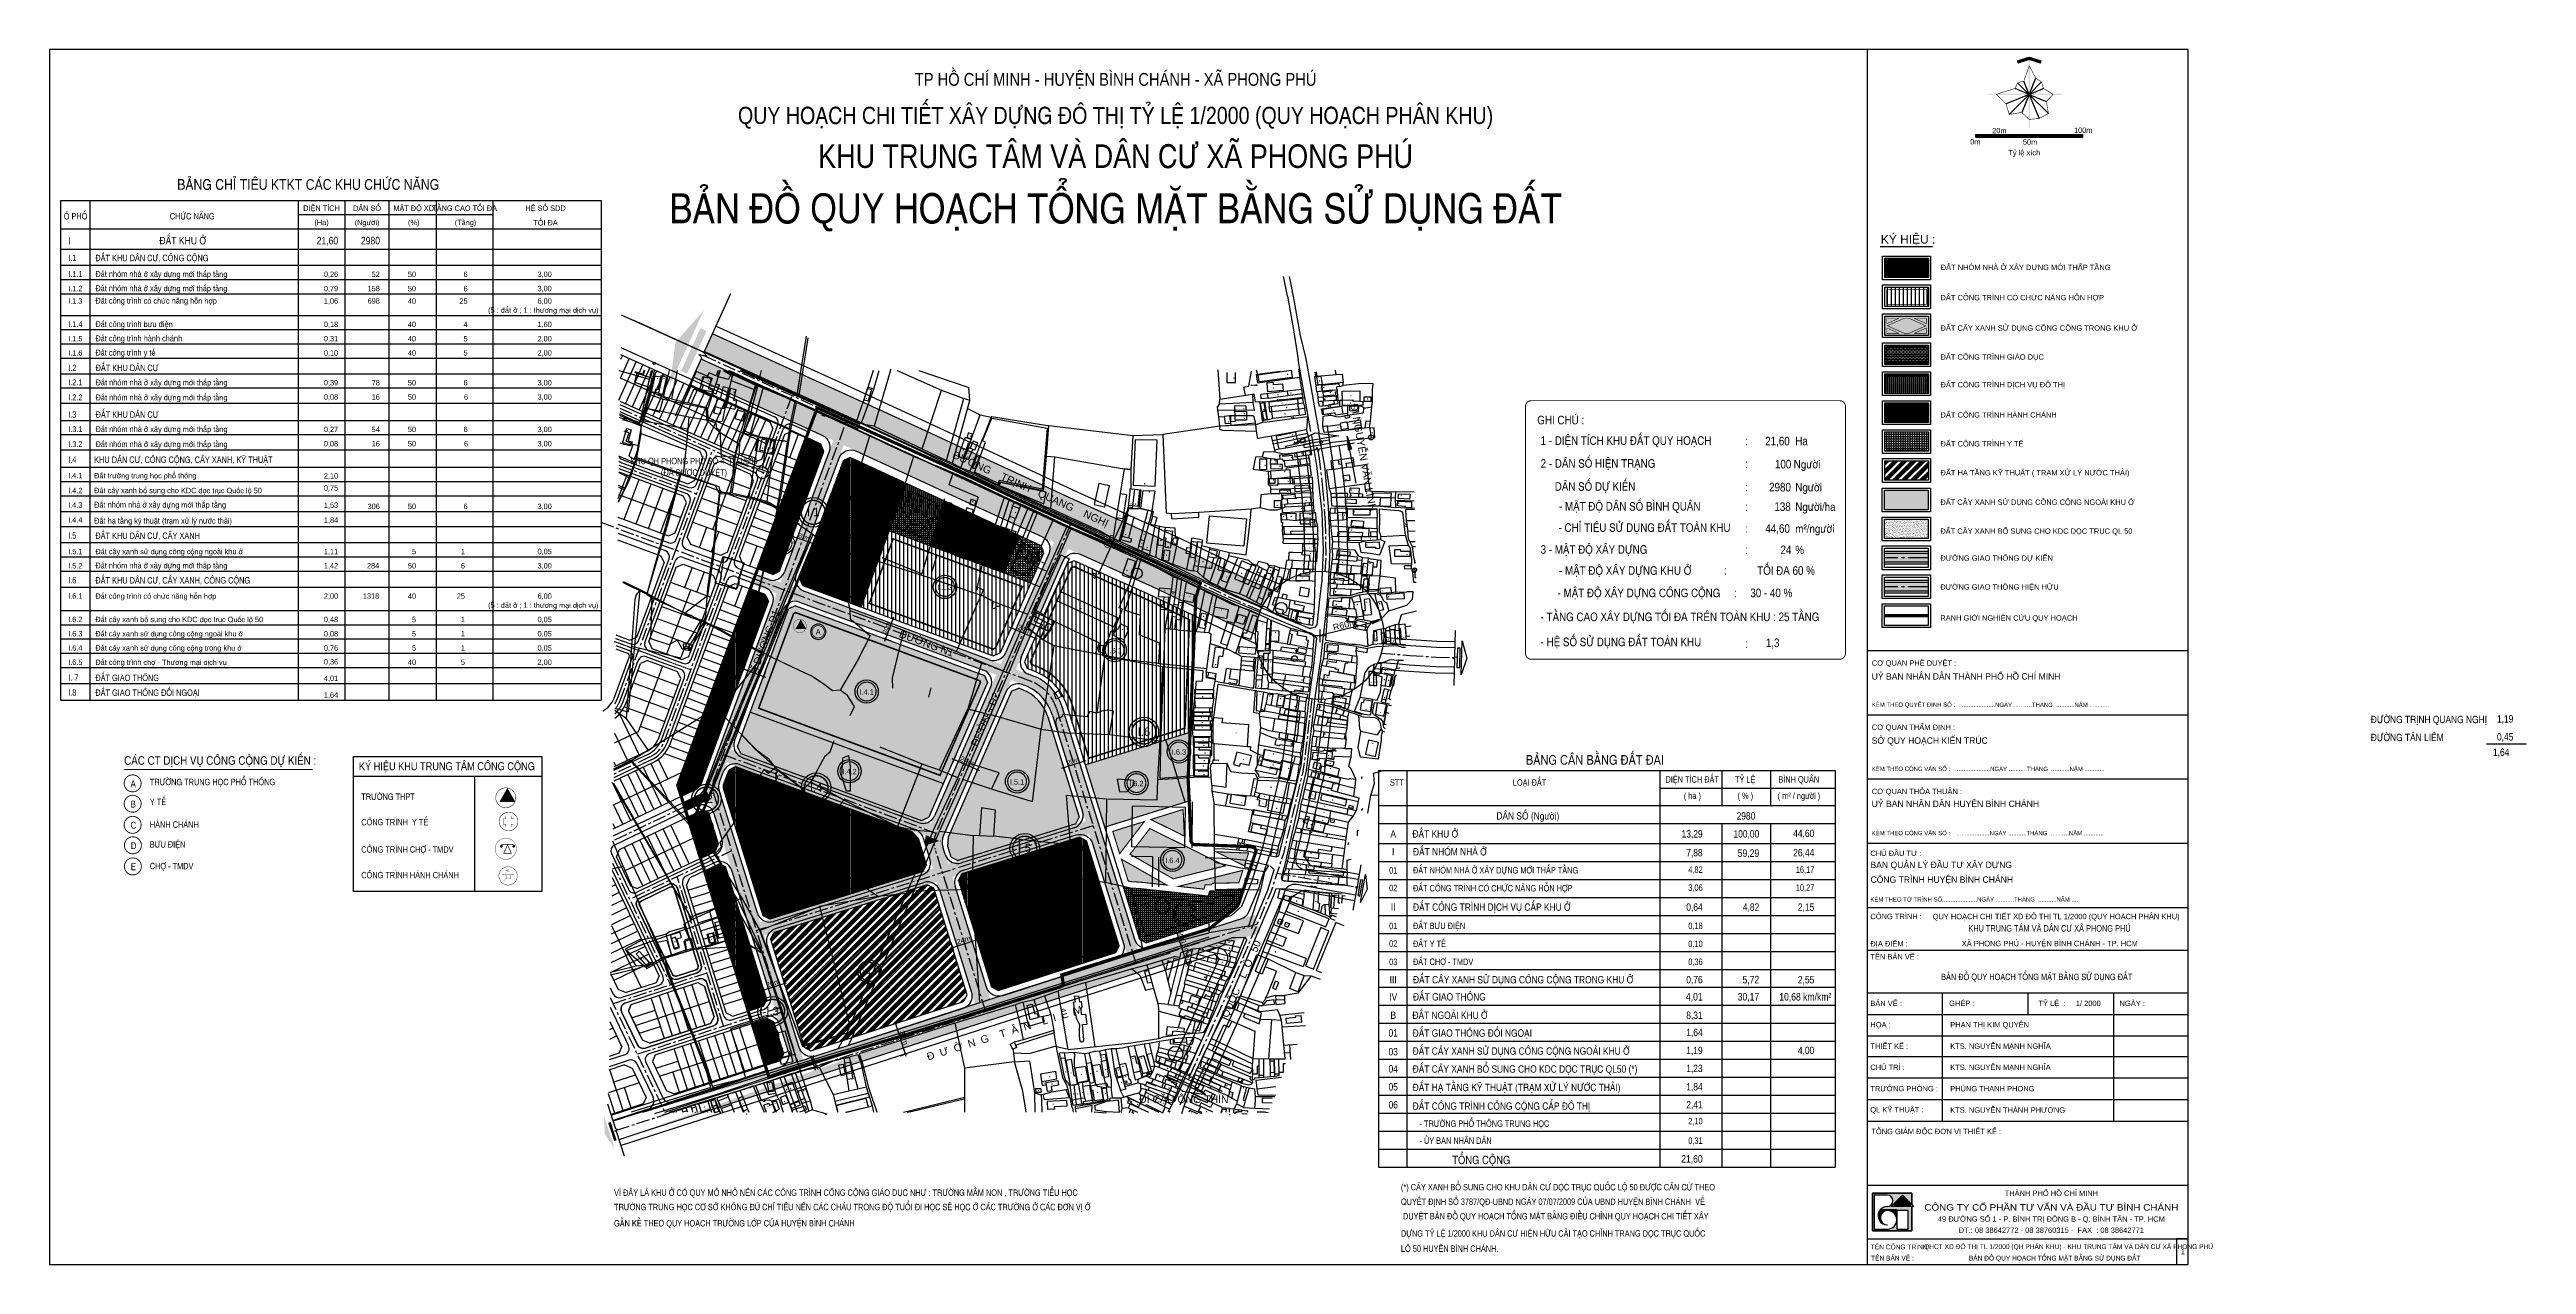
# Model space of a CAD drawing. Extents: x 597626 to 599942, y 1182063 to 1183198.
import ezdxf
from ezdxf.enums import TextEntityAlignment as Align

# ---------------------------------------------------------------- set-up
doc = ezdxf.new("R2010")
doc.units = 0
doc.header["$MEASUREMENT"] = 0
for name, pattern in [('CENTER', [2, 1.25, -0.25, 0.25, -0.25]), ('CENTER2', [28.575, 19.05, -3.175, 3.175, -3.175]), ('DASHED', [19.05, 12.7, -6.35]), ('DUONG', [3, 2, -1])]:
    doc.linetypes.add(name, pattern=pattern)
doc.layers.get('0').update_dxf_attribs({"linetype": 'CONTINUOUS'})
doc.layers.get('DEFPOINTS').update_dxf_attribs({"linetype": 'CONTINUOUS'})
for name, color, linetype in [('1', 7, 'CONTINUOUS'), ('10', 7, 'CONTINUOUS'), ('2', 2, 'CONTINUOUS'), ('29', 7, 'CONTINUOUS'), ('5', 5, 'CONTINUOUS'), ('DIM', 1, 'CONTINUOUS'), ('DTEXT', 7, 'CONTINUOUS'), ('DUONG', 252, 'DASHED'), ('DUONGDUKIEN', 252, 'DUONG'), ('HA-UBAN', 1, 'CONTINUOUS'), ('HIENTRANG', 8, 'CONTINUOUS'), ('KHUNG', 7, 'CONTINUOUS'), ('KYHIEU', 7, 'CONTINUOUS'), ('LE', 5, 'CONTINUOUS'), ('LE-NGOAI', 5, 'CONTINUOUS'), ('LE-TRONG', 6, 'CONTINUOUS'), ('LEVEL_29', 7, 'CONTINUOUS'), ('LOGO', 7, 'CONTINUOUS'), ('NET-02', 2, 'CONTINUOUS'), ('NET-05', 5, 'CONTINUOUS'), ('NET-LENGOAI', 5, 'CONTINUOUS'), ('NET-LETRONG', 6, 'CONTINUOUS'), ('NET-PLO', 2, 'CONTINUOUS'), ('NET-TIM', 2, 'CENTER'), ('NETDUT', 7, 'DASHED'), ('RANH-QH', 1, 'CONTINUOUS'), ('S-CAOTANG', 3, 'CONTINUOUS'), ('S-CAYXANH50', 3, 'CONTINUOUS'), ('S-CXCC', 3, 'CONTINUOUS'), ('S-CXNGOAI', 3, 'CONTINUOUS'), ('S-GIAODUC', 1, 'CONTINUOUS'), ('S-HANHCHANH', 10, 'CONTINUOUS'), ('S-KYTHUAT', 2, 'CONTINUOUS'), ('S-THAPTANG', 2, 'CONTINUOUS'), ('S-THUONGMAI', 2, 'CONTINUOUS'), ('S-YTE', 22, 'CONTINUOUS'), ('TEXT', 7, 'CONTINUOUS'), ('TEXT-DUONG', 7, 'CONTINUOUS'), ('TEXTONG', 7, 'CONTINUOUS'), ('TIM', 2, 'CONTINUOUS')]:
    doc.layers.add(name, color=color, linetype=linetype)
doc.styles.add('AVO', font='VHELVEN.TTF')
doc.styles.add('AVO-B', font='VAVOB.TTF')
doc.styles.add('TXT', font='txt.shx')
doc.styles.add('VHC-R', font='VHELVCN.TTF')
doc.styles.add('VHEL-B', font='VHELVEB.TTF')
doc.styles.add('VHEL-C-B', font='VHELVCB.TTF')
doc.styles.add('VHEL-C-R', font='VHELVCN.TTF')
doc.styles.add('VHEL-R', font='VHELVEN.TTF')
doc.styles.add('VHELC-R', font='VHELVCN.TTF')
doc.styles.add('VNI-FRANKO', font='VFRANKO.TTF', dxfattribs={"height": 2})
doc.dimstyles.new('TL1000', dxfattribs={"dimtxt": 5, "dimasz": 2, "dimexe": 2, "dimexo": 0, "dimgap": 1, "dimtad": 1, "dimzin": 9, "dimtxsty": 'VHEL-R', "dimblk1": 'ARCHTICK', "dimblk2": 'ARCHTICK', "dimsah": 1, "dimcen": -0.09, "dimdle": 2, "dimclrd": 256, "dimclre": 256, "dimclrt": 256, "dimazin": 3, "dimtfac": 0.005, "dimtix": 1, "dimtmove": 0, "dimatfit": 3, "dimtolj": 1, "dimtzin": 0})
pattern_1 = [(90, (0, 0), (-1.25, 2e-16), [])]
pattern_2 = [(90, (0, 0), (-3.75, 7e-16), [])]
pattern_3 = [(37.5, (0, 0), (-0.0629933581, 1.926823769), [0, -1.52, 0, -1.7, 0, -1.625]), (7.5, (0, 0), (1.7697767053, 2.822146065), [0, -0.82, 0, -1.37, 0, -0.525]), (327.5, (-1.23, 0), (3.1141418618, 0.0056590535), [0, -0.5, 0, -1.8, 0, -2.35]), (317.5, (-1.23, 0), (3.0061266046, 0.877675565), [0, -0.25, 0, -1.18, 0, -1.35])]
pattern_4 = [(0, (0, 0), (0.5, 0.866025403), [0.125, -0.875]), (90, (0.0625, 0), (-0.5, 0.866025403), [0.0625, -1.669550806]), (90, (0.0781, 0), (-0.5, 0.866025403), [0.05, -1.682050806]), (90, (0.0469, 0), (-0.5, 0.866025403), [0.05, -1.682050806]), (60, (0.09375, 0), (-0.4999999993, 0.8660254034), [0.04, -0.96]), (120, (0.03125, 0), (-0.9999999993, 4e-10), [0.04, -0.96])]
pattern_5 = [(0, (0, 0), (0, 0.9375), []), (90, (0, 0), (-3.75, 2e-16), [])]
pattern_6 = [(0, (0, 0), (0, 2.2), [1.6, -0.6]), (90, (0, 0), (-2.2, 1e-16), [1.6, -0.6])]
pattern_7 = [(0, (0, 0), (0, 1.875), []), (90, (0, 0), (-1.875, 1e-16), [])]

# ---------------------------------------------------------------- blocks, each defined once
blk = doc.blocks.new('HOA-GIO')
for q in [(-0.076, -0.346), (0.094, -0.304), (-0.326, -0.666), (-0.282, -0.813), (-0.199, -0.448), (-0.163, -0.368), (-0.106, -0.786), (0.174, -0.357), (0.199, -0.448), (0.241, -0.631), (0.271, -0.802), (0.141, -0.871)]:
    blk.add_line((0, -0.531), q)
at = {"const_width": 0.00768}
blk.add_lwpolyline([(-0.461, -0.531), (-0.199, -0.448), (-0.163, -0.368), (-0.076, -0.346), (0, -0.131), (0.094, -0.304), (0.174, -0.357), (0.199, -0.448), (0.338, -0.531), (0.241, -0.631), (0.271, -0.802), (0.141, -0.871), (0, -0.884), (-0.106, -0.786), (-0.282, -0.813), (-0.326, -0.666), (-0.461, -0.531)], dxfattribs=at)
for points in [[(-0.162, -0.099), (-0.176, -0.055), (0, -0.048), (0, 0)], [(0, -0.048), (0, 0), (0.162, -0.099), (0.176, -0.055)]]:
    blk.add_solid(points)
for points in [[(-0.008, -1), (0.008, -1), (-0.008, -0.006), (0.008, -0.006)], [(-0.578, -0.523), (-0.578, -0.538), (0.469, -0.523), (0.469, -0.538)]]:
    blk.add_trace(points)
blk = doc.blocks.new('DDCT')
at = {"layer": '10', "color": 7, "linetype": 'CONTINUOUS'}
for p, q in [((6, 0), (-6, 0)), ((0, 6), (0, -6))]:
    blk.add_line(p, q, dxfattribs=at)
blk = doc.blocks.new('_ARCHTICK')
at = {"color": 0, "linetype": 'BYBLOCK', "const_width": 0.15}
blk.add_lwpolyline([(-0.5, -0.5), (0.5, 0.5)], dxfattribs=at)
blk = doc.blocks.new('*D29')
at = {"linetype": 'BYBLOCK'}
for p, q in [((598319.2, 1182744.1), (598341.7, 1182735.8)), ((598319.5, 1182739.2), (598321.8, 1182745.3)), ((598338.3, 1182732.3), (598340.5, 1182738.3)), ((598685, 1182374.1), (598678.4, 1182371.9)), ((598680.3, 1182372.6), (598679.6, 1182374.5)), ((598686.9, 1182368.4), (598680.2, 1182366.2)), ((598680.3, 1182372.6), (598682.1, 1182366.8)), ((598682.1, 1182366.8), (598682.7, 1182364.9))]:
    blk.add_line(p, q, dxfattribs=at)
at = {"layer": 'DEFPOINTS', "color": 0, "linetype": 'BYBLOCK'}
for p in [(598319.5, 1182739.2), (598338.3, 1182732.3), (598339.8, 1182736.5), (598682.1, 1182366.8), (598685, 1182374.1), (598686.9, 1182368.4)]:
    blk.add_point(p, dxfattribs=at)
at = {"linetype": 'BYBLOCK', "xscale": 2, "yscale": 2, "zscale": 2}
for p, rotation in [((598321.1, 1182743.4), 159.704787947775), ((598339.8, 1182736.5), 339.7047879477749), ((598680.3, 1182372.6), 287.8487917154951), ((598682.1, 1182366.8), 107.8487917154951)]:
    blk.add_blockref('_ARCHTICK', p, dxfattribs=dict(at, rotation=rotation))
at = {"linetype": 'BYBLOCK', "attachment_point": 5, "style": 'VHEL-R'}
for s, insert, char_height, rotation in [('\\A1;20m', (598331.5, 1182742.8), 4, 339.7048), ('\\A1;6m', (598684.6, 1182370.8), 5, 287.8488)]:
    blk.add_mtext(s, dxfattribs=dict(at, insert=insert, char_height=char_height, rotation=rotation))
blk = doc.blocks.new('*D28')
at = {"linetype": 'BYBLOCK'}
for p, q in [((598407.4, 1182645.3), (598415.7, 1182667.8)), ((598419.3, 1182664.3), (598413.2, 1182666.6)), ((598412.4, 1182645.6), (598406.2, 1182647.9))]:
    blk.add_line(p, q, dxfattribs=at)
at = {"layer": 'DEFPOINTS', "color": 0, "linetype": 'BYBLOCK'}
for p in [(598415, 1182665.9), (598419.3, 1182664.3), (598412.4, 1182645.6)]:
    blk.add_point(p, dxfattribs=at)
at = {"linetype": 'BYBLOCK', "xscale": 2, "yscale": 2, "zscale": 2}
for p, rotation in [((598415, 1182665.9), 69.70478794842359), ((598408.1, 1182647.2), 249.7047879484236)]:
    blk.add_blockref('_ARCHTICK', p, dxfattribs=dict(at, rotation=rotation))
at = {"linetype": 'BYBLOCK', "insert": (598408.7, 1182657.6), "char_height": 4, "attachment_point": 5, "rotation": 69.7048, "style": 'VHEL-R'}
blk.add_mtext('\\A1;20m', dxfattribs=at)
blk = doc.blocks.new('*D27')
at = {"linetype": 'BYBLOCK'}
for p, q in [((598572.6, 1182526.5), (598595.5, 1182533.6)), ((598575.6, 1182523.3), (598573.9, 1182529)), ((598594.7, 1182529.3), (598593, 1182535))]:
    blk.add_line(p, q, dxfattribs=at)
at = {"layer": 'DEFPOINTS', "color": 0, "linetype": 'BYBLOCK'}
for p in [(598575.6, 1182523.3), (598593.6, 1182533), (598594.7, 1182529.3)]:
    blk.add_point(p, dxfattribs=at)
at = {"linetype": 'BYBLOCK', "xscale": 2, "yscale": 2, "zscale": 2}
for p, rotation in [((598574.5, 1182527.1), 197.3120169779586), ((598593.6, 1182533), 17.31201697795868)]:
    blk.add_blockref('_ARCHTICK', p, dxfattribs=dict(at, rotation=rotation))
at = {"linetype": 'BYBLOCK', "insert": (598583.1, 1182533), "char_height": 4, "attachment_point": 5, "rotation": 17.312, "style": 'VHEL-R'}
blk.add_mtext('\\A1;20m', dxfattribs=at)
blk = doc.blocks.new('*D26')
at = {"linetype": 'BYBLOCK'}
for p, q in [((598292.3, 1182318.7), (598315.2, 1182325.8)), ((598295, 1182316.8), (598293.6, 1182321.2)), ((598314.1, 1182322.7), (598312.7, 1182327.1))]:
    blk.add_line(p, q, dxfattribs=at)
at = {"layer": 'DEFPOINTS', "color": 0, "linetype": 'BYBLOCK'}
for p in [(598295, 1182316.8), (598313.3, 1182325.2), (598314.1, 1182322.7)]:
    blk.add_point(p, dxfattribs=at)
at = {"linetype": 'BYBLOCK', "xscale": 2, "yscale": 2, "zscale": 2}
for p, rotation in [((598294.2, 1182319.2), 197.3120169752544), ((598313.3, 1182325.2), 17.31201697525435)]:
    blk.add_blockref('_ARCHTICK', p, dxfattribs=dict(at, rotation=rotation))
at = {"linetype": 'BYBLOCK', "insert": (598302.7, 1182325.6), "char_height": 5, "attachment_point": 5, "rotation": 17.312, "style": 'VHEL-R'}
blk.add_mtext('\\A1;20m', dxfattribs=at)
blk = doc.blocks.new('*D25')
at = {"linetype": 'BYBLOCK'}
for p, q in [((598523.6, 1182658.5), (598549.3, 1182647.3)), ((598527.5, 1182662.3), (598524.7, 1182655.8)), ((598549.5, 1182652.7), (598546.7, 1182646.3))]:
    blk.add_line(p, q, dxfattribs=at)
at = {"layer": 'DEFPOINTS', "color": 0, "linetype": 'BYBLOCK'}
for p in [(598527.5, 1182662.3), (598547.5, 1182648.1), (598549.5, 1182652.7)]:
    blk.add_point(p, dxfattribs=at)
at = {"linetype": 'BYBLOCK', "xscale": 2, "yscale": 2, "zscale": 2}
for p, rotation in [((598525.5, 1182657.7), 156.4466339036145), ((598547.5, 1182648.1), 336.4466339036145)]:
    blk.add_blockref('_ARCHTICK', p, dxfattribs=dict(at, rotation=rotation))
at = {"linetype": 'BYBLOCK', "insert": (598537.9, 1182656.1), "char_height": 5, "attachment_point": 5, "rotation": 336.4466, "style": 'VHEL-R'}
blk.add_mtext('\\A1;24m', dxfattribs=at)
blk = doc.blocks.new('*D24')
at = {"linetype": 'BYBLOCK'}
for p, q in [((598468.5, 1182358.4), (598495.2, 1182366.7)), ((598468.9, 1182363.7), (598471, 1182357)), ((598491.8, 1182370.9), (598493.9, 1182364.2))]:
    blk.add_line(p, q, dxfattribs=at)
at = {"layer": 'DEFPOINTS', "color": 0, "linetype": 'BYBLOCK'}
for p in [(598468.9, 1182363.7), (598491.8, 1182370.9), (598493.3, 1182366.1)]:
    blk.add_point(p, dxfattribs=at)
at = {"linetype": 'BYBLOCK', "xscale": 2, "yscale": 2, "zscale": 2}
for p, rotation in [((598470.4, 1182359), 197.3120169756596), ((598493.3, 1182366.1), 17.31201697565957)]:
    blk.add_blockref('_ARCHTICK', p, dxfattribs=dict(at, rotation=rotation))
at = {"linetype": 'BYBLOCK', "insert": (598480.8, 1182365.9), "char_height": 5, "attachment_point": 5, "rotation": 17.312, "style": 'VHEL-R'}
blk.add_mtext('\\A1;24m', dxfattribs=at)
blk = doc.blocks.new('*D23')
at = {"linetype": 'BYBLOCK'}
for p, q in [((598273.3, 1182619.9), (598295.8, 1182611.5)), ((598276.9, 1182623.9), (598274.4, 1182617.3)), ((598295.6, 1182616.9), (598293.2, 1182610.4))]:
    blk.add_line(p, q, dxfattribs=at)
at = {"layer": 'DEFPOINTS', "color": 0, "linetype": 'BYBLOCK'}
for p in [(598276.9, 1182623.9), (598293.9, 1182612.2), (598295.6, 1182616.9)]:
    blk.add_point(p, dxfattribs=at)
at = {"linetype": 'BYBLOCK', "xscale": 2, "yscale": 2, "zscale": 2}
for p, rotation in [((598275.1, 1182619.2), 159.7047879467552), ((598293.9, 1182612.2), 339.7047879467552)]:
    blk.add_blockref('_ARCHTICK', p, dxfattribs=dict(at, rotation=rotation))
at = {"linetype": 'BYBLOCK', "insert": (598285.8, 1182619.1), "char_height": 5, "attachment_point": 5, "rotation": 339.7048, "style": 'VHEL-R'}
blk.add_mtext('\\A1;20m', dxfattribs=at)
blk = doc.blocks.new('*D22')
at = {"linetype": 'BYBLOCK'}
for p, q in [((598470, 1182535.5), (598495.7, 1182524.3)), ((598473.8, 1182539.3), (598471, 1182532.8)), ((598495.8, 1182529.7), (598493, 1182523.3))]:
    blk.add_line(p, q, dxfattribs=at)
at = {"layer": 'DEFPOINTS', "color": 0, "linetype": 'BYBLOCK'}
for p in [(598473.8, 1182539.3), (598493.8, 1182525.1), (598495.8, 1182529.7)]:
    blk.add_point(p, dxfattribs=at)
at = {"linetype": 'BYBLOCK', "xscale": 2, "yscale": 2, "zscale": 2}
for p, rotation in [((598471.8, 1182534.7), 156.4466339036145), ((598493.8, 1182525.1), 336.4466339036145)]:
    blk.add_blockref('_ARCHTICK', p, dxfattribs=dict(at, rotation=rotation))
at = {"linetype": 'BYBLOCK', "insert": (598484.2, 1182533.1), "char_height": 5, "attachment_point": 5, "rotation": 336.4466, "style": 'VHEL-R'}
blk.add_mtext('\\A1;24m', dxfattribs=at)
blk = doc.blocks.new('VTL')
at = {"layer": 'KYHIEU'}
h = blk.add_hatch(color=256, dxfattribs=at)
h.paths.add_polyline_path([(-11.9, 0, 1), (11.9, 0, 1)])
h.paths.add_polyline_path([(10.5, 0, -1.000002), (-10.5, 0, -1.000002)], flags=17)
blk.add_circle((0, 0), 13.8, dxfattribs=at)
blk = doc.blocks.new('GD-THPT')
at = {"layer": 'LOGO'}
blk.add_hatch(color=7, dxfattribs=at).paths.add_polyline_path([(0, 5.5), (-4.7, -2.7), (4.7, -2.7)])
at = {"layer": 'LOGO', "color": 7, "const_width": 0.3}
blk.add_lwpolyline([(3.4, -4.6, 175.832342), (3.3, -4.7, 0.005687)], format="xyb", close=True, dxfattribs=at)
at = {"layer": 'LOGO', "color": 7, "const_width": 0.377}
blk.add_lwpolyline([(-4.7, -2.7), (4.7, -2.7), (0, 5.5)], close=True, dxfattribs=at)
blk = doc.blocks.new('THUONGMAI')
at = {"layer": 'LOGO'}
for points, const_width in [([(3.4, -4.6, 175.832342), (3.3, -4.7, 0.005687)], 0.189), ([(-4, 1.2, 1), (-3.2, 1.2, 1)], 0.849), ([(3.2, 1.2, 1), (4, 1.2, 1)], 0.849)]:
    blk.add_lwpolyline(points, format="xyb", close=True, dxfattribs=dict(at, const_width=const_width))
at = {"layer": 'LOGO', "const_width": 0.377}
blk.add_lwpolyline([(3.6, 2.4), (0, 2.4), (-3.6, 2.4)], dxfattribs=at)
blk.add_lwpolyline([(-2.2, -2.9), (2.2, -2.9), (0, 2.1)], close=True, dxfattribs=at)
blk = doc.blocks.new('YTE')
at = {"layer": 'LOGO', "color": 22, "const_width": 0.3}
blk.add_lwpolyline([(-5.8, 0, 1), (5.8, 0, 1)], format="xyb", close=True, dxfattribs=at)
at = {"layer": 'LOGO', "color": 22, "const_width": 0.15}
blk.add_lwpolyline([(0, -3.4), (1.6, -3.4), (1.6, -1.6), (3.4, -1.6), (3.4, 1.7), (1.6, 1.7), (1.6, 3.4), (0, 3.4), (-1.6, 3.4), (-1.6, 1.7), (-3.4, 1.7), (-3.4, -1.6), (-1.6, -1.6), (-1.6, -3.4)], close=True, dxfattribs=at)
blk = doc.blocks.new('HCHANH')
at = {"layer": 'LOGO', "color": 1, "const_width": 0.259}
blk.add_lwpolyline([(-5.7, 0, 1), (5.7, 0, 1)], format="xyb", close=True, dxfattribs=at)
at = {"layer": 'LOGO', "color": 1, "const_width": 0.0648}
for points in [[(-2.1, 1.1), (-3.7, 1.1), (-3.7, -2.6), (-2.7, -2.6), (-2.1, -2)], [(-1.7, 0.6), (-1.3, 0.6), (-1.3, -1.6), (-1.7, -1.6)], [(-1, 0.6), (-0.6, 0.6), (-0.6, -1.6), (-1, -1.6)], [(-0.2, 0.6), (0.2, 0.6), (0.2, -1.6), (-0.2, -1.6)], [(0.9, 0.6), (0.6, 0.6), (0.6, -1.6), (0.9, -1.6)], [(1.6, 0.6), (1.3, 0.6), (1.3, -1.6), (1.6, -1.6)], [(2.1, 1.1), (3.7, 1.1), (3.7, -2.6), (2.6, -2.6), (2.1, -2)]]:
    blk.add_lwpolyline(points, close=True, dxfattribs=at)
for points in [[(-2.1, 1.1), (2.1, 1.1)], [(0.1, 2.7), (0.1, 4.1), (-1.5, 4.1), (-1.5, 3.4), (-0.1, 3.4), (-0.1, 2.7)], [(0, -2.1), (-1.7, -2.1), (-2.7, -3.1), (0, -3.1)], [(0, -2.1), (1.7, -2.1), (2.7, -3.1), (0, -3.1)]]:
    blk.add_lwpolyline(points, dxfattribs=at)
blk.add_lwpolyline([(1.6, 1.1, 0.939446), (-1.7, 1.1)], format="xyb", dxfattribs=at)
blk = doc.blocks.new('VT3')
at = {"layer": 'TEXT'}
h = blk.add_hatch(color=256, dxfattribs=at)
edge = h.paths.add_edge_path()
edge.add_ellipse((0, 0), major_axis=(-4.35, 4.35), ratio=1, start_angle=225, end_angle=405)
edge.add_ellipse((0, 0), major_axis=(-4.35, 4.35), ratio=1, start_angle=45, end_angle=225)
edge = h.paths.add_edge_path(flags=16)
edge.add_ellipse((0, 0), major_axis=(3.83, 3.83), ratio=1, start_angle=135, end_angle=315, ccw=False)
edge.add_ellipse((0, 0), major_axis=(-3.83, 3.83), ratio=1, start_angle=-135, end_angle=45, ccw=False)
at = {"layer": 'TEXT', "extrusion": (0, 0, -1)}
blk.add_ellipse((0, 0), major_axis=(5.04, 5.04), ratio=1, dxfattribs=at)
blk = doc.blocks.new('VTN')
at = {"layer": 'KYHIEU'}
h = blk.add_hatch(color=256, dxfattribs=at)
edge = h.paths.add_edge_path()
edge.add_ellipse((0, 0), major_axis=(-9.36, 0.14), ratio=1, start_angle=0, end_angle=360)
edge = h.paths.add_edge_path(flags=16)
edge.add_ellipse((0, 0), major_axis=(8.26, 0.03), ratio=1, start_angle=0, end_angle=360)
blk.add_ellipse((0, 0), major_axis=(-10.9, 0), ratio=1, dxfattribs=at)
blk = doc.blocks.new('*D21')
at = {"linetype": 'BYBLOCK'}
for p, q in [((598607, 1182707.8), (598633.4, 1182766.2)), ((598628, 1182766.4), (598634.4, 1182763.5)), ((598603.3, 1182711.7), (598609.7, 1182708.8))]:
    blk.add_line(p, q, dxfattribs=at)
at = {"layer": 'DEFPOINTS', "color": 0, "linetype": 'BYBLOCK'}
for p in [(598628, 1182766.4), (598632.5, 1182764.3), (598603.3, 1182711.7)]:
    blk.add_point(p, dxfattribs=at)
at = {"linetype": 'BYBLOCK', "xscale": 2, "yscale": 2, "zscale": 2}
for p, rotation in [((598632.5, 1182764.3), 65.71644258407706), ((598607.9, 1182709.7), 245.7164425840771)]:
    blk.add_blockref('_ARCHTICK', p, dxfattribs=dict(at, rotation=rotation))
at = {"linetype": 'BYBLOCK', "insert": (598616.9, 1182738.5), "char_height": 5, "attachment_point": 5, "rotation": 65.7164, "style": 'VHEL-R'}
blk.add_mtext('\\A1;60m', dxfattribs=at)
blk = doc.blocks.new('*D20')
at = {"linetype": 'BYBLOCK'}
for p, q in [((598412.4, 1182286.3), (598419, 1182288.4)), ((598416.5, 1182289.7), (598427, 1182257.4)), ((598421.6, 1182257.7), (598428.2, 1182259.9))]:
    blk.add_line(p, q, dxfattribs=at)
at = {"layer": 'DEFPOINTS', "color": 0, "linetype": 'BYBLOCK'}
for p in [(598412.4, 1182286.3), (598421.6, 1182257.7), (598426.3, 1182259.3)]:
    blk.add_point(p, dxfattribs=at)
at = {"linetype": 'BYBLOCK', "xscale": 2, "yscale": 2, "zscale": 2}
for p, rotation in [((598417.1, 1182287.8), 107.8487917096366), ((598426.3, 1182259.3), 287.8487917096366)]:
    blk.add_blockref('_ARCHTICK', p, dxfattribs=dict(at, rotation=rotation))
at = {"linetype": 'BYBLOCK', "insert": (598425.1, 1182274.6), "char_height": 5, "attachment_point": 5, "rotation": 287.8488, "style": 'VHEL-R'}
blk.add_mtext('\\A1;30m', dxfattribs=at)
blk = doc.blocks.new('*D19')
at = {"linetype": 'BYBLOCK'}
blk.add_line((598811.8, 1182650.2), (598862.3, 1182662.5), dxfattribs=at)
blk.add_solid([(598861.9, 1182664.1), (598862.7, 1182660.9), (598872, 1182664.9)], dxfattribs=at)
at = {"layer": 'DEFPOINTS', "color": 0, "linetype": 'BYBLOCK'}
for p in [(598872, 1182664.9), (598813.7, 1182650.6)]:
    blk.add_point(p, dxfattribs=at)
at = {"linetype": 'BYBLOCK', "insert": (598837.1, 1182660.5), "char_height": 6, "attachment_point": 5, "rotation": 13.7675, "style": 'VHEL-R'}
blk.add_mtext('\\A1;R60m', dxfattribs=at)
blk = doc.blocks.new('*D30')
at = {"linetype": 'BYBLOCK'}
for p, q in [((598686.9, 1182368.4), (598680.2, 1182366.2)), ((598681.5, 1182368.7), (598688.2, 1182347.8)), ((598692.4, 1182351.2), (598685.7, 1182349.1))]:
    blk.add_line(p, q, dxfattribs=at)
at = {"layer": 'DEFPOINTS', "color": 0, "linetype": 'BYBLOCK'}
for p in [(598686.9, 1182368.4), (598687.6, 1182349.7), (598692.4, 1182351.2)]:
    blk.add_point(p, dxfattribs=at)
at = {"linetype": 'BYBLOCK', "xscale": 2, "yscale": 2, "zscale": 2}
for p, rotation in [((598682.1, 1182366.8), 107.8487917154951), ((598687.6, 1182349.7), 287.8487917154951)]:
    blk.add_blockref('_ARCHTICK', p, dxfattribs=dict(at, rotation=rotation))
at = {"linetype": 'BYBLOCK', "insert": (598688.3, 1182359.4), "char_height": 5, "attachment_point": 5, "rotation": 287.8488, "style": 'VHEL-R'}
blk.add_mtext('\\A1;18m', dxfattribs=at)
blk = doc.blocks.new('*D31')
at = {"linetype": 'BYBLOCK'}
for p, q in [((598692.4, 1182351.2), (598685.7, 1182349.1)), ((598687.6, 1182349.7), (598687, 1182351.6)), ((598687.6, 1182349.7), (598689.5, 1182344)), ((598694.2, 1182345.5), (598687.6, 1182343.4)), ((598689.5, 1182344), (598690.1, 1182342.1))]:
    blk.add_line(p, q, dxfattribs=at)
at = {"layer": 'DEFPOINTS', "color": 0, "linetype": 'BYBLOCK'}
for p in [(598689.5, 1182344), (598692.4, 1182351.2), (598694.2, 1182345.5)]:
    blk.add_point(p, dxfattribs=at)
at = {"linetype": 'BYBLOCK', "xscale": 2, "yscale": 2, "zscale": 2}
for p, rotation in [((598687.6, 1182349.7), 287.8487917154951), ((598689.5, 1182344), 107.8487917154951)]:
    blk.add_blockref('_ARCHTICK', p, dxfattribs=dict(at, rotation=rotation))
at = {"linetype": 'BYBLOCK', "insert": (598691.9, 1182347.9), "char_height": 5, "attachment_point": 5, "rotation": 287.8488, "style": 'VHEL-R'}
blk.add_mtext('\\A1;6m', dxfattribs=at)

msp = doc.modelspace()

# ---------------------------------------------------------------- hatches: boundary and pattern name
at = {"layer": '2', "linetype": 'CONTINUOUS'}
h = msp.add_hatch(color=256, dxfattribs=at)
h.paths.add_polyline_path([(598841.892, 1182824.445), (598843.535, 1182824.751), (598839.57, 1182836.884)])
h.paths.add_polyline_path([(598840.248, 1182824.138), (598841.892, 1182824.445), (598839.57, 1182836.884)])
at = {"layer": 'DIM', "linetype": 'CONTINUOUS'}
h = msp.add_hatch(color=256, dxfattribs=at)
h.paths.add_polyline_path([(599427.048, 1183117.453), (599427.048, 1183116.253), (599447.048, 1183116.253), (599447.048, 1183117.453)])
h.paths.add_polyline_path([(599447.048, 1183118.653), (599447.048, 1183117.453), (599477.048, 1183117.453), (599477.048, 1183118.653)])
msp.add_hatch(color=256, dxfattribs=at).paths.add_polyline_path([(599527.048, 1183116.253), (599527.048, 1183117.453), (599477.048, 1183117.453), (599477.048, 1183116.253)])
at = {"layer": 'DTEXT'}
h = msp.add_hatch(color=170, dxfattribs=at)
edge = h.paths.add_edge_path()
edge.add_line((599358.47, 1182127.418), (599367.199, 1182118.689))
edge.add_line((599367.199, 1182118.689), (599367.199, 1182129.163))
edge.add_line((599367.199, 1182129.163), (599330.605, 1182129.163))
edge.add_line((599330.605, 1182129.163), (599330.605, 1182114.587))
edge.add_line((599330.605, 1182114.587), (599332.069, 1182114.587))
edge.add_line((599332.069, 1182114.587), (599332.069, 1182127.418))
edge.add_line((599332.069, 1182127.418), (599344.297, 1182127.418))
edge.add_ellipse((599344.297, 1182122.137), major_axis=(3.734, 3.734), ratio=1, start_angle=225, end_angle=405, ccw=False)
edge.add_ellipse((599344.297, 1182108.242), major_axis=(-6.092, 6.092), ratio=1, start_angle=-45, end_angle=-2.435898)
edge.add_line((599338.469, 1182114.587), (599353.19, 1182114.587))
edge.add_line((599353.19, 1182114.587), (599367.199, 1182114.587))
edge.add_line((599367.199, 1182114.587), (599367.199, 1182116.857))
edge.add_line((599367.199, 1182116.857), (599358.47, 1182116.857))
edge.add_line((599358.47, 1182116.857), (599347.91, 1182116.857))
edge.add_line((599347.91, 1182116.857), (599358.47, 1182127.418))
edge = h.paths.add_edge_path()
edge.add_line((599367.199, 1182114.587), (599353.19, 1182114.587))
edge.add_line((599353.19, 1182114.587), (599353.19, 1182112.966))
edge.add_line((599353.19, 1182112.966), (599363.751, 1182112.966))
edge.add_line((599363.751, 1182112.966), (599363.751, 1182095.736))
edge.add_line((599363.751, 1182095.736), (599353.19, 1182095.736))
edge.add_line((599353.19, 1182095.736), (599353.19, 1182104.351))
edge.add_ellipse((599344.575, 1182104.351), major_axis=(-6.092, 6.092), ratio=1, start_angle=135, end_angle=225, ccw=False)
edge.add_line((599344.575, 1182095.736), (599344.575, 1182093.991))
edge.add_line((599344.575, 1182093.991), (599367.199, 1182093.991))
edge.add_line((599367.199, 1182093.991), (599367.199, 1182114.587))
h.paths.add_polyline_path([(599332.069, 1182114.587), (599330.605, 1182114.587), (599330.605, 1182093.991), (599344.575, 1182093.991), (599344.575, 1182095.736), (599332.069, 1182095.736)])
msp.add_hatch(color=10, dxfattribs=at).paths.add_polyline_path([(599366.347, 1182117.969), (599358.47, 1182125.846), (599350.594, 1182117.969)])
h = msp.add_hatch(color=170, dxfattribs=at)
edge = h.paths.add_edge_path()
edge.add_ellipse((599344.575, 1182104.351), major_axis=(6.092, 6.092), ratio=1, start_angle=315, end_angle=405, ccw=False)
edge.add_line((599353.19, 1182104.351), (599353.19, 1182114.587))
edge.add_line((599353.19, 1182114.587), (599338.469, 1182114.587))
edge.add_ellipse((599344.318, 1182108.233), major_axis=(6.107, 6.107), ratio=1, start_angle=87.625545, end_angle=226.70627)
edge.add_ellipse((599344.575, 1182106.284), major_axis=(4.726, 4.726), ratio=0.99992205, start_angle=45.00222, end_angle=225.002246, ccw=False)
at = {"layer": 'HA-UBAN'}
h = msp.add_hatch(dxfattribs=at)
h.set_pattern_fill('GRATE,_O', color=34, scale=30)
h.set_pattern_definition(pattern_5)
h.paths.add_polyline_path([(598479.408, 1182768.552), (598462.542, 1182776.355), (598449.843, 1182734.314), (598518.387, 1182709.021), (598533.443, 1182743.559)])
at = {"layer": 'S-CAOTANG', "ltscale": 0.2}
h = msp.add_hatch(dxfattribs=at)
h.set_pattern_fill('ANSI31,_I', color=30, scale=30, angle=45, style=2)
h.set_pattern_definition([(90, (8423.342, -305.956), (-3.75, 7e-16), [])])
h.paths.add_polyline_path([(599341.908, 1182957.927), (599382.881, 1182957.927), (599382.881, 1182976.119), (599341.908, 1182976.119)])
h = msp.add_hatch(dxfattribs=at)
h.set_pattern_fill('ANSI31,_I', color=30, scale=30, angle=45, style=2)
h.set_pattern_definition(pattern_2)
h.paths.add_polyline_path([(598449.843, 1182734.314), (598411.448, 1182748.482), (598385.071, 1182677.001), (598508.533, 1182631.342), (598515.221, 1182634.192), (598543.759, 1182699.658), (598520.266, 1182708.327), (598518.387, 1182709.021)])
h = msp.add_hatch(dxfattribs=at)
h.set_pattern_fill('ANSI31,_I', color=30, scale=30, angle=45, style=2)
h.set_pattern_definition(pattern_2)
h.paths.add_polyline_path([(598584.371, 1182720.25), (598577.815, 1182717.723), (598537.767, 1182625.853), (598540.459, 1182619.536), (598546.941, 1182617.139, -0.23267404), (598577.333, 1182585.122), (598594.642, 1182529.588), (598692.616, 1182560.126), (598694.851, 1182613.177), (598697.176, 1182668.382), (598653.675, 1182688.982)])
at = {"layer": 'S-CAYXANH50', "linetype": 'CONTINUOUS'}
h = msp.add_hatch(dxfattribs=at)
h.set_pattern_fill('AR-SAND,_O', color=71)
h.set_pattern_definition(pattern_3)
h.paths.add_polyline_path([(599341.699, 1182759.244), (599341.699, 1182741.052), (599382.672, 1182741.052), (599382.672, 1182759.244)])
h = msp.add_hatch(dxfattribs=at)
h.set_pattern_fill('AR-SAND,_O', color=71)
h.set_pattern_definition(pattern_3)
h.paths.add_polyline_path([(598281.599, 1182578.994), (598269.634, 1182546.639), (598272.589, 1182540.215), (598441.568, 1182477.724), (598448.256, 1182480.573), (598462.066, 1182512.254)])
h = msp.add_hatch(dxfattribs=at)
h.set_pattern_fill('AR-SAND,_O', color=71)
h.set_pattern_definition(pattern_3)
h.paths.add_polyline_path([(598669.938, 1182553.057), (598594.642, 1182529.588), (598612.795, 1182471.351), (598688.09, 1182494.821)])
at = {"layer": 'S-CXCC', "linetype": 'CONTINUOUS'}
h = msp.add_hatch(dxfattribs=at)
h.set_pattern_fill('SWAMP,_I', color=256, style=2)
h.set_pattern_definition(pattern_4)
h.paths.add_polyline_path([(599341.908, 1182949.063), (599341.908, 1182930.871), (599382.881, 1182930.871), (599382.881, 1182949.063)])
h = msp.add_hatch(dxfattribs=at)
h.set_pattern_fill('SWAMP,_I', color=256, style=2)
h.set_pattern_definition(pattern_4)
h.paths.add_polyline_path([(598620.308, 1182467.408), (598626.802, 1182446.574), (598649.883, 1182476.627)])
h.paths.add_polyline_path([(598655.963, 1182478.522), (598687.216, 1182463.034), (598686.088, 1182487.912)])
h.paths.add_polyline_path([(598743.359, 1182435.211), (598747.294, 1182447.212), (598716.865, 1182448.341)])
h.paths.add_polyline_path([(598741.993, 1182431.047), (598681.687, 1182416.058), (598704.526, 1182413.556), (598705.529, 1182413.422), (598706.682, 1182417.334), (598712.41, 1182417.471), (598713.495, 1182418.868), (598726.953, 1182419.154), (598737.688, 1182419.382), (598738.164, 1182419.37)])
h.paths.add_polyline_path([(598670.925, 1182417.236), (598628.402, 1182441.441), (598634.752, 1182421.069), (598637.708, 1182420.43), (598647.337, 1182419.819)])
h.paths.add_polyline_path([(598654.953, 1182470.094), (598636.484, 1182446.046), (598676.813, 1182423.09), (598725.422, 1182435.172)])
at = {"layer": 'S-CXNGOAI', "linetype": 'CONTINUOUS'}
h = msp.add_hatch(dxfattribs=at)
h.set_pattern_fill('SWAMP,_O', color=256)
h.set_pattern_definition(pattern_4)
h.paths.add_polyline_path([(599341.699, 1182786.3), (599341.699, 1182768.108), (599382.672, 1182768.108), (599382.672, 1182786.3)])
h = msp.add_hatch(dxfattribs=at)
h.set_pattern_fill('SWAMP,_O', color=3)
h.set_pattern_definition(pattern_4)
h.paths.add_polyline_path([(598466.635, 1182462.676), (598466.125, 1182453.319), (598469.229, 1182443.362), (598475.49, 1182440.076), (598585.654, 1182474.414), (598588.939, 1182480.675), (598559.703, 1182574.473, 0.23267404), (598535.389, 1182600.087), (598532.454, 1182601.172), (598525.766, 1182598.323)])
h = msp.add_hatch(dxfattribs=at)
h.set_pattern_fill('SWAMP,_O', color=3)
h.set_pattern_definition(pattern_4)
h.paths.add_polyline_path([(598688.09, 1182494.821), (598691.729, 1182495.955), (598690.788, 1182516.725), (598692.616, 1182560.126), (598669.938, 1182553.057)])
at = {"layer": 'S-GIAODUC'}
h = msp.add_hatch(dxfattribs=at)
h.set_pattern_fill('AR-B816,_O', color=40, scale=0.2)
h.set_pattern_definition([(0, (8423.342, -305.9561), (0, 1.6), []), (90, (8423.342, -305.9561), (-1.6, 1.6), [1.6, -1.6])])
h.paths.add_polyline_path([(599341.908, 1182922.008), (599341.908, 1182903.816), (599382.881, 1182903.816), (599382.881, 1182922.008)])
h = msp.add_hatch(dxfattribs=at)
h.set_pattern_fill('AR-B816,_O', color=40, scale=0.2)
h.set_pattern_definition([(0, (0, 0), (0, 1.6), []), (90, (0, 0), (-1.6, 1.6), [1.6, -1.6])])
h.paths.add_polyline_path([(598462.066, 1182512.254), (598464.064, 1182516.837), (598503.22, 1182606.661), (598500.528, 1182612.979), (598323.684, 1182678.379), (598317.26, 1182675.424), (598283.333, 1182583.683), (598281.599, 1182578.994)])
at = {"layer": 'S-HANHCHANH', "ltscale": 0.2}
h = msp.add_hatch(dxfattribs=at)
h.set_pattern_fill('GRATE,_O', color=34, scale=30)
h.set_pattern_definition(pattern_5)
h.paths.add_polyline_path([(599341.908, 1182867.897), (599341.908, 1182849.705), (599382.881, 1182849.705), (599382.881, 1182867.897)])
at = {"layer": 'S-KYTHUAT', "ltscale": 0.2}
h = msp.add_hatch(dxfattribs=at)
h.set_pattern_fill('ANSI34,_O', color=200, scale=8)
h.set_pattern_definition([(45, (7654.425, -34.683), (-4.242640687, 4.242640687), []), (45, (7655.8394, -34.683), (-4.242640687, 4.242640687), []), (45, (7657.2536, -34.683), (-4.242640687, 4.242640687), []), (45, (7658.668, -34.683), (-4.242640687, 4.242640687), [])])
h.paths.add_polyline_path([(599341.908, 1182813.786), (599341.908, 1182795.594), (599382.881, 1182795.594), (599382.881, 1182813.786)])
h = msp.add_hatch(dxfattribs=at)
h.set_pattern_fill('ANSI34,_O', color=200, scale=8)
h.set_pattern_definition([(45, (0, 0), (-4.242640687, 4.242640687), []), (45, (1.414, 0), (-4.242640687, 4.242640687), []), (45, (2.8284, 0), (-4.242640687, 4.242640687), []), (45, (4.2426, 0), (-4.242640687, 4.242640687), [])])
h.paths.add_polyline_path([(598453.16, 1182414.262), (598446.899, 1182417.547), (598303.694, 1182372.911), (598300.408, 1182366.65), (598331.895, 1182265.632), (598338.143, 1182262.391), (598480.93, 1182308.369), (598484.201, 1182314.675)])
at = {"layer": 'S-THAPTANG', "ltscale": 0.2}
h = msp.add_hatch(dxfattribs=at)
h.set_pattern_fill('ANSI31,_I', color=30, scale=10, angle=45, style=2)
h.set_pattern_definition(pattern_1)
h.paths.add_polyline_path([(599382.881, 1183003.174), (599341.908, 1183003.174), (599341.908, 1182984.982), (599382.881, 1182984.982)])
h = msp.add_hatch(dxfattribs=at)
h.set_pattern_fill('ANSI31,_I', color=30, scale=10, angle=45, style=2)
h.set_pattern_definition(pattern_1)
h.paths.add_polyline_path([(598350.342, 1182822.539), (598347.533, 1182829.315), (598339, 1182833.233), (598333.839, 1182835.574), (598311.254, 1182774.503), (598288.415, 1182712.746), (598302.484, 1182707.543), (598308.908, 1182710.498)])
h = msp.add_hatch(dxfattribs=at)
h.set_pattern_fill('ANSI31,_I', color=30, scale=10, angle=45, style=2)
h.set_pattern_definition(pattern_1)
h.paths.add_polyline_path([(598411.448, 1182748.482), (598427.684, 1182792.483), (598420.099, 1182795.993), (598374.849, 1182816.772), (598368.57, 1182814.169), (598357.655, 1182784.652), (598327.666, 1182703.561), (598330.621, 1182697.137), (598385.071, 1182677.001)])
h = msp.add_hatch(dxfattribs=at)
h.set_pattern_fill('ANSI31,_I', color=30, scale=10, angle=45, style=2)
h.set_pattern_definition(pattern_1)
h.paths.add_polyline_path([(598298.502, 1182682.361), (598295.546, 1182688.785), (598281.478, 1182693.987), (598265.457, 1182650.665), (598237.823, 1182575.942), (598213.649, 1182510.576), (598216.945, 1182500.023), (598231.391, 1182506.919), (598235.139, 1182511.025)])
h = msp.add_hatch(dxfattribs=at)
h.set_pattern_fill('ANSI31,_I', color=30, scale=10, angle=45, style=2)
h.set_pattern_definition(pattern_1)
h.paths.add_polyline_path([(598268.08, 1182528.022), (598261.656, 1182525.067), (598256.584, 1182511.352), (598256.485, 1182507.567), (598293.564, 1182388.608), (598299.826, 1182385.322), (598443.03, 1182429.958), (598446.316, 1182436.22), (598438.683, 1182460.707), (598432.506, 1182467.215)])
h = msp.add_hatch(dxfattribs=at)
h.set_pattern_fill('ANSI31,_I', color=30, scale=10, angle=45, style=2)
h.set_pattern_definition(pattern_1)
h.paths.add_polyline_path([(598242.676, 1182484.66), (598236.676, 1182487.28), (598222.967, 1182480.736), (598235.013, 1182442.163), (598248.702, 1182448.697), (598251.727, 1182455.624)])
h = msp.add_hatch(dxfattribs=at)
h.set_pattern_fill('ANSI31,_I', color=30, scale=10, angle=45, style=2)
h.set_pattern_definition(pattern_1)
h.paths.add_polyline_path([(598479.359, 1182427.665), (598476.073, 1182421.404), (598507.047, 1182322.031), (598513.294, 1182318.79), (598623.136, 1182354.16), (598626.408, 1182360.466), (598595.784, 1182458.717), (598589.522, 1182462.002)])
h = msp.add_hatch(dxfattribs=at)
h.set_pattern_fill('ANSI31,_I', color=30, scale=10, angle=45, style=2)
h.set_pattern_definition(pattern_1)
h.paths.add_polyline_path([(598258.31, 1182434.502), (598252.31, 1182437.122), (598238.627, 1182430.591), (598279.611, 1182299.344), (598293.765, 1182303.953), (598297.031, 1182310.274)])
h = msp.add_hatch(dxfattribs=at)
h.set_pattern_fill('ANSI31,_I', color=30, scale=10, angle=45, style=2)
h.set_pattern_definition(pattern_1)
h.paths.add_polyline_path([(598303.578, 1182289.27), (598297.336, 1182292.495), (598283.189, 1182287.889), (598295.444, 1182248.642), (598309.586, 1182253.195), (598312.857, 1182259.501)])
at = {"layer": 'S-THUONGMAI', "ltscale": 0.2}
h = msp.add_hatch(dxfattribs=at)
h.set_pattern_fill('NET,_O', color=10, scale=15)
h.set_pattern_definition([(0, (8423.342, -305.9561), (0, 1.875), []), (90, (8423.342, -305.9561), (-1.875, 1e-16), [])])
h.paths.add_polyline_path([(599341.908, 1182894.952), (599341.908, 1182876.76), (599382.881, 1182876.76), (599382.881, 1182894.952)])
h = msp.add_hatch(dxfattribs=at)
h.set_pattern_fill('NET,_O', color=10, scale=15)
h.set_pattern_definition(pattern_7)
h.paths.add_polyline_path([(598462.542, 1182776.355), (598427.684, 1182792.483), (598411.448, 1182748.482), (598449.843, 1182734.314)])
h = msp.add_hatch(dxfattribs=at)
h.set_pattern_fill('NET,_O', color=10, scale=15)
h.set_pattern_definition(pattern_7)
h.paths.add_polyline_path([(598723.179, 1182386.374), (598735.884, 1182396.383), (598738.068, 1182399.82), (598742.477, 1182413.266), (598737.68, 1182413.38), (598727.08, 1182413.155), (598716.48, 1182412.93), (598715.4, 1182411.54), (598711.2, 1182411.44), (598709.83, 1182406.79), (598703.8, 1182407.6), (598646.82, 1182413.84), (598636.88, 1182414.47), (598630.065, 1182415.943), (598645.446, 1182366.596), (598651.693, 1182363.355)])
at = {"layer": 'S-YTE', "ltscale": 0.2}
h = msp.add_hatch(dxfattribs=at)
h.set_pattern_fill('ANGLE,_O', color=256, scale=8)
h.set_pattern_definition(pattern_6)
h.paths.add_polyline_path([(599341.908, 1182840.841), (599341.908, 1182822.65), (599382.881, 1182822.65), (599382.881, 1182840.841)])
h = msp.add_hatch(dxfattribs=at)
h.set_pattern_fill('ANGLE,_O', color=256, scale=8)
h.set_pattern_definition(pattern_6)
h.paths.add_polyline_path([(598555.956, 1182727.638), (598553.416, 1182734.321), (598533.443, 1182743.559), (598518.387, 1182709.021), (598543.759, 1182699.658)])

# ---------------------------------------------------------------- linework, layer by layer
at = {"color": 0}
for points in [[(598211.474, 1182855.828), (598236.058, 1182910.03), (598233.506, 1182913.176), (598240.743, 1182911.587), (598238.191, 1182914.733), (598263.394, 1182970.301)], [(598778.561, 1182818.918), (598810.558, 1182824.404), (598811.198, 1182826.519), (598812.695, 1182822.765), (598813.334, 1182824.88), (598846.138, 1182830.504)], [(598940.502, 1182655.231), (598939.812, 1182630.894), (598941.273, 1182630.111), (598938.292, 1182629.564), (598939.753, 1182628.782), (598939.045, 1182603.83)], [(598852.3, 1182436.011), (598848.733, 1182416.037), (598849.84, 1182415.212), (598847.316, 1182415.129), (598848.423, 1182414.304), (598844.766, 1182393.827)], [(598722.843, 1182224.412), (598693.343, 1182237.963), (598691.621, 1182236.579), (598692.506, 1182240.522), (598690.784, 1182239.138), (598660.54, 1182253.031)], [(598164.044, 1182163.997), (598156.554, 1182187), (598154.926, 1182187.244), (598157.533, 1182188.752), (598155.904, 1182188.996), (598148.225, 1182212.58)]]:
    msp.add_lwpolyline(points, dxfattribs=at)
at = {"layer": '1', "linetype": 'CONTINUOUS'}
for p, q in [((598325.21, 1182875.87), (598334.07, 1182930.4)), ((598327.22, 1182874.7), (598335.5, 1182928.58)), ((598286.48, 1182885.1), (598279.27, 1182860.4)), ((598288.56, 1182884.62), (598282.22, 1182860.72))]:
    msp.add_line(p, q, dxfattribs=at)
at = {"layer": '2', "ltscale": 0.05}
for points in [[(598847.781, 1182792.888), (598839.57, 1182836.884)], [(598839.57, 1182836.884), (598843.535, 1182824.751), (598841.892, 1182824.445)], [(598839.57, 1182836.884), (598840.248, 1182824.138), (598841.892, 1182824.445)]]:
    msp.add_lwpolyline(points, dxfattribs=at)
at = {"layer": '29', "linetype": 'CONTINUOUS'}
for points in [[(598261.922, 1182898.211), (598270.03, 1182894.57), (598286.25, 1182886.2), (598288.56, 1182884.62)], [(598288.56, 1182884.62), (598293.88, 1182882.61), (598324.77, 1182869.23), (598451.48, 1182810.78)], [(598441.17, 1182822.8), (598464.18, 1182811.34), (598625.78, 1182737.33)]]:
    msp.add_lwpolyline(points, dxfattribs=at)
at = {"layer": '5', "color": 4}
for p, q in [((599325.748, 1182062.65), (599325.748, 1183198.16)), ((599325.748, 1182636.386), (599625.748, 1182636.386)), ((599325.748, 1182576.386), (599625.748, 1182576.386)), ((599325.748, 1182516.386), (599625.748, 1182516.386)), ((599325.748, 1182456.386), (599625.748, 1182456.386)), ((599425.748, 1182456.386), (599625.748, 1182456.386)), ((599325.748, 1182396.386), (599625.748, 1182396.386)), ((599325.748, 1182356.386), (599625.748, 1182356.386)), ((599325.748, 1182316.386), (599625.748, 1182316.386)), ((599325.748, 1182316.386), (599625.748, 1182316.386)), ((599395.748, 1182316.386), (599395.748, 1182196.65)), ((599475.748, 1182316.386), (599475.748, 1182296.386)), ((599555.748, 1182316.386), (599555.748, 1182196.65)), ((599325.748, 1182296.386), (599625.748, 1182296.386)), ((599325.748, 1182276.386), (599625.748, 1182276.386)), ((599395.748, 1182276.386), (599555.748, 1182276.386)), ((599625.748, 1182256.65), (599325.748, 1182256.65)), ((599625.748, 1182236.65), (599325.748, 1182236.65)), ((599625.748, 1182216.65), (599325.748, 1182216.65)), ((599325.748, 1182196.65), (599625.748, 1182196.65)), ((599325.748, 1182136.65), (599625.748, 1182136.65)), ((599325.614, 1182086.65), (599625.614, 1182086.65))]:
    msp.add_line(p, q, dxfattribs=at)
msp.add_lwpolyline([(599625.614, 1182086.65), (599614.614, 1182086.65), (599614.614, 1182062.65), (599625.614, 1182062.65)], close=True, dxfattribs=at)
at = {"layer": 'DIM', "ltscale": 0.2}
for p, q in [((599427.048, 1183118.653), (599527.048, 1183118.653)), ((599427.048, 1183116.253), (599427.048, 1183118.653)), ((599427.048, 1183117.453), (599527.048, 1183117.453)), ((599427.048, 1183116.253), (599527.048, 1183116.253)), ((599447.048, 1183116.253), (599447.048, 1183118.653)), ((599477.048, 1183116.253), (599477.048, 1183118.653)), ((599527.048, 1183116.253), (599527.048, 1183118.653))]:
    msp.add_line(p, q, dxfattribs=at)
at = {"layer": 'DTEXT', "color": 4}
for p, q in [((597636.68, 1183057.177, -7.355), (597636.68, 1182590.007, -7.355)), ((597636.68, 1183057.177, -7.355), (598142.029, 1183057.177, -7.355)), ((597664.038, 1183057.177, -7.355), (597664.038, 1182590.007, -7.355)), ((597858.794, 1183057.177, -7.355), (597858.794, 1182590.007, -7.355)), ((597858.794, 1183057.177, -7.355), (598142.029, 1183057.177, -7.355)), ((597902.426, 1183057.177, -7.355), (597902.426, 1182590.007, -7.355)), ((597943.674, 1183057.177, -7.355), (597943.674, 1182590.007, -7.355)), ((597987.768, 1183057.177, -7.355), (597987.768, 1182590.007, -7.355)), ((598040.715, 1183057.177, -7.355), (598040.715, 1182590.007, -7.355)), ((598142.029, 1183057.177, -7.355), (598142.029, 1182590.007, -7.355)), ((597636.68, 1183030.511, -7.355), (598142.029, 1183030.511, -7.355)), ((597636.68, 1182590.007, -7.355), (598142.029, 1182590.007, -7.355)), ((598868.71, 1182524.207), (598868.71, 1182338.473)), ((598868.71, 1182524.207), (599295.515, 1182524.207)), ((598895.08, 1182524.207), (598895.08, 1182338.473)), ((599131.861, 1182524.207), (599131.861, 1182338.473)), ((599189.648, 1182524.207), (599189.648, 1182491.673)), ((599235.254, 1182524.207), (599235.254, 1182491.673)), ((599295.515, 1182524.207), (599295.515, 1182338.473)), ((598868.71, 1182491.673), (599295.515, 1182491.673)), ((598868.71, 1182474.873), (599295.515, 1182474.873)), ((599189.648, 1182474.873), (599189.648, 1182338.473)), ((599235.254, 1182474.873), (599235.254, 1182338.473)), ((598868.71, 1182456.073), (599295.515, 1182456.073)), ((598868.71, 1182405.673), (599295.515, 1182405.673)), ((598868.71, 1182388.873), (599295.515, 1182388.873)), ((598868.71, 1182338.473), (599295.515, 1182338.473)), ((598868.71, 1182338.473), (598868.71, 1182153.673)), ((598895.08, 1182338.473), (598895.08, 1182153.673)), ((599131.861, 1182338.473), (599131.861, 1182153.673)), ((599189.648, 1182338.473), (599189.648, 1182153.673)), ((599235.254, 1182338.473), (599235.254, 1182153.673)), ((599295.515, 1182338.473), (599295.515, 1182153.673)), ((598868.71, 1182321.673), (599295.515, 1182321.673)), ((598868.71, 1182304.873), (599295.515, 1182304.873)), ((598868.71, 1182288.073), (599295.515, 1182288.073)), ((598868.71, 1182288.073), (599295.515, 1182288.073)), ((598868.71, 1182288.073), (599295.515, 1182288.073)), ((598868.71, 1182288.073), (599295.515, 1182288.073)), ((598868.71, 1182288.073), (599295.515, 1182288.073)), ((598868.71, 1182288.073), (599295.515, 1182288.073)), ((598868.71, 1182288.073), (599295.515, 1182288.073)), ((598868.71, 1182288.073), (599295.515, 1182288.073)), ((598868.71, 1182271.273), (599295.515, 1182271.273)), ((598868.71, 1182254.473), (599295.515, 1182254.473)), ((598868.71, 1182254.473), (599295.515, 1182254.473)), ((598868.71, 1182237.673), (599295.515, 1182237.673)), ((598868.71, 1182220.873), (599295.515, 1182220.873)), ((598868.71, 1182204.073), (599295.515, 1182204.073)), ((598868.71, 1182204.073), (599295.515, 1182204.073)), ((598868.71, 1182204.073), (599295.515, 1182204.073)), ((598868.71, 1182204.073), (599295.515, 1182204.073)), ((598868.71, 1182204.073), (599295.515, 1182204.073)), ((598868.71, 1182204.073), (599295.515, 1182204.073)), ((598868.71, 1182204.073), (599295.515, 1182204.073)), ((598868.71, 1182204.073), (599295.515, 1182204.073)), ((598868.71, 1182187.273), (599295.515, 1182187.273)), ((598868.71, 1182187.273), (599295.515, 1182187.273)), ((598868.71, 1182187.273), (599295.515, 1182187.273)), ((598868.71, 1182187.273), (599295.515, 1182187.273)), ((598868.71, 1182187.273), (599295.515, 1182187.273)), ((598868.71, 1182187.273), (599295.515, 1182187.273)), ((598868.71, 1182187.273), (599295.515, 1182187.273)), ((598868.71, 1182187.273), (599295.515, 1182187.273)), ((598868.71, 1182170.473), (599295.515, 1182170.473)), ((598868.71, 1182153.673), (599295.515, 1182153.673))]:
    msp.add_line(p, q, dxfattribs=at)
at = {"layer": 'DTEXT', "color": 2}
for p, q in [((597858.794, 1183043.844, -7.355), (598040.715, 1183043.844, -7.355)), ((597858.794, 1183043.844, -7.355), (598040.715, 1183043.844, -7.355)), ((597636.68, 1183011.529, -7.355), (598142.029, 1183011.529, -7.355)), ((597636.68, 1182996.529, -7.355), (598142.029, 1182996.529, -7.355)), ((597636.68, 1182983.195, -7.355), (598142.029, 1182983.195, -7.355)), ((597636.68, 1182969.862, -7.355), (598142.029, 1182969.862, -7.355)), ((597636.68, 1182949.69, -7.355), (598142.029, 1182949.69, -7.355)), ((597636.68, 1182936.357, -7.355), (598142.029, 1182936.357, -7.355)), ((597636.68, 1182923.024, -7.355), (598142.029, 1182923.024, -7.355)), ((597636.68, 1182909.69, -7.355), (598142.029, 1182909.69, -7.355)), ((597636.68, 1182909.69, -7.355), (598142.029, 1182909.69, -7.355)), ((597636.68, 1182895.213, -7.355), (598142.029, 1182895.213, -7.355)), ((597636.68, 1182895.213, -7.355), (598142.029, 1182895.213, -7.355)), ((597636.68, 1182881.879, -7.355), (598142.029, 1182881.879, -7.355)), ((597636.68, 1182881.879, -7.355), (598142.029, 1182881.879, -7.355)), ((597636.68, 1182867.641, -7.355), (598142.029, 1182867.641, -7.355)), ((597636.68, 1182851.552, -7.355), (598142.029, 1182851.552, -7.355)), ((597636.68, 1182851.552, -7.355), (598142.029, 1182851.552, -7.355)), ((597636.68, 1182838.219, -7.355), (598142.029, 1182838.219, -7.355)), ((597636.68, 1182838.219, -7.355), (598142.029, 1182838.219, -7.355)), ((597636.68, 1182823.981, -7.355), (598142.029, 1182823.981, -7.355)), ((597636.68, 1182807.892, -7.355), (598142.029, 1182807.892, -7.355)), ((597636.68, 1182794.377, -7.355), (598142.029, 1182794.377, -7.355)), ((597636.68, 1182780.898, -7.355), (598142.029, 1182780.898, -7.355)), ((597636.68, 1182766.301, -7.355), (598142.029, 1182766.301, -7.355)), ((597636.68, 1182752.417, -7.355), (598142.029, 1182752.417, -7.355)), ((597636.68, 1182737.417, -7.355), (598142.029, 1182737.417, -7.355)), ((597636.68, 1182724.083, -7.355), (598142.029, 1182724.083, -7.355)), ((597636.68, 1182710.75, -7.355), (598142.029, 1182710.75, -7.355)), ((597636.68, 1182695.75, -7.355), (598142.029, 1182695.75, -7.355)), ((597636.68, 1182673.916, -7.355), (598142.029, 1182673.916, -7.355)), ((597636.68, 1182660.583, -7.355), (598142.029, 1182660.583, -7.355)), ((597636.68, 1182647.249, -7.355), (598142.029, 1182647.249, -7.355)), ((597636.68, 1182633.916, -7.355), (598142.029, 1182633.916, -7.355)), ((597636.68, 1182620.583, -7.355), (598142.029, 1182620.583, -7.355)), ((597636.68, 1182605.583, -7.355), (598142.029, 1182605.583, -7.355)), ((599131.861, 1182507.94), (599295.515, 1182507.94)), ((598868.71, 1182439.273), (599295.515, 1182439.273)), ((598868.71, 1182422.473), (599295.515, 1182422.473)), ((598868.71, 1182372.073), (599295.515, 1182372.073)), ((598868.71, 1182355.273), (599295.515, 1182355.273)), ((598868.71, 1182338.473), (599295.515, 1182338.473))]:
    msp.add_line(p, q, dxfattribs=at)
at = {"layer": 'DTEXT', "color": 4, "linetype": 'CONTINUOUS'}
msp.add_line((599337.617, 1183014.07), (599386.469, 1183014.07), dxfattribs=at)
at = {"layer": 'DTEXT'}
for p, q in [((599904.614, 1182549.287), (599941.826, 1182549.287)), ((599350.594, 1182117.969), (599358.47, 1182125.846)), ((599358.47, 1182125.846), (599366.347, 1182117.969)), ((599366.347, 1182117.969), (599350.594, 1182117.969))]:
    msp.add_line(p, q, dxfattribs=at)
at = {"layer": 'DTEXT', "color": 160}
for p, q in [((599330.605, 1182093.991), (599330.605, 1182129.163)), ((599330.605, 1182129.163), (599367.199, 1182129.163)), ((599367.199, 1182129.163), (599367.199, 1182118.689)), ((599367.199, 1182116.857), (599367.199, 1182093.991)), ((599367.199, 1182093.991), (599330.605, 1182093.991))]:
    msp.add_line(p, q, dxfattribs=at)
at = {"layer": 'DTEXT', "color": 5}
for p, q in [((599367.199, 1182129.163), (599330.605, 1182129.163)), ((599330.605, 1182129.163), (599330.605, 1182093.991)), ((599344.297, 1182127.418), (599332.069, 1182127.418)), ((599332.069, 1182127.418), (599332.069, 1182095.736)), ((599367.199, 1182118.689), (599367.199, 1182129.163)), ((599363.751, 1182112.966), (599353.19, 1182112.966)), ((599353.19, 1182112.966), (599353.19, 1182095.736)), ((599363.751, 1182095.736), (599363.751, 1182112.966)), ((599367.199, 1182093.991), (599367.199, 1182116.857)), ((599330.605, 1182093.991), (599367.199, 1182093.991)), ((599330.605, 1182093.991), (599367.199, 1182093.991)), ((599332.069, 1182095.736), (599344.575, 1182095.736)), ((599344.575, 1182095.736), (599344.575, 1182093.991)), ((599353.19, 1182095.736), (599363.751, 1182095.736))]:
    msp.add_line(p, q, dxfattribs=at)
at = {"layer": 'DTEXT', "color": 255}
for p, q in [((599347.91, 1182116.857), (599358.47, 1182127.418)), ((599358.47, 1182127.418), (599369.031, 1182116.857)), ((599358.47, 1182116.857), (599347.91, 1182116.857)), ((599369.031, 1182116.857), (599358.47, 1182116.857))]:
    msp.add_line(p, q, dxfattribs=at)
at = {"layer": 'DTEXT', "linetype": 'CONTINUOUS'}
for points in [[(599384.881, 1182982.982), (599339.908, 1182982.982), (599339.908, 1183005.174), (599384.881, 1183005.174)], [(599384.881, 1182955.927), (599339.908, 1182955.927), (599339.908, 1182978.119), (599384.881, 1182978.119)], [(599384.881, 1182928.871), (599339.908, 1182928.871), (599339.908, 1182951.063), (599384.881, 1182951.063)], [(599384.881, 1182901.816), (599339.908, 1182901.816), (599339.908, 1182924.008), (599384.881, 1182924.008)], [(599384.881, 1182874.76), (599339.908, 1182874.76), (599339.908, 1182896.952), (599384.881, 1182896.952)], [(599384.881, 1182847.705), (599339.908, 1182847.705), (599339.908, 1182869.897), (599384.881, 1182869.897)], [(599384.881, 1182820.65), (599339.908, 1182820.65), (599339.908, 1182842.841), (599384.881, 1182842.841)], [(599384.881, 1182793.594), (599339.908, 1182793.594), (599339.908, 1182815.786), (599384.881, 1182815.786)], [(599384.672, 1182766.108), (599339.699, 1182766.108), (599339.699, 1182788.3), (599384.672, 1182788.3)], [(599384.672, 1182739.052), (599339.699, 1182739.052), (599339.699, 1182761.244), (599384.672, 1182761.244)], [(599384.672, 1182711.997), (599339.699, 1182711.997), (599339.699, 1182734.189), (599384.672, 1182734.189)], [(599384.672, 1182684.941), (599339.699, 1182684.941), (599339.699, 1182707.133), (599384.672, 1182707.133)], [(599384.672, 1182657.886), (599339.699, 1182657.886), (599339.699, 1182680.078), (599384.672, 1182680.078)]]:
    msp.add_lwpolyline(points, close=True, dxfattribs=at)
at = {"layer": 'DTEXT', "const_width": 0.845}
msp.add_lwpolyline([(599011.324, 1182869.949), (599300.008, 1182869.949, -0.41421356), (599305.208, 1182864.749), (599305.208, 1182633.573, -0.41421356), (599300.008, 1182628.373), (599011.324, 1182628.373, -0.41421356), (599006.124, 1182633.573), (599006.124, 1182864.749, -0.41421356)], format="xyb", close=True, dxfattribs=at)
at = {"layer": 'DTEXT', "const_width": 0.961, "elevation": -2.452, "flags": 128}
msp.add_lwpolyline([(597696.079, 1182525.206), (597872.513, 1182525.206)], dxfattribs=at)
at = {"layer": 'DTEXT', "const_width": 0.807, "elevation": -2.452}
for points in [[(597696.17, 1182512.305, 1), (597712.042, 1182512.305, 1)], [(597696.17, 1182493.253, 1), (597712.042, 1182493.253, 1)], [(597696.17, 1182473.539, 1), (597712.042, 1182473.539, 1)], [(597696.407, 1182454.396, 1), (597712.279, 1182454.396, 1)], [(597696.407, 1182434.682, 1), (597712.279, 1182434.682, 1)]]:
    msp.add_lwpolyline(points, format="xyb", close=True, dxfattribs=at)
at = {"layer": 'DTEXT', "color": 5}
for centre, major_axis, start_param, end_param in [((599344.297, 1182122.137), (3.734, 3.734), 3.92699082, 7.06858347), ((599344.297, 1182108.242), (6.092, 6.092), 0.78539816, 3.95925448), ((599344.575, 1182106.284), (-4.725, 4.725), -0.78539816, 2.35619449), ((599344.575, 1182104.351), (6.092, 6.092), 3.92699082, 7.06858347)]:
    msp.add_ellipse(centre, major_axis=major_axis, ratio=1, start_param=start_param, end_param=end_param, dxfattribs=at)
at = {"layer": 'DUONG', "linetype": 'CONTINUOUS', "ltscale": 50, "flags": 128}
for points, const_width in [([(598242.494, 1182924.22), (598325.913, 1182886.385), (598377.042, 1182863.081), (598484.452, 1182813.598), (598586.262, 1182766.571), (598671.72, 1182728.014), (598742.262, 1182694.609), (598764.622, 1182685.084)], 18), ([(598231.752, 1182900.537), (598231.924, 1182900.465), (598315.151, 1182862.717), (598366.211, 1182839.445), (598473.573, 1182789.983), (598575.464, 1182742.919), (598660.809, 1182704.413), (598731.599, 1182670.891), (598754.659, 1182661.067)], 18), ([(599341.699, 1182696.037), (599382.672, 1182696.037)], 8)]:
    msp.add_lwpolyline(points, dxfattribs=dict(at, const_width=const_width))
at = {"layer": 'DUONG', "linetype": 'CONTINUOUS', "ltscale": 50, "const_width": 18, "flags": 128}
msp.add_lwpolyline([(598156.231, 1182188.056), (598249.814, 1182218.19), (598328.328, 1182243.472), (598501.576, 1182299.258), (598641.879, 1182344.437), (598755.591, 1182381.052)], close=True, dxfattribs=at)
at = {"layer": 'DUONG', "linetype": 'CONTINUOUS', "ltscale": 50}
for points in [[(598238.157, 1182954.776), (598211.532, 1182924.282), (598206.13, 1182884.162)], [(598234.955, 1182937.753), (598240.578, 1182935.203), (598216.781, 1182897.682), (598222.404, 1182895.132)], [(598144.912, 1182201.001), (598145.287, 1182184.55), (598154.67, 1182171.032)], [(598148.62, 1182195.015), (598151.007, 1182195.792), (598154.158, 1182178.009), (598156.544, 1182178.786)]]:
    msp.add_solid(points, dxfattribs=at)
at = {"layer": 'DUONGDUKIEN', "ltscale": 8}
for points, const_width in [([(598326.356, 1182249.768), (598286.956, 1182376.067), (598246.732, 1182505.272), (598247.268, 1182514.991), (598366.075, 1182836.251)], 10.83), ([(598219.946, 1182490.375), (598242.583, 1182501.18)], 8)]:
    msp.add_lwpolyline(points, dxfattribs=dict(at, const_width=const_width))
at = {"layer": 'DUONGDUKIEN', "ltscale": 10, "const_width": 15}
msp.add_lwpolyline([(598501.723, 1182298.786), (598452.516, 1182456.656, -0.18022294), (598452.744, 1182460.839), (598574.617, 1182740.415)], format="xyb", dxfattribs=at)
at = {"layer": 'DUONGDUKIEN', "ltscale": 10, "const_width": 8, "flags": 128}
msp.add_lwpolyline([(599341.699, 1182723.093), (599382.672, 1182723.093)], dxfattribs=at)
at = {"layer": 'DUONGDUKIEN', "ltscale": 10}
for points, const_width in [([(598287.019, 1182702.6), (598543.472, 1182607.76), (598558.669, 1182597.718), (598567.786, 1182582.146), (598642.473, 1182342.531)], 10.83), ([(598261.614, 1182537.927), (598448.134, 1182468.949)], 13), ([(598292.567, 1182376.253), (598601.908, 1182472.673)], 13)]:
    msp.add_lwpolyline(points, dxfattribs=dict(at, const_width=const_width))
at = {"layer": 'HIENTRANG', "linetype": 'CONTINUOUS'}
for p, q in [((598158.731, 1182898.211), (598171.198, 1182894.741)), ((598171.198, 1182894.741), (598186.921, 1182890.033)), ((598171.198, 1182894.741), (598186.921, 1182890.033)), ((598175.36, 1182895.66), (598173.24, 1182887.3)), ((598175.36, 1182895.66), (598173.62, 1182896.52)), ((598181.13, 1182894.8), (598173.96, 1182897.02)), ((598175.36, 1182895.66), (598181.3, 1182893.93)), ((598188.725, 1182898.211), (598177.785, 1182848.62)), ((598181.918, 1182898.211), (598181.13, 1182894.8)), ((598182.508, 1182898.211), (598181.3, 1182893.93)), ((598181.3, 1182893.93), (598188.25, 1182891.75)), ((598188.725, 1182898.211), (598182.109, 1182868.221)), ((598191.072, 1182895.34), (598187.331, 1182875.63)), ((598191.072, 1182895.34), (598187.331, 1182875.63)), ((598189.13, 1182891.08), (598187.79, 1182882.18)), ((598190.071, 1182898.211), (598188.25, 1182891.75)), ((598188.25, 1182891.75), (598189.13, 1182891.08)), ((598190.96, 1182893.67), (598188.79, 1182878.34)), ((598192.2, 1182892.97), (598188.79, 1182878.34)), ((598190.96, 1182893.67), (598191.923, 1182898.211)), ((598191.635, 1182898.211), (598191.072, 1182895.34)), ((598191.635, 1182898.211), (598191.072, 1182895.34)), ((598198.91, 1182891.77), (598192.2, 1182892.97)), ((598197.949, 1182893.45), (598195.203, 1182880.23)), ((598197.949, 1182893.45), (598195.203, 1182880.23)), ((598198.91, 1182891.77), (598195.82, 1182876.95)), ((598197.949, 1182893.45), (598203.008, 1182892.4)), ((598197.949, 1182893.45), (598203.008, 1182892.4)), ((598199.38, 1182894.23), (598198.91, 1182891.77)), ((598204.7, 1182893.08), (598199.38, 1182894.23)), ((598203.008, 1182892.4), (598199.448, 1182875.26)), ((598203.008, 1182892.4), (598199.448, 1182875.26)), ((598201.12, 1182875.9), (598204.7, 1182893.08)), ((598204.7, 1182893.08), (598205.841, 1182898.211)), ((598213.207, 1182898.211), (598207.77, 1182871.71)), ((598231.02, 1182897.24), (598219.15, 1182868.84)), ((598241.02, 1182892.95), (598231.02, 1182897.24)), ((598236.788, 1182892.13), (598234.397, 1182880.37)), ((598238.01, 1182892.2), (598235.19, 1182884.95)), ((598244.529, 1182890.55), (598236.788, 1182892.13)), ((598240.41, 1182891.32), (598238.01, 1182892.2)), ((598241.03, 1182892.95), (598240.41, 1182891.32)), ((598243.04, 1182895.98), (598241.02, 1182892.95)), ((598241.03, 1182892.95), (598245.84, 1182891.1)), ((598253.418, 1182898.211), (598241.83, 1182863.12)), ((598245.84, 1182891.1), (598242.09, 1182881.46)), ((598249.38, 1182893.31), (598243.04, 1182895.98)), ((598244.529, 1182890.55), (598243.214, 1182884.09)), ((598251.473, 1182898.211), (598249.38, 1182893.31)), ((598253.161, 1182898.211), (598250.4, 1182892.65)), ((598261.26, 1182889.88), (598250.41, 1182892.64)), ((598256.37, 1182855.18), (598264.73, 1182893.8)), ((598256.495, 1182898.211), (598262.77, 1182894.42)), ((598256.946, 1182898.211), (598287.245, 1182884.3)), ((598260.949, 1182898.211), (598382.359, 1182843.692)), ((598262.84, 1182894.4), (598261.26, 1182889.88)), ((598262.77, 1182894.42), (598264.73, 1182893.8)), ((598264.73, 1182893.8), (598263.56, 1182888.74)), ((598263.56, 1182888.74), (598285.15, 1182880.55)), ((598264.73, 1182893.8), (598268.76, 1182893.58)), ((598268.76, 1182893.58), (598286.48, 1182885.1)), ((598271.752, 1182898.211), (598383.827, 1182847.884)), ((598384.325, 1182848.362), (598273.308, 1182898.211)), ((598275.58, 1182898.9), (598290.5, 1182892.06)), ((598291.595, 1182898.211), (598290.19, 1182892.06)), ((598290.5, 1182892.06), (598300.16, 1182886.99)), ((598327.153, 1182888.37), (598324.916, 1182874.65)), ((598396.469, 1182898.211), (598391, 1182881.32)), ((598397.06, 1182880.74), (598402.055, 1182898.211)), ((598412.55, 1182898.62), (598397.16, 1182846.13)), ((598412.55, 1182898.62), (598413.24, 1182899.46)), ((598418.863, 1182898.211), (598460.31, 1182879.88)), ((598439.11, 1182898.211), (598485.88, 1182882.17)), ((598718.63, 1182898.88), (598720.29, 1182871.34)), ((598727.04, 1182896.3), (598727, 1182886.89)), ((598734.93, 1182886.86), (598734.97, 1182896.27)), ((598747.54, 1182883.6), (598750.05, 1182897.48)), ((598754.41, 1182894.3), (598755.92, 1182894.54)), ((598754.41, 1182894.3), (598755.67, 1182886.37)), ((598755.92, 1182894.54), (598754.74, 1182898.48)), ((598795.31, 1182891.7), (598755.67, 1182886.37)), ((598757.84, 1182894.85), (598755.92, 1182894.54)), ((598756.3, 1182894.22), (598787.24, 1182898.55)), ((598757.09, 1182887.71), (598756.3, 1182894.22)), ((598788.11, 1182891.61), (598757.09, 1182887.71)), ((598776.96, 1182897.33), (598757.84, 1182894.85)), ((598787.24, 1182898.55), (598788.11, 1182891.61)), ((598805.53, 1182841.2), (598793.62, 1182908.58)), ((598794.06, 1182899.6), (598795.31, 1182891.7)), ((598797.1, 1182880.41), (598795.31, 1182891.7)), ((598809.14, 1182892.48), (598810.1, 1182892.62)), ((598810.5, 1182884.3), (598809.14, 1182892.48)), ((598810.1, 1182892.62), (598809.67, 1182896.63)), ((598810.1, 1182892.62), (598811.28, 1182892.78)), ((598811.28, 1182892.78), (598810.82, 1182896.78)), ((598811.2, 1182892.4), (598815.06, 1182892.9)), ((598812.39, 1182884.68), (598811.2, 1182892.4)), ((598811.28, 1182892.78), (598829.28, 1182894.58)), ((598816.29, 1182885.24), (598815.06, 1182892.9)), ((598829.28, 1182894.58), (598828.64, 1182898.52)), ((598829.28, 1182894.58), (598834.77, 1182894.91)), ((598834.77, 1182894.91), (598835.56, 1182886.81)), ((598173.24, 1182887.3), (598187.79, 1182882.18)), ((598187.37, 1182879.36), (598178.77, 1182849.7)), ((598187.331, 1182875.63), (598183.94, 1182863.44)), ((598188.79, 1182878.34), (598184.48, 1182862.83)), ((598187.331, 1182875.63), (598185.754, 1182869.96)), ((598187.331, 1182875.63), (598200.027, 1182871.49)), ((598187.331, 1182875.63), (598193.451, 1182873.634)), ((598187.79, 1182882.18), (598187.37, 1182879.36)), ((598195.82, 1182876.95), (598188.79, 1182878.34)), ((598192.755, 1182880.74), (598191.942, 1182876.82)), ((598192.755, 1182880.74), (598191.942, 1182876.82)), ((598191.942, 1182876.82), (598199.448, 1182875.26)), ((598191.942, 1182876.82), (598199.448, 1182875.26)), ((598195.203, 1182880.23), (598192.755, 1182880.74)), ((598195.203, 1182880.23), (598192.755, 1182880.74)), ((598195.82, 1182876.95), (598201.12, 1182875.9)), ((598196.636, 1182859.31), (598200.027, 1182871.49)), ((598200.027, 1182871.49), (598240.505, 1182862.91)), ((598200.6, 1182874.56), (598201.12, 1182875.9)), ((598201.62, 1182873.26), (598200.6, 1182874.56)), ((598207.77, 1182871.71), (598201.62, 1182873.26)), ((598207.77, 1182871.71), (598219.15, 1182868.84)), ((598219.15, 1182868.84), (598223.05, 1182867.86)), ((598228.64, 1182881.09), (598223.05, 1182867.86)), ((598241.82, 1182863.12), (598223.05, 1182867.86)), ((598228.64, 1182881.09), (598245.26, 1182873.87)), ((598246.842, 1182877.84), (598234.397, 1182880.37)), ((598235.19, 1182884.95), (598237.82, 1182884.02)), ((598235.95, 1182879.68), (598237.82, 1182884.02)), ((598235.95, 1182879.68), (598245.22, 1182875.83)), ((598242.09, 1182881.46), (598246.6, 1182879.72)), ((598243.214, 1182884.09), (598247.918, 1182883.13)), ((598246.6, 1182879.72), (598245.22, 1182875.83)), ((598246.43, 1182877.3), (598249.55, 1182876.42)), ((598247.918, 1182883.13), (598246.842, 1182877.84)), ((598250.43, 1182872.41), (598248.52, 1182864.09)), ((598249.27, 1182885.66), (598252.58, 1182884.69)), ((598249.55, 1182876.42), (598252.58, 1182884.69)), ((598253.42, 1182871.64), (598250.43, 1182872.41)), ((598256.14, 1182883.2), (598253.42, 1182871.64)), ((598256.14, 1182883.2), (598261.23, 1182882.04)), ((598261.23, 1182882.04), (598256.52, 1182862.25)), ((598262.95, 1182881.64), (598258.95, 1182863.77)), ((598262.95, 1182881.64), (598268.04, 1182880.45)), ((598262.95, 1182881.64), (598262.95, 1182881.32)), ((598268.04, 1182880.45), (598265.78, 1182870.34)), ((598265.78, 1182870.34), (598268.67, 1182869.7)), ((598268.67, 1182869.7), (598266.92, 1182861.91)), ((598280.505, 1182863.09), (598287.245, 1182884.3)), ((598281.61, 1182839.44), (598293.88, 1182882.61)), ((598323.586, 1182869.29), (598287.245, 1182884.3)), ((598293.88, 1182882.61), (598288.56, 1182884.62)), ((598324.77, 1182869.24), (598293.88, 1182882.61)), ((598300.16, 1182886.99), (598325.21, 1182875.87)), ((598318.282, 1182844), (598323.586, 1182869.29)), ((598324.77, 1182869.24), (598319.43, 1182844.34)), ((598323.586, 1182869.29), (598382.128, 1182842.553)), ((598393.16, 1182837.23), (598324.77, 1182869.24)), ((598380.81, 1182850.96), (598326.98, 1182875.53)), ((598391, 1182881.32), (598380.81, 1182850.96)), ((598385.46, 1182849.13), (598397.06, 1182880.74)), ((598388.01, 1182870.72), (598391, 1182881.31)), ((598388.01, 1182870.72), (598391.57, 1182869.76)), ((598391, 1182881.31), (598394.74, 1182880.28)), ((598397.06, 1182880.74), (598391.46, 1182882.73)), ((598394.74, 1182880.28), (598391.57, 1182869.76)), ((598442.01, 1182824.84), (598460.31, 1182879.88)), ((598460.31, 1182879.88), (598480.97, 1182872.01)), ((598464.86, 1182814.21), (598480.97, 1182872.01)), ((598470.48, 1182811.49), (598486.64, 1182870.12)), ((598486.64, 1182870.12), (598480.97, 1182872.01)), ((598486.64, 1182870.12), (598485.88, 1182882.17)), ((598718.14, 1182863.79), (598719.99, 1182866.66)), ((598719.99, 1182866.66), (598720.29, 1182871.34)), ((598751.38, 1182868.35), (598719.99, 1182866.66)), ((598720.29, 1182871.34), (598750.84, 1182876)), ((598727, 1182886.89), (598734.93, 1182886.86)), ((598734.62, 1182851.84), (598734.4, 1182865.06)), ((598745.1, 1182864.99), (598734.4, 1182865.06)), ((598742.5, 1182882.57), (598747.54, 1182883.6)), ((598742.5, 1182882.57), (598744.05, 1182875.04)), ((598750.84, 1182876), (598752.24, 1182876.39)), ((598750.84, 1182876), (598751.38, 1182868.35)), ((598751.38, 1182868.35), (598752.37, 1182860.76)), ((598752.24, 1182876.39), (598753.3, 1182868.43)), ((598757.75, 1182868.96), (598753.3, 1182868.43)), ((598757.75, 1182868.96), (598764.58, 1182869.36)), ((598758.02, 1182867.56), (598757.75, 1182868.96)), ((598760.29, 1182851.53), (598758.02, 1182867.56)), ((598762, 1182867.89), (598758.57, 1182867.4)), ((598759.58, 1182860.21), (598758.57, 1182867.4)), ((598783.37, 1182878.82), (598758.74, 1182875.6)), ((598758.93, 1182871.61), (598758.74, 1182875.6)), ((598765.53, 1182872.42), (598758.93, 1182871.61)), ((598763.11, 1182860.78), (598762, 1182867.89)), ((598762.15, 1182869.22), (598764.66, 1182852.64)), ((598770.46, 1182886.9), (598764.32, 1182886.32)), ((598764.32, 1182886.32), (598765.09, 1182878.23)), ((598764.58, 1182869.36), (598798.05, 1182873.2)), ((598779.8, 1182879.63), (598765.09, 1182878.23)), ((598765.53, 1182872.42), (598765.12, 1182876.39)), ((598765.53, 1182872.42), (598797.71, 1182876.57)), ((598793.23, 1182871.45), (598766.19, 1182868.52)), ((598766.19, 1182868.52), (598766.67, 1182864.59)), ((598766.67, 1182864.59), (598793.62, 1182867.48)), ((598770.66, 1182884.72), (598770.46, 1182886.9)), ((598779.24, 1182885.54), (598770.66, 1182884.72)), ((598779.8, 1182879.63), (598779.24, 1182885.54)), ((598797.1, 1182880.41), (598783.37, 1182878.82)), ((598783.37, 1182878.82), (598783.89, 1182874.79)), ((598798.09, 1182871.86), (598793.23, 1182871.45)), ((598793.62, 1182867.48), (598793.23, 1182871.45)), ((598793.95, 1182862.18), (598793.58, 1182866.67)), ((598793.62, 1182867.48), (598798.49, 1182867.96)), ((598797.71, 1182876.57), (598797.09, 1182880.5)), ((598798.05, 1182873.2), (598797.71, 1182876.57)), ((598798.05, 1182873.2), (598798.09, 1182871.86)), ((598798.49, 1182867.96), (598798.09, 1182871.86)), ((598798.49, 1182867.96), (598800.01, 1182862.82)), ((598815.62, 1182884.81), (598810.5, 1182884.3)), ((598812.39, 1182884.68), (598810.5, 1182884.3)), ((598811.05, 1182878.16), (598810.5, 1182884.3)), ((598816.07, 1182878.86), (598811.03, 1182878.36)), ((598811.74, 1182878.24), (598811.05, 1182878.16)), ((598825.26, 1182879.74), (598811.74, 1182878.25)), ((598812.19, 1182873.21), (598811.74, 1182878.24)), ((598812.19, 1182873.21), (598817.29, 1182873.56)), ((598812.73, 1182869.04), (598812.19, 1182873.21)), ((598816.29, 1182885.24), (598812.39, 1182884.68)), ((598815.62, 1182884.81), (598812.39, 1182884.68)), ((598813.76, 1182869.12), (598812.73, 1182869.04)), ((598813.67, 1182864.84), (598812.73, 1182869.04)), ((598813.67, 1182864.84), (598816.84, 1182865.24)), ((598816.5, 1182869.34), (598813.76, 1182869.12)), ((598835.56, 1182886.81), (598815.62, 1182884.81)), ((598816.07, 1182878.86), (598815.62, 1182884.81)), ((598816.02, 1182884.43), (598832.1, 1182886.06)), ((598816.49, 1182879.27), (598816.02, 1182884.43)), ((598816.49, 1182879.27), (598825.29, 1182880.15)), ((598817.54, 1182869.41), (598816.5, 1182869.34)), ((598816.5, 1182869.34), (598816.84, 1182865.24)), ((598816.58, 1182878.36), (598825.29, 1182879.28)), ((598816.58, 1182878.36), (598816.87, 1182874.64)), ((598816.84, 1182865.24), (598821.72, 1182865.65)), ((598816.87, 1182874.64), (598826.85, 1182875.29)), ((598817.29, 1182873.56), (598829.01, 1182874.4)), ((598817.54, 1182869.41), (598817.29, 1182873.56)), ((598827.38, 1182870.03), (598817.54, 1182869.41)), ((598821.72, 1182865.65), (598830.93, 1182867.2)), ((598827.5, 1182866.97), (598821.72, 1182865.65)), ((598825.26, 1182879.74), (598825.25, 1182880.14)), ((598825.26, 1182879.74), (598829.95, 1182880.19)), ((598825.26, 1182879.74), (598825.27, 1182879.31)), ((598826.85, 1182875.29), (598826.9, 1182874.2)), ((598829.62, 1182870.24), (598827.38, 1182870.03)), ((598827.5, 1182866.97), (598827.38, 1182870.03)), ((598828.58, 1182878.12), (598830.18, 1182878.44)), ((598829.01, 1182874.4), (598828.58, 1182878.12)), ((598829.01, 1182874.4), (598829.32, 1182874.4)), ((598829.32, 1182874.4), (598830.44, 1182874.56)), ((598829.62, 1182870.24), (598829.32, 1182874.4)), ((598830.73, 1182870.22), (598829.62, 1182870.24)), ((598832.29, 1182883.33), (598829.86, 1182882.84)), ((598829.96, 1182880.19), (598829.86, 1182882.85)), ((598830.11, 1182880.19), (598829.96, 1182880.19)), ((598830.11, 1182880.19), (598830.18, 1182878.44)), ((598830.18, 1182878.44), (598830.44, 1182874.56)), ((598830.44, 1182874.56), (598830.73, 1182870.22)), ((598830.73, 1182870.22), (598832.12, 1182870.4)), ((598830.93, 1182867.2), (598830.73, 1182870.22)), ((598832.29, 1182883.33), (598832.1, 1182886.06)), ((598832.12, 1182870.4), (598834.96, 1182870.39)), ((598832.12, 1182870.4), (598832.14, 1182864.83)), ((598832.14, 1182864.83), (598835.09, 1182865.11)), ((598832.29, 1182883.33), (598835.78, 1182884.04)), ((598834.84, 1182878.84), (598851.15, 1182879.03)), ((598834.96, 1182870.39), (598834.84, 1182878.84)), ((598834.96, 1182870.39), (598845.12, 1182870.67)), ((598835.04, 1182865.64), (598834.96, 1182870.39)), ((598835.04, 1182865.64), (598839.95, 1182865.76)), ((598835.09, 1182865.11), (598839.94, 1182865.47)), ((598835.78, 1182884.04), (598835.56, 1182886.81)), ((598852.8, 1182886.11), (598835.78, 1182884.04)), ((598853.94, 1182865.49), (598839.94, 1182865.76)), ((598840.11, 1182856.5), (598839.94, 1182865.47)), ((598839.94, 1182865.47), (598852.42, 1182864.93)), ((598841.8, 1182860.54), (598841.88, 1182865.21)), ((598841.88, 1182865.21), (598850.01, 1182864.95)), ((598845.12, 1182869.18), (598845.12, 1182870.67)), ((598851.28, 1182869.42), (598845.13, 1182869.18)), ((598851.15, 1182879.03), (598851.28, 1182869.42)), ((598851.28, 1182869.43), (598853.96, 1182869.33)), ((598863.6, 1182885.87), (598852.8, 1182886.11)), ((598853.97, 1182869.33), (598853.94, 1182865.49)), ((598853.96, 1182869.33), (598855.34, 1182869.37)), ((598855.26, 1182873.5), (598861.55, 1182873.6)), ((598855.34, 1182869.37), (598855.26, 1182873.5)), ((598855.34, 1182869.37), (598861.45, 1182869.55)), ((598861.55, 1182873.6), (598861.45, 1182869.54)), ((598861.45, 1182869.54), (598863.01, 1182869.4)), ((598862.59, 1182864.19), (598863.01, 1182869.4)), ((598863.01, 1182869.4), (598863.19, 1182880.24)), ((598863.19, 1182880.24), (598863.6, 1182885.87)), ((598179.423, 1182846.15), (598159.329, 1182854.149)), ((598177.785, 1182848.62), (598159.387, 1182857.716)), ((598165.84, 1182843.9), (598162.03, 1182830.79)), ((598176.6, 1182847.91), (598162.22, 1182851.97)), ((598178.77, 1182849.7), (598163.28, 1182853.71)), ((598165.84, 1182843.9), (598170.03, 1182842.75)), ((598170.03, 1182842.75), (598167.39, 1182832.51)), ((598179.423, 1182846.15), (598174.56, 1182815.3)), ((598179.6, 1182846.92), (598176.6, 1182847.91)), ((598183.94, 1182863.44), (598179.423, 1182846.15)), ((598179.45, 1182839.04), (598179.6, 1182846.93)), ((598179.6, 1182846.93), (598181.65, 1182851.1)), ((598184.48, 1182862.83), (598181.65, 1182851.1)), ((598181.65, 1182851.1), (598223.07, 1182843.66)), ((598183.94, 1182863.44), (598196.636, 1182859.31)), ((598184.48, 1182862.83), (598223.99, 1182854.98)), ((598223.07, 1182843.66), (598221.15, 1182824.08)), ((598223.99, 1182854.98), (598223.07, 1182843.66)), ((598223.99, 1182854.98), (598241.88, 1182851.73)), ((598240.872, 1182851.53), (598240.505, 1182862.91)), ((598253.319, 1182839.92), (598240.872, 1182851.53)), ((598241.85, 1182856.78), (598241.82, 1182863.12)), ((598241.85, 1182856.78), (598241.88, 1182851.73)), ((598241.88, 1182851.73), (598255.12, 1182850.5)), ((598241.88, 1182851.73), (598249.2, 1182849.3)), ((598248.52, 1182864.09), (598247.19, 1182858.45)), ((598253.17, 1182857.02), (598247.19, 1182858.45)), ((598254.5, 1182862.66), (598248.52, 1182864.09)), ((598249.2, 1182849.3), (598249.75, 1182844.32)), ((598249.75, 1182844.32), (598252.94, 1182842.36)), ((598252.94, 1182842.36), (598253.47, 1182836.28)), ((598254.5, 1182862.66), (598253.17, 1182857.02)), ((598256.52, 1182862.25), (598254.5, 1182862.66)), ((598256.37, 1182855.18), (598255.12, 1182850.5)), ((598258.95, 1182863.77), (598266.92, 1182861.91)), ((598269.486, 1182861.13), (598267.124, 1182853.32)), ((598267.124, 1182853.32), (598274.781, 1182851.01)), ((598269.08, 1182830.68), (598279.28, 1182860.4)), ((598277.143, 1182858.82), (598269.486, 1182861.13)), ((598274.665, 1182839.91), (598280.584, 1182860.07)), ((598274.781, 1182851.01), (598277.143, 1182858.82)), ((598282.09, 1182859.06), (598276.36, 1182841.84)), ((598280.584, 1182860.07), (598280.505, 1182863.09)), ((598280.584, 1182860.07), (598318.282, 1182844)), ((598282.22, 1182860.72), (598282.09, 1182859.06)), ((598318.282, 1182844), (598316.125, 1182831.66)), ((598319.43, 1182844.34), (598317.29, 1182831.98)), ((598348.084, 1182856.816), (598351.171, 1182855.406)), ((598389.62, 1182847.5), (598380.81, 1182850.96)), ((598397.16, 1182846.13), (598389.62, 1182847.5)), ((598397.16, 1182846.13), (598442.01, 1182824.84)), ((598484.56, 1182862.58), (598496.42, 1182856.75)), ((598487.91, 1182833.54), (598496.42, 1182856.75)), ((598496.42, 1182856.75), (598506.7, 1182854.48)), ((598498.6, 1182832.53), (598507.27, 1182853.65)), ((598498.6, 1182832.53), (598507.27, 1182853.65)), ((598506.9, 1182855.23), (598499.35, 1182836.15)), ((598506.92, 1182855.31), (598506.7, 1182854.48)), ((598506.92, 1182855.31), (598506.7, 1182854.48)), ((598506.9, 1182855.23), (598559.68, 1182846.92)), ((598507.27, 1182853.65), (598559.07, 1182844.29)), ((598507.27, 1182853.65), (598559.07, 1182844.29)), ((598559.07, 1182844.29), (598554.39, 1182787.21)), ((598559.07, 1182844.29), (598554.39, 1182787.21)), ((598559.36, 1182830.11), (598560.53, 1182846.82)), ((598559.68, 1182846.92), (598560.53, 1182846.82)), ((598560.53, 1182846.82), (598639.15, 1182837.32)), ((598720.54, 1182846.04), (598667.01, 1182838.47)), ((598718.46, 1182861.57), (598718.14, 1182863.79)), ((598719.37, 1182854.91), (598718.46, 1182861.57)), ((598752.37, 1182860.76), (598718.54, 1182860.99)), ((598719.37, 1182854.91), (598724.35, 1182855.34)), ((598720.54, 1182846.04), (598719.37, 1182854.91)), ((598720.54, 1182846.04), (598720.01, 1182843.38)), ((598720.01, 1182843.38), (598722.98, 1182842.53)), ((598753.96, 1182847.5), (598720.54, 1182846.04)), ((598730.66, 1182846.91), (598720.54, 1182846.04)), ((598722.98, 1182842.53), (598754.56, 1182841.38)), ((598729.38, 1182855.77), (598724.35, 1182855.34)), ((598724.35, 1182855.34), (598725.28, 1182848.52)), ((598725.28, 1182848.52), (598730.38, 1182848.87)), ((598730.68, 1182855.88), (598729.38, 1182855.77)), ((598729.38, 1182855.77), (598730.66, 1182846.91)), ((598753.74, 1182848.9), (598730.66, 1182846.91)), ((598751.78, 1182855.9), (598730.68, 1182855.88)), ((598730.68, 1182850.19), (598730.68, 1182855.88)), ((598734.62, 1182850.4), (598730.68, 1182850.19)), ((598734.54, 1182860.06), (598745.28, 1182859.87)), ((598734.62, 1182851.84), (598734.62, 1182850.4)), ((598745.32, 1182851.83), (598734.62, 1182851.84)), ((598745.1, 1182860.82), (598745.1, 1182864.99)), ((598745.28, 1182859.87), (598745.25, 1182855.91)), ((598745.25, 1182855.91), (598745.32, 1182851.83)), ((598751.78, 1182855.92), (598753.74, 1182848.9)), ((598753.96, 1182847.5), (598753.74, 1182848.9)), ((598760.34, 1182849.46), (598753.96, 1182847.5)), ((598754.56, 1182841.38), (598753.96, 1182847.5)), ((598759.58, 1182860.21), (598763.1, 1182860.76)), ((598763.38, 1182859.77), (598760.08, 1182859.23)), ((598760.08, 1182859.23), (598761.28, 1182852.18)), ((598760.29, 1182851.53), (598768.25, 1182852.96)), ((598760.29, 1182851.53), (598760.34, 1182849.46)), ((598764.78, 1182849.84), (598760.34, 1182849.46)), ((598761.28, 1182852.18), (598764.66, 1182852.64)), ((598764.66, 1182852.64), (598763.38, 1182859.77)), ((598802.24, 1182854.94), (598764.78, 1182849.84)), ((598767.53, 1182859.3), (598766.67, 1182864.59)), ((598769.02, 1182859.53), (598767.53, 1182859.3)), ((598769.81, 1182853.17), (598768.25, 1182852.95)), ((598769.19, 1182859.55), (598768.53, 1182864.79)), ((598801.48, 1182842.82), (598768.85, 1182836.86)), ((598769.81, 1182853.17), (598769.01, 1182859.53)), ((598793.95, 1182862.18), (598769.02, 1182859.53)), ((598794.61, 1182856.26), (598769.81, 1182853.17)), ((598800.01, 1182862.82), (598793.95, 1182862.18)), ((598793.95, 1182862.18), (598794.61, 1182856.26)), ((598800.67, 1182857.07), (598794.61, 1182856.26)), ((598800.67, 1182857.07), (598800.01, 1182862.82)), ((598802.24, 1182854.94), (598801.48, 1182842.82)), ((598801.48, 1182842.82), (598804.6, 1182829.56)), ((598815.31, 1182862.48), (598832.14, 1182864.83)), ((598816.58, 1182856.73), (598815.31, 1182862.48)), ((598828.18, 1182858.48), (598816.58, 1182856.73)), ((598816.72, 1182846.03), (598816.9, 1182855.31)), ((598816.72, 1182846.03), (598820.03, 1182846.52)), ((598818.04, 1182840.17), (598816.72, 1182846.03)), ((598816.84, 1182862.19), (598832.14, 1182864.45)), ((598817.64, 1182856.89), (598816.84, 1182862.19)), ((598816.9, 1182855.31), (598818.61, 1182855.69)), ((598818.61, 1182855.69), (598824.89, 1182856.46)), ((598821.03, 1182846.22), (598820.02, 1182846.52)), ((598821.03, 1182846.22), (598832.95, 1182847.57)), ((598821.56, 1182840.64), (598821.03, 1182846.22)), ((598834.19, 1182842.18), (598821.56, 1182840.64)), ((598821.56, 1182840.65), (598834.14, 1182841.98)), ((598824.89, 1182856.46), (598828.42, 1182855.11)), ((598828.47, 1182856.46), (598828.18, 1182858.48)), ((598828.42, 1182855.11), (598831.15, 1182854.92)), ((598840.08, 1182858.14), (598828.47, 1182856.46)), ((598831.15, 1182854.92), (598833.92, 1182855.16)), ((598832.14, 1182864.45), (598834.26, 1182864.79)), ((598833.36, 1182847.66), (598832.95, 1182847.57)), ((598832.95, 1182847.57), (598833.36, 1182847.66)), ((598833.14, 1182848.39), (598833.74, 1182849.28)), ((598833.36, 1182847.66), (598833.14, 1182848.39)), ((598834.14, 1182842.6), (598833.36, 1182847.66)), ((598833.74, 1182849.28), (598838.24, 1182850.34)), ((598833.92, 1182855.16), (598837.46, 1182856.01)), ((598840.32, 1182844.04), (598834.14, 1182842.6)), ((598834.14, 1182841.98), (598840.85, 1182842.82)), ((598834.21, 1182841.99), (598834.14, 1182842.6)), ((598834.26, 1182864.79), (598835.32, 1182857.45)), ((598837.46, 1182856.01), (598840.11, 1182856.5)), ((598837.83, 1182853.76), (598837.46, 1182856.01)), ((598837.83, 1182853.76), (598842.02, 1182854.64)), ((598838.24, 1182850.34), (598838.8, 1182850.15)), ((598838.8, 1182850.15), (598839.35, 1182849.08)), ((598839.24, 1182849.92), (598851.6, 1182852.22)), ((598839.35, 1182849.08), (598839.24, 1182849.92)), ((598839.35, 1182849.08), (598840.32, 1182844.04)), ((598840.11, 1182856.5), (598841.74, 1182856.89)), ((598840.85, 1182842.82), (598840.32, 1182844.04)), ((598852.66, 1182845.06), (598840.85, 1182842.82)), ((598840.85, 1182842.82), (598852.75, 1182844.22)), ((598841.74, 1182856.89), (598854.69, 1182858.7)), ((598842.02, 1182854.64), (598841.74, 1182856.89)), ((598849.86, 1182860.3), (598841.8, 1182860.53)), ((598850.01, 1182864.95), (598849.86, 1182860.3)), ((598851.6, 1182852.22), (598852.66, 1182845.06)), ((598852.42, 1182864.93), (598855.11, 1182863.66)), ((598852.75, 1182844.22), (598856.34, 1182844.73)), ((598854.69, 1182858.7), (598855.16, 1182863.11)), ((598855.11, 1182863.66), (598855.16, 1182863.11)), ((598855.16, 1182863.11), (598862.59, 1182864.19)), ((598856.34, 1182844.73), (598857.06, 1182851.14)), ((598856.34, 1182844.73), (598860.32, 1182845.24)), ((598857.06, 1182851.14), (598861.15, 1182850.74)), ((598860.32, 1182845.24), (598861.15, 1182850.74)), ((598860.32, 1182845.24), (598861.81, 1182835.35)), ((598864.7, 1182844.68), (598860.45, 1182844.41)), ((598861.15, 1182850.74), (598862.59, 1182864.19)), ((598865.24, 1182835.34), (598864.7, 1182844.68)), ((598159.655, 1182830.62), (598164.35, 1182828.9)), ((598170.16, 1182828.44), (598162.03, 1182830.79)), ((598168.386, 1182839.91), (598163.691, 1182841.63)), ((598168.972, 1182827.63), (598164.35, 1182828.9)), ((598165.509, 1182832.061), (598168.386, 1182839.91)), ((598165.509, 1182832.061), (598169.838, 1182830.48)), ((598167.39, 1182832.51), (598171.2, 1182831.56)), ((598171.79, 1182829.13), (598167.84, 1182818.21)), ((598168.972, 1182827.63), (598169.838, 1182830.48)), ((598170.16, 1182828.43), (598169.28, 1182827.73)), ((598171.2, 1182831.56), (598170.16, 1182828.43)), ((598177.62, 1182827.68), (598171.79, 1182829.13)), ((598173.1, 1182815.28), (598177.62, 1182827.68)), ((598175.54, 1182816.48), (598179.45, 1182839.04)), ((598221.15, 1182824.08), (598179.45, 1182839.04)), ((598221.15, 1182824.08), (598218.88, 1182801.27)), ((598270.403, 1182829.73), (598253.319, 1182839.92)), ((598253.47, 1182836.28), (598254.23, 1182818.33)), ((598268.459, 1182826.98), (598264.019, 1182791.56)), ((598268.79, 1182823.6), (598266.27, 1182817.06)), ((598270.403, 1182829.73), (598268.459, 1182826.98)), ((598269.08, 1182830.68), (598268.79, 1182823.6)), ((598271.05, 1182821.27), (598268.96, 1182812.4)), ((598274.665, 1182839.91), (598270.403, 1182829.73)), ((598271.26, 1182832.64), (598271.05, 1182821.27)), ((598271.19, 1182821.24), (598286.23, 1182816.67)), ((598272.56, 1182835.5), (598271.26, 1182832.64)), ((598276.36, 1182841.84), (598272.56, 1182835.5)), ((598288.909, 1182835.8), (598274.665, 1182839.91)), ((598276.36, 1182841.84), (598281.61, 1182839.44)), ((598286.9, 1182820.77), (598280.25, 1182780.05)), ((598281.61, 1182839.44), (598287.68, 1182837.1)), ((598286.49, 1182823.17), (598288.909, 1182835.8)), ((598301.823, 1182819.55), (598286.49, 1182823.17)), ((598289.48, 1182836.6), (598286.9, 1182820.77)), ((598289.48, 1182836.6), (598287.68, 1182837.1)), ((598288.909, 1182835.8), (598303.891, 1182833.37)), ((598289.48, 1182836.6), (598291.03, 1182836.17)), ((598290.5, 1182823.87), (598292.58, 1182833.94)), ((598290.5, 1182823.86), (598294.71, 1182823.1)), ((598291.03, 1182836.17), (598297.38, 1182835.13)), ((598294.83, 1182819.68), (598292.47, 1182805.31)), ((598296.71, 1182833.01), (598292.58, 1182833.94)), ((598294.71, 1182823.1), (598296.71, 1182833.01)), ((598297.38, 1182835.13), (598294.83, 1182819.68)), ((598297.38, 1182835.13), (598305.21, 1182833.5)), ((598298.33, 1182825.98), (598297.68, 1182821.29)), ((598297.68, 1182821.29), (598302.02, 1182820.58)), ((598298.33, 1182825.98), (598299.38, 1182825.8)), ((598300.45, 1182833.12), (598299.38, 1182825.8)), ((598300.45, 1182833.12), (598303.95, 1182832.38)), ((598303.891, 1182833.37), (598301.823, 1182819.55)), ((598303.95, 1182832.38), (598302.02, 1182820.58)), ((598302.42, 1182817.14), (598305.21, 1182833.5)), ((598316.125, 1182831.66), (598303.891, 1182833.37)), ((598305.21, 1182833.5), (598317.28, 1182831.98)), ((598308.782, 1182780.91), (598316.125, 1182831.66)), ((598317.29, 1182831.98), (598309.94, 1182781.98)), ((598361.26, 1182731.57), (598393.16, 1182837.23)), ((598409.04, 1182829.4), (598393.16, 1182837.23)), ((598434.06, 1182817.74), (598409.04, 1182829.4)), ((598442.01, 1182824.84), (598464.8, 1182813.98)), ((598475.72, 1182817.65), (598482.32, 1182835.46)), ((598480.42, 1182816.04), (598485.4, 1182830.17)), ((598486.52, 1182829.79), (598481.58, 1182816.48)), ((598481.58, 1182816.48), (598485.82, 1182826.01)), ((598487.91, 1182833.54), (598482.32, 1182835.46)), ((598485.29, 1182839.98), (598484.17, 1182835.43)), ((598484.17, 1182835.43), (598488.09, 1182834.26)), ((598489.31, 1182838.82), (598485.29, 1182839.98)), ((598486.52, 1182829.79), (598485.4, 1182830.17)), ((598485.49, 1182815.08), (598489.67, 1182824.49)), ((598491.5, 1182823.77), (598485.82, 1182826.01)), ((598487.91, 1182833.54), (598486.52, 1182829.79)), ((598497.47, 1182832.26), (598486.86, 1182803.97)), ((598489.96, 1182832.25), (598486.99, 1182825.55)), ((598488.09, 1182834.26), (598489.31, 1182838.82)), ((598494.19, 1182830.58), (598489.96, 1182832.25)), ((598490.8, 1182802.14), (598501.43, 1182831.11)), ((598491.5, 1182823.77), (598494.19, 1182830.58)), ((598499.35, 1182836.15), (598497.51, 1182832.24)), ((598501.43, 1182831.11), (598498.6, 1182832.53)), ((598558.3, 1182818.26), (598559.38, 1182830.06)), ((598558.3, 1182818.26), (598559.38, 1182830.06)), ((598639.15, 1182837.32), (598637.1, 1182805.7)), ((598639.15, 1182837.32), (598667.01, 1182838.47)), ((598641.25, 1182833.51), (598639.51, 1182790.98)), ((598661.85, 1182832.93), (598641.25, 1182833.51)), ((598660.11, 1182789.97), (598661.85, 1182832.93)), ((598667.01, 1182838.47), (598670.15, 1182765.14)), ((598756.06, 1182834.56), (598754.56, 1182841.38)), ((598768.85, 1182836.86), (598756.06, 1182834.56)), ((598761.16, 1182821.89), (598760.09, 1182817.5)), ((598771.94, 1182822.15), (598761.16, 1182821.89)), ((598771.79, 1182823.86), (598768.85, 1182836.86)), ((598802.29, 1182839.39), (598769.87, 1182832.36)), ((598803.03, 1182836.24), (598770.58, 1182829.2)), ((598775.94, 1182824.55), (598771.79, 1182823.86)), ((598771.79, 1182823.86), (598771.94, 1182822.15)), ((598771.94, 1182822.15), (598778.96, 1182820.61)), ((598777.06, 1182837.55), (598773.34, 1182836.77)), ((598774.74, 1182830.1), (598773.34, 1182836.77)), ((598775.94, 1182824.55), (598774.74, 1182830.1)), ((598782.06, 1182825.69), (598775.94, 1182824.55)), ((598779.14, 1182819.43), (598776.04, 1182819.08)), ((598776.04, 1182819.08), (598776.5, 1182815.32)), ((598791.2, 1182840.5), (598777.06, 1182837.55)), ((598778.96, 1182820.61), (598781.56, 1182820.44)), ((598779.25, 1182817.74), (598779.14, 1182819.43)), ((598788.38, 1182818.82), (598779.25, 1182817.74)), ((598781.56, 1182820.44), (598789.81, 1182821.36)), ((598793.53, 1182829.54), (598781.82, 1182827)), ((598781.82, 1182827), (598782.06, 1182825.69)), ((598804.6, 1182829.56), (598782.06, 1182825.69)), ((598788.88, 1182814.49), (598788.38, 1182818.82)), ((598789.81, 1182821.36), (598797.84, 1182822.72)), ((598789.82, 1182821.36), (598790.53, 1182817.58)), ((598790.53, 1182817.58), (598803.62, 1182819.43)), ((598791.2, 1182840.5), (598791.9, 1182837.14)), ((598791.9, 1182837.14), (598792.6, 1182833.98)), ((598792.6, 1182833.98), (598793.53, 1182829.54)), ((598795.23, 1182833.58), (598799.62, 1182834.52)), ((598795.23, 1182833.58), (598796.02, 1182830.12)), ((598800.42, 1182831.05), (598796.02, 1182830.12)), ((598797.84, 1182822.72), (598805.76, 1182824.18)), ((598797.84, 1182822.72), (598798.4, 1182818.66)), ((598804.74, 1182823.68), (598797.86, 1182822.61)), ((598799.62, 1182834.52), (598800.42, 1182831.05)), ((598803.62, 1182819.43), (598806.39, 1182819.82)), ((598803.99, 1182816.25), (598803.62, 1182819.43)), ((598805.76, 1182824.18), (598804.6, 1182829.56)), ((598805.29, 1182819.66), (598804.74, 1182823.68)), ((598806.39, 1182819.82), (598805.76, 1182824.18)), ((598821.56, 1182840.65), (598818.04, 1182840.17)), ((598821.56, 1182840.64), (598823.04, 1182830.79)), ((598823.04, 1182830.79), (598861.81, 1182835.35)), ((598823.04, 1182830.79), (598825.63, 1182814.01)), ((598865.24, 1182835.34), (598861.21, 1182835.08)), ((598168.98, 1182797.6), (598158.491, 1182802.701)), ((598173.324, 1182811.97), (598158.741, 1182818.03)), ((598173.324, 1182811.97), (598163.434, 1182787.02)), ((598168.98, 1182797.6), (598167.78, 1182794.14)), ((598167.84, 1182818.21), (598173.1, 1182815.28)), ((598175.54, 1182816.49), (598168.98, 1182797.6)), ((598174.56, 1182815.3), (598173.324, 1182811.97)), ((598215.574, 1182801.27), (598174.56, 1182815.3)), ((598216.47, 1182801.86), (598175.54, 1182816.48)), ((598215.574, 1182801.27), (598184.689, 1182688.98)), ((598216.47, 1182801.86), (598204.28, 1182755.5)), ((598248.901, 1182790.33), (598215.574, 1182801.27)), ((598216.47, 1182801.86), (598218.88, 1182801.27)), ((598218.9, 1182801.27), (598252.05, 1182789.85)), ((598254.23, 1182818.33), (598262.68, 1182817.6)), ((598266.27, 1182817.06), (598262.68, 1182817.6)), ((598263.02, 1182783.88), (598265.06, 1182797.83)), ((598265.06, 1182797.83), (598266.03, 1182813.49)), ((598265.68, 1182792.87), (598268.96, 1182812.39)), ((598266.03, 1182813.49), (598266.27, 1182817.06)), ((598268.96, 1182812.4), (598279.42, 1182808.89)), ((598284.72, 1182807.43), (598279.42, 1182808.89)), ((598285.35, 1182807.26), (598284.72, 1182807.43)), ((598292.47, 1182805.31), (598285.35, 1182807.26)), ((598292.47, 1182805.31), (598300.18, 1182803.2)), ((598300.18, 1182803.19), (598296.89, 1182775.85)), ((598300.18, 1182803.2), (598302.42, 1182817.14)), ((598434.06, 1182817.74), (598426.28, 1182792.79)), ((598449.58, 1182811.14), (598434.06, 1182817.74)), ((598449.58, 1182811.14), (598471.08, 1182802.14)), ((598451.48, 1182810.78), (598457.5, 1182808.39)), ((598451.53, 1182810.76), (598451.48, 1182810.76)), ((598457.5, 1182808.39), (598483.1, 1182797.67)), ((598464.8, 1182813.98), (598470.48, 1182811.49)), ((598467.3, 1182791.39), (598471.08, 1182802.14)), ((598470.48, 1182811.49), (598478.29, 1182807.21)), ((598498.04, 1182789.51), (598471.08, 1182802.14)), ((598480.42, 1182816.04), (598475.73, 1182817.65)), ((598478.29, 1182807.21), (598481.58, 1182816.48)), ((598478.29, 1182807.21), (598482, 1182805.82)), ((598481.58, 1182816.48), (598485.49, 1182815.08)), ((598482, 1182805.82), (598486.86, 1182803.97)), ((598486.86, 1182803.97), (598490.8, 1182802.14)), ((598492.92, 1182818.04), (598489.34, 1182806.89)), ((598491.51, 1182806.14), (598489.34, 1182806.89)), ((598490.8, 1182802.14), (598512.96, 1182791.2)), ((598512.89, 1182792.92), (598491.16, 1182803.13)), ((598495.51, 1182817.31), (598491.51, 1182806.14)), ((598492.92, 1182818.04), (598495.51, 1182817.31)), ((598555.64, 1182786.02), (598558.3, 1182818.26)), ((598555.64, 1182786.02), (598558.3, 1182818.26)), ((598558.3, 1182818.26), (598566.26, 1182817.64)), ((598558.3, 1182818.26), (598566.26, 1182817.64)), ((598562.35, 1182769.14), (598566.26, 1182817.64)), ((598562.35, 1182769.14), (598566.26, 1182817.64)), ((598566.26, 1182817.64), (598630.88, 1182806.12)), ((598566.26, 1182817.64), (598630.88, 1182806.12)), ((598630.88, 1182806.12), (598623.59, 1182760.43)), ((598637.14, 1182805.69), (598630.88, 1182806.12)), ((598630.94, 1182806.12), (598637.1, 1182805.7)), ((598637.1, 1182805.7), (598637.25, 1182787.54)), ((598753.75, 1182817.1), (598751.67, 1182805.96)), ((598751.67, 1182805.96), (598765.49, 1182804.16)), ((598760.08, 1182817.51), (598753.75, 1182817.1)), ((598757.65, 1182805.56), (598757.86, 1182815.74)), ((598763.94, 1182805.22), (598757.65, 1182805.56)), ((598757.86, 1182815.74), (598763.94, 1182815.77)), ((598760.08, 1182817.51), (598765.75, 1182816.34)), ((598763.94, 1182815.77), (598763.94, 1182805.22)), ((598765.49, 1182804.16), (598767.75, 1182804.24)), ((598765.49, 1182804.16), (598765.76, 1182797.11)), ((598765.76, 1182797.11), (598765.56, 1182796.98)), ((598765.56, 1182796.98), (598765.62, 1182791.22)), ((598765.75, 1182816.34), (598771.65, 1182815.54)), ((598765.76, 1182797.11), (598768.14, 1182797.22)), ((598772.03, 1182796.95), (598766.43, 1182796.8)), ((598766.43, 1182796.8), (598766.58, 1182792.86)), ((598774.27, 1182810.58), (598767.75, 1182810.56)), ((598767.75, 1182810.56), (598767.9, 1182806.51)), ((598782.22, 1182805.16), (598767.75, 1182804.24)), ((598767.75, 1182804.24), (598768.14, 1182797.22)), ((598767.76, 1182810.46), (598768.05, 1182816.03)), ((598767.9, 1182806.51), (598778.9, 1182806.37)), ((598768.14, 1182797.22), (598774.37, 1182797.7)), ((598771.6, 1182814.4), (598771.65, 1182815.54)), ((598774.46, 1182814.18), (598771.6, 1182814.4)), ((598771.65, 1182815.54), (598776.5, 1182815.32)), ((598772.11, 1182792.97), (598772.03, 1182796.95)), ((598774.27, 1182810.58), (598774.46, 1182814.18)), ((598777.13, 1182810.42), (598774.27, 1182810.58)), ((598774.37, 1182797.7), (598786.46, 1182798.69)), ((598774.49, 1182796.99), (598774.37, 1182797.7)), ((598785.98, 1182797.36), (598774.49, 1182796.99)), ((598774.5, 1182796.99), (598774.58, 1182792.21)), ((598776.5, 1182815.32), (598779.42, 1182815.68)), ((598778.87, 1182810.36), (598777.13, 1182810.42)), ((598778.9, 1182806.37), (598778.87, 1182810.36)), ((598779.68, 1182813.49), (598779.42, 1182815.68)), ((598780.66, 1182813.6), (598779.68, 1182813.49)), ((598788.88, 1182814.48), (598780.66, 1182813.6)), ((598780.66, 1182813.6), (598781.23, 1182808.46)), ((598781.22, 1182808.46), (598795.96, 1182810.09)), ((598782.3, 1182806.96), (598782.22, 1182805.16)), ((598786.06, 1182805.42), (598782.22, 1182805.16)), ((598804.62, 1182809.55), (598782.3, 1182806.96)), ((598787.22, 1182797.45), (598785.98, 1182797.36)), ((598785.99, 1182797.36), (598786.16, 1182792.42)), ((598786.46, 1182798.69), (598786.06, 1182805.42)), ((598786.46, 1182798.69), (598805.94, 1182800.19)), ((598788.24, 1182797.53), (598787.22, 1182797.45)), ((598788.58, 1182792.45), (598788.24, 1182797.53)), ((598803.99, 1182816.25), (598788.88, 1182814.49)), ((598789.45, 1182797.33), (598802.86, 1182798.26)), ((598789.45, 1182797.33), (598789.8, 1182791.91)), ((598795.96, 1182810.09), (598795.37, 1182815.25)), ((598795.96, 1182810.09), (598804.58, 1182811.14)), ((598806.82, 1182798.56), (598802.86, 1182798.26)), ((598802.86, 1182798.26), (598803.28, 1182792.52)), ((598803.99, 1182816.25), (598804.58, 1182811.14)), ((598804.28, 1182813.7), (598803.99, 1182816.25)), ((598804.62, 1182809.55), (598804.58, 1182811.14)), ((598804.62, 1182809.55), (598805.94, 1182800.19)), ((598806.82, 1182798.56), (598806.92, 1182792.69)), ((598825.13, 1182805.72), (598820.18, 1182805.08)), ((598820.18, 1182805.08), (598822.72, 1182787.91)), ((598825.63, 1182814.01), (598824.02, 1182813.7)), ((598824.02, 1182813.7), (598825.13, 1182805.72)), ((598825.13, 1182805.72), (598834.66, 1182807.11)), ((598825.63, 1182814.01), (598831.06, 1182814.74)), ((598831.06, 1182814.74), (598845.13, 1182816.79)), ((598831.07, 1182814.74), (598831.68, 1182810.57)), ((598831.68, 1182810.57), (598834.15, 1182810.92)), ((598834.15, 1182810.92), (598834.66, 1182807.11)), ((598834.66, 1182807.11), (598839.09, 1182807.7)), ((598836.01, 1182800.11), (598841.54, 1182800.8)), ((598836.76, 1182795), (598836.01, 1182800.11)), ((598836.76, 1182795), (598842.33, 1182795.8)), ((598838.52, 1182811.49), (598845.66, 1182812.62)), ((598839.09, 1182807.7), (598838.52, 1182811.49)), ((598839.09, 1182807.7), (598844.43, 1182808.25)), ((598842.33, 1182795.8), (598841.54, 1182800.8)), ((598844.43, 1182808.25), (598846.24, 1182808.69)), ((598845.66, 1182812.62), (598845.13, 1182816.79)), ((598846.24, 1182808.69), (598845.66, 1182812.62)), ((598846.24, 1182808.69), (598857.76, 1182810.52)), ((598859.82, 1182792.77), (598857.76, 1182810.52)), ((598164.56, 1182787.92), (598158.035, 1182774.76)), ((598163.434, 1182787.02), (598158.052, 1182775.777)), ((598158.268, 1182789.069), (598163.434, 1182787.02)), ((598164.56, 1182787.92), (598158.296, 1182790.747)), ((598166.2, 1182790.94), (598164.56, 1182787.92)), ((598167.78, 1182794.14), (598166.2, 1182790.94)), ((598246.622, 1182726.63), (598252.696, 1182783.37)), ((598247.35, 1182727.09), (598253.26, 1182784.57)), ((598252.696, 1182783.37), (598248.901, 1182790.33)), ((598252.05, 1182789.85), (598253.26, 1182784.57)), ((598252.696, 1182783.37), (598262.594, 1182782.9)), ((598253.26, 1182784.57), (598263.02, 1182783.88)), ((598264.019, 1182791.56), (598262.594, 1182782.9)), ((598262.594, 1182782.9), (598279.769, 1182779.2)), ((598265.68, 1182792.87), (598264.33, 1182783.82)), ((598264.33, 1182783.82), (598280.25, 1182780.05)), ((598277.35, 1182780.74), (598280.26, 1182780.05)), ((598279.769, 1182779.2), (598296.769, 1182774.75)), ((598280.26, 1182780.05), (598281.4, 1182786.61)), ((598296.89, 1182775.85), (598280.26, 1182780.05)), ((598296.769, 1182774.75), (598306.176, 1182769.28)), ((598298.13, 1182775.26), (598296.89, 1182775.85)), ((598307.13, 1182769.93), (598298.13, 1182775.26)), ((598306.176, 1182769.28), (598308.782, 1182780.91)), ((598309.94, 1182781.98), (598307.13, 1182769.93)), ((598420.78, 1182767.12), (598424.76, 1182780.76)), ((598424.76, 1182780.76), (598434.78, 1182777.92)), ((598434.78, 1182777.92), (598430.67, 1182764.23)), ((598445.59, 1182761.68), (598448.95, 1182773.95)), ((598448.95, 1182773.95), (598458.57, 1182771.18)), ((598463.06, 1182778.1), (598450.06, 1182735.18)), ((598463.59, 1182775.84), (598459.47, 1182761.42)), ((598463.578, 1182775.846), (598469.568, 1182774.126)), ((598463.59, 1182775.84), (598469.58, 1182774.12)), ((598469.568, 1182774.126), (598465.448, 1182759.706)), ((598469.58, 1182774.12), (598465.46, 1182759.7)), ((598494.39, 1182779.69), (598467.3, 1182791.39)), ((598494.39, 1182779.69), (598480.82, 1182735.44)), ((598488.05, 1182777.93), (598486.54, 1182773.11)), ((598486.54, 1182773.11), (598491.26, 1182771.66)), ((598488.05, 1182777.93), (598492.77, 1182776.48)), ((598491.26, 1182771.66), (598492.77, 1182776.48)), ((598519.04, 1182779.76), (598498.04, 1182789.51)), ((598509.29, 1182749.7), (598519.04, 1182779.76)), ((598514.23, 1182795.27), (598512.89, 1182792.92)), ((598514.23, 1182795.27), (598512.89, 1182792.92)), ((598512.96, 1182791.2), (598514.87, 1182793.98)), ((598512.96, 1182791.2), (598514.87, 1182793.98)), ((598554.65, 1182772.06), (598512.96, 1182791.2)), ((598515.36, 1182793.48), (598513.95, 1182791.09)), ((598515.36, 1182793.48), (598513.95, 1182791.09)), ((598513.95, 1182791.09), (598555.94, 1182773.58)), ((598554.39, 1182787.21), (598514.23, 1182795.27)), ((598514.87, 1182793.98), (598555.64, 1182786.02)), ((598558.2, 1182784.47), (598515.36, 1182793.48)), ((598523.6, 1182777.71), (598515.53, 1182752.38)), ((598528.39, 1182775.56), (598519.04, 1182779.76)), ((598526.6, 1182771.3), (598528.39, 1182775.56)), ((598528.38, 1182775.56), (598534.48, 1182773.12)), ((598534.48, 1182773.12), (598533.03, 1182769.14)), ((598534.48, 1182773.12), (598541.23, 1182769.84)), ((598555.94, 1182773.58), (598558.2, 1182784.47)), ((598555.94, 1182773.58), (598558.2, 1182784.47)), ((598607.3, 1182792.6), (598603.09, 1182772.94)), ((598603.09, 1182772.94), (598612.97, 1182770.68)), ((598617.25, 1182790.34), (598607.3, 1182792.6)), ((598612.97, 1182770.68), (598617.25, 1182790.34)), ((598633.23, 1182781.84), (598627.24, 1182782.82)), ((598633.23, 1182781.84), (598629.64, 1182759.48)), ((598636.2, 1182785.45), (598634.66, 1182770.85)), ((598634.79, 1182772.47), (598638.78, 1182772.06)), ((598636.26, 1182787.51), (598636.2, 1182785.45)), ((598637.25, 1182787.54), (598636.26, 1182787.51)), ((598637.25, 1182787.54), (598646.48, 1182786.52)), ((598640.55, 1182787.17), (598638.44, 1182769.18)), ((598639.51, 1182790.98), (598660.11, 1182789.97)), ((598645.62, 1182786.35), (598640.53, 1182786.9)), ((598644.01, 1182771.48), (598645.62, 1182786.35)), ((598646.48, 1182786.52), (598644.77, 1182769.15)), ((598646.56, 1182769.47), (598648.66, 1182786.14)), ((598648.66, 1182786.14), (598659.58, 1182785.7)), ((598659.58, 1182785.7), (598656.87, 1182766.95)), ((598758.74, 1182781.95), (598758.02, 1182770.17)), ((598768.06, 1182782.98), (598758.74, 1182781.95)), ((598765.62, 1182791.22), (598767.9, 1182791.2)), ((598766.58, 1182792.86), (598772.11, 1182792.97)), ((598767.98, 1182787.09), (598767.9, 1182791.2)), ((598767.9, 1182791.2), (598774.54, 1182791.16)), ((598807.05, 1182788.22), (598767.98, 1182787.09)), ((598768.06, 1182782.98), (598767.98, 1182787.09)), ((598776.36, 1182782.98), (598768.06, 1182782.98)), ((598771.23, 1182776.72), (598771.05, 1182770.01)), ((598771.23, 1182776.72), (598777.48, 1182776.61)), ((598774.54, 1182791.16), (598774.58, 1182792.21)), ((598774.58, 1182792.21), (598776.2, 1182792.27)), ((598786.55, 1182786.47), (598776.08, 1182786.33)), ((598776.08, 1182786.33), (598776.36, 1182782.98)), ((598776.2, 1182792.27), (598785.43, 1182792.45)), ((598777.99, 1182783.2), (598776.36, 1182782.98)), ((598777.48, 1182776.61), (598777.3, 1182769.9)), ((598786.64, 1182783.27), (598777.99, 1182783.2)), ((598777.99, 1182783.2), (598778.21, 1182778.06)), ((598778.21, 1182778.06), (598779.6, 1182778.18)), ((598778.53, 1182769.56), (598778.21, 1182778.06)), ((598779.39, 1182781.76), (598790.82, 1182782.45)), ((598779.6, 1182778.18), (598779.39, 1182781.76)), ((598779.6, 1182778.18), (598783.68, 1182778.43)), ((598781.01, 1182773.32), (598783.89, 1182773.45)), ((598781.36, 1182770.4), (598781.01, 1182773.32)), ((598783.68, 1182778.43), (598791.01, 1182778.72)), ((598783.89, 1182773.45), (598783.68, 1182778.43)), ((598783.89, 1182773.45), (598800.03, 1182774.62)), ((598785.43, 1182792.45), (598786.16, 1182792.42)), ((598786.16, 1182792.42), (598788.58, 1182792.45)), ((598786.64, 1182783.27), (598786.55, 1182786.47)), ((598807.66, 1182783.87), (598786.64, 1182783.27)), ((598788.58, 1182792.45), (598789.8, 1182791.91)), ((598806.92, 1182792.69), (598789.8, 1182791.91)), ((598789.84, 1182792.62), (598789.8, 1182791.91)), ((598804.66, 1182790.94), (598790.2, 1182790.04)), ((598790.2, 1182790.04), (598790.45, 1182784.99)), ((598790.45, 1182784.99), (598804.89, 1182785.97)), ((598791.01, 1182778.72), (598790.77, 1182783.39)), ((598791.01, 1182778.72), (598792.39, 1182778.78)), ((598792.33, 1182779.39), (598805.46, 1182780.06)), ((598792.39, 1182778.78), (598792.33, 1182779.39)), ((598800.03, 1182774.62), (598804.34, 1182774.74)), ((598800.2, 1182771.53), (598800.03, 1182774.62)), ((598804.34, 1182774.74), (598807.93, 1182774.94)), ((598804.34, 1182774.74), (598804.36, 1182771.9)), ((598804.89, 1182785.97), (598804.66, 1182790.94)), ((598805.63, 1182774.81), (598805.46, 1182780.06)), ((598806.92, 1182792.69), (598807.05, 1182788.22)), ((598807.05, 1182788.22), (598807.14, 1182785.05)), ((598807.14, 1182785.05), (598807.66, 1182783.87)), ((598808.02, 1182772.14), (598807.66, 1182783.87)), ((598822.72, 1182787.92), (598829.9, 1182788.91)), ((598822.72, 1182787.91), (598824.12, 1182783.2)), ((598824.12, 1182783.2), (598829.48, 1182783.47)), ((598824.12, 1182783.2), (598824.72, 1182772.03)), ((598839.56, 1182779.38), (598824.33, 1182779.33)), ((598829.48, 1182783.47), (598829.42, 1182779.36)), ((598829.48, 1182783.47), (598839.6, 1182783.43)), ((598829.9, 1182788.91), (598855.63, 1182792.22)), ((598837.88, 1182774.12), (598838.06, 1182778.3)), ((598847.8, 1182773.56), (598837.88, 1182774.12)), ((598838.06, 1182778.3), (598847.97, 1182777.76)), ((598839.6, 1182783.43), (598839.56, 1182779.38)), ((598842.69, 1182779.52), (598839.57, 1182779.38)), ((598842.02, 1182783.71), (598842.31, 1182788.58)), ((598842.02, 1182783.71), (598850.48, 1182783.36)), ((598842.31, 1182788.58), (598850.74, 1182788.26)), ((598842.69, 1182779.52), (598842.86, 1182783.68)), ((598850.43, 1182779.56), (598842.69, 1182779.52)), ((598847.97, 1182777.76), (598847.8, 1182773.56)), ((598850.43, 1182779.56), (598850.48, 1182783.36)), ((598853.39, 1182779.56), (598850.43, 1182779.56)), ((598850.74, 1182788.26), (598850.48, 1182783.36)), ((598850.48, 1182783.36), (598853.76, 1182783.05)), ((598853.76, 1182783.05), (598853.39, 1182779.56)), ((598863.34, 1182779.5), (598853.39, 1182779.56)), ((598855.63, 1182792.22), (598859.82, 1182792.77)), ((598855.63, 1182792.22), (598856.48, 1182785.13)), ((598860.67, 1182785.68), (598856.48, 1182785.13)), ((598859.82, 1182792.77), (598860.67, 1182785.68)), ((598860.67, 1182785.68), (598863.16, 1182785.54)), ((598863.34, 1182779.51), (598863.16, 1182785.54)), ((598863.16, 1182785.54), (598885.04, 1182784.91)), ((598880.74, 1182783.67), (598863.23, 1182783.15)), ((598870.57, 1182779.43), (598863.34, 1182779.51)), ((598870.39, 1182771.26), (598870.57, 1182779.43)), ((598870.57, 1182779.43), (598880.53, 1182779.62)), ((598880.19, 1182771.46), (598880.53, 1182779.62)), ((598880.53, 1182779.62), (598880.74, 1182783.67)), ((598880.53, 1182779.62), (598884.59, 1182779.11)), ((598884.59, 1182779.11), (598885.04, 1182784.91)), ((598884.97, 1182770.26), (598884.59, 1182779.11)), ((598884.68, 1182777.1), (598902.213, 1182776.452)), ((598902.033, 1182784.428), (598885.04, 1182784.91)), ((598886.61, 1182771.63), (598886.75, 1182776.13)), ((598886.75, 1182776.13), (598899.71, 1182775.31)), ((598887.19, 1182778.61), (598887.54, 1182782.94)), ((598897.82, 1182778.03), (598887.19, 1182778.61)), ((598887.54, 1182782.94), (598898.22, 1182782.45)), ((598898.22, 1182782.45), (598897.82, 1182778.03)), ((598899.71, 1182775.31), (598899.45, 1182769.86)), ((598204.28, 1182755.5), (598185.24, 1182690.05)), ((598306.251, 1182767.56), (598277.666, 1182641.86)), ((598307.38, 1182767.98), (598277.94, 1182642.52)), ((598306.251, 1182767.27), (598306.078, 1182769.28)), ((598306.176, 1182769.28), (598306.251, 1182767.56)), ((598306.251, 1182767.56), (598316.851, 1182761)), ((598307.13, 1182769.93), (598307.38, 1182767.98)), ((598307.38, 1182767.98), (598338.8, 1182746.06)), ((598316.851, 1182761), (598327.451, 1182754.44)), ((598430.67, 1182764.23), (598420.78, 1182767.12)), ((598445.59, 1182761.68), (598455.11, 1182759.02)), ((598458.57, 1182771.18), (598455.11, 1182759.02)), ((598465.46, 1182759.7), (598459.47, 1182761.42)), ((598463.41, 1182759.26), (598459.66, 1182746.38)), ((598470.258, 1182757.006), (598463.398, 1182759.266)), ((598470.888, 1182759.076), (598470.258, 1182757.006)), ((598480.77, 1182753.98), (598477.24, 1182741.31)), ((598484.01, 1182769.82), (598479.32, 1182754.41)), ((598479.32, 1182754.41), (598485.28, 1182752.67)), ((598489.97, 1182768.08), (598484.01, 1182769.82)), ((598485.06, 1182749.33), (598486.41, 1182753.83)), ((598489.97, 1182768.08), (598485.28, 1182752.67)), ((598509.29, 1182749.7), (598506.48, 1182741.04)), ((598513.46, 1182748.38), (598509.29, 1182749.7)), ((598513.46, 1182748.38), (598509.29, 1182749.7)), ((598515.53, 1182752.38), (598511.55, 1182739.46)), ((598515.53, 1182752.38), (598519.34, 1182751.1)), ((598519.34, 1182751.1), (598515.66, 1182739.11)), ((598519.34, 1182751.1), (598515.66, 1182739.11)), ((598520.4, 1182750.85), (598516.56, 1182739)), ((598520.4, 1182750.85), (598516.56, 1182739)), ((598526.59, 1182771.3), (598520.4, 1182750.85)), ((598520.41, 1182750.84), (598524.08, 1182749.68)), ((598520.41, 1182750.84), (598524.08, 1182749.68)), ((598524.08, 1182749.68), (598521.66, 1182741.59)), ((598524.08, 1182749.68), (598521.66, 1182741.59)), ((598529.46, 1182759.81), (598523.7, 1182761.75)), ((598525.83, 1182749.08), (598528.73, 1182758.4)), ((598533.03, 1182769.14), (598526.6, 1182771.3)), ((598527.53, 1182736.72), (598541.23, 1182769.84)), ((598528.73, 1182758.4), (598529.32, 1182759.44)), ((598546.5, 1182767.28), (598528.79, 1182724.11)), ((598533.03, 1182769.14), (598529.32, 1182759.43)), ((598532.5, 1182722.78), (598549.96, 1182765.36)), ((598546.5, 1182767.28), (598541.23, 1182769.84)), ((598545.58, 1182716.57), (598564.84, 1182758.96)), ((598546.5, 1182767.28), (598549.96, 1182765.37)), ((598549.96, 1182765.37), (598555.81, 1182762.96)), ((598554.66, 1182772.07), (598562.35, 1182769.14)), ((598554.66, 1182772.07), (598562.35, 1182769.14)), ((598555.81, 1182762.96), (598570.3, 1182756.38)), ((598558.85, 1182710.52), (598577.8, 1182752.69)), ((598562.35, 1182769.14), (598608.98, 1182747.93)), ((598562.35, 1182769.14), (598608.98, 1182747.93)), ((598570.3, 1182756.38), (598577.8, 1182752.69)), ((598581.54, 1182751.26), (598571.08, 1182727.44)), ((598617.31, 1182734.76), (598581.54, 1182751.26)), ((598623.59, 1182760.43), (598621.27, 1182746.06)), ((598629.64, 1182759.48), (598623.59, 1182760.43)), ((598627.27, 1182738.3), (598635.36, 1182769.2)), ((598634.66, 1182770.85), (598627.54, 1182743.82)), ((598634.22, 1182762.89), (598629.02, 1182743.46)), ((598634.21, 1182762.88), (598640.43, 1182761.13)), ((598634.66, 1182770.85), (598638.57, 1182770.29)), ((598635.25, 1182741.71), (598640.43, 1182761.13)), ((598635.36, 1182769.2), (598638.44, 1182769.18)), ((598638.44, 1182769.18), (598644.77, 1182769.15)), ((598638.78, 1182772.06), (598644.01, 1182771.48)), ((598653.17, 1182767.61), (598644.53, 1182734.09)), ((598644.83, 1182769.65), (598653.17, 1182767.61)), ((598646.56, 1182769.47), (598656.87, 1182766.95)), ((598648.47, 1182733.1), (598657.08, 1182766.66)), ((598650.25, 1182756.29), (598654.16, 1182755.28)), ((598653.17, 1182767.61), (598657.08, 1182766.66)), ((598659.76, 1182753.23), (598654.4, 1182725.24)), ((598657.37, 1182761.78), (598655.36, 1182754.19)), ((598659.76, 1182753.23), (598655.36, 1182754.19)), ((598658.44, 1182766.34), (598657.08, 1182766.66)), ((598657.37, 1182761.78), (598658.44, 1182766.34)), ((598661.77, 1182760.82), (598657.37, 1182761.78)), ((598659.76, 1182753.23), (598661.77, 1182760.82)), ((598664.17, 1182752.26), (598659.76, 1182753.23)), ((598664.16, 1182752.26), (598661.65, 1182735.7)), ((598663.04, 1182743.79), (598664.16, 1182752.26)), ((598669.39, 1182751.44), (598664.16, 1182752.26)), ((598669.39, 1182751.44), (598667.41, 1182734.25)), ((598678.64, 1182750.88), (598669.39, 1182751.44)), ((598670.15, 1182765.14), (598675.32, 1182764.63)), ((598675.32, 1182764.63), (598700.67, 1182765.62)), ((598675.49, 1182759.65), (598675.32, 1182764.63)), ((598675.49, 1182759.65), (598700.77, 1182761.14)), ((598678.84, 1182742.2), (598678.64, 1182750.88)), ((598700.67, 1182765.62), (598749.78, 1182768.91)), ((598700.77, 1182761.14), (598700.67, 1182765.62)), ((598710.55, 1182762.26), (598708.09, 1182737.08)), ((598710.55, 1182762.26), (598745.3, 1182759.44)), ((598745.3, 1182759.44), (598742.84, 1182734.26)), ((598747.15, 1182743.56), (598749.3, 1182763.48)), ((598749.3, 1182763.48), (598749.78, 1182768.91)), ((598749.78, 1182768.91), (598758.02, 1182770.17)), ((598758.02, 1182770.17), (598766.75, 1182768.02)), ((598766.76, 1182768.03), (598774, 1182767.96)), ((598777.3, 1182769.9), (598771.05, 1182770.01)), ((598774, 1182767.96), (598776.98, 1182768.77)), ((598778.53, 1182769.56), (598776.98, 1182768.77)), ((598777.38, 1182764.62), (598779.43, 1182765.11)), ((598778.09, 1182756.02), (598777.38, 1182764.62)), ((598783.02, 1182758.64), (598777.91, 1182758.21)), ((598778.09, 1182763.72), (598782.61, 1182764.49)), ((598778.52, 1182758.26), (598778.09, 1182763.72)), ((598779.16, 1182755.95), (598778.09, 1182756.02)), ((598778.53, 1182769.56), (598781.36, 1182770.4)), ((598779.43, 1182765.11), (598778.53, 1182769.56)), ((598779.07, 1182752.15), (598779.02, 1182749.8)), ((598779.2, 1182744.7), (598779.02, 1182749.8)), ((598779.07, 1182752.15), (598779.16, 1182755.96)), ((598799.36, 1182752.35), (598779.07, 1182752.15)), ((598781.8, 1182765.17), (598779.43, 1182765.11)), ((598780.28, 1182752.16), (598780.6, 1182744.76)), ((598799.51, 1182771.47), (598781.36, 1182770.4)), ((598799.8, 1182766.5), (598781.8, 1182765.17)), ((598782.61, 1182764.49), (598791.6, 1182764.72)), ((598783.02, 1182758.64), (598782.61, 1182764.49)), ((598791.4, 1182757.58), (598783.02, 1182758.64)), ((598791.6, 1182764.72), (598791.4, 1182757.58)), ((598795.33, 1182758.64), (598791.4, 1182757.58)), ((598795.2, 1182764.91), (598808.21, 1182765.24)), ((598795.2, 1182764.9), (598795.33, 1182758.64)), ((598806.89, 1182764.88), (598795.21, 1182764.6)), ((598795.33, 1182758.64), (598804.39, 1182758.66)), ((598795.33, 1182758.64), (598795.7, 1182754.45)), ((598804.6, 1182754.47), (598795.7, 1182754.45)), ((598799.36, 1182752.35), (598809.4, 1182752.46)), ((598799.36, 1182752.35), (598799.58, 1182747.94)), ((598804.36, 1182771.9), (598799.51, 1182771.47)), ((598799.8, 1182766.5), (598799.51, 1182771.47)), ((598807.12, 1182760.12), (598799.69, 1182759.94)), ((598799.69, 1182759.94), (598799.76, 1182758.65)), ((598808.16, 1182766.94), (598799.8, 1182766.5)), ((598808.02, 1182772.14), (598804.36, 1182771.9)), ((598809.16, 1182758.67), (598804.39, 1182758.66)), ((598804.39, 1182758.66), (598804.7, 1182752.41)), ((598806.89, 1182764.88), (598807.12, 1182760.12)), ((598808.02, 1182772.14), (598808.21, 1182765.24)), ((598810.29, 1182765.26), (598808.21, 1182765.24)), ((598809.16, 1182758.67), (598810.34, 1182758.86)), ((598809.4, 1182752.46), (598809.16, 1182758.67)), ((598811.96, 1182752.34), (598809.4, 1182752.46)), ((598810.34, 1182758.86), (598810.29, 1182765.26)), ((598811.96, 1182752.34), (598810.34, 1182758.86)), ((598812, 1182744.94), (598811.96, 1182752.34)), ((598823.11, 1182731.12), (598822.89, 1182754.84)), ((598823.58, 1182769.33), (598823.31, 1182764.86)), ((598823.31, 1182764.86), (598830.62, 1182765.19)), ((598823.31, 1182764.86), (598823.56, 1182757.67)), ((598830.7, 1182758.29), (598823.56, 1182757.67)), ((598823.56, 1182757.67), (598825.19, 1182742.82)), ((598828.12, 1182769.37), (598823.58, 1182769.33)), ((598824.07, 1182752.99), (598867.63, 1182750.39)), ((598824.72, 1182772.03), (598828.53, 1182771.36)), ((598828.12, 1182769.37), (598839.49, 1182769.82)), ((598828.24, 1182765.26), (598828.12, 1182769.37)), ((598828.53, 1182771.36), (598853.18, 1182771.46)), ((598835.5, 1182765.41), (598830.62, 1182765.19)), ((598830.7, 1182758.29), (598830.62, 1182765.19)), ((598830.7, 1182758.29), (598835.59, 1182758.72)), ((598835.5, 1182765.41), (598839.68, 1182765.6)), ((598835.59, 1182758.72), (598835.5, 1182765.41)), ((598835.59, 1182758.72), (598839.74, 1182759.31)), ((598839.6, 1182768.88), (598839.49, 1182769.82)), ((598839.68, 1182765.6), (598839.6, 1182768.88)), ((598839.6, 1182768.88), (598867.27, 1182768.87)), ((598839.74, 1182761.21), (598839.68, 1182765.6)), ((598839.74, 1182761.21), (598867.62, 1182760.55)), ((598839.74, 1182759.31), (598839.74, 1182761.21)), ((598840.68, 1182747.25), (598840.96, 1182751.49)), ((598840.96, 1182751.49), (598859.76, 1182750.64)), ((598843.18, 1182752.76), (598843.65, 1182758.27)), ((598854.31, 1182751.82), (598843.18, 1182752.76)), ((598843.65, 1182758.27), (598854.71, 1182757.36)), ((598845.08, 1182768.6), (598845.04, 1182763.37)), ((598845.04, 1182763.37), (598860.98, 1182763.27)), ((598845.08, 1182768.6), (598861.21, 1182768.41)), ((598870.39, 1182771.26), (598853.18, 1182771.46)), ((598854.71, 1182757.36), (598854.31, 1182751.82)), ((598859.76, 1182750.64), (598859.37, 1182742.92)), ((598860.98, 1182763.27), (598861.21, 1182768.41)), ((598867.27, 1182768.87), (598867.62, 1182760.55)), ((598867.63, 1182750.39), (598867.62, 1182760.55)), ((598867.63, 1182750.39), (598867.63, 1182747.19)), ((598869.67, 1182759.45), (598869.23, 1182747.79)), ((598869.47, 1182768.76), (598869.67, 1182759.45)), ((598869.47, 1182768.76), (598887.07, 1182767.29)), ((598870.39, 1182771.26), (598884.97, 1182770.26)), ((598870.75, 1182771.32), (598872.86, 1182771.25)), ((598872.83, 1182771.63), (598880.19, 1182771.46)), ((598872.86, 1182771.25), (598872.83, 1182771.63)), ((598894.29, 1182769.58), (598884.97, 1182770.26)), ((598893.91, 1182771.06), (598886.61, 1182771.63)), ((598891.5, 1182765.9), (598887.07, 1182767.29)), ((598893.92, 1182744.29), (598891.5, 1182765.9)), ((598893.84, 1182769.8), (598893.91, 1182771.06)), ((598899.45, 1182769.86), (598893.84, 1182769.8)), ((598902.396, 1182768.315), (598894.09, 1182767.87)), ((598894.09, 1182767.87), (598894.5, 1182757.86)), ((598899.34, 1182769.58), (598894.29, 1182769.58)), ((598894.5, 1182757.86), (598902.627, 1182758.088)), ((598894.5, 1182757.86), (598896.17, 1182747.64)), ((598899.34, 1182769.58), (598902.364, 1182769.749)), ((598247.35, 1182726.78), (598241.57, 1182687.8)), ((598241.887, 1182695.13), (598246.622, 1182726.63)), ((598338.8, 1182746.06), (598291.91, 1182634.83)), ((598339.98, 1182744.88), (598293.78, 1182634.34)), ((598342.41, 1182743.28), (598296.57, 1182632.83)), ((598339.97, 1182732.61), (598335.01, 1182722.87)), ((598338.8, 1182746.06), (598339.98, 1182744.88)), ((598344.12, 1182742.49), (598339.96, 1182732.61)), ((598339.97, 1182732.61), (598347.94, 1182730)), ((598339.98, 1182744.88), (598342.41, 1182743.28)), ((598347.94, 1182730), (598341.29, 1182719.24)), ((598342.41, 1182743.28), (598344.12, 1182742.49)), ((598344.12, 1182742.49), (598361.26, 1182731.57)), ((598364.53, 1182729.2), (598356.08, 1182709.03)), ((598361.26, 1182731.57), (598364.53, 1182729.2)), ((598364.53, 1182729.2), (598374.35, 1182727.61)), ((598374.39, 1182727.54), (598405.93, 1182718.45)), ((598450.06, 1182735.18), (598441.95, 1182708.25)), ((598477.18, 1182723.57), (598450.06, 1182735.18)), ((598450.71, 1182735.38), (598453.06, 1182743.68)), ((598450.71, 1182735.38), (598458, 1182733.4)), ((598450.72, 1182735.37), (598450.92, 1182735.7)), ((598458.9, 1182736.14), (598451.51, 1182738.19)), ((598453.06, 1182743.68), (598467.96, 1182739.56)), ((598458, 1182733.4), (598458.9, 1182736.14)), ((598466.44, 1182734.03), (598458.9, 1182736.14)), ((598477.24, 1182741.31), (598459.66, 1182746.38)), ((598467.96, 1182739.56), (598466.44, 1182734.03)), ((598477.18, 1182723.57), (598480.82, 1182735.44)), ((598477.65, 1182739.78), (598479.48, 1182745.56)), ((598480.73, 1182738.86), (598477.65, 1182739.78)), ((598482.48, 1182744.61), (598479.48, 1182745.56)), ((598482.48, 1182744.61), (598480.73, 1182738.86)), ((598502.67, 1182728.63), (598480.82, 1182735.44)), ((598502.67, 1182728.63), (598506.48, 1182741.04)), ((598507.42, 1182727.05), (598502.67, 1182728.63)), ((598506.48, 1182741.04), (598511.55, 1182739.46)), ((598509.71, 1182733.5), (598507.42, 1182727.05)), ((598517.18, 1182724.34), (598507.42, 1182727.05)), ((598511.55, 1182739.46), (598509.71, 1182733.5)), ((598511.55, 1182739.46), (598509.71, 1182733.5)), ((598509.71, 1182733.5), (598514.55, 1182732)), ((598509.71, 1182733.19), (598509.71, 1182733.5)), ((598509.71, 1182733.5), (598514.33, 1182732.07)), ((598509.71, 1182733.5), (598514.55, 1182732)), ((598509.71, 1182733.19), (598509.71, 1182733.5)), ((598509.71, 1182733.5), (598514.33, 1182732.07)), ((598516.56, 1182739), (598512.29, 1182725.7)), ((598512.9, 1182726.93), (598517.58, 1182725.48)), ((598519.07, 1182730.05), (598517.58, 1182725.48)), ((598525.83, 1182749.08), (598519.07, 1182730.05)), ((598525.83, 1182749.08), (598519.07, 1182730.05)), ((598521.94, 1182723.02), (598527.52, 1182736.72)), ((598525.83, 1182749.08), (598529.78, 1182747.65)), ((598525.87, 1182748.99), (598525.83, 1182749.08)), ((598525.83, 1182749.08), (598529.78, 1182747.65)), ((598525.87, 1182748.99), (598525.83, 1182749.08)), ((598529.78, 1182747.65), (598526.26, 1182737.74)), ((598529.78, 1182747.65), (598526.26, 1182737.74)), ((598531.128, 1182735.891), (598536.138, 1182734.121)), ((598531.128, 1182735.891), (598536.138, 1182734.121)), ((598540.848, 1182729.951), (598535.328, 1182732.131)), ((598541.331, 1182729.674), (598538.591, 1182721.064)), ((598541.331, 1182729.674), (598538.591, 1182721.064)), ((598540.848, 1182729.951), (598544.558, 1182728.621)), ((598562.54, 1182708.98), (598571.08, 1182727.44)), ((598608.98, 1182747.93), (598620.48, 1182741.51)), ((598624.94, 1182731.44), (598617.31, 1182734.76)), ((598621.13, 1182744.88), (598620.48, 1182741.51)), ((598626.08, 1182738.48), (598620.48, 1182741.51)), ((598621.27, 1182746.06), (598621.13, 1182744.88)), ((598643.63, 1182723.33), (598624.94, 1182731.44)), ((598625.78, 1182737.33), (598662.48, 1182720.4)), ((598627.54, 1182743.82), (598626.08, 1182738.48)), ((598643.5, 1182730.15), (598627.27, 1182738.3)), ((598629.02, 1182743.46), (598627.87, 1182739.79)), ((598636.77, 1182737.28), (598627.87, 1182739.79)), ((598629.02, 1182743.46), (598635.25, 1182741.71)), ((598635.25, 1182741.71), (598637.84, 1182740.88)), ((598637.84, 1182740.88), (598636.77, 1182737.28)), ((598644.53, 1182734.09), (598643.5, 1182730.14)), ((598647.2, 1182728.62), (598643.5, 1182730.14)), ((598644.53, 1182734.09), (598648.47, 1182733.1)), ((598646.1, 1182740.18), (598650.01, 1182739.11)), ((598648.11, 1182731.76), (598647.2, 1182728.62)), ((598654.4, 1182725.24), (598647.34, 1182728.56)), ((598648.47, 1182733.1), (598648.11, 1182731.76)), ((598648.11, 1182731.76), (598655.26, 1182729.75)), ((598660.89, 1182729.08), (598660.47, 1182723.42)), ((598661.56, 1182733.62), (598660.89, 1182729.08)), ((598661.65, 1182735.7), (598661.56, 1182733.62)), ((598662.37, 1182734.89), (598663.4, 1182743.76)), ((598667.41, 1182734.25), (598662.37, 1182734.89)), ((598667.41, 1182734.25), (598665.86, 1182720.94)), ((598668.34, 1182730.17), (598667.2, 1182720.88)), ((598668.33, 1182741.75), (598669.17, 1182748.87)), ((598670.38, 1182741.47), (598668.33, 1182741.75)), ((598674.1, 1182729.65), (598668.34, 1182730.17)), ((598669.17, 1182748.87), (598676.46, 1182748.03)), ((598669.28, 1182733.02), (598670.38, 1182741.47)), ((598669.28, 1182733.02), (598674.72, 1182732.32)), ((598672.78, 1182720.32), (598674.1, 1182729.65)), ((598674.72, 1182732.32), (598676.46, 1182748.03)), ((598676.71, 1182741.9), (598676.14, 1182736.22)), ((598676.14, 1182736.22), (598680.09, 1182735.72)), ((598676.71, 1182741.9), (598680.72, 1182741.46)), ((598681.42, 1182741.68), (598677.46, 1182722.51)), ((598681.42, 1182741.68), (598678.84, 1182742.2)), ((598680.09, 1182735.72), (598680.72, 1182741.46)), ((598689.4, 1182732.58), (598688.58, 1182727.58)), ((598688.58, 1182727.58), (598692.11, 1182726.99)), ((598692.11, 1182726.99), (598689.24, 1182712.1)), ((598692.87, 1182732.02), (598689.4, 1182732.58)), ((598692.87, 1182732.02), (598692.11, 1182726.99)), ((598692.74, 1182723.97), (598694.27, 1182733.86)), ((598693.07, 1182734.08), (598692.87, 1182732.02)), ((598693.11, 1182734.08), (598693.84, 1182738.78)), ((598693.84, 1182738.78), (598693.25, 1182734.03)), ((598693.25, 1182734.05), (598694.27, 1182733.86)), ((598693.84, 1182738.78), (598694.19, 1182741.6)), ((598693.84, 1182738.78), (598699.43, 1182737.85)), ((598699.9, 1182740.41), (598694.19, 1182741.6)), ((598699.64, 1182737.82), (598696.31, 1182715.98)), ((598697.24, 1182723.23), (598699.43, 1182737.85)), ((598699.43, 1182737.85), (598699.64, 1182737.82)), ((598699.64, 1182737.82), (598699.86, 1182738.48)), ((598699.86, 1182738.48), (598703.87, 1182737.71)), ((598704.3, 1182739.54), (598699.9, 1182740.41)), ((598703.1, 1182733.03), (598700.28, 1182715.38)), ((598703.15, 1182734.66), (598703.1, 1182733.03)), ((598704.3, 1182739.54), (598703.15, 1182734.66)), ((598703.15, 1182734.66), (598729.46, 1182728.03)), ((598707.27, 1182713.79), (598711.32, 1182732.6)), ((598708.09, 1182737.08), (598742.84, 1182734.26)), ((598718.03, 1182729.29), (598710.93, 1182730.82)), ((598718.03, 1182729.29), (598716.56, 1182722.91)), ((598718.92, 1182722.73), (598720.62, 1182730.26)), ((598728.8, 1182724.92), (598729.46, 1182728.03)), ((598729.46, 1182728.03), (598744.93, 1182725.91)), ((598744.93, 1182725.91), (598747.15, 1182743.56)), ((598779.2, 1182744.7), (598780.6, 1182744.76)), ((598779.78, 1182740.98), (598779.2, 1182744.7)), ((598779.76, 1182736.94), (598779.78, 1182740.98)), ((598779.76, 1182736.94), (598797.78, 1182736.6)), ((598808.78, 1182740.71), (598779.78, 1182740.98)), ((598812, 1182744.94), (598780.6, 1182744.76)), ((598784.76, 1182728.08), (598784.46, 1182720.76)), ((598788.56, 1182728.04), (598784.76, 1182728.08)), ((598799.58, 1182747.94), (598786.48, 1182747.81)), ((598786.48, 1182747.81), (598786.63, 1182744.79)), ((598797.31, 1182727.91), (598788.56, 1182728.04)), ((598797.27, 1182725.99), (598797.31, 1182727.91)), ((598797.66, 1182729.53), (598797.31, 1182727.91)), ((598797.78, 1182736.6), (598797.66, 1182729.53)), ((598810.02, 1182728.98), (598797.66, 1182729.53)), ((598797.78, 1182736.6), (598808.76, 1182736.52)), ((598808.78, 1182740.71), (598808.76, 1182736.52)), ((598808.76, 1182736.52), (598812.09, 1182736.52)), ((598808.78, 1182740.71), (598812.03, 1182740.74)), ((598810.02, 1182728.98), (598809.01, 1182736.43)), ((598810.02, 1182728.98), (598809.92, 1182725.24)), ((598810.95, 1182719.55), (598812.09, 1182736.52)), ((598812.34, 1182740.74), (598812, 1182744.94)), ((598812.09, 1182736.52), (598812.34, 1182740.74)), ((598830.8, 1182743.06), (598825.19, 1182742.82)), ((598825.19, 1182742.82), (598825.59, 1182738.43)), ((598825.59, 1182738.43), (598825.2, 1182731.78)), ((598825.2, 1182731.79), (598846.34, 1182730.52)), ((598825.2, 1182731.78), (598825.79, 1182726.2)), ((598825.79, 1182726.2), (598825.39, 1182722)), ((598825.59, 1182738.43), (598850.52, 1182737.52)), ((598829.95, 1182726.03), (598830.31, 1182730)), ((598830.31, 1182730), (598842.32, 1182728.84)), ((598830.8, 1182743.06), (598830.94, 1182747.53)), ((598840.42, 1182742.78), (598830.8, 1182743.06)), ((598840.68, 1182747.25), (598830.94, 1182747.53)), ((598840.42, 1182742.78), (598840.29, 1182739.25)), ((598852.7, 1182738.86), (598840.29, 1182739.25)), ((598840.68, 1182747.25), (598840.42, 1182743.09)), ((598854.32, 1182742.81), (598840.42, 1182742.78)), ((598840.68, 1182747.25), (598853.71, 1182746.66)), ((598842.32, 1182728.84), (598842.03, 1182724.9)), ((598846.34, 1182730.52), (598847.07, 1182729.57)), ((598847.07, 1182729.57), (598849.59, 1182724.9)), ((598850.52, 1182737.53), (598858.58, 1182739.36)), ((598852.51, 1182727.94), (598850.52, 1182737.52)), ((598860.92, 1182727.16), (598852.51, 1182727.94)), ((598852.7, 1182738.86), (598852.69, 1182742.81)), ((598852.7, 1182738.86), (598858.58, 1182739.36)), ((598853.71, 1182746.66), (598853.48, 1182743.12)), ((598853.48, 1182743.12), (598859.37, 1182742.92)), ((598867.64, 1182742.6), (598854.32, 1182742.81)), ((598856.84, 1182737.56), (598869.34, 1182737.89)), ((598856.96, 1182732.98), (598856.84, 1182737.56)), ((598856.96, 1182732.98), (598865.98, 1182733.15)), ((598858.58, 1182739.36), (598870.73, 1182740.38)), ((598869.8, 1182725.67), (598860.92, 1182727.16)), ((598861.64, 1182742.69), (598861.6, 1182747.28)), ((598867.63, 1182747.19), (598861.6, 1182747.28)), ((598865.98, 1182733.15), (598866.03, 1182731.5)), ((598869.6, 1182731.68), (598866.03, 1182731.5)), ((598867.64, 1182742.6), (598867.63, 1182747.19)), ((598867.85, 1182740.14), (598867.64, 1182742.6)), ((598869.23, 1182747.79), (598870.54, 1182744.43)), ((598869.34, 1182737.89), (598869.6, 1182731.68)), ((598874.79, 1182738.31), (598869.8, 1182725.67)), ((598870.54, 1182744.43), (598870.49, 1182743.02)), ((598870.49, 1182743.02), (598893.92, 1182744.29)), ((598870.49, 1182743.02), (598870.73, 1182740.38)), ((598870.73, 1182740.38), (598874.79, 1182738.31)), ((598878.65, 1182734.3), (598895, 1182734.99)), ((598880.94, 1182717.62), (598878.65, 1182734.3)), ((598883.79, 1182730.66), (598883.83, 1182724.72)), ((598889.59, 1182730.65), (598883.79, 1182730.66)), ((598889.72, 1182728.97), (598889.59, 1182730.65)), ((598898.38, 1182728.94), (598889.72, 1182728.97)), ((598896.83, 1182734.73), (598893.92, 1182744.29)), ((598895, 1182734.99), (598896.83, 1182734.73)), ((598902.854, 1182748.056), (598896.17, 1182747.64)), ((598896.68, 1182740.95), (598896.17, 1182747.64)), ((598898.17, 1182737.9), (598896.68, 1182740.95)), ((598898.34, 1182732.81), (598896.83, 1182734.73)), ((598903.076, 1182738.191), (598898.17, 1182737.9)), ((598898.17, 1182737.9), (598900.26, 1182733.81)), ((598898.92, 1182729.21), (598898.34, 1182732.81)), ((598898.42, 1182724.61), (598898.38, 1182728.94)), ((598899.92, 1182721.18), (598898.92, 1182729.21)), ((598900.26, 1182733.81), (598903.177, 1182733.757)), ((598900.26, 1182733.81), (598901.55, 1182723.57)), ((598255.808, 1182724.02), (598248.483, 1182699.72)), ((598256.7, 1182724.4), (598252.94, 1182700.72)), ((598275.485, 1182718.08), (598255.808, 1182724.02)), ((598256.7, 1182724.4), (598275.89, 1182718.46)), ((598275.485, 1182718.08), (598268.16, 1182693.79)), ((598270.49, 1182703.35), (598275.89, 1182718.46)), ((598271.29, 1182700.18), (598270.49, 1182703.35)), ((598335.01, 1182722.87), (598298.04, 1182631.86)), ((598341.29, 1182719.24), (598335.01, 1182722.87)), ((598356.08, 1182709.04), (598357.57, 1182703.21)), ((598357.57, 1182703.21), (598365.18, 1182695.68)), ((598441.95, 1182708.25), (598404.62, 1182723)), ((598405.75, 1182718.57), (598441.86, 1182706.82)), ((598441.62, 1182706.82), (598441.86, 1182706.9)), ((598441.86, 1182706.82), (598441.62, 1182706.82)), ((598441.74, 1182706.88), (598441.9, 1182708.17)), ((598441.76, 1182706.9), (598497.3, 1182688.18)), ((598441.86, 1182706.9), (598441.86, 1182706.66)), ((598441.9, 1182708.17), (598442.22, 1182708.49)), ((598455.934, 1182725.57), (598451.108, 1182710.176)), ((598477.18, 1182723.57), (598498.25, 1182717.47)), ((598498.25, 1182717.47), (598493.7, 1182695.92)), ((598498.25, 1182717.47), (598552.41, 1182696.09)), ((598517.58, 1182725.48), (598517.18, 1182724.34)), ((598521.94, 1182723.02), (598517.18, 1182724.34)), ((598543.531, 1182720.404), (598544.431, 1182720.294)), ((598543.531, 1182720.404), (598544.431, 1182720.294)), ((598545.58, 1182716.57), (598552.52, 1182713.1)), ((598547.42, 1182674.69), (598562.54, 1182708.98)), ((598571.86, 1182725.8), (598548.42, 1182673.74)), ((598549.531, 1182722.884), (598550.891, 1182722.464)), ((598549.531, 1182722.884), (598550.891, 1182722.464)), ((598552.41, 1182696.09), (598558.85, 1182710.52)), ((598552.52, 1182713.1), (598558.85, 1182710.52)), ((598555.601, 1182718.514), (598554.131, 1182719.034)), ((598555.601, 1182718.514), (598554.131, 1182719.034)), ((598555.031, 1182718.714), (598554.851, 1182718.254)), ((598555.031, 1182718.714), (598554.851, 1182718.254)), ((598579.65, 1182722.18), (598555.79, 1182669.78)), ((598571.86, 1182725.8), (598579.65, 1182722.18)), ((598602.46, 1182708.71), (598600.84, 1182705.54)), ((598600.84, 1182705.54), (598603.71, 1182704.05)), ((598605.22, 1182707.27), (598602.46, 1182708.71)), ((598605.22, 1182707.27), (598603.71, 1182704.05)), ((598634.32, 1182722.33), (598629.22, 1182706.74)), ((598629.22, 1182706.74), (598636.64, 1182704.39)), ((598634.32, 1182722.33), (598641.59, 1182720.05)), ((598643.63, 1182723.33), (598635.2, 1182697.55)), ((598641.59, 1182720.05), (598636.64, 1182704.39)), ((598641.59, 1182720.05), (598636.64, 1182704.39)), ((598646.48, 1182721.78), (598638.66, 1182696.33)), ((598646.48, 1182721.78), (598643.63, 1182723.33)), ((598676.6, 1182705.62), (598646.48, 1182721.78)), ((598660.47, 1182723.42), (598654.4, 1182725.24)), ((598665.86, 1182720.94), (598660.47, 1182723.42)), ((598676.21, 1182717.17), (598665.86, 1182720.94)), ((598667.2, 1182720.88), (598672.78, 1182720.32)), ((598676.6, 1182705.62), (598674.97, 1182691.6)), ((598677.46, 1182722.51), (598676.21, 1182717.17)), ((598689.24, 1182712.1), (598676.21, 1182717.17)), ((598676.6, 1182705.62), (598680.67, 1182704.18)), ((598680.67, 1182704.18), (598678.88, 1182691.1)), ((598680.67, 1182704.18), (598684.65, 1182702.58)), ((598689.24, 1182712.1), (598695.46, 1182710.82)), ((598692.74, 1182723.97), (598697.24, 1182723.23)), ((598695.46, 1182710.82), (598696.31, 1182715.98)), ((598699.38, 1182709.88), (598695.46, 1182710.82)), ((598696.31, 1182715.98), (598700.28, 1182715.38)), ((598697.78, 1182725.31), (598701.77, 1182724.73)), ((598700.28, 1182715.39), (598699.38, 1182709.88)), ((598705.01, 1182704.82), (598699.38, 1182709.88)), ((598700.28, 1182715.38), (598707.02, 1182714.4)), ((598705.01, 1182704.82), (598707.28, 1182713.79)), ((598711.16, 1182700.2), (598705.01, 1182704.82)), ((598712.37, 1182712.71), (598707.27, 1182713.79)), ((598714.62, 1182723.18), (598709.51, 1182724.17)), ((598718.92, 1182722.73), (598711.16, 1182700.2)), ((598714.62, 1182723.18), (598712.37, 1182712.71)), ((598716.56, 1182722.91), (598714.62, 1182723.18)), ((598727.23, 1182720.48), (598717.91, 1182697.26)), ((598721.32, 1182722.28), (598718.92, 1182722.73)), ((598718.93, 1182711.72), (598721.32, 1182722.28)), ((598718.93, 1182711.72), (598723.1, 1182710.84)), ((598724.6, 1182710.98), (598721.33, 1182702.34)), ((598723.1, 1182710.84), (598725.46, 1182720.92)), ((598730.95, 1182708.87), (598724.6, 1182710.98)), ((598725.18, 1182693.48), (598737.18, 1182723)), ((598725.46, 1182720.92), (598727.23, 1182720.48)), ((598728.8, 1182724.92), (598727.23, 1182720.48)), ((598727.36, 1182700.18), (598730.95, 1182708.87)), ((598747.39, 1182720.65), (598728.8, 1182724.92)), ((598734.48, 1182703.58), (598741.04, 1182720.32)), ((598734.48, 1182703.58), (598741.95, 1182700.44)), ((598750.47, 1182716.36), (598741.04, 1182720.32)), ((598741.95, 1182700.44), (598746.71, 1182712.59)), ((598743.31, 1182699.87), (598750.4, 1182716.44)), ((598746.71, 1182712.59), (598748.44, 1182711.85)), ((598747.28, 1182698.2), (598754.27, 1182714.92)), ((598750.83, 1182717.63), (598747.39, 1182720.65)), ((598749.7, 1182696.93), (598757.06, 1182714.33)), ((598750.4, 1182716.44), (598750.83, 1182717.63)), ((598754.27, 1182714.92), (598750.4, 1182716.44)), ((598754.82, 1182715.98), (598750.83, 1182717.63)), ((598752.78, 1182695.63), (598760.14, 1182713.03)), ((598756.42, 1182719.76), (598754.82, 1182715.98)), ((598757.25, 1182714.89), (598754.82, 1182715.98)), ((598755.23, 1182709.99), (598758.3, 1182708.69)), ((598765.29, 1182717.43), (598756.42, 1182719.76)), ((598756.43, 1182686.24), (598763.65, 1182706.6)), ((598757.25, 1182714.89), (598757.06, 1182714.33)), ((598760.14, 1182713.03), (598757.06, 1182714.33)), ((598762.59, 1182707.06), (598757.14, 1182693.79)), ((598759.1, 1182679.24), (598769.12, 1182707.42)), ((598760.14, 1182713.03), (598765.06, 1182710.94)), ((598763.65, 1182706.6), (598762.59, 1182707.06)), ((598763.65, 1182706.6), (598765.06, 1182710.94)), ((598769.12, 1182707.42), (598764.41, 1182708.95)), ((598765.06, 1182710.94), (598766.7, 1182715.89)), ((598766.28, 1182715.95), (598765.29, 1182717.43)), ((598770.49, 1182704.99), (598765.47, 1182693.35)), ((598771, 1182712.98), (598766.26, 1182714.55)), ((598771.72, 1182715.18), (598766.28, 1182715.95)), ((598769.12, 1182707.42), (598771, 1182712.98)), ((598771.5, 1182712.42), (598769.21, 1182705.42)), ((598769.21, 1182705.42), (598770.49, 1182704.99)), ((598770.03, 1182691.45), (598774.41, 1182706.11)), ((598770.84, 1182692.93), (598774.41, 1182706.11)), ((598771, 1182712.98), (598771.38, 1182714.2)), ((598771.38, 1182714.2), (598771.72, 1182715.18)), ((598775.86, 1182710.92), (598771.5, 1182712.42)), ((598776.45, 1182713.84), (598771.72, 1182715.18)), ((598774.41, 1182706.11), (598775.86, 1182710.92)), ((598778.64, 1182704.86), (598774.41, 1182706.11)), ((598775.86, 1182710.92), (598776.45, 1182713.84)), ((598776.42, 1182698.07), (598778.64, 1182704.86)), ((598781.41, 1182712.95), (598776.45, 1182713.84)), ((598781.41, 1182712.95), (598779.16, 1182702.79)), ((598782.8, 1182720.54), (598781.41, 1182712.95)), ((598785.48, 1182712.1), (598781.41, 1182712.95)), ((598784.46, 1182720.76), (598782.8, 1182720.54)), ((598783.04, 1182702.19), (598785.48, 1182712.1)), ((598803.67, 1182719.76), (598784.46, 1182720.76)), ((598786.03, 1182708.96), (598785.03, 1182701.81)), ((598786.38, 1182712.19), (598786.03, 1182708.96)), ((598786.49, 1182713.23), (598786.38, 1182712.19)), ((598787.8, 1182713.19), (598786.49, 1182713.23)), ((598787.8, 1182713.19), (598788.18, 1182720.57)), ((598803.26, 1182712.47), (598787.8, 1182713.19)), ((598791.89, 1182701.71), (598792.35, 1182712.41)), ((598795.38, 1182706.04), (598792.08, 1182706.2)), ((598804.94, 1182711.74), (598792.35, 1182712.41)), ((598795.46, 1182708.01), (598795.38, 1182706.04)), ((598804.19, 1182705.98), (598795.38, 1182706.04)), ((598804.69, 1182707.52), (598795.46, 1182708.01)), ((598804.64, 1182725.35), (598797.27, 1182725.99)), ((598803.26, 1182712.47), (598803.67, 1182719.76)), ((598809.49, 1182712.23), (598803.26, 1182712.47)), ((598804.88, 1182719.85), (598803.67, 1182719.76)), ((598804.21, 1182701.92), (598804.19, 1182705.98)), ((598804.88, 1182719.85), (598804.64, 1182725.35)), ((598804.69, 1182707.52), (598804.94, 1182711.74)), ((598809.8, 1182719.72), (598804.88, 1182719.85)), ((598809.49, 1182712.23), (598809.26, 1182701.3)), ((598809.81, 1182719.72), (598809.49, 1182712.23)), ((598809.92, 1182725.24), (598809.8, 1182719.72)), ((598810.95, 1182719.55), (598809.8, 1182719.72)), ((598823.48, 1182702.98), (598823.26, 1182699.03)), ((598823.57, 1182704.4), (598823.48, 1182702.98)), ((598827.21, 1182702.77), (598823.48, 1182702.98)), ((598823.92, 1182709.71), (598823.56, 1182704.4)), ((598824.85, 1182717.83), (598823.92, 1182709.71)), ((598823.92, 1182709.71), (598829.27, 1182709.44)), ((598825.39, 1182722), (598824.85, 1182717.83)), ((598824.85, 1182717.83), (598829.99, 1182717.42)), ((598825.39, 1182722), (598829.57, 1182721.67)), ((598827.43, 1182704.05), (598827.69, 1182708.48)), ((598836.68, 1182703.42), (598827.43, 1182704.05)), ((598827.69, 1182708.48), (598840.76, 1182707.8)), ((598829.99, 1182717.42), (598829.27, 1182709.44)), ((598829.27, 1182709.44), (598842.82, 1182708.6)), ((598829.57, 1182721.67), (598829.92, 1182725.78)), ((598831.91, 1182721.48), (598829.57, 1182721.67)), ((598829.92, 1182725.78), (598848.64, 1182724.16)), ((598842.03, 1182724.9), (598829.95, 1182726.03)), ((598831.5, 1182717.29), (598830, 1182717.42)), ((598831.5, 1182717.29), (598831.91, 1182721.48)), ((598831.5, 1182717.29), (598852.82, 1182715.43)), ((598831.91, 1182721.48), (598848.3, 1182720.02)), ((598836.63, 1182701.8), (598836.68, 1182703.42)), ((598840.76, 1182707.8), (598840.73, 1182701.72)), ((598840.76, 1182707.8), (598845.82, 1182707.45)), ((598842.82, 1182708.6), (598843.46, 1182716.3)), ((598842.82, 1182708.6), (598848.71, 1182708.58)), ((598845.82, 1182707.45), (598845.24, 1182698.41)), ((598848.41, 1182721.04), (598848.3, 1182720.02)), ((598848.64, 1182724.16), (598848.41, 1182721.04)), ((598853.34, 1182720.61), (598848.41, 1182721.04)), ((598848.71, 1182708.58), (598852.28, 1182708.2)), ((598853.72, 1182723.09), (598849.59, 1182724.9)), ((598853.07, 1182708.32), (598852.01, 1182697.6)), ((598852.28, 1182708.2), (598853.05, 1182715.41)), ((598852.28, 1182708.2), (598853.07, 1182708.32)), ((598852.82, 1182715.43), (598853.34, 1182720.61)), ((598853.05, 1182715.41), (598852.82, 1182715.43)), ((598853.07, 1182708.32), (598853.6, 1182707.61)), ((598853.34, 1182720.61), (598853.72, 1182723.09)), ((598853.6, 1182707.61), (598854.7, 1182718.16)), ((598853.6, 1182707.62), (598857.75, 1182707.4)), ((598854.13, 1182706.02), (598853.6, 1182707.61)), ((598859.41, 1182722.64), (598853.72, 1182723.09)), ((598858.14, 1182705.82), (598854.13, 1182706.02)), ((598854.7, 1182718.16), (598858.82, 1182717.75)), ((598854.76, 1182695.54), (598855.22, 1182703.22)), ((598859.06, 1182703.1), (598855.22, 1182703.22)), ((598857.75, 1182707.4), (598859.02, 1182719.52)), ((598857.75, 1182707.4), (598858.14, 1182705.82)), ((598857.75, 1182707.4), (598860.37, 1182707.22)), ((598858.05, 1182703.46), (598858.14, 1182705.82)), ((598859.06, 1182703.1), (598858.05, 1182703.46)), ((598858.6, 1182695.42), (598859.06, 1182703.1)), ((598859.02, 1182719.52), (598859.41, 1182722.64)), ((598859.02, 1182719.52), (598863.78, 1182718.82)), ((598859.41, 1182722.64), (598861.69, 1182722.16)), ((598859.75, 1182693.79), (598860.37, 1182707.22)), ((598860.34, 1182706.62), (598862.62, 1182706.54)), ((598860.37, 1182707.22), (598862.66, 1182707.06)), ((598861.69, 1182722.16), (598871.35, 1182720.94)), ((598862.66, 1182707.06), (598862.62, 1182706.54)), ((598862.62, 1182706.54), (598870.19, 1182706.26)), ((598862.85, 1182708.7), (598862.66, 1182707.06)), ((598863.58, 1182714.78), (598862.85, 1182708.7)), ((598863.78, 1182718.82), (598863.58, 1182714.78)), ((598863.58, 1182714.78), (598867.32, 1182714.8)), ((598867.32, 1182714.8), (598868.15, 1182721.34)), ((598868.69, 1182693.36), (598870.19, 1182706.26)), ((598870.19, 1182706.26), (598871.04, 1182714.72)), ((598870.19, 1182706.26), (598884.33, 1182704.44)), ((598871.04, 1182714.72), (598871.35, 1182720.94)), ((598899.74, 1182717.18), (598880.94, 1182717.62)), ((598883.83, 1182724.72), (598898.42, 1182724.61)), ((598884.33, 1182704.44), (598884.66, 1182690.87)), ((598899.67, 1182715.68), (598893.13, 1182715.58)), ((598893.19, 1182712.63), (598893.13, 1182715.58)), ((598899.62, 1182712.73), (598893.19, 1182712.63)), ((598899.62, 1182712.73), (598899.67, 1182715.68)), ((598903.03, 1182712.29), (598899.62, 1182712.73)), ((598899.62, 1182712.73), (598900.38, 1182709.16)), ((598899.67, 1182715.68), (598899.74, 1182717.18)), ((598899.74, 1182717.18), (598899.92, 1182721.18)), ((598903.73, 1182709.257), (598900.38, 1182709.16)), ((598900.38, 1182709.16), (598901.38, 1182700.3)), ((598901.55, 1182723.57), (598902.52, 1182720.56)), ((598902.52, 1182720.56), (598902.33, 1182718.23)), ((598903.525, 1182718.317), (598902.33, 1182718.23)), ((598903.08, 1182704.54), (598903.03, 1182712.29)), ((598903.836, 1182704.545), (598903.08, 1182704.54)), ((598162.107, 1182700.4), (598184.689, 1182688.98)), ((598162.64, 1182700.85), (598178.25, 1182693.48)), ((598178.25, 1182693.48), (598167.39, 1182579.08)), ((598178.25, 1182693.48), (598185.24, 1182690.05)), ((598184.689, 1182688.98), (598189.028, 1182685.99)), ((598185.24, 1182690.05), (598189.42, 1182687.11)), ((598189.42, 1182687.11), (598188.08, 1182647.58)), ((598189.028, 1182685.99), (598235.257, 1182664.7)), ((598189.42, 1182687.11), (598219.99, 1182671.5)), ((598219.99, 1182671.5), (598241.57, 1182687.8)), ((598240.034, 1182668.86), (598241.887, 1182695.13)), ((598248.483, 1182699.72), (598268.16, 1182693.79)), ((598252.94, 1182700.72), (598268.98, 1182694.17)), ((598268.98, 1182694.17), (598271.3, 1182700.18)), ((598365.18, 1182695.68), (598372.6, 1182683.56)), ((598372.6, 1182683.56), (598374.53, 1182673.89)), ((598474.28, 1182635.53), (598497.37, 1182688.31)), ((598493.7, 1182695.92), (598493.53, 1182692.78)), ((598493.7, 1182695.92), (598499.32, 1182693.27)), ((598499.32, 1182693.27), (598497.3, 1182688.18)), ((598507.53, 1182683.02), (598497.3, 1182688.18)), ((598508.17, 1182681.1), (598507.37, 1182676.42)), ((598507.53, 1182683.02), (598514.97, 1182679.94)), ((598508.17, 1182681.1), (598507.53, 1182683.02)), ((598514.69, 1182677.79), (598514.97, 1182679.94)), ((598514.97, 1182679.94), (598540.95, 1182670.42)), ((598540.95, 1182670.42), (598552.41, 1182696.09)), ((598571.71, 1182691.33), (598567.66, 1182683.28)), ((598567.66, 1182683.28), (598621.41, 1182658.65)), ((598625.21, 1182667.03), (598571.71, 1182691.33)), ((598626.28, 1182676.25), (598635.2, 1182697.55)), ((598638.66, 1182696.33), (598631.64, 1182674.3)), ((598635.2, 1182697.55), (598638.66, 1182696.33)), ((598663.23, 1182686.7), (598663.97, 1182695.1)), ((598668.22, 1182686.18), (598663.23, 1182686.7)), ((598663.97, 1182695.1), (598674.82, 1182694.1)), ((598667.51, 1182678.83), (598668.22, 1182686.18)), ((598668.26, 1182686.7), (598672.52, 1182686.26)), ((598672.52, 1182686.26), (598671.29, 1182674.3)), ((598672.06, 1182672.32), (598674.97, 1182691.6)), ((598673.92, 1182686.1), (598672.52, 1182686.26)), ((598674.82, 1182694.1), (598673.92, 1182686.1)), ((598674.97, 1182691.6), (598678.88, 1182691.1)), ((598678.88, 1182691.1), (598676.1, 1182671.68)), ((598677.22, 1182679.86), (598681.33, 1182679.23)), ((598681.67, 1182681.44), (598679.58, 1182667.9)), ((598684.65, 1182702.58), (598681.67, 1182681.44)), ((598685.56, 1182680.88), (598681.67, 1182681.44)), ((598686.48, 1182683.61), (598683.29, 1182655.54)), ((598683.41, 1182665.09), (598685.53, 1182680.85)), ((598689.4, 1182700.42), (598684.65, 1182702.58)), ((598686.48, 1182683.61), (598689.4, 1182700.42)), ((598686.48, 1182683.61), (598695.34, 1182681.38)), ((598696.72, 1182688.41), (598687.71, 1182690.66)), ((598706.53, 1182691.92), (598689.4, 1182700.42)), ((598695.34, 1182681.38), (598696.72, 1182688.41)), ((598698.52, 1182654.25), (598706.53, 1182691.92)), ((598713.44, 1182688.49), (598705.73, 1182653.65)), ((598706.53, 1182691.92), (598713.44, 1182688.49)), ((598717.83, 1182697.38), (598711.16, 1182700.2)), ((598717.47, 1182686.49), (598713.44, 1182688.49)), ((598715.55, 1182677.14), (598717.47, 1182686.49)), ((598732.06, 1182679.62), (598717.47, 1182686.49)), ((598717.91, 1182697.26), (598717.83, 1182697.38)), ((598725.18, 1182693.48), (598717.91, 1182697.26)), ((598721.33, 1182702.34), (598727.36, 1182700.18)), ((598738.71, 1182689.44), (598725.18, 1182693.48)), ((598738.71, 1182689.44), (598743.31, 1182699.87)), ((598745.18, 1182686.67), (598738.71, 1182689.44)), ((598743.31, 1182699.88), (598747.28, 1182698.2)), ((598745.18, 1182686.67), (598749.7, 1182696.93)), ((598745.18, 1182686.67), (598748.14, 1182685.11)), ((598748.14, 1182685.11), (598752.78, 1182695.63)), ((598748.14, 1182685.11), (598754.6, 1182681.72)), ((598752.78, 1182695.63), (598749.7, 1182696.94)), ((598757.14, 1182693.79), (598752.78, 1182695.63)), ((598754.6, 1182681.72), (598756.43, 1182686.24)), ((598754.6, 1182681.72), (598765, 1182676)), ((598756.43, 1182686.24), (598760.99, 1182684.55)), ((598765, 1182676), (598770.03, 1182691.45)), ((598765.47, 1182693.35), (598770.03, 1182691.45)), ((598765.62, 1182687.44), (598766.94, 1182691.2)), ((598765.62, 1182687.44), (598768.43, 1182686.53)), ((598766.94, 1182691.2), (598769.66, 1182690.31)), ((598769.52, 1182679.31), (598772.11, 1182686.21)), ((598770.84, 1182692.93), (598774.28, 1182691.46)), ((598771.59, 1182676.77), (598774.6, 1182686.08)), ((598772.11, 1182686.21), (598774.4, 1182685.47)), ((598774.28, 1182691.46), (598776.8, 1182697.89)), ((598774.6, 1182686.08), (598774.76, 1182686.42)), ((598778.48, 1182700.81), (598774.76, 1182686.42)), ((598774.76, 1182686.42), (598782.65, 1182684.48)), ((598776.8, 1182697.89), (598776.42, 1182698.07)), ((598776.42, 1182698.07), (598776.8, 1182697.89)), ((598779.16, 1182689.17), (598778.27, 1182685.56)), ((598779.16, 1182702.79), (598778.48, 1182700.81)), ((598783.04, 1182702.19), (598779.16, 1182702.79)), ((598783.35, 1182688.18), (598779.16, 1182689.17)), ((598782.65, 1182684.48), (598783.35, 1182688.18)), ((598782.65, 1182684.48), (598786.23, 1182683.7)), ((598786.23, 1182683.7), (598784.65, 1182675.64)), ((598785.03, 1182701.81), (598791.89, 1182701.71)), ((598786.23, 1182683.7), (598808.44, 1182679.41)), ((598790.53, 1182682.87), (598789.91, 1182679.78)), ((598799.18, 1182677.93), (598789.91, 1182679.78)), ((598804.21, 1182701.92), (598791.89, 1182701.71)), ((598791.89, 1182701.71), (598795.86, 1182701.47)), ((598795.95, 1182695.59), (598794.52, 1182688.27)), ((598794.52, 1182688.27), (598802.95, 1182686.66)), ((598795.86, 1182701.47), (598804.21, 1182701.92)), ((598804.36, 1182693.85), (598795.95, 1182695.59)), ((598802.95, 1182686.66), (598804.36, 1182693.85)), ((598804.21, 1182701.92), (598809.26, 1182701.3)), ((598809.26, 1182701.3), (598808.44, 1182679.41)), ((598822.27, 1182685.7), (598821.44, 1182677.06)), ((598822.27, 1182685.7), (598826.6, 1182685.53)), ((598823.66, 1182694.8), (598823.09, 1182687.86)), ((598823.09, 1182687.86), (598842.89, 1182687.81)), ((598826.85, 1182699.1), (598823.26, 1182699.04)), ((598823.26, 1182699.03), (598823.66, 1182694.8)), ((598823.66, 1182694.8), (598827.09, 1182694.52)), ((598826.3, 1182682.79), (598825.85, 1182678.28)), ((598833.81, 1182682.05), (598826.3, 1182682.79)), ((598826.6, 1182685.53), (598834.18, 1182685.91)), ((598827.09, 1182694.52), (598826.76, 1182689.07)), ((598826.76, 1182689.07), (598842.89, 1182687.81)), ((598827.21, 1182702.77), (598826.85, 1182699.1)), ((598826.85, 1182699.1), (598835.6, 1182698.31)), ((598829.82, 1182694.41), (598827.09, 1182694.52)), ((598835.92, 1182702.02), (598827.21, 1182702.77)), ((598829.82, 1182694.41), (598830.08, 1182698.63)), ((598829.82, 1182694.41), (598851.84, 1182693.49)), ((598834.18, 1182685.91), (598833.81, 1182682.05)), ((598834.18, 1182685.91), (598841.9, 1182686.03)), ((598835.6, 1182698.31), (598835.92, 1182702.02)), ((598848.12, 1182697.92), (598835.6, 1182698.31)), ((598840.73, 1182701.72), (598836.63, 1182701.8)), ((598840.73, 1182701.72), (598840.52, 1182698.5)), ((598845.24, 1182698.41), (598840.52, 1182698.5)), ((598841.9, 1182686.03), (598840.96, 1182675.63)), ((598841.9, 1182686.03), (598843.6, 1182686.18)), ((598842.89, 1182687.81), (598843.14, 1182693.85)), ((598851.72, 1182690.61), (598842.89, 1182687.81)), ((598843.6, 1182686.18), (598850.57, 1182688.41)), ((598845.3, 1182681.39), (598843.6, 1182686.18)), ((598852.1, 1182682.14), (598845.3, 1182681.39)), ((598845.3, 1182681.39), (598846.11, 1182675.28)), ((598852.01, 1182697.6), (598848.12, 1182697.92)), ((598850.57, 1182688.41), (598860.09, 1182689.9)), ((598850.57, 1182688.41), (598852.28, 1182682.59)), ((598851.72, 1182690.61), (598854.03, 1182690.98)), ((598852.01, 1182697.6), (598851.84, 1182693.49)), ((598854.23, 1182697.39), (598852.01, 1182697.6)), ((598852.28, 1182682.59), (598852.1, 1182682.14)), ((598852.1, 1182682.14), (598853.1, 1182674.78)), ((598854.03, 1182690.98), (598854.23, 1182697.39)), ((598858.5, 1182691.68), (598854.03, 1182690.98)), ((598858.6, 1182695.42), (598854.76, 1182695.54)), ((598860.44, 1182684.83), (598855.27, 1182684.29)), ((598855.27, 1182684.29), (598856.23, 1182673.91)), ((598858.5, 1182691.68), (598858.6, 1182695.42)), ((598859.6, 1182691.64), (598858.5, 1182691.68)), ((598859.6, 1182691.64), (598859.75, 1182693.79)), ((598864.86, 1182691.8), (598859.6, 1182691.64)), ((598859.75, 1182693.79), (598868.69, 1182693.36)), ((598860.09, 1182689.9), (598865.31, 1182689.66)), ((598860.44, 1182684.83), (598861.55, 1182674.47)), ((598868.62, 1182692.54), (598864.86, 1182691.8)), ((598867.09, 1182681.6), (598865.31, 1182689.66)), ((598865.31, 1182689.66), (598867.01, 1182689.62)), ((598867.01, 1182689.62), (598870.35, 1182688.25)), ((598867.1, 1182681.52), (598867.09, 1182681.6)), ((598867.1, 1182681.52), (598871.08, 1182682.67)), ((598869.45, 1182673.41), (598867.1, 1182681.52)), ((598868.32, 1182690.36), (598868.62, 1182692.54)), ((598870.59, 1182689.59), (598868.32, 1182690.36)), ((598868.62, 1182692.54), (598868.69, 1182693.36)), ((598870.3, 1182694.88), (598880.26, 1182695.51)), ((598870.62, 1182689.8), (598870.3, 1182694.88)), ((598870.59, 1182689.59), (598870.34, 1182688.25)), ((598870.34, 1182688.25), (598871.72, 1182686.36)), ((598873.22, 1182688.98), (598870.59, 1182689.59)), ((598880.59, 1182690.42), (598870.62, 1182689.8)), ((598871.08, 1182682.67), (598873.36, 1182674.44)), ((598871.72, 1182686.36), (598872.96, 1182683.49)), ((598872.96, 1182683.49), (598874.98, 1182681.5)), ((598884.66, 1182690.87), (598873.22, 1182688.98)), ((598874.98, 1182681.5), (598876.26, 1182681.2)), ((598876.26, 1182681.2), (598878.45, 1182673.58)), ((598892.65, 1182689.94), (598876.48, 1182688.96)), ((598876.74, 1182684.02), (598876.48, 1182688.96)), ((598892.95, 1182684.92), (598876.74, 1182684.02)), ((598880.26, 1182695.51), (598880.59, 1182690.42)), ((598884.66, 1182690.87), (598895.16, 1182691.26)), ((598892.95, 1182684.92), (598892.65, 1182689.94)), ((598901.07, 1182691.44), (598895.16, 1182691.26)), ((598895.21, 1182678.88), (598900.6, 1182684.52)), ((598900.6, 1182684.52), (598901.07, 1182691.44)), ((598901.38, 1182700.3), (598903.928, 1182700.477)), ((598220, 1182671.5), (598225.16, 1182667.96)), ((598235.257, 1182664.7), (598220.901, 1182640.86)), ((598238.185, 1182663.39), (598223.829, 1182639.54)), ((598224.64, 1182636.53), (598240.32, 1182662.8)), ((598225.16, 1182667.96), (598225.72, 1182669.76)), ((598225.72, 1182669.76), (598232.41, 1182665.6)), ((598232.41, 1182665.6), (598235.4, 1182664.24)), ((598235.257, 1182664.7), (598238.185, 1182663.39)), ((598235.4, 1182664.24), (598235.96, 1182665.34)), ((598235.96, 1182665.34), (598238.54, 1182664.96)), ((598238.185, 1182663.39), (598240.034, 1182668.86)), ((598277.666, 1182641.86), (598238.185, 1182663.39)), ((598238.54, 1182664.96), (598239.05, 1182664.22)), ((598239.05, 1182664.22), (598240.32, 1182662.8)), ((598240.32, 1182662.8), (598246.64, 1182659.92)), ((598246.64, 1182659.92), (598277.94, 1182642.52)), ((598374.52, 1182673.89), (598402.08, 1182664.03)), ((598374.53, 1182673.89), (598374.96, 1182666.12)), ((598374.96, 1182666.12), (598383.45, 1182658.84)), ((598383.45, 1182658.84), (598393.44, 1182650.13)), ((598402.08, 1182664.05), (598425.18, 1182655.03)), ((598402.12, 1182664.01), (598402.08, 1182664.03)), ((598507.37, 1182676.42), (598509.72, 1182675.84)), ((598509.72, 1182675.84), (598511.99, 1182677.78)), ((598511.99, 1182677.78), (598514.69, 1182677.79)), ((598518.19, 1182617.56), (598540.95, 1182670.42)), ((598547.42, 1182674.69), (598522.74, 1182615.4)), ((598543.27, 1182662.14), (598541.28, 1182657.06)), ((598541.28, 1182657.06), (598555.17, 1182646.33)), ((598543.42, 1182661.68), (598541.51, 1182657.25)), ((598541.51, 1182657.25), (598555, 1182646.7)), ((598547.64, 1182672.48), (598543.27, 1182662.14)), ((598543.27, 1182662.14), (598560.72, 1182654.5)), ((598560.3, 1182654.36), (598543.42, 1182661.68)), ((598546.08, 1182668.84), (598556.23, 1182663.76)), ((598548.38, 1182667.69), (598546.8, 1182663.76)), ((598546.8, 1182663.76), (598554.59, 1182660.49)), ((598547.42, 1182674.69), (598547.63, 1182672.48)), ((598566.19, 1182663.57), (598547.64, 1182672.48)), ((598548.09, 1182669.65), (598548.92, 1182671.56)), ((598549.1, 1182669.22), (598548.09, 1182669.65)), ((598548.38, 1182667.69), (598549.1, 1182669.22)), ((598555.79, 1182669.78), (598548.42, 1182673.74)), ((598557.95, 1182667.21), (598548.92, 1182671.56)), ((598553.36, 1182658.03), (598554.59, 1182660.49)), ((598553.36, 1182658.03), (598560.8, 1182654.68)), ((598556.23, 1182663.76), (598564.33, 1182659.73)), ((598565.28, 1182664), (598557.95, 1182667.21)), ((598560.81, 1182654.68), (598563.44, 1182660.17)), ((598564.33, 1182659.73), (598561.6, 1182654.11)), ((598563.44, 1182660.17), (598565.28, 1182664)), ((598566.19, 1182663.57), (598564.33, 1182659.73)), ((598566.19, 1182663.57), (598607.6, 1182643.68)), ((598620.96, 1182653.81), (598629.39, 1182675.14)), ((598621.41, 1182658.65), (598625.21, 1182667.03)), ((598627.49, 1182661.53), (598624.7, 1182655.82)), ((598629.39, 1182675.14), (598626.28, 1182676.25)), ((598634.65, 1182658), (598627.49, 1182661.53)), ((598631.64, 1182674.3), (598646.12, 1182669.51)), ((598634.65, 1182658), (598633.74, 1182656.23)), ((598645.21, 1182651.26), (598646.12, 1182669.51)), ((598665.06, 1182674.93), (598665.52, 1182679.06)), ((598671.28, 1182674.31), (598665.06, 1182674.93)), ((598667.51, 1182678.83), (598665.52, 1182679.06)), ((598668.1, 1182623.7), (598669.43, 1182656.99)), ((598669.43, 1182656.99), (598672.06, 1182672.32)), ((598669.43, 1182656.99), (598673.74, 1182656.81)), ((598676.1, 1182671.68), (598672.06, 1182672.32)), ((598675.54, 1182668.68), (598673.74, 1182656.81)), ((598673.74, 1182656.81), (598678.03, 1182656.44)), ((598676.1, 1182671.68), (598675.54, 1182668.68)), ((598675.54, 1182668.67), (598679.58, 1182667.9)), ((598679.43, 1182665.88), (598678.03, 1182656.44)), ((598679.42, 1182665.88), (598683.41, 1182665.09)), ((598679.58, 1182667.9), (598679.43, 1182665.88)), ((598703.29, 1182671.3), (598700.48, 1182658.24)), ((598700.48, 1182658.24), (598706.45, 1182656.93)), ((598708.54, 1182670.13), (598703.29, 1182671.3)), ((598706.27, 1182660.22), (598708.54, 1182670.13)), ((598706.27, 1182660.22), (598707.14, 1182660.03)), ((598713.85, 1182669.33), (598710.19, 1182653.27)), ((598715.55, 1182677.13), (598713.85, 1182669.33)), ((598713.85, 1182669.32), (598727.04, 1182666.51)), ((598728.63, 1182674.39), (598715.55, 1182677.13)), ((598727.46, 1182663.89), (598721.18, 1182643.28)), ((598738.43, 1182677.64), (598726.47, 1182638.06)), ((598727.04, 1182666.51), (598728.63, 1182674.39)), ((598727.46, 1182663.89), (598733.7, 1182662)), ((598738.43, 1182677.64), (598732.06, 1182679.62)), ((598735.24, 1182633.76), (598748.61, 1182674.21)), ((598735.5, 1182662.87), (598737.83, 1182670.47)), ((598742.58, 1182660.81), (598735.5, 1182662.87)), ((598737.83, 1182670.47), (598745.03, 1182668.32)), ((598738.43, 1182677.64), (598748.61, 1182674.21)), ((598745.03, 1182668.32), (598742.58, 1182660.81)), ((598750.8, 1182669.6), (598745.36, 1182652.56)), ((598748.61, 1182674.21), (598765.3, 1182666.42)), ((598749.33, 1182646.67), (598753.76, 1182660.56)), ((598770.26, 1182666.9), (598750.66, 1182675.05)), ((598756.08, 1182668.02), (598750.8, 1182669.6)), ((598753.76, 1182660.56), (598756.08, 1182668.02)), ((598754.74, 1182654.14), (598756.04, 1182664.78)), ((598756.04, 1182664.78), (598764.76, 1182662.42)), ((598763.35, 1182643.21), (598764.37, 1182657.16)), ((598764.37, 1182657.16), (598764.76, 1182662.42)), ((598764.37, 1182657.16), (598767.09, 1182657.04)), ((598764.76, 1182662.42), (598765.3, 1182666.42)), ((598765, 1182676), (598769.88, 1182672.31)), ((598765.3, 1182666.42), (598768.84, 1182664.42)), ((598767.97, 1182664.91), (598766.54, 1182641.85)), ((598767.09, 1182657.04), (598766.62, 1182643.11)), ((598768.53, 1182655.1), (598768.84, 1182664.42)), ((598786.78, 1182657.12), (598768.84, 1182664.42)), ((598771.85, 1182678.55), (598769.52, 1182679.31)), ((598769.88, 1182672.31), (598771.59, 1182676.77)), ((598769.88, 1182672.31), (598784.16, 1182666.44)), ((598801.88, 1182654.08), (598770.26, 1182666.9)), ((598771.59, 1182676.77), (598779.88, 1182674.24)), ((598772.4, 1182670.37), (598803.92, 1182657.27)), ((598779.88, 1182674.24), (598778.61, 1182670.61)), ((598778.61, 1182670.61), (598784.75, 1182668.64)), ((598784.16, 1182666.44), (598784.75, 1182668.64)), ((598784.16, 1182666.44), (598786.38, 1182665.71)), ((598786.07, 1182675.28), (598784.65, 1182675.64)), ((598784.75, 1182668.64), (598786.07, 1182675.28)), ((598798.13, 1182672.89), (598786.07, 1182675.28)), ((598786.07, 1182675.28), (598793.97, 1182673.34)), ((598786.79, 1182667.24), (598786.38, 1182665.71)), ((598791.02, 1182664.82), (598786.38, 1182665.71)), ((598786.38, 1182665.71), (598792.49, 1182663.08)), ((598786.47, 1182655.72), (598786.78, 1182657.11)), ((598803.32, 1182652.69), (598786.78, 1182657.11)), ((598788.22, 1182673.86), (598786.79, 1182667.24)), ((598788.22, 1182673.86), (598792.89, 1182672.88)), ((598791.46, 1182666.26), (598791.02, 1182664.82)), ((598791.46, 1182666.26), (598792.89, 1182672.88)), ((598792.49, 1182663.08), (598793.16, 1182668.3)), ((598792.49, 1182663.08), (598803.95, 1182660.42)), ((598792.56, 1182663.65), (598796.24, 1182662.95)), ((598793.96, 1182673.34), (598793.16, 1182668.3)), ((598793.16, 1182668.3), (598794.1, 1182672.92)), ((598804.56, 1182665.78), (598793.16, 1182668.3)), ((598804.99, 1182666.29), (598793.16, 1182668.3)), ((598793.97, 1182673.34), (598808.13, 1182670.98)), ((598794.1, 1182672.92), (598808.06, 1182670.68)), ((598796.24, 1182662.95), (598796.13, 1182662.24)), ((598799.18, 1182677.93), (598798.13, 1182672.89)), ((598803.92, 1182657.28), (598806.21, 1182657.48)), ((598803.95, 1182660.42), (598804.56, 1182665.78)), ((598806.95, 1182660), (598803.95, 1182660.42)), ((598807.8, 1182665.88), (598804.99, 1182666.29)), ((598808.8, 1182658.1), (598806.2, 1182657.48)), ((598807.8, 1182665.88), (598806.95, 1182660)), ((598808.13, 1182670.98), (598807.8, 1182665.88)), ((598808.44, 1182679.41), (598808.13, 1182670.98)), ((598811.08, 1182660.35), (598808.8, 1182658.1)), ((598819.57, 1182646.24), (598820.9, 1182669.25)), ((598820.9, 1182669.25), (598820.98, 1182670.35)), ((598820.9, 1182669.25), (598838.14, 1182667.52)), ((598821.44, 1182677.06), (598820.98, 1182670.35)), ((598838.65, 1182668.82), (598820.98, 1182670.35)), ((598825.31, 1182676.76), (598821.44, 1182677.06)), ((598825.3, 1182676.55), (598825.31, 1182676.76)), ((598847.31, 1182674.99), (598825.3, 1182676.55)), ((598825.31, 1182676.76), (598834.16, 1182676.07)), ((598825.57, 1182669.95), (598826.11, 1182675.31)), ((598825.85, 1182678.28), (598834.31, 1182677.66)), ((598839.02, 1182674.2), (598826.11, 1182675.31)), ((598834.31, 1182677.66), (598834.16, 1182676.07)), ((598834.16, 1182676.07), (598840.96, 1182675.63)), ((598838.14, 1182667.52), (598838.07, 1182666.42)), ((598838.97, 1182666.32), (598838.07, 1182666.42)), ((598839.02, 1182674.2), (598838.65, 1182668.82)), ((598838.65, 1182668.82), (598848.4, 1182668.02)), ((598838.97, 1182665.85), (598838.66, 1182663.57)), ((598838.66, 1182663.57), (598846.26, 1182662.87)), ((598838.97, 1182666.32), (598838.97, 1182665.85)), ((598840.7, 1182668.01), (598840.21, 1182664.18)), ((598840.21, 1182664.18), (598847.69, 1182663.23)), ((598847.65, 1182667.27), (598840.7, 1182668.01)), ((598840.96, 1182675.63), (598846.11, 1182675.28)), ((598846.03, 1182660.89), (598845.47, 1182657.35)), ((598845.47, 1182657.35), (598847.38, 1182657.04)), ((598846.26, 1182662.87), (598846.03, 1182660.89)), ((598847.25, 1182660.65), (598846.03, 1182660.89)), ((598846.11, 1182675.28), (598847.25, 1182675.38)), ((598847.25, 1182675.38), (598848.4, 1182668.02)), ((598847.69, 1182663.23), (598847.25, 1182660.65)), ((598847.25, 1182660.65), (598856.88, 1182658.72)), ((598847.33, 1182664.75), (598847.65, 1182667.27)), ((598847.33, 1182664.75), (598847.88, 1182664.68)), ((598847.38, 1182657.04), (598848.07, 1182660.48)), ((598847.38, 1182657.04), (598856.3, 1182655.51)), ((598847.88, 1182664.68), (598847.69, 1182663.23)), ((598847.88, 1182664.68), (598857.57, 1182662.74)), ((598848.4, 1182668.02), (598848.07, 1182665.85)), ((598855.37, 1182664.8), (598848.07, 1182665.85)), ((598848.4, 1182668.02), (598854.82, 1182668.96)), ((598853.1, 1182674.78), (598853.81, 1182674.78)), ((598854.82, 1182668.96), (598853.81, 1182674.78)), ((598854.79, 1182673.76), (598856.23, 1182673.91)), ((598855.3, 1182669.49), (598854.79, 1182673.76)), ((598855.37, 1182664.8), (598854.82, 1182668.96)), ((598855.31, 1182669.49), (598862.06, 1182670.2)), ((598861.6, 1182663.61), (598855.37, 1182664.8)), ((598856.3, 1182655.51), (598856.88, 1182658.72)), ((598856.88, 1182658.72), (598857.57, 1182662.74)), ((598858.84, 1182658.09), (598856.88, 1182658.72)), ((598857.74, 1182655.14), (598858.84, 1182658.09)), ((598858.84, 1182658.09), (598861.55, 1182661.72)), ((598861.55, 1182674.47), (598862.06, 1182670.2)), ((598861.55, 1182661.72), (598861.6, 1182663.61)), ((598861.6, 1182663.61), (598871.2, 1182666.14)), ((598873.36, 1182674.44), (598869.45, 1182673.41)), ((598871.2, 1182666.14), (598869.45, 1182673.41)), ((598876.79, 1182672.06), (598871.2, 1182666.14)), ((598875.19, 1182656.96), (598871.54, 1182656.48)), ((598875.19, 1182656.96), (598875.34, 1182654.72)), ((598875.23, 1182656.91), (598875.19, 1182656.96)), ((598879.1, 1182658.81), (598875.23, 1182656.91)), ((598878.45, 1182673.58), (598876.79, 1182672.06)), ((598878.45, 1182673.58), (598895.21, 1182678.88)), ((598879.1, 1182658.81), (598884.58, 1182660.73)), ((598879.45, 1182656.92), (598879.1, 1182658.81)), ((598879.7, 1182655.68), (598879.45, 1182656.92)), ((598884.38, 1182655.15), (598884.58, 1182660.73)), ((598884.58, 1182660.73), (598887.8, 1182661.3)), ((598887.8, 1182661.3), (598890.34, 1182670.22)), ((598887.99, 1182660.78), (598887.8, 1182661.3)), ((598887.99, 1182660.78), (598893.42, 1182661.3)), ((598888.12, 1182656.69), (598887.99, 1182660.78)), ((598889.26, 1182656.92), (598888.12, 1182656.69)), ((598888.28, 1182655.41), (598888.12, 1182656.69)), ((598890.14, 1182646.37), (598889.26, 1182656.92)), ((598890.26, 1182670.16), (598904.34, 1182673.445)), ((598890.34, 1182670.22), (598890.26, 1182670.16)), ((598893.42, 1182661.3), (598894.72, 1182646.84)), ((598893.92, 1182658.83), (598899.21, 1182659.38)), ((598894.78, 1182649.62), (598893.92, 1182658.83)), ((598188.08, 1182647.58), (598205.34, 1182642.04)), ((598205.34, 1182642.04), (598212.98, 1182646.12)), ((598212.98, 1182646.12), (598217.95, 1182637.99)), ((598217.95, 1182637.99), (598224.64, 1182636.53)), ((598218.86, 1182642.6), (598223.92, 1182642.88)), ((598218.86, 1182642.6), (598218.99, 1182638.74)), ((598218.99, 1182638.74), (598224.34, 1182638.68)), ((598220.901, 1182640.86), (598223.829, 1182639.54)), ((598223.92, 1182642.88), (598223.74, 1182637.18)), ((598224.64, 1182638.08), (598224.74, 1182640.56)), ((598293.79, 1182634.34), (598265.18, 1182566.15)), ((598292.455, 1182633.24), (598277.666, 1182641.86)), ((598291.91, 1182634.83), (598277.94, 1182642.52)), ((598291.91, 1182634.83), (598287.88, 1182624.2)), ((598293.78, 1182634.34), (598291.91, 1182634.83)), ((598296.57, 1182632.83), (598293.78, 1182634.34)), ((598393.44, 1182650.13), (598383.02, 1182629.53)), ((598420.7, 1182638.08), (598414.26, 1182610.63)), ((598425.13, 1182655.1), (598420.7, 1182638.08)), ((598425.13, 1182655.1), (598462.21, 1182640.18)), ((598462.21, 1182640.18), (598474.12, 1182635.58)), ((598474.12, 1182635.58), (598498.04, 1182625.63)), ((598565.16, 1182641.2), (598553.46, 1182562.82)), ((598555, 1182646.7), (598560.3, 1182654.36)), ((598555.17, 1182646.33), (598565.16, 1182641.2)), ((598560.72, 1182654.5), (598555.24, 1182646.42)), ((598560.72, 1182654.5), (598561.6, 1182654.11)), ((598565.16, 1182641.2), (598604.26, 1182633.67)), ((598607.6, 1182643.68), (598604.26, 1182633.67)), ((598604.26, 1182633.67), (598610.84, 1182632.56)), ((598608.14, 1182641.53), (598606.56, 1182635.43)), ((598606.56, 1182635.43), (598610.62, 1182634.3)), ((598612.2, 1182640.4), (598608.14, 1182641.53)), ((598612.2, 1182640.4), (598610.62, 1182634.3)), ((598610.84, 1182632.49), (598618.77, 1182654.81)), ((598618.77, 1182654.81), (598620.96, 1182653.81)), ((598623.42, 1182656.38), (598620.97, 1182652.02)), ((598620.97, 1182652.02), (598621.78, 1182651.5)), ((598621.27, 1182650.54), (598621.78, 1182651.5)), ((598621.27, 1182650.54), (598626.97, 1182647.24)), ((598624.7, 1182655.82), (598623.42, 1182656.38)), ((598626.97, 1182647.24), (598627.39, 1182648.4)), ((598627.39, 1182648.4), (598630.67, 1182646.52)), ((598630.67, 1182646.52), (598633.93, 1182652.22)), ((598633.39, 1182652.41), (598635.1, 1182655.46)), ((598633.93, 1182652.22), (598633.39, 1182652.41)), ((598635.1, 1182655.46), (598633.74, 1182656.23)), ((598645.21, 1182651.26), (598663.28, 1182643.81)), ((598663.9, 1182640.03), (598662.92, 1182626.07)), ((598663.28, 1182643.81), (598663.9, 1182640.03)), ((598678.03, 1182656.44), (598683.29, 1182655.54)), ((598683.29, 1182655.54), (598698.52, 1182654.25)), ((598698.52, 1182654.25), (598705.73, 1182653.65)), ((598705.73, 1182653.65), (598710.19, 1182653.27)), ((598708.2, 1182619.22), (598711.31, 1182642.97)), ((598710.19, 1182653.27), (598711.96, 1182652.04)), ((598711.96, 1182652.04), (598711.3, 1182642.96)), ((598711.3, 1182642.96), (598711.31, 1182642.97)), ((598711.31, 1182642.97), (598720.19, 1182640.08)), ((598713.4, 1182621.33), (598716.5, 1182639.99)), ((598716.5, 1182639.99), (598724.51, 1182638.62)), ((598720.19, 1182640.08), (598726.47, 1182638.06)), ((598721.18, 1182643.28), (598727.47, 1182641.38)), ((598723.22, 1182630.81), (598724.51, 1182638.62)), ((598728.13, 1182637.41), (598726.47, 1182638.06)), ((598737.77, 1182632.47), (598728.13, 1182637.41)), ((598738.35, 1182640.3), (598737.91, 1182634.28)), ((598737.91, 1182634.28), (598753.59, 1182633.02)), ((598738.35, 1182640.3), (598753.99, 1182639.09)), ((598741.51, 1182649.11), (598742.83, 1182653.35)), ((598749.33, 1182646.67), (598741.51, 1182649.11)), ((598742.83, 1182653.35), (598745.36, 1182652.56)), ((598753.99, 1182639.09), (598753.59, 1182633.02)), ((598756.36, 1182653.86), (598754.74, 1182654.14)), ((598755.34, 1182636.22), (598756.36, 1182653.86)), ((598761.26, 1182636.06), (598755.34, 1182636.22)), ((598756.48, 1182635.49), (598756.13, 1182631.58)), ((598761.43, 1182635.97), (598756.48, 1182635.49)), ((598761.38, 1182633.75), (598761.12, 1182628.17)), ((598765.86, 1182633.76), (598761.38, 1182633.75)), ((598763.22, 1182636.16), (598761.43, 1182635.97)), ((598763.22, 1182636.16), (598763.39, 1182642)), ((598766.28, 1182636.12), (598763.22, 1182636.16)), ((598766.48, 1182637.83), (598763.27, 1182637.92)), ((598763.35, 1182643.21), (598766.62, 1182643.11)), ((598763.39, 1182642), (598763.35, 1182643.21)), ((598766.54, 1182641.85), (598763.39, 1182642)), ((598765.62, 1182628), (598765.86, 1182633.76)), ((598767.44, 1182633.75), (598765.86, 1182633.76)), ((598766.44, 1182637.83), (598766.28, 1182636.12)), ((598766.48, 1182637.83), (598766.44, 1182637.83)), ((598766.54, 1182641.85), (598766.48, 1182637.83)), ((598767.44, 1182633.75), (598767.61, 1182636.73)), ((598767.61, 1182636.73), (598768.12, 1182645.26)), ((598769.95, 1182636.51), (598767.61, 1182636.73)), ((598768.12, 1182645.26), (598768.53, 1182655.1)), ((598775.69, 1182643.72), (598768.12, 1182645.26)), ((598775.17, 1182644.8), (598768.12, 1182645.26)), ((598768.62, 1182655.05), (598775.59, 1182654.76)), ((598769.95, 1182636.51), (598769.54, 1182615.67)), ((598770.28, 1182636.53), (598769.95, 1182636.51)), ((598777.04, 1182635.72), (598770.28, 1182636.53)), ((598775.59, 1182654.76), (598775.17, 1182644.8)), ((598783.78, 1182642.25), (598775.69, 1182643.72)), ((598777.72, 1182639.7), (598777.04, 1182635.72)), ((598792, 1182633.64), (598777.04, 1182635.72)), ((598792.52, 1182637.66), (598777.72, 1182639.7)), ((598783.78, 1182642.25), (598785.67, 1182652.3)), ((598783.78, 1182642.25), (598786.21, 1182642.04)), ((598785.67, 1182652.3), (598786.47, 1182655.72)), ((598785.67, 1182652.3), (598788.26, 1182651.75)), ((598801.63, 1182638.92), (598786.2, 1182642.05)), ((598786.21, 1182642.04), (598788.26, 1182651.76)), ((598786.47, 1182655.72), (598793.39, 1182654.21)), ((598792, 1182633.64), (598792.52, 1182637.66)), ((598800.08, 1182632.24), (598792, 1182633.64)), ((598793.39, 1182654.21), (598792.51, 1182650.86)), ((598801.45, 1182649.34), (598792.51, 1182650.86)), ((598792.9, 1182634.8), (598793.93, 1182639.18)), ((598800.51, 1182633.25), (598792.9, 1182634.8)), ((598793.93, 1182639.18), (598801.35, 1182637.7)), ((598801.35, 1182637.7), (598800.51, 1182633.25)), ((598801.45, 1182649.34), (598801.05, 1182646.56)), ((598801.05, 1182646.55), (598803.1, 1182646.14)), ((598801.6, 1182638.62), (598801.63, 1182638.92)), ((598807.42, 1182637.75), (598801.6, 1182638.62)), ((598803.1, 1182646.14), (598801.63, 1182638.92)), ((598801.88, 1182654.08), (598805.12, 1182652.98)), ((598803.32, 1182652.69), (598807.38, 1182650.94)), ((598807.42, 1182637.75), (598806.92, 1182630.77)), ((598807.38, 1182650.94), (598808.42, 1182648.68)), ((598808.42, 1182648.68), (598807.42, 1182637.75)), ((598817.79, 1182635.47), (598817.4, 1182628.98)), ((598818.2, 1182642.46), (598817.79, 1182635.47)), ((598829.5, 1182633.9), (598817.79, 1182635.47)), ((598819.29, 1182643.7), (598818.2, 1182642.46)), ((598832.16, 1182642.3), (598819.29, 1182643.7)), ((598819.57, 1182646.24), (598838.46, 1182643.11)), ((598820.73, 1182636.19), (598821.11, 1182642.24)), ((598820.73, 1182636.19), (598830.87, 1182635.68)), ((598821.05, 1182628.6), (598821.71, 1182634)), ((598821.11, 1182642.24), (598831.3, 1182641.37)), ((598821.71, 1182634), (598829.39, 1182632.97)), ((598829.39, 1182632.97), (598829.5, 1182633.9)), ((598829.5, 1182633.9), (598843.98, 1182631.95)), ((598830.87, 1182635.68), (598831.3, 1182641.37)), ((598848.44, 1182640.13), (598832.16, 1182642.3)), ((598838.46, 1182643.11), (598843.79, 1182642.5)), ((598843.79, 1182642.5), (598847.19, 1182642.38)), ((598847.19, 1182642.38), (598853.04, 1182641.36)), ((598847.74, 1182636.28), (598848.44, 1182640.13)), ((598848.6, 1182631.12), (598847.74, 1182636.28)), ((598857.96, 1182634.15), (598847.74, 1182636.28)), ((598848.44, 1182640.13), (598858.25, 1182638.32)), ((598853.04, 1182641.36), (598856.16, 1182640.68)), ((598856.16, 1182640.68), (598858.61, 1182640.54)), ((598856.3, 1182655.51), (598857.74, 1182655.14)), ((598857.74, 1182655.14), (598858.61, 1182640.54)), ((598858.25, 1182638.32), (598857.96, 1182634.15)), ((598866.51, 1182639.87), (598858.25, 1182638.32)), ((598863.43, 1182642), (598858.61, 1182640.54)), ((598863.92, 1182654.95), (598863.43, 1182642)), ((598871.96, 1182642.64), (598863.43, 1182642)), ((598867.44, 1182655.39), (598863.92, 1182654.95)), ((598864.38, 1182654.25), (598864.49, 1182645.68)), ((598867.32, 1182654.13), (598864.38, 1182654.25)), ((598864.49, 1182645.68), (598867.63, 1182645.57)), ((598874.74, 1182640.16), (598866.51, 1182639.87)), ((598867.63, 1182645.57), (598867.32, 1182654.13)), ((598871.54, 1182656.48), (598867.44, 1182655.39)), ((598871.55, 1182652.88), (598871.54, 1182656.48)), ((598871.55, 1182652.88), (598875.21, 1182653.07)), ((598872.03, 1182643.84), (598871.55, 1182652.88)), ((598871.96, 1182642.64), (598872.03, 1182643.84)), ((598875.83, 1182642.67), (598871.96, 1182642.64)), ((598875.69, 1182643.98), (598872.03, 1182643.84)), ((598881.48, 1182640.78), (598874.74, 1182640.16)), ((598875.69, 1182643.98), (598875.21, 1182653.07)), ((598879.7, 1182654.89), (598875.34, 1182654.72)), ((598875.34, 1182654.72), (598875.85, 1182645.04)), ((598875.85, 1182645.05), (598875.83, 1182642.67)), ((598875.83, 1182642.67), (598880.34, 1182642.67)), ((598875.85, 1182645.05), (598880.2, 1182645.25)), ((598884.01, 1182655.74), (598879.7, 1182655.68)), ((598879.7, 1182654.89), (598879.7, 1182655.68)), ((598880.2, 1182645.25), (598879.7, 1182654.89)), ((598880.3, 1182643.34), (598880.2, 1182645.25)), ((598880.3, 1182643.34), (598884.82, 1182643.58)), ((598880.3, 1182643.34), (598880.34, 1182642.67)), ((598884.87, 1182642.63), (598880.34, 1182642.67)), ((598886.51, 1182640.58), (598881.48, 1182640.78)), ((598884.21, 1182646.63), (598884.01, 1182655.74)), ((598884.66, 1182646.7), (598884.21, 1182646.63)), ((598884.38, 1182655.15), (598888.28, 1182655.41)), ((598884.66, 1182647.06), (598884.38, 1182655.15)), ((598888.82, 1182647.27), (598884.66, 1182647.06)), ((598884.66, 1182646.7), (598884.66, 1182647.06)), ((598884.82, 1182643.58), (598884.66, 1182646.7)), ((598884.82, 1182643.58), (598884.87, 1182642.63)), ((598889.21, 1182641.86), (598884.87, 1182642.63)), ((598890.69, 1182639.74), (598886.51, 1182640.58)), ((598888.47, 1182655.47), (598888.28, 1182655.41)), ((598888.82, 1182647.27), (598888.47, 1182655.47)), ((598889.21, 1182641.86), (598888.82, 1182647.27)), ((598891.33, 1182641.67), (598889.21, 1182641.86)), ((598894.72, 1182646.84), (598890.14, 1182646.37)), ((598890.69, 1182639.74), (598894.02, 1182639.6)), ((598894.1, 1182642.07), (598891.33, 1182641.67)), ((598898.078, 1182649.933), (598894.78, 1182649.62)), ((598286.47, 1182622.54), (598261, 1182591.29)), ((598262.133, 1182592), (598277.972, 1182611.53)), ((598286.24, 1182620.27), (598264.16, 1182567.22)), ((598296.57, 1182632.83), (598267.98, 1182563.32)), ((598298.04, 1182631.86), (598268.91, 1182562.38)), ((598277.972, 1182611.53), (598287.191, 1182623.66)), ((598286.24, 1182620.27), (598286.47, 1182622.54)), ((598286.47, 1182622.54), (598287.88, 1182624.19)), ((598287.191, 1182623.66), (598292.455, 1182633.24)), ((598298.04, 1182631.86), (598296.57, 1182632.83)), ((598332.8, 1182615.15), (598298.04, 1182631.86)), ((598338.31, 1182612.74), (598332.8, 1182615.15)), ((598349.32, 1182605.74), (598338.31, 1182612.74)), ((598383.01, 1182629.41), (598365.47, 1182599.49)), ((598383.05, 1182629.45), (598383.09, 1182629.53)), ((598383.05, 1182629.49), (598383.09, 1182629.45)), ((598383.09, 1182629.45), (598383.05, 1182629.45)), ((598414.26, 1182610.63), (598414.47, 1182601.18)), ((598493.39, 1182610.63), (598489.82, 1182598.3)), ((598498.04, 1182625.63), (598493.39, 1182610.63)), ((598498.04, 1182625.63), (598515.07, 1182618.77)), ((598500.84, 1182577.27), (598518.19, 1182617.56)), ((598506.44, 1182576.67), (598522.74, 1182615.4)), ((598515.07, 1182618.77), (598518.19, 1182617.56)), ((598612.58, 1182630.96), (598605.52, 1182578.2)), ((598610.84, 1182632.56), (598612.58, 1182630.96)), ((598610.84, 1182632.56), (598612.58, 1182630.96)), ((598610.84, 1182632.49), (598633.77, 1182628.1)), ((598666.82, 1182621.16), (598612.58, 1182630.96)), ((598666.82, 1182621.16), (598612.58, 1182630.96)), ((598633.77, 1182628.1), (598662.88, 1182624.77)), ((598662.92, 1182626.07), (598662.88, 1182624.77)), ((598662.88, 1182624.77), (598668.1, 1182623.7)), ((598664.49, 1182552.13), (598666.82, 1182621.16)), ((598664.49, 1182552.13), (598666.82, 1182621.16)), ((598665.6, 1182557.45), (598668.1, 1182623.7)), ((598704.92, 1182617.43), (598666.82, 1182621.16)), ((598704.92, 1182617.43), (598666.82, 1182621.16)), ((598708.2, 1182619.22), (598668.1, 1182623.7)), ((598704.24, 1182607.84), (598704.92, 1182617.43)), ((598704.24, 1182607.84), (598704.92, 1182617.43)), ((598707.64, 1182616.35), (598707.61, 1182611.18)), ((598707.61, 1182611.18), (598716.32, 1182609.66)), ((598707.64, 1182616.35), (598708.2, 1182619.22)), ((598716.96, 1182614.71), (598707.64, 1182616.35)), ((598709.68, 1182615.94), (598708.81, 1182611.53)), ((598708.81, 1182611.53), (598716.39, 1182610.18)), ((598713.4, 1182621.33), (598718.08, 1182620.52)), ((598716.32, 1182609.66), (598716.96, 1182614.71)), ((598718.08, 1182620.52), (598719.87, 1182631.38)), ((598719.87, 1182631.38), (598723.22, 1182630.81)), ((598724.42, 1182606.16), (598726.55, 1182619.56)), ((598730.86, 1182619.11), (598726.55, 1182619.56)), ((598729.48, 1182610.41), (598730.86, 1182619.11)), ((598729.48, 1182610.41), (598736.92, 1182609.08)), ((598739.59, 1182618.21), (598730.86, 1182619.11)), ((598740.59, 1182630.9), (598737.77, 1182632.47)), ((598738.59, 1182603.75), (598739.78, 1182618.54)), ((598740.03, 1182622.64), (598739.78, 1182618.54)), ((598743.79, 1182618.17), (598739.78, 1182618.54)), ((598740.35, 1182626.76), (598740.03, 1182622.64)), ((598752.07, 1182621.68), (598740.03, 1182622.64)), ((598740.59, 1182630.9), (598740.35, 1182626.76)), ((598752.38, 1182625.78), (598740.35, 1182626.76)), ((598752.66, 1182629.86), (598740.59, 1182630.9)), ((598743.79, 1182618.17), (598751.79, 1182617.55)), ((598751.79, 1182617.55), (598752.07, 1182621.68)), ((598751.79, 1182617.55), (598753.04, 1182617.39)), ((598752.07, 1182621.68), (598752.38, 1182625.78)), ((598752.07, 1182621.68), (598753.44, 1182621.55)), ((598752.22, 1182601.52), (598753.04, 1182617.4)), ((598752.38, 1182625.78), (598752.66, 1182629.86)), ((598752.38, 1182625.78), (598753.76, 1182625.64)), ((598752.66, 1182629.86), (598754.29, 1182629.86)), ((598753.04, 1182617.4), (598753.44, 1182621.55)), ((598753.44, 1182621.55), (598753.76, 1182625.64)), ((598753.76, 1182625.64), (598754.29, 1182629.86)), ((598753.76, 1182625.05), (598753.76, 1182625.64)), ((598754.29, 1182629.86), (598756.02, 1182629.55)), ((598754.49, 1182609.46), (598754.76, 1182613.64)), ((598755.92, 1182628.5), (598754.76, 1182613.64)), ((598754.76, 1182613.64), (598760.36, 1182613.15)), ((598756.02, 1182629.55), (598755.92, 1182628.5)), ((598756.13, 1182631.58), (598756.02, 1182629.55)), ((598760.14, 1182631.21), (598756.13, 1182631.58)), ((598759.15, 1182619.8), (598760.14, 1182631.21)), ((598760.59, 1182619.6), (598759.15, 1182619.8)), ((598760.59, 1182619.6), (598759.19, 1182600.72)), ((598765.03, 1182613.41), (598760.15, 1182613.67)), ((598761.12, 1182628.17), (598760.59, 1182619.6)), ((598761.66, 1182628.16), (598765.62, 1182628)), ((598765.04, 1182613.41), (598764.72, 1182610.58)), ((598764.72, 1182610.58), (598765.98, 1182606.55)), ((598765.1, 1182614.53), (598765.03, 1182613.41)), ((598765.62, 1182628), (598765.1, 1182614.53)), ((598765.1, 1182614.53), (598769.33, 1182614.26)), ((598765.62, 1182627.97), (598769.67, 1182627.84)), ((598769.54, 1182615.67), (598768.4, 1182606.29)), ((598769.67, 1182627.84), (598769.33, 1182614.26)), ((598797.66, 1182612.2), (598769.54, 1182615.67)), ((598775.62, 1182624.62), (598769.73, 1182625.4)), ((598799.19, 1182627.15), (598770.35, 1182630.58)), ((598770.36, 1182629.47), (598800.82, 1182625.79)), ((598784.22, 1182623.55), (598775.62, 1182624.62)), ((598781.31, 1182608.39), (598782.02, 1182614.13)), ((598798.89, 1182621.67), (598784.22, 1182623.55)), ((598797.66, 1182612.2), (598798.19, 1182616.5)), ((598799.48, 1182611.95), (598797.66, 1182612.2)), ((598798.19, 1182616.5), (598798.89, 1182621.67)), ((598798.34, 1182606.28), (598799.48, 1182611.95)), ((598800.18, 1182621.57), (598798.89, 1182621.67)), ((598800.19, 1182631.98), (598799.19, 1182627.15)), ((598804.73, 1182611.28), (598799.48, 1182611.95)), ((598800.19, 1182631.98), (598800.08, 1182632.24)), ((598800.18, 1182621.57), (598800.82, 1182625.79)), ((598806.06, 1182620.68), (598800.18, 1182621.57)), ((598806.92, 1182630.77), (598800.19, 1182631.98)), ((598804.73, 1182611.28), (598804.17, 1182605.16)), ((598808.12, 1182622.34), (598804.24, 1182595.56)), ((598806.06, 1182620.68), (598804.26, 1182612.94)), ((598804.26, 1182612.94), (598804.73, 1182611.28)), ((598806.92, 1182630.77), (598806.06, 1182620.68)), ((598814.36, 1182628.46), (598809.55, 1182594.75)), ((598815.31, 1182622.57), (598813.41, 1182610.04)), ((598817.4, 1182628.98), (598815.31, 1182622.57)), ((598828.67, 1182620.06), (598815.31, 1182622.57)), ((598817.4, 1182628.98), (598821.05, 1182628.6)), ((598817.48, 1182609.38), (598818.2, 1182613.91)), ((598818.2, 1182613.91), (598822.58, 1182613.19)), ((598820.07, 1182621.96), (598821.01, 1182626.92)), ((598820.07, 1182621.96), (598828.65, 1182620.37)), ((598821.01, 1182626.92), (598829.43, 1182625.15)), ((598821.05, 1182628.6), (598843.33, 1182625.68)), ((598822.58, 1182613.19), (598823.34, 1182617.44)), ((598823.34, 1182617.44), (598846.32, 1182613.23)), ((598828.5, 1182619.14), (598828.67, 1182620.06)), ((598831.22, 1182618.67), (598828.5, 1182619.14)), ((598828.65, 1182620.37), (598828.67, 1182620.06)), ((598829.43, 1182625.15), (598829.82, 1182627.42)), ((598829.82, 1182627.42), (598840.16, 1182625.81)), ((598830.96, 1182616.59), (598831.22, 1182618.67)), ((598830.96, 1182616.6), (598830.96, 1182616.59)), ((598830.96, 1182616.59), (598835.83, 1182615.44)), ((598837.64, 1182624.66), (598835.83, 1182615.44)), ((598835.83, 1182615.44), (598847.54, 1182613.07)), ((598839.82, 1182624.27), (598837.64, 1182624.66)), ((598840.16, 1182625.81), (598839.82, 1182624.27)), ((598843.98, 1182631.95), (598843.33, 1182625.68)), ((598843.33, 1182625.68), (598848.33, 1182625.03)), ((598843.98, 1182631.95), (598848.6, 1182631.12)), ((598846.32, 1182606.28), (598846.32, 1182613.23)), ((598847.54, 1182613.06), (598847.13, 1182606.16)), ((598848.33, 1182625.03), (598847.54, 1182613.06)), ((598848.6, 1182631.12), (598848.33, 1182625.03)), ((598851.7, 1182592.68), (598856.36, 1182615.84)), ((598859.24, 1182620.44), (598856.36, 1182615.84)), ((598864.92, 1182623.58), (598859.24, 1182620.44)), ((598859.71, 1182617.24), (598863.8, 1182617.28)), ((598859.71, 1182617.24), (598859.97, 1182603.7)), ((598863.8, 1182617.28), (598864.92, 1182623.58)), ((598863.8, 1182617.28), (598863.91, 1182613)), ((598865.37, 1182616.23), (598863.8, 1182617.28)), ((598866.98, 1182613), (598863.91, 1182613)), ((598863.91, 1182613), (598864.14, 1182603.81)), ((598865.37, 1182616.23), (598864.79, 1182613.92)), ((598867, 1182613.33), (598864.79, 1182613.92)), ((598871.31, 1182624.25), (598864.92, 1182623.58)), ((598865.37, 1182616.23), (598867.48, 1182615.59)), ((598867, 1182613.33), (598866.98, 1182613)), ((598867.21, 1182603.81), (598866.98, 1182613)), ((598868.7, 1182612.73), (598866.98, 1182613)), ((598867.48, 1182615.59), (598867, 1182613.33)), ((598868.92, 1182615.34), (598867.48, 1182615.59)), ((598868.92, 1182615.34), (598868.7, 1182612.73)), ((598872.19, 1182612.01), (598868.7, 1182612.73)), ((598870.53, 1182615.08), (598868.92, 1182615.34)), ((598870.53, 1182615.08), (598871.31, 1182624.25)), ((598876.71, 1182614.09), (598870.53, 1182615.08)), ((598871.16, 1182603.92), (598872.19, 1182612.01)), ((598872.29, 1182620.46), (598871.23, 1182615.15)), ((598871.23, 1182615.15), (598874.24, 1182614.55)), ((598879.26, 1182627.7), (598871.31, 1182624.25)), ((598884.32, 1182618.11), (598872.29, 1182620.46)), ((598874.44, 1182615.63), (598874.24, 1182614.55)), ((598874.44, 1182615.63), (598883.39, 1182613.89)), ((598876.71, 1182614.09), (598874.77, 1182603.24)), ((598876.71, 1182614.09), (598881.14, 1182613.26)), ((598879.1, 1182602.44), (598881.14, 1182613.26)), ((598887.28, 1182627.2), (598879.26, 1182627.7)), ((598881.99, 1182613.14), (598880.29, 1182604.19)), ((598881.14, 1182613.26), (598881.99, 1182613.14)), ((598881.88, 1182603.59), (598884.08, 1182612.23)), ((598881.99, 1182613.14), (598883.39, 1182613.89)), ((598884.08, 1182612.23), (598882.87, 1182603.42)), ((598883.39, 1182613.89), (598884.32, 1182618.11)), ((598884.08, 1182612.23), (598885.46, 1182613.89)), ((598884.08, 1182612.23), (598885.04, 1182612.12)), ((598884.32, 1182618.11), (598885.6, 1182619.96)), ((598885.6, 1182619.96), (598887.28, 1182627.2)), ((598885.6, 1182619.96), (598888.53, 1182620.37)), ((598891.966, 1182626.985), (598887.28, 1182627.2)), ((598261, 1182591.29), (598249.18, 1182583.32)), ((598249.437, 1182582.74), (598262.133, 1182592)), ((598358.36, 1182598.87), (598349.32, 1182605.74)), ((598365.48, 1182599.54), (598358.36, 1182598.87)), ((598372.47, 1182594.27), (598365.48, 1182599.54)), ((598378.95, 1182584.2), (598372.47, 1182594.27)), ((598448.25, 1182592.86), (598450.68, 1182601.6)), ((598489.82, 1182598.3), (598484.9, 1182582.11)), ((598565.53, 1182596.17), (598569.53, 1182599.02)), ((598567.26, 1182590.88), (598565.53, 1182596.17)), ((598572.25, 1182593.55), (598567.26, 1182590.88)), ((598569.53, 1182599.02), (598572.25, 1182593.55)), ((598694.73, 1182571), (598696.94, 1182592.01)), ((598694.73, 1182571), (598696.94, 1182592.01)), ((598697, 1182596.06), (598696.92, 1182592.08)), ((598696.92, 1182592.08), (598713.62, 1182591.96)), ((598697.68, 1182583.15), (598696.92, 1182592.08)), ((598696.94, 1182592.01), (598698.6, 1182608.01)), ((598696.94, 1182592.01), (598698.6, 1182608.01)), ((598697, 1182600), (598714.48, 1182599.98)), ((598697, 1182596.06), (598697, 1182600)), ((598713.7, 1182595.93), (598697, 1182596.06)), ((598698.6, 1182608.01), (598704.24, 1182607.84)), ((598698.6, 1182608.01), (598704.24, 1182607.84)), ((598714.83, 1182592.02), (598713.3, 1182582.95)), ((598713.7, 1182595.93), (598713.62, 1182591.96)), ((598713.62, 1182591.96), (598714.83, 1182592.02)), ((598714.44, 1182595.96), (598713.7, 1182595.93)), ((598714.33, 1182569.34), (598718.71, 1182604.98)), ((598714.48, 1182599.98), (598714.44, 1182595.96)), ((598714.83, 1182592.02), (598714.44, 1182595.96)), ((598714.48, 1182599.98), (598715.97, 1182607.86)), ((598715.97, 1182607.86), (598716.32, 1182609.66)), ((598718.9, 1182607.33), (598715.97, 1182607.86)), ((598718.71, 1182604.98), (598753.33, 1182599.08)), ((598718.85, 1182607.01), (598718.9, 1182607.33)), ((598724.5, 1182606.05), (598718.85, 1182607.01)), ((598728.81, 1182605.31), (598724.5, 1182606.05)), ((598728.72, 1182605.33), (598728.89, 1182606.38)), ((598728.81, 1182605.31), (598738.59, 1182603.75)), ((598736.33, 1182605.05), (598728.89, 1182606.38)), ((598736.33, 1182605.05), (598736.92, 1182609.08)), ((598738.59, 1182603.75), (598749.88, 1182601.64)), ((598749.88, 1182601.64), (598752.22, 1182601.52)), ((598753.33, 1182599.08), (598751.85, 1182578.96)), ((598755.06, 1182598.7), (598753.33, 1182599.08)), ((598754.49, 1182609.46), (598753.64, 1182601.35)), ((598759.19, 1182600.72), (598753.64, 1182601.35)), ((598755.05, 1182598.36), (598754.4, 1182580.48)), ((598754.49, 1182609.46), (598759.81, 1182609.07)), ((598755.06, 1182598.7), (598761.25, 1182597.72)), ((598761.25, 1182597.72), (598758.37, 1182579.7)), ((598765.14, 1182600.52), (598759.19, 1182600.72)), ((598761.25, 1182597.72), (598765.32, 1182597.04)), ((598765.18, 1182596.03), (598763.42, 1182586.08)), ((598765.98, 1182606.55), (598765.14, 1182600.52)), ((598765.14, 1182600.52), (598779.38, 1182598.66)), ((598765.17, 1182596.03), (598769.86, 1182595.31)), ((598765.32, 1182597.04), (598765.18, 1182596.03)), ((598765.32, 1182597.04), (598769.93, 1182596.39)), ((598768.4, 1182606.29), (598765.98, 1182606.55)), ((598769.86, 1182595.31), (598768.03, 1182585.16)), ((598769.95, 1182606.21), (598768.4, 1182606.29)), ((598780.38, 1182608.48), (598768.8, 1182609.62)), ((598769.93, 1182596.39), (598769.86, 1182595.31)), ((598769.93, 1182596.39), (598775, 1182595.84)), ((598780.02, 1182604.91), (598769.95, 1182606.21)), ((598774.86, 1182594.52), (598773.02, 1182584.29)), ((598775, 1182595.84), (598774.86, 1182594.52)), ((598774.86, 1182594.52), (598780.77, 1182593.44)), ((598775, 1182595.84), (598781.02, 1182594.82)), ((598781.02, 1182594.82), (598779.2, 1182584.72)), ((598779.38, 1182598.66), (598780.02, 1182604.91)), ((598790.05, 1182597.39), (598779.38, 1182598.66)), ((598781.18, 1182592.1), (598779.41, 1182582.84)), ((598780.38, 1182608.48), (598779.92, 1182604.92)), ((598779.93, 1182604.97), (598780.02, 1182604.91)), ((598798.72, 1182602.6), (598780.02, 1182604.91)), ((598781.31, 1182608.39), (598780.38, 1182608.48)), ((598781.02, 1182594.82), (598781.62, 1182594.71)), ((598781.62, 1182594.71), (598781.18, 1182592.1)), ((598781.18, 1182592.1), (598786.01, 1182591.21)), ((598798.34, 1182606.28), (598781.31, 1182608.39)), ((598781.62, 1182594.71), (598786.77, 1182595.76)), ((598786.59, 1182595.12), (598786.01, 1182591.22)), ((598786.01, 1182591.21), (598793.09, 1182589.97)), ((598793.14, 1182593.89), (598786.59, 1182595.12)), ((598791.77, 1182595.86), (598786.77, 1182595.76)), ((598790.29, 1182599.44), (598790.05, 1182597.39)), ((598803.21, 1182597.74), (598790.05, 1182597.39)), ((598798.25, 1182598.4), (598790.29, 1182599.44)), ((598793.09, 1182589.97), (598791.28, 1182580.63)), ((598794.7, 1182596.14), (598791.77, 1182595.86)), ((598792.72, 1182590.22), (598793.14, 1182593.89)), ((598793.09, 1182589.97), (598800.76, 1182588.89)), ((598802.62, 1182595.47), (598794.7, 1182596.14)), ((598804.24, 1182595.56), (598795.74, 1182526.61)), ((598798.25, 1182598.4), (598798.72, 1182602.6)), ((598804.17, 1182605.16), (598798.34, 1182606.28)), ((598803.69, 1182601.94), (598798.72, 1182602.6)), ((598800.76, 1182588.89), (598799.88, 1182579.44)), ((598802.63, 1182595.46), (598800.76, 1182588.89)), ((598809.55, 1182594.75), (598801.22, 1182524.18)), ((598803.69, 1182601.94), (598803.21, 1182597.74)), ((598804.17, 1182605.16), (598803.69, 1182601.94)), ((598813.01, 1182598.64), (598812.48, 1182588.64)), ((598812.48, 1182588.64), (598814.94, 1182588.28)), ((598813.41, 1182610.04), (598812.9, 1182604.61)), ((598812.9, 1182604.61), (598818, 1182603.46)), ((598812.9, 1182604.61), (598813.01, 1182598.64)), ((598826.03, 1182596.82), (598813, 1182598.5)), ((598817.48, 1182609.38), (598813.41, 1182610.04)), ((598815.18, 1182590.63), (598814.94, 1182588.28)), ((598814.94, 1182588.28), (598825.12, 1182586.46)), ((598816.16, 1182597.88), (598815.18, 1182590.63)), ((598816.43, 1182609.21), (598815.93, 1182604.73)), ((598815.93, 1182604.73), (598834.81, 1182602.78)), ((598816.43, 1182609.21), (598843.14, 1182606.84)), ((598818, 1182603.46), (598817.26, 1182598.08)), ((598817.48, 1182609.38), (598843.14, 1182606.84)), ((598818, 1182603.46), (598834.66, 1182601.36)), ((598825.12, 1182586.46), (598825.83, 1182589.54)), ((598825.59, 1182586.31), (598826.9, 1182593.61)), ((598825.83, 1182589.54), (598826.5, 1182593.61)), ((598825.83, 1182589.54), (598839.66, 1182586.98)), ((598826.03, 1182596.82), (598825.88, 1182595.89)), ((598835.59, 1182594.57), (598825.88, 1182595.89)), ((598826.5, 1182593.61), (598826.98, 1182595.74)), ((598826.5, 1182593.61), (598827.62, 1182594)), ((598826.9, 1182593.61), (598838.37, 1182591.58)), ((598827.62, 1182594), (598831.89, 1182593.86)), ((598835.37, 1182593.08), (598831.89, 1182593.86)), ((598834.66, 1182601.36), (598834.81, 1182602.78)), ((598834.66, 1182601.36), (598837.22, 1182600.99)), ((598835.59, 1182594.57), (598835.37, 1182593.08)), ((598836.18, 1182594.41), (598835.59, 1182594.57)), ((598836.18, 1182594.41), (598837.22, 1182600.99)), ((598836.18, 1182594.41), (598842.82, 1182593.02)), ((598838.37, 1182591.58), (598836.87, 1182583.21)), ((598837.22, 1182600.99), (598842.28, 1182600.17)), ((598841.61, 1182586.34), (598842.82, 1182593.02)), ((598842.28, 1182600.17), (598843.14, 1182606.84)), ((598844.29, 1182600), (598842.28, 1182600.17)), ((598842.82, 1182593.02), (598844.29, 1182600)), ((598843.14, 1182606.84), (598846.32, 1182606.28)), ((598845.67, 1182599.88), (598844.29, 1182600)), ((598847.13, 1182606.16), (598845.67, 1182599.88)), ((598846.32, 1182606.28), (598847.13, 1182606.16)), ((598846.32, 1182579.72), (598851.7, 1182592.68)), ((598863.55, 1182590.71), (598851.7, 1182592.68)), ((598851.99, 1182580.92), (598853.3, 1182588.1)), ((598853.3, 1182588.1), (598854.56, 1182587.88)), ((598855.07, 1182590.65), (598854.56, 1182587.88)), ((598855.07, 1182590.65), (598863, 1182589.33)), ((598864.14, 1182603.81), (598859.97, 1182603.7)), ((598861.34, 1182579.32), (598863, 1182589.33)), ((598861.44, 1182577.02), (598863.55, 1182590.71)), ((598863.3, 1182590.77), (598863.55, 1182590.71)), ((598863.41, 1182579.84), (598864.88, 1182587.94)), ((598863.55, 1182590.71), (598867.59, 1182589.96)), ((598864.14, 1182603.81), (598867.21, 1182603.81)), ((598864.88, 1182587.94), (598867.56, 1182587.66)), ((598867.56, 1182587.66), (598865.78, 1182576.83)), ((598866.69, 1182587.76), (598866.69, 1182587.72)), ((598872.66, 1182586.67), (598867.56, 1182587.66)), ((598867.59, 1182589.96), (598870.48, 1182597.55)), ((598870.48, 1182597.55), (598871.16, 1182603.92)), ((598871.78, 1182591.26), (598871.08, 1182588.62)), ((598871.08, 1182588.62), (598875.11, 1182587.72)), ((598874.77, 1182603.24), (598871.16, 1182603.92)), ((598873.96, 1182600.56), (598871.78, 1182591.26)), ((598871.78, 1182591.26), (598875.64, 1182590.33)), ((598877.91, 1182599.7), (598873.96, 1182600.56)), ((598879.1, 1182602.44), (598874.77, 1182603.24)), ((598875.64, 1182590.33), (598875.11, 1182587.72)), ((598875.11, 1182587.72), (598879.02, 1182586.77)), ((598877.91, 1182599.7), (598875.64, 1182590.33)), ((598880.55, 1182599.06), (598877.91, 1182599.7)), ((598878.71, 1182591.26), (598880.55, 1182599.06)), ((598879.87, 1182590.34), (598878.71, 1182591.26)), ((598879.66, 1182602.68), (598879.1, 1182602.44)), ((598880.29, 1182604.19), (598879.66, 1182602.68)), ((598881.88, 1182603.59), (598880.55, 1182599.06)), ((598881.88, 1182603.59), (598882.87, 1182603.42)), ((598154.904, 1182582.655), (598167.39, 1182579.08)), ((598165.604, 1182572.792), (598185.995, 1182543.061)), ((598249.437, 1182582.74), (598169.812, 1182532.94)), ((598226.14, 1182474.04), (598264.16, 1182567.22)), ((598265.18, 1182566.15), (598226.94, 1182473.36)), ((598264.16, 1182567.22), (598249.18, 1182583.32)), ((598286.147, 1182544.27), (598249.437, 1182582.74)), ((598374.74, 1182575.7), (598378.95, 1182584.2)), ((598458.42, 1182524.9), (598484.9, 1182582.11)), ((598475.6, 1182517.57), (598500.84, 1182577.27)), ((598480.3, 1182515.86), (598506.44, 1182576.68)), ((598484.9, 1182582.11), (598497.73, 1182578.64)), ((598500.84, 1182577.27), (598497.73, 1182578.64)), ((598506.44, 1182576.68), (598553.46, 1182562.82)), ((598567.6, 1182573.02), (598566.84, 1182569.34)), ((598566.84, 1182569.34), (598568.56, 1182561.68)), ((598572.34, 1182574.14), (598567.6, 1182573.02)), ((598574.04, 1182577.04), (598572.34, 1182574.14)), ((598574.04, 1182577.04), (598596.35, 1182574.66)), ((598596.35, 1182574.66), (598599.06, 1182579.74)), ((598599.06, 1182579.74), (598603.88, 1182578.59)), ((598603.88, 1182578.59), (598606.47, 1182578.44)), ((598606.47, 1182578.44), (598609.94, 1182579.93)), ((598609.93, 1182579.98), (598615.52, 1182580.89)), ((598609.94, 1182579.93), (598609.93, 1182579.98)), ((598621.04, 1182579.74), (598615.52, 1182580.89)), ((598617.32, 1182557.98), (598621.04, 1182579.74)), ((598695.13, 1182562.27), (598694.73, 1182571)), ((598695.13, 1182562.27), (598694.73, 1182571)), ((598694.97, 1182562.32), (598695.14, 1182566.52)), ((598695.14, 1182566.52), (598695.34, 1182566.85)), ((598713.02, 1182566.72), (598695.34, 1182566.85)), ((598695.72, 1182566.93), (598695.76, 1182570.91)), ((598711.46, 1182566.8), (598695.72, 1182566.93)), ((598695.76, 1182570.91), (598696.17, 1182571)), ((598695.76, 1182570.91), (598711.5, 1182570.8)), ((598696.18, 1182578.74), (598695.98, 1182575.02)), ((598695.98, 1182575.03), (598709.72, 1182574.81)), ((598696.17, 1182571), (598695.98, 1182575.02)), ((598696.11, 1182575.14), (598696.18, 1182578.73)), ((598711.22, 1182575.05), (598696.11, 1182575.13)), ((598709.74, 1182570.86), (598696.17, 1182571)), ((598696.25, 1182579.1), (598696.18, 1182578.74)), ((598696.18, 1182578.73), (598711.26, 1182578.64)), ((598696.24, 1182579.1), (598696.27, 1182583.09)), ((598710.9, 1182578.8), (598696.25, 1182579.1)), ((598696.27, 1182583.09), (598697.68, 1182583.15)), ((598696.59, 1182566.49), (598711.43, 1182566.15)), ((598696.6, 1182562.43), (598696.59, 1182566.49)), ((598697.68, 1182583.15), (598710.76, 1182582.95)), ((598709.72, 1182574.81), (598709.74, 1182570.86)), ((598709.72, 1182574.81), (598713.15, 1182574.74)), ((598710.76, 1182582.95), (598710.9, 1182578.8)), ((598710.76, 1182582.95), (598713.3, 1182582.95)), ((598713.22, 1182578.92), (598710.9, 1182578.8)), ((598711.26, 1182578.64), (598711.22, 1182575.05)), ((598711.43, 1182566.15), (598711.42, 1182562.3)), ((598711.49, 1182570.8), (598711.46, 1182566.8)), ((598711.49, 1182570.8), (598713.12, 1182570.78)), ((598712.75, 1182562.34), (598713.02, 1182566.72)), ((598713.12, 1182570.78), (598713.02, 1182566.72)), ((598713.12, 1182570.78), (598713.15, 1182574.74)), ((598713.15, 1182574.74), (598713.22, 1182578.92)), ((598713.3, 1182582.95), (598713.22, 1182578.92)), ((598714.29, 1182549.56), (598714.33, 1182569.34)), ((598714.88, 1182573.85), (598722.79, 1182573.12)), ((598722.79, 1182573.12), (598722.43, 1182569.27)), ((598722.43, 1182569.27), (598747.12, 1182567.22)), ((598747.12, 1182567.22), (598746.04, 1182546.78)), ((598751.85, 1182578.96), (598751.86, 1182578.87)), ((598751.86, 1182578.87), (598757.62, 1182577.54)), ((598754.4, 1182580.48), (598758.37, 1182579.7)), ((598757.62, 1182577.54), (598758.37, 1182579.7)), ((598758.81, 1182564.2), (598757.62, 1182577.54)), ((598794.05, 1182569.24), (598757.85, 1182574.92)), ((598758.05, 1182559.9), (598758.81, 1182564.2)), ((598758.37, 1182579.7), (598762.15, 1182579.68)), ((598762.3, 1182580.49), (598758.61, 1182581.2)), ((598766.59, 1182561.4), (598758.81, 1182564.2)), ((598762.14, 1182579.68), (598763.42, 1182586.08)), ((598776.09, 1182577.17), (598762.15, 1182579.68)), ((598773.05, 1182584.28), (598763.4, 1182585.98)), ((598769.86, 1182560.89), (598771.94, 1182572.71)), ((598773.05, 1182584.28), (598778.95, 1182583.21)), ((598773.29, 1182585.8), (598779.2, 1182584.72)), ((598775.52, 1182576.39), (598774.82, 1182572.55)), ((598794.39, 1182569.48), (598774.82, 1182572.55)), ((598795.09, 1182573.32), (598775.52, 1182576.39)), ((598776.09, 1182577.17), (598777.37, 1182583.46)), ((598780.25, 1182576.35), (598776.09, 1182577.17)), ((598779.2, 1182584.72), (598778.95, 1182583.21)), ((598779.41, 1182582.84), (598778.95, 1182583.21)), ((598779.41, 1182582.84), (598791.28, 1182580.63)), ((598781.46, 1182581.2), (598780.25, 1182576.35)), ((598794.88, 1182574.26), (598780.25, 1182576.35)), ((598790.86, 1182579.48), (598781.46, 1182581.2)), ((598795.73, 1182578.78), (598790.86, 1182579.48)), ((598791.28, 1182580.63), (598799.88, 1182579.44)), ((598794.05, 1182569.24), (598793.04, 1182557.06)), ((598799.57, 1182568.28), (598794.05, 1182569.24)), ((598794.39, 1182569.48), (598795.09, 1182573.32)), ((598794.88, 1182574.26), (598795.73, 1182578.78)), ((598799.97, 1182573.55), (598794.88, 1182574.26)), ((598799.57, 1182568.28), (598798.41, 1182555.84)), ((598799.97, 1182573.55), (598799.57, 1182568.28)), ((598799.88, 1182579.44), (598800.08, 1182578.22)), ((598800.08, 1182578.22), (598799.97, 1182573.55)), ((598809.79, 1182575.94), (598808.12, 1182567.09)), ((598808.13, 1182561.62), (598808.12, 1182567.09)), ((598839.36, 1182563.83), (598808.12, 1182567.09)), ((598810.8, 1182581.26), (598809.79, 1182575.94)), ((598809.83, 1182575.96), (598813.63, 1182575.32)), ((598811.82, 1182586.43), (598810.8, 1182581.26)), ((598810.8, 1182581.26), (598812.99, 1182580.92)), ((598811.82, 1182586.43), (598813.85, 1182586.2)), ((598812.11, 1182567.39), (598813.22, 1182574.87)), ((598812.12, 1182567.39), (598819.54, 1182566.45)), ((598813.85, 1182586.2), (598812.99, 1182580.92)), ((598812.99, 1182580.92), (598818.9, 1182579.84)), ((598813.23, 1182574.86), (598839.59, 1182571.16)), ((598813.63, 1182575.32), (598840.12, 1182571.5)), ((598813.85, 1182586.2), (598826.75, 1182583.86)), ((598818.9, 1182579.84), (598818.73, 1182578.8)), ((598818.73, 1182578.8), (598825.36, 1182577.9)), ((598819.55, 1182566.46), (598821.2, 1182569.06)), ((598821.2, 1182569.06), (598821.92, 1182573.64)), ((598838.87, 1182566.55), (598821.2, 1182569.06)), ((598826.32, 1182583.95), (598825.11, 1182577.93)), ((598825.12, 1182586.46), (598837.92, 1182581.92)), ((598825.36, 1182577.9), (598826.75, 1182583.86)), ((598825.36, 1182577.9), (598828.21, 1182577.4)), ((598825.58, 1182586.31), (598833.98, 1182584.81)), ((598829.94, 1182582.88), (598826.75, 1182583.86)), ((598828.41, 1182578.03), (598828.21, 1182577.39)), ((598829.94, 1182582.88), (598828.41, 1182578.03)), ((598828.41, 1182578.03), (598833.16, 1182576.35)), ((598829.94, 1182582.88), (598837.31, 1182580.48)), ((598829.94, 1182582.88), (598836.67, 1182580.42)), ((598833.16, 1182576.35), (598832.62, 1182572.58)), ((598833.16, 1182576.35), (598835.16, 1182575.65)), ((598833.98, 1182584.81), (598833.66, 1182583.77)), ((598833.66, 1182583.77), (598836.87, 1182583.21)), ((598836.67, 1182580.42), (598835.16, 1182575.65)), ((598835.16, 1182575.65), (598840.13, 1182574.22)), ((598837.31, 1182580.48), (598836.86, 1182580.17)), ((598841.23, 1182579.1), (598837.31, 1182580.48)), ((598837.92, 1182581.92), (598837.56, 1182582.79)), ((598839.87, 1182581.24), (598837.92, 1182581.92)), ((598837.92, 1182581.92), (598852.6, 1182576.85)), ((598839.59, 1182571.16), (598838.87, 1182566.55)), ((598839.36, 1182563.83), (598840.12, 1182571.5)), ((598839.66, 1182586.98), (598841.61, 1182586.33)), ((598841.61, 1182586.34), (598839.87, 1182581.24)), ((598840.12, 1182571.5), (598840.13, 1182574.22)), ((598840.13, 1182574.22), (598841.23, 1182579.1)), ((598841.23, 1182579.1), (598852.08, 1182575.38)), ((598846.32, 1182579.72), (598855.07, 1182577.06)), ((598851.22, 1182563.25), (598850.24, 1182575.96)), ((598850.24, 1182575.96), (598854.25, 1182574.45)), ((598851.99, 1182580.92), (598861.34, 1182579.33)), ((598852.08, 1182575.38), (598852.46, 1182574.36)), ((598852.59, 1182576.86), (598853.52, 1182576.97)), ((598854.25, 1182574.45), (598860.8, 1182574.08)), ((598855.07, 1182577.06), (598861.1, 1182576.4)), ((598860.8, 1182574.08), (598865.44, 1182573.79)), ((598861.1, 1182576.4), (598861.44, 1182577.02)), ((598863.38, 1182578.07), (598863.41, 1182579.84)), ((598864.03, 1182576.58), (598863.38, 1182578.07)), ((598864.03, 1182576.58), (598866.48, 1182575.46)), ((598865.44, 1182573.79), (598867.8, 1182572.56)), ((598865.78, 1182576.83), (598873.83, 1182575.15)), ((598866.48, 1182575.46), (598870.94, 1182572.3)), ((598867.8, 1182572.56), (598869.14, 1182570.98)), ((598869.14, 1182570.98), (598870.16, 1182568.55)), ((598870.16, 1182568.55), (598871.14, 1182562.92)), ((598870.94, 1182572.3), (598871.95, 1182570.91)), ((598871.95, 1182570.91), (598872.68, 1182569.66)), ((598876.82, 1182585.83), (598872.66, 1182586.67)), ((598872.68, 1182569.66), (598872.71, 1182567.43)), ((598872.71, 1182567.43), (598873.39, 1182567.67)), ((598872.71, 1182567.43), (598873.53, 1182564.9)), ((598876.82, 1182585.83), (598873.39, 1182567.67)), ((598873.53, 1182564.9), (598874.86, 1182563.16)), ((598875.66, 1182578.51), (598873.57, 1182567.64)), ((598873.57, 1182567.64), (598876.032, 1182567.162)), ((598873.83, 1182575.15), (598876.08, 1182585.93)), ((598878.849, 1182577.736), (598875.66, 1182578.51)), ((598876.82, 1182585.83), (598880.829, 1182585.17)), ((598268.29, 1182563.32), (598230.16, 1182471.15)), ((598268.91, 1182562.38), (598231.79, 1182471.78)), ((598268.9, 1182562.35), (598288.3, 1182542.62)), ((598305.11, 1182527.49), (598286.147, 1182544.27)), ((598288.63, 1182542.27), (598288.3, 1182542.62)), ((598298.99, 1182534.46), (598288.63, 1182542.27)), ((598351.12, 1182537.65), (598356.1, 1182541.78)), ((598356.1, 1182541.78), (598359.97, 1182552.33)), ((598434.75, 1182533.37), (598402.85, 1182546.18)), ((598545.23, 1182494.91), (598553.46, 1182562.82)), ((598553.46, 1182562.82), (598569.06, 1182560.67)), ((598568.56, 1182561.68), (598569.06, 1182560.67)), ((598569.06, 1182560.67), (598577.7, 1182559.44)), ((598577.7, 1182559.44), (598577.71, 1182559.44)), ((598577.71, 1182559.44), (598617.32, 1182557.98)), ((598617.32, 1182557.98), (598664.49, 1182552.13)), ((598662.45, 1182516.01), (598664.49, 1182552.13)), ((598664.78, 1182516.87), (598665.6, 1182557.45)), ((598695.45, 1182556.05), (598694.97, 1182562.32)), ((598694.98, 1182562.32), (598696.6, 1182562.43)), ((598695.45, 1182556.05), (598712.41, 1182556)), ((598695.45, 1182556.05), (598695.89, 1182538.54)), ((598695.57, 1182551.16), (598700.66, 1182551.11)), ((598695.7, 1182546.08), (598701.25, 1182546.07)), ((598696.47, 1182538.62), (598696.5, 1182546.08)), ((598696.55, 1182551.15), (598696.51, 1182546.08)), ((598696.55, 1182551.15), (598696.57, 1182555.25)), ((598710.1, 1182555.12), (598696.57, 1182555.25)), ((598696.6, 1182562.43), (598711.42, 1182562.3)), ((598700.66, 1182551.1), (598700.62, 1182549.96)), ((598710.12, 1182549.91), (598700.62, 1182549.96)), ((598700.66, 1182551.11), (598712.68, 1182550.99)), ((598701.18, 1182543.34), (598701.25, 1182546.07)), ((598711.64, 1182543.32), (598701.18, 1182543.34)), ((598701.25, 1182546.07), (598712.71, 1182546)), ((598710.1, 1182555.12), (598710.08, 1182551.04)), ((598710.24, 1182546.29), (598710.12, 1182549.91)), ((598711.42, 1182562.3), (598712.75, 1182562.34)), ((598711.6, 1182538.47), (598711.64, 1182543.32)), ((598712.75, 1182562.34), (598712.41, 1182556)), ((598712.41, 1182556), (598712.68, 1182550.99)), ((598712.71, 1182546), (598712.58, 1182538.44)), ((598712.68, 1182550.99), (598712.71, 1182546)), ((598715.1, 1182549.57), (598714.29, 1182549.56)), ((598715.02, 1182534.2), (598715.1, 1182549.57)), ((598715.11, 1182549.57), (598722.58, 1182549.01)), ((598722.58, 1182549.01), (598746.04, 1182546.78)), ((598736.28, 1182541.5), (598733.29, 1182529.79)), ((598750.04, 1182537.98), (598736.28, 1182541.5)), ((598746.04, 1182546.78), (598749, 1182546.7)), ((598749, 1182546.7), (598748.71, 1182543.65)), ((598748.71, 1182543.65), (598756.2, 1182539.61)), ((598756.2, 1182539.61), (598756.63, 1182548.31)), ((598757, 1182550.97), (598756.63, 1182548.31)), ((598756.63, 1182548.31), (598772.02, 1182545.36)), ((598758.05, 1182559.9), (598757, 1182550.97)), ((598758.05, 1182559.9), (598770.15, 1182554.92)), ((598761.95, 1182544.25), (598760.5, 1182536.67)), ((598760.82, 1182535.48), (598762.66, 1182544.09)), ((598761.95, 1182544.25), (598791.1, 1182537.79)), ((598769.86, 1182560.89), (598766.59, 1182561.4)), ((598793.04, 1182557.06), (598769.86, 1182560.89)), ((598773.16, 1182554.14), (598770.15, 1182554.92)), ((598773.11, 1182553.94), (598771.75, 1182548.51)), ((598771.75, 1182548.51), (598776.23, 1182547.48)), ((598772.02, 1182545.36), (598791.8, 1182541.4)), ((598773.11, 1182553.94), (598773.16, 1182554.14)), ((598782, 1182552.12), (598773.11, 1182553.94)), ((598775.85, 1182554.76), (598776.45, 1182559.75)), ((598783.28, 1182552.71), (598775.85, 1182554.76)), ((598776.44, 1182548.72), (598776.23, 1182547.48)), ((598776.44, 1182548.72), (598788.14, 1182547.02)), ((598792.73, 1182556.61), (598776.45, 1182559.75)), ((598788.74, 1182551.17), (598782, 1182552.12)), ((598783.46, 1182553.55), (598784.44, 1182558.21)), ((598791.76, 1182551.34), (598783.46, 1182553.55)), ((598788.14, 1182547.02), (598788.74, 1182551.17)), ((598797.46, 1182549.84), (598788.74, 1182551.17)), ((598792.73, 1182556.61), (598791.76, 1182551.34)), ((598795.95, 1182540.71), (598791.8, 1182541.4)), ((598798.4, 1182555.84), (598793.04, 1182557.06)), ((598797.47, 1182549.84), (598795.95, 1182540.71)), ((598798.41, 1182555.84), (598797.47, 1182549.84)), ((598805.86, 1182543.35), (598804.96, 1182534.86)), ((598805.86, 1182543.35), (598806.26, 1182546.91)), ((598810.74, 1182542.82), (598805.86, 1182543.35)), ((598806.26, 1182546.91), (598807.32, 1182556.43)), ((598806.26, 1182546.91), (598826.17, 1182545.22)), ((598807.02, 1182534.94), (598807.73, 1182541.58)), ((598808.14, 1182561.62), (598807.32, 1182556.43)), ((598807.32, 1182556.43), (598810.94, 1182556.09)), ((598807.73, 1182541.58), (598820.55, 1182540.35)), ((598808.14, 1182561.62), (598817.58, 1182560.47)), ((598810.73, 1182553.28), (598809.99, 1182546.9)), ((598811.16, 1182546.05), (598810.74, 1182542.82)), ((598816.83, 1182542.15), (598810.74, 1182542.82)), ((598811.04, 1182556.08), (598810.77, 1182553.27)), ((598810.94, 1182556.09), (598837.12, 1182553.82)), ((598811.16, 1182546.04), (598826.16, 1182545.22)), ((598816.96, 1182542.99), (598816.83, 1182542.15)), ((598820.45, 1182542.8), (598816.96, 1182542.99)), ((598817.58, 1182560.47), (598817.1, 1182555.56)), ((598817.58, 1182560.47), (598837.58, 1182558.47)), ((598820.24, 1182535.7), (598820.66, 1182541.99)), ((598825.9, 1182543.18), (598820.45, 1182542.8)), ((598825.66, 1182541.38), (598820.66, 1182541.99)), ((598825.28, 1182535.1), (598825.66, 1182541.38)), ((598828.04, 1182543.29), (598825.9, 1182543.18)), ((598826.17, 1182545.22), (598825.93, 1182543.19)), ((598836.04, 1182544.96), (598826.17, 1182545.22)), ((598828.25, 1182545.17), (598828.05, 1182543.29)), ((598828.25, 1182545.12), (598828.24, 1182545.12)), ((598837.3, 1182544.91), (598836.01, 1182544.95)), ((598837.12, 1182553.82), (598837.58, 1182558.47)), ((598837.12, 1182553.82), (598838.37, 1182553.6)), ((598838.37, 1182553.6), (598837.3, 1182544.91)), ((598837.3, 1182544.9), (598843.8, 1182544.77)), ((598837.58, 1182558.47), (598838.3, 1182558.37)), ((598838.3, 1182558.37), (598839.36, 1182563.83)), ((598838.37, 1182553.6), (598838.3, 1182558.37)), ((598843.32, 1182537), (598843.8, 1182544.77)), ((598849.83, 1182545.7), (598852.23, 1182561.2)), ((598851.98, 1182536.83), (598849.83, 1182545.7)), ((598852.23, 1182561.2), (598851.22, 1182563.25)), ((598852.23, 1182561.2), (598867.76, 1182557.56)), ((598859.27, 1182552.7), (598856.44, 1182539.56)), ((598868.84, 1182550.59), (598859.27, 1182552.7)), ((598865.96, 1182537.42), (598868.84, 1182550.59)), ((598867.76, 1182557.56), (598871.14, 1182562.92)), ((598871.12, 1182552.59), (598868.48, 1182534.78)), ((598872.39, 1182561.16), (598871.07, 1182556.8)), ((598871.07, 1182556.8), (598871.12, 1182552.59)), ((598871.14, 1182562.92), (598872.39, 1182561.16)), ((598872.39, 1182561.16), (598874.273, 1182560.555)), ((598153.958, 1182524.606), (598169.812, 1182532.94)), ((598153.977, 1182525.774), (598169.82, 1182534)), ((598169.812, 1182532.94), (598248.831, 1182447.1)), ((598169.82, 1182534), (598226.14, 1182474.04)), ((598288.71, 1182516.68), (598294.61, 1182525.22)), ((598294.61, 1182525.22), (598298.62, 1182521.86)), ((598307.34, 1182518.76), (598296.57, 1182500.38)), ((598298.62, 1182521.86), (598305.01, 1182527.28)), ((598305.01, 1182527.28), (598298.99, 1182534.46)), ((598307.22, 1182524.84), (598304.61, 1182521.22)), ((598304.61, 1182521.22), (598307.34, 1182518.76)), ((598307.22, 1182524.84), (598305.01, 1182527.28)), ((598307.588, 1182524.22), (598305.11, 1182527.49)), ((598305.532, 1182521.08), (598307.588, 1182524.22)), ((598305.82, 1182513.05), (598305.532, 1182521.08)), ((598331.01, 1182506.75), (598307.22, 1182524.84)), ((598307.588, 1182524.22), (598330.922, 1182506.86)), ((598351.12, 1182537.65), (598338.22, 1182513.48)), ((598338.221, 1182513.28), (598343.37, 1182521.88)), ((598366.91, 1182518.52), (598367.89, 1182536.11)), ((598371.48, 1182504.96), (598366.91, 1182518.52)), ((598367.89, 1182536.11), (598373.17, 1182538.42)), ((598373.17, 1182538.42), (598374.78, 1182528.15)), ((598374.78, 1182528.15), (598374.74, 1182504.92)), ((598441.98, 1182530.13), (598418.96, 1182472.13)), ((598442, 1182530.25), (598434.75, 1182533.37)), ((598458.27, 1182524.72), (598442, 1182530.25)), ((598475.6, 1182517.57), (598458.27, 1182524.72)), ((598514.18, 1182522.02), (598486.27, 1182530.88)), ((598507.1, 1182506.83), (598514.18, 1182522.02)), ((598662.45, 1182516.01), (598696.1, 1182518.22)), ((598695.98, 1182519.24), (598664.78, 1182516.87)), ((598695.86, 1182531.13), (598695.89, 1182538.54)), ((598695.98, 1182519.24), (598695.86, 1182531.14)), ((598695.86, 1182531.13), (598696.81, 1182531.1)), ((598696.58, 1182538.6), (598695.88, 1182538.55)), ((598695.92, 1182524.96), (598700.24, 1182524.84)), ((598695.98, 1182519.24), (598709.7, 1182519.25)), ((598696.1, 1182518.22), (598712.38, 1182518.47)), ((598696.1, 1182518.22), (598712.38, 1182518.47)), ((598696.58, 1182538.6), (598696.58, 1182531.11)), ((598700.61, 1182538.52), (598696.58, 1182538.6)), ((598696.81, 1182531.1), (598696.64, 1182524.94)), ((598696.66, 1182519.38), (598696.64, 1182524.94)), ((598696.81, 1182531.1), (598709.96, 1182530.94)), ((598700.24, 1182524.83), (598709.35, 1182524.81)), ((598709.72, 1182523.48), (598700.24, 1182523.55)), ((598700.65, 1182535.77), (598700.61, 1182538.52)), ((598710.7, 1182538.44), (598700.61, 1182538.52)), ((598709.98, 1182535.8), (598700.65, 1182535.77)), ((598709.58, 1182530.94), (598709.35, 1182524.81)), ((598709.35, 1182524.81), (598709.58, 1182527.87)), ((598709.72, 1182523.48), (598709.35, 1182524.81)), ((598709.58, 1182527.87), (598709.97, 1182531.01)), ((598709.7, 1182519.25), (598709.72, 1182523.48)), ((598709.97, 1182531.01), (598709.98, 1182535.8)), ((598709.97, 1182531.01), (598710.63, 1182531.06)), ((598710.63, 1182531.06), (598711.2, 1182533.04)), ((598710.7, 1182538.44), (598711.32, 1182538.44)), ((598711.32, 1182538.43), (598710.7, 1182538.44)), ((598711.2, 1182533.04), (598711.32, 1182538.43)), ((598711.32, 1182538.44), (598712.58, 1182538.44)), ((598711.6, 1182526.4), (598712.18, 1182530.52)), ((598712.3, 1182519.4), (598711.6, 1182526.4)), ((598712.18, 1182530.52), (598713.95, 1182531.36)), ((598727.21, 1182530.92), (598712.18, 1182530.52)), ((598712.85, 1182510.57), (598712.3, 1182519.4)), ((598712.68, 1182514.12), (598712.38, 1182518.47)), ((598713.95, 1182531.36), (598714.05, 1182534.14)), ((598714.05, 1182534.14), (598715.02, 1182534.2)), ((598715.02, 1182534.2), (598719.47, 1182533.94)), ((598726.24, 1182508.67), (598727.21, 1182531.23)), ((598730.67, 1182523.14), (598727.21, 1182530.92)), ((598740.46, 1182521.84), (598730.67, 1182523.14)), ((598733.29, 1182529.78), (598738.95, 1182528.32)), ((598738.95, 1182528.32), (598739.73, 1182531.22)), ((598739.73, 1182531.22), (598747.78, 1182529.19)), ((598752.92, 1182521.36), (598740.46, 1182521.84)), ((598747.78, 1182529.19), (598750.04, 1182537.98)), ((598753.45, 1182521.18), (598752.92, 1182521.36)), ((598753.44, 1182521.19), (598754.57, 1182518.98)), ((598753.84, 1182524.82), (598755.56, 1182529.7)), ((598753.88, 1182524.46), (598753.84, 1182524.82)), ((598772.71, 1182520.16), (598753.88, 1182524.46)), ((598756.93, 1182520.28), (598753.88, 1182524.46)), ((598754.57, 1182518.98), (598755.41, 1182517.47)), ((598755.56, 1182529.7), (598755.6, 1182529.84)), ((598757.46, 1182537.4), (598755.6, 1182529.84)), ((598755.6, 1182529.84), (598755.73, 1182536.76)), ((598755.6, 1182529.84), (598767.27, 1182526.95)), ((598755.73, 1182536.76), (598756.2, 1182539.61)), ((598756.2, 1182539.61), (598760.84, 1182538.45)), ((598756.97, 1182518.48), (598756.93, 1182520.28)), ((598756.97, 1182518.48), (598767.02, 1182517.78)), ((598757.46, 1182537.4), (598760.5, 1182536.67)), ((598760.5, 1182536.67), (598758.51, 1182529.12)), ((598760.2, 1182534.94), (598758.76, 1182529.06)), ((598760.2, 1182534.94), (598777.63, 1182530.68)), ((598760.82, 1182535.48), (598778.12, 1182531.73)), ((598770.31, 1182517.17), (598767.02, 1182517.78)), ((598767.27, 1182526.95), (598767.58, 1182527.85)), ((598773.94, 1182525.27), (598767.27, 1182526.95)), ((598767.27, 1182526.95), (598777.11, 1182525.06)), ((598767.54, 1182527.83), (598776.4, 1182525.66)), ((598773.94, 1182525.27), (598772.71, 1182520.16)), ((598775.54, 1182518.3), (598775.24, 1182516.97)), ((598779.09, 1182533.22), (598775.54, 1182518.3)), ((598775.54, 1182518.3), (598785.38, 1182516.12)), ((598777.63, 1182530.68), (598776.4, 1182525.66)), ((598778.12, 1182531.73), (598778.49, 1182533.94)), ((598778.57, 1182533.92), (598789.67, 1182531.51)), ((598779.1, 1182533.23), (598789.01, 1182530.84)), ((598785.38, 1182516.12), (598789.01, 1182530.84)), ((598789.01, 1182530.84), (598794.98, 1182529.79)), ((598789.67, 1182531.51), (598791.1, 1182537.79)), ((598791.1, 1182537.79), (598796.18, 1182536.73)), ((598792.02, 1182514.54), (598793.06, 1182518.02)), ((598793.06, 1182518.02), (598795, 1182529.83)), ((598796.18, 1182536.73), (598794.98, 1182529.79)), ((598796.18, 1182536.73), (598795.95, 1182540.71)), ((598802.55, 1182518.89), (598799.58, 1182506.9)), ((598803.1, 1182525.67), (598802.55, 1182518.89)), ((598802.55, 1182518.89), (598846.71, 1182507.86)), ((598804.96, 1182534.86), (598803.1, 1182525.67)), ((598803.1, 1182525.67), (598813.87, 1182523.06)), ((598812.97, 1182533.49), (598804.96, 1182534.86)), ((598805.52, 1182518.45), (598806.74, 1182523.38)), ((598811.28, 1182516.98), (598805.52, 1182518.45)), ((598806.74, 1182523.38), (598812.56, 1182521.95)), ((598807.02, 1182534.94), (598811.24, 1182534.5)), ((598808.5, 1182532), (598807.28, 1182526.72)), ((598807.28, 1182526.72), (598813.39, 1182525.35)), ((598814.67, 1182530.57), (598808.5, 1182532)), ((598811.24, 1182534.54), (598811.92, 1182535.51)), ((598812.52, 1182521.97), (598811.28, 1182516.98)), ((598811.92, 1182535.51), (598813.38, 1182535.37)), ((598814.03, 1182521.45), (598812.78, 1182516.58)), ((598813.39, 1182535.45), (598812.97, 1182533.49)), ((598820.16, 1182534.8), (598813.39, 1182535.45)), ((598814.67, 1182530.56), (598813.39, 1182525.35)), ((598813.87, 1182523.06), (598834.56, 1182517.44)), ((598833.17, 1182516.71), (598814.03, 1182521.45)), ((598815.41, 1182528.34), (598814.09, 1182523.24)), ((598814.09, 1182523.24), (598830.52, 1182518.82)), ((598817.81, 1182527.62), (598815.41, 1182528.34)), ((598818.2, 1182529.48), (598817.81, 1182527.62)), ((598818.93, 1182534.42), (598818.2, 1182530.2)), ((598818.2, 1182530.2), (598826.05, 1182528.63)), ((598832.03, 1182526.01), (598818.2, 1182529.48)), ((598818.93, 1182534.42), (598826.86, 1182532.69)), ((598820.16, 1182534.8), (598820.24, 1182535.7)), ((598825.28, 1182535.1), (598820.24, 1182535.7)), ((598820.24, 1182535.7), (598826.82, 1182534.72)), ((598826.86, 1182532.69), (598826.05, 1182528.63)), ((598826.82, 1182534.72), (598827.56, 1182537.61)), ((598827.56, 1182537.61), (598843.32, 1182537)), ((598832.03, 1182526.01), (598830.52, 1182518.82)), ((598841.04, 1182528.1), (598843.32, 1182537)), ((598843.27, 1182526), (598841.04, 1182528.1)), ((598847.41, 1182516.08), (598843.27, 1182526)), ((598868.48, 1182534.78), (598851.98, 1182536.83)), ((598856.44, 1182539.56), (598865.96, 1182537.42)), ((598864.06, 1182521.76), (598871.11, 1182523.76)), ((598864.23, 1182519.62), (598864.06, 1182521.76)), ((598864.96, 1182512.04), (598864.23, 1182519.62)), ((598225.961, 1182387.39), (598153.74, 1182511.231)), ((598153.762, 1182512.604), (598225.39, 1182388.04)), ((598275.65, 1182489.79), (598291.74, 1182513.36)), ((598278.389, 1182487.17), (598305.82, 1182513.05)), ((598293.67, 1182504.24), (598279.01, 1182487.78)), ((598291.74, 1182513.36), (598288.71, 1182516.68)), ((598296.57, 1182500.38), (598293.67, 1182504.24)), ((598330.4, 1182498.54), (598307.62, 1182465.82)), ((598330.922, 1182506.86), (598308.16, 1182465.59)), ((598331, 1182506.75), (598330.4, 1182498.54)), ((598330.922, 1182506.86), (598338.221, 1182513.28)), ((598338.22, 1182513.48), (598331, 1182506.75)), ((598337.67, 1182448.65), (598368.8, 1182497.03)), ((598368.5, 1182496.88), (598337.885, 1182448.74)), ((598368.8, 1182497.03), (598338.22, 1182513.48)), ((598338.221, 1182513.28), (598368.5, 1182496.88)), ((598368.5, 1182496.88), (598418.96, 1182472.13)), ((598374.74, 1182504.92), (598371.48, 1182504.96)), ((598452.08, 1182467.4), (598475.6, 1182517.57)), ((598480.3, 1182515.86), (598458.1, 1182467.37)), ((598507.1, 1182506.83), (598480.3, 1182515.86)), ((598545.23, 1182494.9), (598507.1, 1182506.83)), ((598577.03, 1182501.2), (598614.37, 1182497.76)), ((598577.03, 1182501.2), (598614.37, 1182497.76)), ((598577.06, 1182501.14), (598614.44, 1182497.74)), ((598580.93, 1182455.16), (598577.06, 1182501.14)), ((598614.37, 1182497.76), (598613.77, 1182444.36)), ((598614.37, 1182497.76), (598613.77, 1182444.36)), ((598614.44, 1182497.74), (598661.78, 1182496.84)), ((598624.51, 1182516.37), (598626.76, 1182504.26)), ((598640.15, 1182514.92), (598624.51, 1182516.37)), ((598626.76, 1182504.26), (598634.16, 1182504.57)), ((598634.16, 1182504.57), (598635.76, 1182507.44)), ((598635.76, 1182507.44), (598639.45, 1182510.06)), ((598639.45, 1182510.06), (598640.15, 1182514.92)), ((598661.78, 1182496.84), (598662.45, 1182516.01)), ((598694.5, 1182494.94), (598694.14, 1182452.13)), ((598712.85, 1182510.57), (598726.24, 1182508.67)), ((598712.85, 1182510.57), (598712.91, 1182504.88)), ((598712.851, 1182510.57), (598712.91, 1182504.88)), ((598712.851, 1182510.57), (598712.91, 1182504.88)), ((598712.91, 1182504.88), (598728.33, 1182502.53)), ((598712.91, 1182504.88), (598715.19, 1182492.61)), ((598712.91, 1182504.88), (598715.189, 1182492.61)), ((598712.91, 1182504.88), (598728.33, 1182502.528)), ((598712.91, 1182504.88), (598728.33, 1182502.528)), ((598712.91, 1182504.88), (598715.189, 1182492.61)), ((598725.778, 1182491.058), (598728.32, 1182502.528)), ((598725.778, 1182491.058), (598728.32, 1182502.528)), ((598725.78, 1182491.06), (598728.32, 1182502.53)), ((598728.33, 1182502.53), (598731.32, 1182502.2)), ((598728.33, 1182502.528), (598731.32, 1182502.198)), ((598728.33, 1182502.528), (598731.32, 1182502.198)), ((598730.039, 1182493.658), (598731.32, 1182502.208)), ((598730.039, 1182493.658), (598731.32, 1182502.208)), ((598730.04, 1182493.66), (598731.32, 1182502.21)), ((598731.32, 1182502.21), (598744.95, 1182500.14)), ((598731.32, 1182502.208), (598744.949, 1182500.136)), ((598731.32, 1182502.208), (598744.949, 1182500.136)), ((598731.32, 1182502.2), (598745, 1182500.98)), ((598731.32, 1182502.198), (598745, 1182500.976)), ((598731.32, 1182502.198), (598745, 1182500.976)), ((598743.668, 1182491.586), (598744.949, 1182500.136)), ((598743.668, 1182491.586), (598744.949, 1182500.136)), ((598743.67, 1182491.59), (598744.95, 1182500.14)), ((598745, 1182500.98), (598748.62, 1182500.55)), ((598755.83, 1182499.52), (598748.62, 1182500.55)), ((598752.05, 1182516.9), (598748.96, 1182500.86)), ((598748.96, 1182500.86), (598752.83, 1182500.18)), ((598752.05, 1182516.89), (598755.84, 1182516.14)), ((598752.83, 1182500.18), (598753.46, 1182504)), ((598755.69, 1182515.38), (598753.46, 1182504)), ((598753.46, 1182504), (598757.71, 1182503.05)), ((598755.41, 1182517.47), (598756.01, 1182516.98)), ((598755.65, 1182496.8), (598755.83, 1182499.52)), ((598757.55, 1182496.51), (598755.65, 1182496.8)), ((598756.01, 1182516.98), (598755.69, 1182515.38)), ((598755.69, 1182515.38), (598777.01, 1182514.69)), ((598756.24, 1182499.93), (598755.83, 1182499.52)), ((598756.94, 1182499.9), (598756.24, 1182499.93)), ((598757.55, 1182496.51), (598756.78, 1182491.5)), ((598757.71, 1182503.05), (598756.94, 1182499.9)), ((598757.55, 1182498.26), (598756.94, 1182499.9)), ((598764.3, 1182496.94), (598757.55, 1182498.26)), ((598757.71, 1182503.05), (598767.16, 1182501.24)), ((598764.3, 1182496.94), (598763.15, 1182490.44)), ((598782.18, 1182493.76), (598764.3, 1182496.94)), ((598766.31, 1182496.6), (598764.88, 1182487.06)), ((598767.16, 1182501.25), (598766.31, 1182496.6)), ((598781.05, 1182493.51), (598766.31, 1182496.6)), ((598767.16, 1182501.25), (598782.95, 1182498.14)), ((598775.24, 1182516.97), (598770.31, 1182517.17)), ((598779.09, 1182516.39), (598775.24, 1182516.97)), ((598777.01, 1182514.69), (598785.67, 1182513.01)), ((598779.09, 1182516.39), (598783.36, 1182515.54)), ((598782.95, 1182498.45), (598782.17, 1182493.76)), ((598782.94, 1182498.36), (598785.67, 1182513.02)), ((598787.75, 1182497.32), (598782.95, 1182498.14)), ((598783.36, 1182515.54), (598792.02, 1182514.54)), ((598785.67, 1182513.01), (598791.38, 1182511.97)), ((598786.47, 1182492.88), (598787.75, 1182497.32)), ((598792.02, 1182514.54), (598787.75, 1182497.32)), ((598796.58, 1182492.6), (598797.53, 1182497.72)), ((598799.58, 1182506.9), (598797.53, 1182497.72)), ((598804.1, 1182496.25), (598797.53, 1182497.72)), ((598799.58, 1182506.9), (598805.16, 1182505.6)), ((598801.07, 1182512.92), (598824.97, 1182507.23)), ((598802.93, 1182491.17), (598804.1, 1182496.25)), ((598809.08, 1182497.16), (598803.36, 1182498.47)), ((598805, 1182505.5), (598803.37, 1182498.48)), ((598804.1, 1182496.25), (598840.18, 1182488.55)), ((598805, 1182505.5), (598810.57, 1182504.08)), ((598805.16, 1182505.6), (598812.23, 1182503.94)), ((598805.17, 1182505.6), (598806.61, 1182511.61)), ((598806.61, 1182511.61), (598808.22, 1182517.55)), ((598806.7, 1182511.84), (598825.23, 1182507.45)), ((598809.08, 1182497.16), (598810.57, 1182504.08)), ((598811.28, 1182516.98), (598832.1, 1182512.03)), ((598812.23, 1182503.94), (598849.6, 1182495.21)), ((598814.88, 1182496.45), (598816.21, 1182502.47)), ((598830.56, 1182492.78), (598814.88, 1182496.46)), ((598816.21, 1182502.47), (598839.19, 1182496.93)), ((598824.6, 1182506.09), (598824.97, 1182507.23)), ((598824.6, 1182506.09), (598850.29, 1182498.64)), ((598825.23, 1182507.45), (598826.65, 1182512.87)), ((598831.83, 1182511.58), (598830.21, 1182504.75)), ((598832.1, 1182512.03), (598833.17, 1182516.71)), ((598834.56, 1182517.44), (598840.72, 1182516.12)), ((598838.03, 1182491.06), (598839.19, 1182496.93)), ((598840.72, 1182516.12), (598842.64, 1182516.72)), ((598842.64, 1182516.72), (598847.41, 1182516.08)), ((598845.74, 1182499.88), (598846.71, 1182507.86)), ((598846.71, 1182507.86), (598846.78, 1182508.41)), ((598846.78, 1182508.41), (598847.41, 1182516.08)), ((598850.29, 1182498.64), (598847.85, 1182486.49)), ((598858.66, 1182484.43), (598861.56, 1182501.32)), ((598861.56, 1182501.32), (598864.96, 1182512.04)), ((598861.56, 1182501.32), (598869.06, 1182501.62)), ((598225.85, 1182470.26), (598226.94, 1182473.36)), ((598226.94, 1182473.36), (598226.14, 1182474.04)), ((598231.79, 1182471.78), (598272.6, 1182406.61)), ((598253.337, 1182457), (598276.329, 1182489.45)), ((598279.01, 1182487.78), (598275.65, 1182489.79)), ((598276.329, 1182489.45), (598278.389, 1182487.17)), ((598418.96, 1182472.13), (598436.32, 1182468.6)), ((598497.74, 1182489.3), (598495.61, 1182463.61)), ((598510.78, 1182487.24), (598497.74, 1182489.3)), ((598509.03, 1182462.98), (598510.78, 1182487.24)), ((598638.538, 1182490.939), (598637.894, 1182452.839)), ((598688.238, 1182489.713), (598638.538, 1182490.939)), ((598687.844, 1182452.083), (598688.238, 1182489.713)), ((598715.444, 1182451.46), (598715.079, 1182492.58)), ((598715.444, 1182451.46), (598715.079, 1182492.58)), ((598715.444, 1182451.46), (598715.079, 1182492.58)), ((598715.444, 1182451.46), (598715.079, 1182492.58)), ((598715.45, 1182451.46), (598715.08, 1182492.58)), ((598715.45, 1182451.46), (598715.08, 1182492.58)), ((598725.778, 1182491.058), (598715.189, 1182492.61)), ((598725.778, 1182491.058), (598715.189, 1182492.61)), ((598725.78, 1182491.06), (598715.19, 1182492.61)), ((598751.498, 1182486.915), (598725.778, 1182491.058)), ((598751.498, 1182486.915), (598725.778, 1182491.058)), ((598751.5, 1182486.92), (598725.78, 1182491.06)), ((598730.039, 1182493.658), (598743.658, 1182491.586)), ((598730.039, 1182493.658), (598743.658, 1182491.586)), ((598730.04, 1182493.66), (598743.66, 1182491.59)), ((598747.25, 1182467.31), (598749.44, 1182475.77)), ((598750.79, 1182474.47), (598749.26, 1182467.24)), ((598749.44, 1182475.77), (598750.54, 1182483.39)), ((598749.44, 1182475.77), (598780.32, 1182468.86)), ((598750.53, 1182483.39), (598751.5, 1182486.92)), ((598750.54, 1182483.39), (598781.58, 1182477.98)), ((598758.9, 1182472.79), (598750.79, 1182474.47)), ((598752.05, 1182487.28), (598751.44, 1182483.26)), ((598751.44, 1182483.26), (598778.52, 1182478.73)), ((598751.5, 1182486.92), (598751.52, 1182487.72)), ((598751.52, 1182487.72), (598783.97, 1182481.66)), ((598779.2, 1182482.39), (598752.05, 1182487.28)), ((598756.78, 1182491.5), (598763.15, 1182490.44)), ((598758.9, 1182472.79), (598758.52, 1182470.44)), ((598779.42, 1182484.01), (598764.88, 1182487.06)), ((598778.52, 1182478.73), (598779.2, 1182482.39)), ((598781.06, 1182493.51), (598779.42, 1182484.01)), ((598780.32, 1182468.86), (598781.58, 1182477.98)), ((598781.58, 1182477.99), (598783.97, 1182481.66)), ((598786.47, 1182492.88), (598782.18, 1182493.76)), ((598783.97, 1182481.66), (598786.47, 1182492.88)), ((598791.85, 1182470.77), (598794.11, 1182479.48)), ((598794.19, 1182479.72), (598794.11, 1182479.48)), ((598794.19, 1182479.72), (598795.4, 1182486.25)), ((598794.19, 1182479.72), (598798.94, 1182478.92)), ((598795.4, 1182486.25), (598796.58, 1182492.6)), ((598801.31, 1182484.88), (598795.4, 1182486.25)), ((598802.42, 1182491.04), (598796.58, 1182492.6)), ((598798.94, 1182478.92), (598798.38, 1182476.03)), ((598798.38, 1182476.03), (598802.52, 1182475.22)), ((598798.94, 1182478.92), (598803.26, 1182478.07)), ((598800.2, 1182478.9), (598800.9, 1182481.72)), ((598803.26, 1182478.07), (598800.2, 1182478.9)), ((598800.9, 1182481.72), (598803.94, 1182480.9)), ((598802.42, 1182491.04), (598801.31, 1182484.88)), ((598810.41, 1182482.98), (598801.31, 1182484.88)), ((598801.37, 1182470.79), (598803.26, 1182478.07)), ((598845.03, 1182481.52), (598802.42, 1182491.04)), ((598839.13, 1182483.25), (598802.93, 1182491.17)), ((598803.94, 1182480.9), (598803.26, 1182478.07)), ((598803.26, 1182478.07), (598807.82, 1182476.96)), ((598807.31, 1182468.45), (598809.41, 1182476.56)), ((598807.82, 1182476.96), (598814.18, 1182475.35)), ((598809.54, 1182482.82), (598808.47, 1182477.85)), ((598808.47, 1182477.85), (598821.52, 1182474.94)), ((598809.54, 1182482.82), (598822.62, 1182479.98)), ((598810.41, 1182482.98), (598840.64, 1182476.08)), ((598814.18, 1182475.35), (598839.78, 1182469.74)), ((598816.99, 1182466.3), (598819.06, 1182474.28)), ((598822.62, 1182479.98), (598821.52, 1182474.94)), ((598823.21, 1182480.06), (598824.13, 1182486.19)), ((598823.91, 1182476.46), (598824.57, 1182479.75)), ((598823.91, 1182476.46), (598827.34, 1182475.81)), ((598827.34, 1182475.81), (598827.97, 1182478.97)), ((598838.02, 1182491.06), (598830.56, 1182492.78)), ((598840.18, 1182488.55), (598839.13, 1182483.25)), ((598839.78, 1182469.74), (598840.64, 1182476.08)), ((598843.98, 1182487.44), (598840.18, 1182488.55)), ((598840.64, 1182476.07), (598845.04, 1182481.53)), ((598840.84, 1182489.34), (598841.3, 1182491.54)), ((598844.86, 1182488.35), (598840.84, 1182489.35)), ((598845.32, 1182490.54), (598841.3, 1182491.54)), ((598847.85, 1182486.48), (598843.98, 1182487.44)), ((598844.86, 1182488.35), (598845.32, 1182490.54)), ((598845.04, 1182481.53), (598847.85, 1182486.48)), ((598162.77, 1182435), (598152.876, 1182458.223)), ((598225.85, 1182470.26), (598268.47, 1182404.88)), ((598248.831, 1182447.1), (598254.685, 1182452.85)), ((598254.685, 1182452.85), (598253.337, 1182457)), ((598307.62, 1182465.82), (598337.67, 1182448.65)), ((598337.885, 1182448.74), (598308.16, 1182465.59)), ((598401.03, 1182406.59), (598337.67, 1182448.65)), ((598452.08, 1182467.4), (598372.39, 1182280.32)), ((598458.1, 1182467.37), (598434.44, 1182411.6)), ((598436.32, 1182468.6), (598452.08, 1182467.4)), ((598489.79, 1182463.36), (598458.1, 1182467.37)), ((598489.79, 1182463.36), (598488.8, 1182413.08)), ((598495.61, 1182463.61), (598489.79, 1182463.36)), ((598495.61, 1182463.61), (598509.03, 1182462.98)), ((598533.22, 1182460.06), (598509.03, 1182462.98)), ((598533.22, 1182460.06), (598580.93, 1182455.16)), ((598533.41, 1182415.15), (598533.22, 1182460.06)), ((598580.07, 1182423.42), (598580.93, 1182455.16)), ((598687.844, 1182452.083), (598637.894, 1182452.839)), ((598715.24, 1182451.54), (598725.14, 1182451.12)), ((598715.32, 1182442.6), (598715.45, 1182451.46)), ((598715.32, 1182442.6), (598715.45, 1182451.46)), ((598715.41, 1182464.75), (598738.44, 1182461.04)), ((598725.14, 1182451.12), (598745.59, 1182449.23)), ((598736.21, 1182450.1), (598737.7, 1182457)), ((598737.7, 1182457), (598738.44, 1182461.04)), ((598737.7, 1182457), (598741.28, 1182456.36)), ((598738.15, 1182450.74), (598738.04, 1182449.93)), ((598739.27, 1182456.53), (598738.15, 1182450.74)), ((598738.44, 1182461.04), (598743.56, 1182459.84)), ((598742.7, 1182455.9), (598739.27, 1182456.53)), ((598741.28, 1182456.36), (598742.01, 1182460.2)), ((598743.56, 1182459.84), (598742.7, 1182455.9)), ((598742.7, 1182455.9), (598748.94, 1182454.8)), ((598769.74, 1182454.65), (598743.56, 1182459.84)), ((598746.25, 1182452.44), (598745.59, 1182449.23)), ((598745.59, 1182449.23), (598768.01, 1182444.57)), ((598768.66, 1182447.74), (598746.25, 1182452.44)), ((598747.25, 1182467.31), (598777.83, 1182460.94)), ((598748.5, 1182452.05), (598748.94, 1182454.8)), ((598748.94, 1182454.8), (598768.98, 1182450.65)), ((598749.26, 1182467.24), (598763.58, 1182464.28)), ((598758.52, 1182470.44), (598764.67, 1182469.39)), ((598764.67, 1182469.39), (598763.58, 1182464.28)), ((598768.98, 1182450.65), (598768.66, 1182447.74)), ((598774.81, 1182449.46), (598768.97, 1182450.66)), ((598768.98, 1182450.65), (598769.74, 1182454.65)), ((598775.21, 1182453.55), (598769.74, 1182454.65)), ((598773.9, 1182446.61), (598774.81, 1182449.46)), ((598774.82, 1182449.46), (598775.21, 1182453.55)), ((598775.21, 1182453.55), (598777.83, 1182460.94)), ((598777.83, 1182460.94), (598780.32, 1182468.86)), ((598784.68, 1182442.77), (598786.37, 1182451.51)), ((598786.37, 1182451.51), (598786.39, 1182451.61)), ((598788.33, 1182459.28), (598786.39, 1182451.61)), ((598786.39, 1182451.61), (598790.96, 1182450.86)), ((598788.33, 1182459.28), (598790.76, 1182466.9)), ((598788.33, 1182459.28), (598792.36, 1182458.61)), ((598790.86, 1182450.45), (598789.93, 1182441.93)), ((598790.83, 1182467.08), (598790.76, 1182466.9)), ((598790.76, 1182466.9), (598804.63, 1182464.68)), ((598790.83, 1182467.08), (598791.85, 1182470.77)), ((598790.86, 1182450.39), (598813.01, 1182446.94)), ((598792.37, 1182458.61), (598790.96, 1182450.86)), ((598790.96, 1182450.86), (598812.39, 1182447.65)), ((598791.85, 1182470.77), (598820.69, 1182465.52)), ((598792.36, 1182458.61), (598837.29, 1182451.34)), ((598796.41, 1182470.01), (598795.69, 1182466.11)), ((598799.02, 1182443.72), (598799.81, 1182449)), ((598801.37, 1182470.79), (598807.57, 1182469.48)), ((598804.63, 1182464.68), (598805.3, 1182468.32)), ((598804.63, 1182464.68), (598838.36, 1182459.27)), ((598816.99, 1182466.3), (598807.31, 1182468.45)), ((598812.39, 1182447.65), (598813.1, 1182450.87)), ((598813.1, 1182450.87), (598824.68, 1182449.02)), ((598820.69, 1182465.52), (598820.08, 1182462.2)), ((598820.69, 1182465.52), (598838.76, 1182462.23)), ((598824.68, 1182449.02), (598825.39, 1182453.27)), ((598834.71, 1182432.3), (598839.78, 1182469.74)), ((598848.78, 1182468.38), (598850.203, 1182468.458)), ((598848.78, 1182468.38), (598848.816, 1182463.116)), ((598152.453, 1182432.269), (598162.77, 1182435)), ((598162.77, 1182435), (598191.33, 1182368.38)), ((598248.831, 1182447.1), (598259.187, 1182428.22)), ((598273.776, 1182405.03), (598259.187, 1182428.22)), ((598613.77, 1182444.36), (598613.52, 1182419.52)), ((598613.77, 1182444.36), (598613.52, 1182419.52)), ((598657.52, 1182443.52), (598637.78, 1182443.85)), ((598657.52, 1182443.52), (598657.24, 1182415.5)), ((598663.5, 1182415.6), (598663.51, 1182443.4)), ((598715.31, 1182442.42), (598706.56, 1182442.82)), ((598715.78, 1182438.48), (598715.31, 1182442.42)), ((598730.47, 1182441.85), (598715.31, 1182442.42)), ((598740.1, 1182432.99), (598715.78, 1182438.48)), ((598716.48, 1182412.93), (598715.78, 1182438.48)), ((598745.36, 1182440.08), (598730.47, 1182441.85)), ((598762.2, 1182429.46), (598740.1, 1182432.99)), ((598743.57, 1182433.96), (598744.62, 1182437.99)), ((598753.52, 1182431.6), (598743.57, 1182433.96)), ((598744.62, 1182437.99), (598754.48, 1182435.58)), ((598765.89, 1182435.67), (598745.36, 1182440.08)), ((598754.48, 1182435.58), (598753.52, 1182431.6)), ((598762.2, 1182429.46), (598758.29, 1182412.89)), ((598765.89, 1182435.67), (598762.2, 1182429.46)), ((598769.45, 1182433.5), (598767.59, 1182435.31)), ((598769.45, 1182433.5), (598767.59, 1182435.31)), ((598768.01, 1182444.57), (598768.66, 1182447.74)), ((598768.01, 1182444.57), (598773.04, 1182443.56)), ((598773.9, 1182446.61), (598768.66, 1182447.74)), ((598771.05, 1182431.33), (598769.45, 1182433.5)), ((598771.05, 1182431.33), (598769.45, 1182433.5)), ((598773.04, 1182443.56), (598773.9, 1182446.61)), ((598773.04, 1182443.56), (598775.7, 1182444.47)), ((598773.04, 1182443.56), (598775.7, 1182444.47)), ((598778.19, 1182423.42), (598780.44, 1182433.65)), ((598778.73, 1182421.84), (598780.27, 1182428.23)), ((598780.27, 1182428.23), (598782.02, 1182432.47)), ((598780.27, 1182428.23), (598839.06, 1182424.47)), ((598782.02, 1182432.47), (598783.7, 1182438.85)), ((598782.06, 1182432.63), (598834.3, 1182429.3)), ((598783.7, 1182438.85), (598784.69, 1182442.77)), ((598788.5, 1182437.96), (598783.7, 1182438.85)), ((598784.43, 1182420.89), (598784.83, 1182427.89)), ((598784.69, 1182442.77), (598789.93, 1182441.93)), ((598784.86, 1182427.99), (598785.11, 1182432.44)), ((598788.5, 1182437.96), (598787.86, 1182432.4)), ((598787.86, 1182432.4), (598800.96, 1182431.47)), ((598789.46, 1182437.89), (598788.5, 1182437.96)), ((598789.93, 1182441.93), (598789.46, 1182437.89)), ((598789.46, 1182437.89), (598808.58, 1182435.27)), ((598789.93, 1182441.93), (598802.65, 1182440.46)), ((598789.93, 1182441.93), (598824.98, 1182437.28)), ((598812.21, 1182441.74), (598799.02, 1182443.72)), ((598800.63, 1182427.1), (598800.96, 1182431.47)), ((598801.17, 1182436.29), (598800.96, 1182431.47)), ((598808.04, 1182431.21), (598800.99, 1182432.16)), ((598803.01, 1182443.12), (598802.65, 1182440.46)), ((598803.77, 1182428.27), (598804, 1182431.35)), ((598836.08, 1182426.13), (598803.77, 1182428.27)), ((598808.58, 1182435.27), (598808.04, 1182431.21)), ((598824.42, 1182433.24), (598808.58, 1182435.27)), ((598812.14, 1182418.98), (598812.55, 1182426.17)), ((598813.01, 1182446.94), (598812.21, 1182441.74)), ((598812.39, 1182447.65), (598836.36, 1182444.52)), ((598814.81, 1182434.62), (598815.35, 1182438.56)), ((598824.98, 1182437.28), (598824.42, 1182433.24)), ((598839.2, 1182431.89), (598824.42, 1182433.24)), ((598824.98, 1182437.28), (598826.17, 1182445.85)), ((598834.3, 1182429.3), (598839.29, 1182428.96)), ((598836.08, 1182426.13), (598836.4, 1182429.16)), ((598843.087, 1182441.05), (598838.96, 1182440.36)), ((598838.97, 1182440.36), (598839.2, 1182431.89)), ((598839.29, 1182428.96), (598839.06, 1182424.47)), ((598839.2, 1182431.89), (598839.29, 1182428.96)), ((598273.776, 1182405.03), (598225.961, 1182387.39)), ((598268.47, 1182404.88), (598256.83, 1182398.67)), ((598292.24, 1182353.92), (598265.353, 1182401.922)), ((598268.46, 1182404.88), (598269.56, 1182403.81)), ((598269.56, 1182403.81), (598291.37, 1182357.54)), ((598272.6, 1182406.6), (598290.3, 1182374.73)), ((598290.656, 1182374.89), (598273.776, 1182405.03)), ((598401.03, 1182406.59), (598346.17, 1182397.36)), ((598434.44, 1182411.6), (598375.69, 1182273.31)), ((598427.5, 1182409.29), (598401.03, 1182406.59)), ((598488.8, 1182413.07), (598434.44, 1182411.6)), ((598533.41, 1182415.15), (598488.8, 1182413.08)), ((598496.06, 1182307.56), (598488.8, 1182413.08)), ((598563.9, 1182415.26), (598533.41, 1182415.15)), ((598570.28, 1182416.64), (598563.9, 1182415.26)), ((598580.07, 1182423.42), (598570.28, 1182416.64)), ((598613.56, 1182419.58), (598580.07, 1182423.42)), ((598636.88, 1182414.47), (598613.52, 1182419.52)), ((598636.88, 1182414.47), (598648.58, 1182356.22)), ((598646.82, 1182413.84), (598636.88, 1182414.47)), ((598703.8, 1182407.6), (598646.82, 1182413.84)), ((598709.83, 1182406.79), (598703.8, 1182407.6)), ((598709.83, 1182406.79), (598711.2, 1182411.44)), ((598710.59, 1182372.51), (598709.83, 1182406.79)), ((598711.2, 1182411.44), (598715.4, 1182411.54)), ((598711.2, 1182411.44), (598715.4, 1182411.54)), ((598716.48, 1182412.93), (598715.4, 1182411.54)), ((598716.48, 1182412.93), (598737.68, 1182413.38)), ((598737.68, 1182413.38), (598758.29, 1182412.89)), ((598743.93, 1182418.86), (598744.4, 1182423.68)), ((598755.31, 1182417.93), (598743.93, 1182418.86)), ((598744.4, 1182423.68), (598755.86, 1182422.54)), ((598758.29, 1182412.89), (598747.06, 1182378.79)), ((598755.86, 1182422.54), (598755.31, 1182417.93)), ((598774.72, 1182405.21), (598776.9, 1182413.63)), ((598774.72, 1182405.21), (598779.09, 1182404.14)), ((598779.09, 1182404.14), (598775.14, 1182392.42)), ((598776.9, 1182413.63), (598799.22, 1182408.74)), ((598778.73, 1182421.84), (598784.43, 1182420.89)), ((598797.82, 1182397.66), (598779.09, 1182404.14)), ((598779.88, 1182403.98), (598781.07, 1182407.9)), ((598779.88, 1182403.98), (598785.04, 1182402.38)), ((598781.07, 1182407.9), (598786.23, 1182406.3)), ((598812.14, 1182418.98), (598784.43, 1182420.89)), ((598785.04, 1182402.38), (598786.23, 1182406.3)), ((598785.93, 1182402.3), (598787.25, 1182406.76)), ((598785.93, 1182402.3), (598797.62, 1182397.78)), ((598798.38, 1182403.74), (598787.25, 1182406.76)), ((598797.62, 1182397.78), (598798.38, 1182403.74)), ((598799.22, 1182408.74), (598797.82, 1182397.66)), ((598799.22, 1182408.74), (598799.53, 1182412.34)), ((598808.66, 1182410.91), (598799.53, 1182412.34)), ((598808.66, 1182410.91), (598807.33, 1182394.09)), ((598808.66, 1182410.91), (598812.79, 1182410.52)), ((598812.79, 1182410.52), (598812.04, 1182400.52)), ((598836.981, 1182417.532), (598812.14, 1182418.98)), ((598812.79, 1182410.52), (598822.66, 1182409.79)), ((598822.7, 1182405.77), (598822.25, 1182398.62)), ((598822.66, 1182409.79), (598824.9, 1182409.96)), ((598822.66, 1182409.79), (598822.7, 1182405.77)), ((598824.9, 1182409.96), (598824.04, 1182395.83)), ((598824.2, 1182395.98), (598824.86, 1182407.6)), ((598824.86, 1182407.6), (598827.46, 1182407.37)), ((598824.9, 1182409.96), (598834.805, 1182409.154)), ((598827.46, 1182407.37), (598826.73, 1182395.71)), ((598827.46, 1182407.37), (598827.57, 1182408.08)), ((598827.57, 1182408.08), (598831.58, 1182407.94)), ((598831.2, 1182400.4), (598831.58, 1182407.94)), ((598831.31, 1182417.92), (598831.71, 1182424.94)), ((598834.66, 1182407.39), (598834.17, 1182400.26)), ((598834.66, 1182407.39), (598837.44, 1182407.23)), ((598839.06, 1182424.47), (598839.24, 1182417.4)), ((598270.104, 1182393.44), (598165.372, 1182356.085)), ((598226.72, 1182384.86), (598219.25, 1182380.56)), ((598219.25, 1182380.56), (598219.96, 1182377.7)), ((598225.39, 1182388.04), (598226.72, 1182384.86)), ((598243.76, 1182392.67), (598226.72, 1182384.86)), ((598256.83, 1182398.67), (598243.76, 1182392.67)), ((598251.73, 1182363.37), (598243.76, 1182392.67)), ((598248.361, 1182382.4), (598257.006, 1182384.4)), ((598252.032, 1182367.86), (598248.361, 1182382.4)), ((598262.2, 1182398.16), (598253.45, 1182395.16)), ((598253.45, 1182395.16), (598262.47, 1182369.69)), ((598265.53, 1182366.98), (598256.83, 1182398.67)), ((598260.677, 1182369.86), (598257.006, 1182384.4)), ((598274.53, 1182371.5), (598262.2, 1182398.16)), ((598268.095, 1182376.78), (598275.678, 1182379.33)), ((598278.052, 1182369.92), (598275.678, 1182379.33)), ((598290.3, 1182374.73), (598346.17, 1182397.36)), ((598347.112, 1182397.28), (598290.656, 1182374.89)), ((598346.17, 1182397.36), (598374.53, 1182285.36)), ((598357.783, 1182399.52), (598347.112, 1182397.28)), ((598747.06, 1182378.79), (598710.59, 1182372.51)), ((598770.63, 1182380.54), (598767.78, 1182373.42)), ((598775.14, 1182392.42), (598770.63, 1182380.54)), ((598770.63, 1182380.54), (598793.99, 1182372.01)), ((598774.3, 1182381.56), (598775.82, 1182385.72)), ((598774.3, 1182381.56), (598777.82, 1182380.28)), ((598798.53, 1182383.7), (598775.14, 1182392.42)), ((598775.82, 1182385.72), (598779.34, 1182384.44)), ((598779.34, 1182384.44), (598777.82, 1182380.28)), ((598781.9, 1182382.58), (598780.71, 1182379.23)), ((598780.71, 1182379.23), (598784.12, 1182377.99)), ((598781.9, 1182382.58), (598785.51, 1182381.24)), ((598785.26, 1182400.46), (598782.23, 1182392.86)), ((598782.23, 1182392.86), (598819.5, 1182378.08)), ((598785.51, 1182381.24), (598784.12, 1182377.99)), ((598822.53, 1182385.7), (598785.26, 1182400.46)), ((598793.99, 1182372.01), (598798.53, 1182383.7)), ((598797.82, 1182397.66), (598807.33, 1182394.09)), ((598807.33, 1182394.09), (598814.4, 1182391.29)), ((598812.54, 1182392.83), (598807.33, 1182394.09)), ((598828.78, 1182382.39), (598810.56, 1182337.4)), ((598812.04, 1182400.52), (598813.54, 1182400.3)), ((598813.54, 1182400.3), (598812.55, 1182392.83)), ((598815.9, 1182397.08), (598814.4, 1182391.29)), ((598814.4, 1182391.29), (598819.15, 1182389.52)), ((598816.55, 1182398.26), (598815.9, 1182397.08)), ((598818.77, 1182398.94), (598816.55, 1182398.26)), ((598819.14, 1182389.52), (598818.77, 1182398.94)), ((598822.25, 1182398.62), (598818.77, 1182398.94)), ((598819.15, 1182389.52), (598823.1, 1182387.64)), ((598819.5, 1182378.08), (598822.53, 1182385.7)), ((598822.25, 1182398.62), (598823.09, 1182387.64)), ((598823.1, 1182387.64), (598823.54, 1182385.92)), ((598824.67, 1182389.41), (598823.54, 1182385.92)), ((598828.298, 1182384.092), (598823.54, 1182385.92)), ((598824.37, 1182395.68), (598824.02, 1182390.94)), ((598824.02, 1182390.94), (598829.962, 1182390.501)), ((598824.04, 1182395.83), (598831.232, 1182395.389)), ((598824.2, 1182395.98), (598826.73, 1182395.71)), ((598831.151, 1182395.078), (598824.37, 1182395.68)), ((598824.67, 1182389.41), (598829.234, 1182387.696)), ((598836.77, 1182379.16), (598828.78, 1182382.39)), ((598832.518, 1182400.343), (598831.2, 1182400.41)), ((598180.78, 1182366.08), (598164.46, 1182357.44)), ((598164.46, 1182357.44), (598174.82, 1182341.51)), ((598184.752, 1182339.29), (598165.372, 1182356.085)), ((598191.33, 1182368.38), (598180.78, 1182366.08)), ((598203.29, 1182371.44), (598191.33, 1182368.38)), ((598199.57, 1182349.1), (598191.33, 1182368.38)), ((598193.49, 1182363.41), (598203.5, 1182365.66)), ((598201.44, 1182350.22), (598193.49, 1182363.41)), ((598229.02, 1182357.36), (598201.35, 1182348.88)), ((598205.93, 1182373.64), (598203.29, 1182371.44)), ((598203.4, 1182369.08), (598203.29, 1182371.44)), ((598207.77, 1182352.09), (598203.4, 1182369.08)), ((598203.5, 1182365.66), (598207.77, 1182352.09)), ((598219.96, 1182377.7), (598205.93, 1182373.64)), ((598215.531, 1182373.17), (598206.941, 1182370.56)), ((598210.945, 1182357.41), (598206.941, 1182370.56)), ((598211.6, 1182368.56), (598207.37, 1182367.02)), ((598207.37, 1182367.02), (598210.1, 1182358.3)), ((598207.77, 1182352.1), (598221.59, 1182356.7)), ((598210.1, 1182358.3), (598214.58, 1182359.53)), ((598210.11, 1182358.29), (598210.1, 1182358.3)), ((598210.945, 1182357.41), (598215.416, 1182358.85)), ((598214.58, 1182359.53), (598211.6, 1182368.56)), ((598212.811, 1182366.94), (598217.094, 1182368.32)), ((598215.416, 1182358.85), (598212.811, 1182366.94)), ((598217.094, 1182368.32), (598215.531, 1182373.17)), ((598219.594, 1182364.4), (598226.565, 1182366.89)), ((598221.968, 1182355), (598219.594, 1182364.4)), ((598229.02, 1182357.36), (598219.96, 1182377.7)), ((598226.35, 1182367.54), (598220.43, 1182365.95)), ((598220.43, 1182365.95), (598221.59, 1182356.7)), ((598221.55, 1182356.68), (598221.59, 1182356.7)), ((598221.59, 1182356.7), (598228.1, 1182358.39)), ((598221.968, 1182355), (598228.939, 1182357.48)), ((598228.1, 1182358.39), (598226.35, 1182367.54)), ((598228.939, 1182357.48), (598226.565, 1182366.89)), ((598228.939, 1182357.48), (598272.165, 1182360.09)), ((598251.73, 1182363.37), (598229.02, 1182357.36)), ((598241.2, 1182371.48), (598246.55, 1182372.41)), ((598243.43, 1182363.09), (598241.2, 1182371.48)), ((598241.897, 1182371.68), (598247.125, 1182372.89)), ((598244.271, 1182362.27), (598241.897, 1182371.68)), ((598248.78, 1182364.02), (598243.43, 1182363.09)), ((598244.271, 1182362.27), (598249.499, 1182363.48)), ((598248.78, 1182364.02), (598246.55, 1182372.41)), ((598249.499, 1182363.48), (598247.125, 1182372.89)), ((598248.93, 1182375.3), (598257.44, 1182377.13)), ((598251.54, 1182367.24), (598248.93, 1182375.3)), ((598260, 1182369.22), (598251.54, 1182367.24)), ((598265.53, 1182366.98), (598251.73, 1182363.37)), ((598252.032, 1182367.86), (598260.677, 1182369.86)), ((598260, 1182369.22), (598257.44, 1182377.13)), ((598262.47, 1182369.69), (598274.53, 1182371.5)), ((598269.28, 1182367.48), (598265.53, 1182366.98)), ((598270.469, 1182367.37), (598268.095, 1182376.78)), ((598270.9, 1182360.63), (598269.28, 1182367.48)), ((598270.469, 1182367.37), (598278.052, 1182369.92)), ((598291.37, 1182357.54), (598270.9, 1182360.63)), ((598272.165, 1182360.09), (598279.706, 1182362.16)), ((598279.706, 1182362.16), (598292.24, 1182353.92)), ((598330.29, 1182267.46), (598290.3, 1182374.73)), ((598290.656, 1182374.89), (598330.41, 1182266.23)), ((598291.37, 1182357.54), (598311.72, 1182298.82)), ((598364.847, 1182258.71), (598714.879, 1182368.221)), ((598496.06, 1182307.55), (598648.58, 1182356.23)), ((598579.16, 1182357.81), (598581.46, 1182364.34)), ((598580.07, 1182347.07), (598579.16, 1182357.81)), ((598581.46, 1182364.34), (598586, 1182365.14)), ((598586, 1182365.14), (598586.63, 1182359.27)), ((598586.62, 1182359.27), (598588.65, 1182352.32)), ((598648.58, 1182356.23), (598660.59, 1182359.38)), ((598660.59, 1182359.38), (598710.59, 1182372.51)), ((598677.56, 1182304.94), (598690.52, 1182356.41)), ((598684.22, 1182354.25), (598690.52, 1182356.41)), ((598690.52, 1182356.41), (598695.08, 1182357.52)), ((598690.52, 1182356.41), (598694.56, 1182355.59)), ((598694.56, 1182355.59), (598695.08, 1182357.52)), ((598695.08, 1182357.52), (598703.85, 1182358.63)), ((598699.77, 1182352.66), (598701.45, 1182358.33)), ((598701.19, 1182357.45), (598718.6, 1182353.32)), ((598703.85, 1182358.63), (598725.41, 1182365.8)), ((598703.85, 1182358.63), (598704.69, 1182356.66)), ((598709.16, 1182360.4), (598731.24, 1182355.8)), ((598710.14, 1182355.9), (598725.28, 1182361.76)), ((598718.6, 1182353.32), (598719.61, 1182358.22)), ((598718.61, 1182363.54), (598739.64, 1182358.84)), ((598725.41, 1182365.8), (598725.18, 1182361.78)), ((598725.18, 1182361.78), (598732.62, 1182360.84)), ((598725.41, 1182365.8), (598732.12, 1182368.35)), ((598725.41, 1182365.8), (598732.12, 1182368.35)), ((598731.04, 1182364.86), (598725.41, 1182365.8)), ((598730.15, 1182355.92), (598728.98, 1182350.92)), ((598731.26, 1182365.68), (598731.04, 1182364.86)), ((598732.52, 1182360.43), (598731.24, 1182355.8)), ((598731.24, 1182355.8), (598737.73, 1182354.12)), ((598731.26, 1182365.68), (598733.9, 1182364.97)), ((598732.12, 1182368.35), (598735.01, 1182368.33)), ((598733.9, 1182364.97), (598732.62, 1182360.84)), ((598735.01, 1182368.33), (598743.62, 1182368.67)), ((598743.62, 1182368.67), (598737.73, 1182354.12)), ((598743.62, 1182368.67), (598745.57, 1182366.1)), ((598760.69, 1182355.17), (598767.78, 1182373.42)), ((598801.18, 1182348.76), (598763.7, 1182362.92)), ((598779.4, 1182359.68), (598764.62, 1182365.3)), ((598767.78, 1182373.42), (598782.48, 1182367.83)), ((598782.48, 1182367.83), (598779.4, 1182359.68)), ((598814.75, 1182377.49), (598800.42, 1182341.61)), ((598808.12, 1182338.49), (598822.35, 1182374.29)), ((598822.35, 1182374.29), (598814.75, 1182377.49)), ((598150.84, 1182333.295), (598176.551, 1182339.71)), ((598174.82, 1182341.51), (598150.876, 1182335.498)), ((598174.708, 1182352.79), (598177.668, 1182355.42)), ((598178.755, 1182348.36), (598174.708, 1182352.79)), ((598181.77, 1182342.2), (598174.82, 1182341.51)), ((598176.551, 1182339.71), (598181.94, 1182341.82)), ((598177.668, 1182355.42), (598187.961, 1182344.15)), ((598185.001, 1182341.52), (598178.755, 1182348.36)), ((598181.75, 1182350.77), (598178.85, 1182348.11)), ((598178.85, 1182348.11), (598184.28, 1182342.34)), ((598187.07, 1182344.86), (598181.75, 1182350.77)), ((598183.92, 1182340.32), (598181.77, 1182342.2)), ((598181.94, 1182341.82), (598184.752, 1182339.29)), ((598199.57, 1182349.1), (598183.92, 1182340.32)), ((598184.28, 1182342.34), (598187.07, 1182344.86)), ((598184.752, 1182339.29), (598201.709, 1182348.83)), ((598187.961, 1182344.15), (598185.001, 1182341.52)), ((598204.28, 1182333.96), (598199.56, 1182349.1)), ((598199.57, 1182349.1), (598201.44, 1182350.22)), ((598201.35, 1182348.88), (598206.36, 1182332.44)), ((598201.44, 1182350.22), (598207.77, 1182352.1)), ((598201.709, 1182348.83), (598221.968, 1182355)), ((598201.709, 1182348.83), (598202.644, 1182342.84)), ((598202.644, 1182342.84), (598247.187, 1182226.4)), ((598219.36, 1182297.58), (598204.28, 1182333.96)), ((598292.24, 1182353.92), (598323.265, 1182259)), ((598386.06, 1182264.59), (598673.85, 1182353.98)), ((598386.06, 1182264.59), (598673.85, 1182353.98)), ((598587.12, 1182345.83), (598580.07, 1182347.07)), ((598588.65, 1182352.32), (598587.12, 1182345.83)), ((598594.83, 1182326.07), (598637.78, 1182338.86)), ((598637.78, 1182338.86), (598652.2, 1182342.73)), ((598645.9, 1182332.27), (598637.78, 1182338.86)), ((598653.77, 1182337.15), (598650.06, 1182336.33)), ((598650.06, 1182336.33), (598652.77, 1182325.77)), ((598652.2, 1182342.73), (598678.13, 1182350.46)), ((598652.2, 1182342.73), (598662.36, 1182306.6)), ((598666.29, 1182346.93), (598669.54, 1182336.8)), ((598671.81, 1182346.42), (598669.54, 1182336.8)), ((598669.54, 1182336.8), (598671.87, 1182327.52)), ((598676.49, 1182344.85), (598671.81, 1182346.42)), ((598676.49, 1182344.85), (598671.88, 1182327.52)), ((598672.24, 1182305.53), (598684.22, 1182354.25)), ((598677.46, 1182348.78), (598676.5, 1182344.85)), ((598677.46, 1182348.78), (598682.58, 1182347.53)), ((598683.01, 1182349.34), (598678.13, 1182350.46)), ((598689.28, 1182333.81), (598687.92, 1182328.55)), ((598690.54, 1182338.66), (598689.28, 1182333.81)), ((598689.28, 1182333.81), (598719.29, 1182324.69)), ((598690.94, 1182338.53), (598689.75, 1182333.88)), ((598691.62, 1182342.72), (598690.54, 1182338.66)), ((598712.32, 1182331.87), (598690.54, 1182338.66)), ((598690.99, 1182338.54), (598690.94, 1182338.53)), ((598691.59, 1182342.73), (598693.55, 1182350.32)), ((598691.59, 1182342.73), (598696.75, 1182341.24)), ((598693.55, 1182350.32), (598694.56, 1182355.59)), ((598693.55, 1182350.32), (598698.49, 1182348.74)), ((598696.75, 1182341.24), (598695.46, 1182337.13)), ((598696.75, 1182341.24), (598697.92, 1182345.16)), ((598696.75, 1182341.24), (598724.49, 1182332.56)), ((598697.92, 1182345.16), (598725.66, 1182336.48)), ((598698.49, 1182348.74), (598699.77, 1182352.66)), ((598698.49, 1182348.74), (598732.8, 1182339.73)), ((598699.77, 1182352.66), (598709.53, 1182349.88)), ((598708.44, 1182333.08), (598707.01, 1182328.42)), ((598709.53, 1182349.88), (598708.59, 1182346.09)), ((598709.53, 1182349.88), (598717.36, 1182348.05)), ((598717.38, 1182348.04), (598716.3, 1182344.06)), ((598717.36, 1182348.05), (598717.41, 1182348.35)), ((598717.41, 1182348.35), (598718.6, 1182353.32)), ((598729.36, 1182345.66), (598717.41, 1182348.35)), ((598728.98, 1182350.92), (598718.6, 1182353.32)), ((598721.7, 1182328.95), (598722.94, 1182333.04)), ((598724.49, 1182332.56), (598725.66, 1182336.48)), ((598724.49, 1182332.56), (598728.94, 1182331.06)), ((598729.36, 1182345.66), (598728.03, 1182340.98)), ((598730.84, 1182334.82), (598728.94, 1182331.06)), ((598728.98, 1182350.92), (598730.53, 1182350.48)), ((598730.53, 1182350.48), (598729.36, 1182345.66)), ((598729.36, 1182345.66), (598734.62, 1182344.27)), ((598735.95, 1182349.02), (598730.53, 1182350.48)), ((598734.62, 1182344.26), (598730.84, 1182334.82)), ((598735.95, 1182349.02), (598734.62, 1182344.26)), ((598737.73, 1182354.12), (598735.95, 1182349.02)), ((598749.1, 1182337.31), (598739.84, 1182313.72)), ((598749.1, 1182337.31), (598755.15, 1182352.44)), ((598759.06, 1182350.9), (598753.45, 1182336.74)), ((598753.45, 1182336.74), (598760.12, 1182334.14)), ((598755.15, 1182352.44), (598759.06, 1182350.9)), ((598759.06, 1182350.9), (598760.69, 1182355.17)), ((598759.06, 1182350.9), (598765.73, 1182348.3)), ((598765.73, 1182348.3), (598760.12, 1182334.14)), ((598760.61, 1182355), (598760.69, 1182355.17)), ((598760.68, 1182355.17), (598798.17, 1182341)), ((598773.23, 1182336.92), (598762.83, 1182340.97)), ((598773.23, 1182336.92), (598764.6, 1182314.7)), ((598765.73, 1182348.3), (598791.59, 1182335.67)), ((598785.74, 1182320.53), (598791.59, 1182335.67)), ((598791.59, 1182335.67), (598799.33, 1182332.72)), ((598799.33, 1182332.72), (598793.45, 1182317.57)), ((598801.18, 1182348.76), (598798.17, 1182341)), ((598799.33, 1182332.72), (598805.74, 1182332.36)), ((598800.42, 1182341.61), (598808.12, 1182338.49)), ((598810.57, 1182337.4), (598815.649, 1182335.376)), ((598220.27, 1182297.92), (598206.36, 1182332.44)), ((598536.1, 1182307.67), (598546.54, 1182310.31)), ((598546.54, 1182310.31), (598556.61, 1182313.56)), ((598546.54, 1182310.32), (598551.58, 1182294.09)), ((598556.61, 1182313.56), (598569.43, 1182318.5)), ((598556.61, 1182313.56), (598562.45, 1182296.12)), ((598594.83, 1182326.07), (598569.43, 1182318.5)), ((598578.58, 1182263.43), (598569.43, 1182318.5)), ((598584.26, 1182313.34), (598588.24, 1182313.87)), ((598584.26, 1182313.34), (598585.18, 1182307.75)), ((598588.24, 1182313.87), (598589.13, 1182308.23)), ((598594.83, 1182326.07), (598603.61, 1182266.1)), ((598645.9, 1182332.27), (598650.92, 1182319.08)), ((598650.92, 1182319.08), (598658.32, 1182320.95)), ((598652.77, 1182325.77), (598656.75, 1182326.57)), ((598671.87, 1182327.52), (598674.53, 1182316.62)), ((598674.53, 1182316.62), (598674.74, 1182315.7)), ((598684.84, 1182313.28), (598679.95, 1182314.42)), ((598683.98, 1182310.01), (598682.53, 1182304.39)), ((598683.73, 1182307.02), (598684.4, 1182309.64)), ((598684.83, 1182313.28), (598683.98, 1182310.01)), ((598683.98, 1182310.01), (598695.02, 1182306.69)), ((598684.4, 1182309.64), (598685.95, 1182309.22)), ((598684.83, 1182313.28), (598687.93, 1182324.61)), ((598713.44, 1182308.92), (598686.13, 1182318.03)), ((598687.92, 1182328.55), (598686.98, 1182324.9)), ((598716.22, 1182316), (598686.98, 1182324.9)), ((598717.72, 1182319.5), (598687.92, 1182328.55)), ((598691.79, 1182307.66), (598693.99, 1182314.3)), ((598693.99, 1182314.3), (598701.83, 1182311.58)), ((598698.56, 1182313.88), (598700.74, 1182320.71)), ((598701.78, 1182311.6), (598699.65, 1182304.97)), ((598702.58, 1182312.54), (598700.19, 1182304.77)), ((598706.64, 1182314.14), (598705.78, 1182311.47)), ((598711.92, 1182312.5), (598706.64, 1182314.14)), ((598710.35, 1182317.79), (598711.49, 1182321.39)), ((598713.25, 1182316.9), (598711.92, 1182312.5)), ((598721.7, 1182328.95), (598712.32, 1182331.87)), ((598715.68, 1182316.1), (598713.44, 1182308.92)), ((598717.33, 1182319.62), (598716.22, 1182316)), ((598716.22, 1182316), (598719.76, 1182314.92)), ((598719.76, 1182314.92), (598717.27, 1182307.83)), ((598719.29, 1182324.69), (598717.72, 1182319.5)), ((598717.72, 1182319.5), (598722.61, 1182317.86)), ((598719.29, 1182324.69), (598724.55, 1182323.08)), ((598722.61, 1182317.86), (598719.76, 1182314.92)), ((598719.76, 1182314.92), (598719.76, 1182314.93)), ((598721.7, 1182328.95), (598726.28, 1182327.58)), ((598724.55, 1182323.08), (598722.61, 1182317.86)), ((598726.29, 1182327.58), (598724.55, 1182323.08)), ((598728.94, 1182331.06), (598726.29, 1182327.58)), ((598734.9, 1182308.5), (598736.63, 1182312.99)), ((598736.63, 1182312.99), (598739.16, 1182312)), ((598739.16, 1182312), (598737.05, 1182307.56)), ((598739.16, 1182312), (598745.59, 1182309.39)), ((598739.84, 1182313.72), (598760.29, 1182307.45)), ((598745.59, 1182309.39), (598749.16, 1182307.9)), ((598760.29, 1182307.45), (598762.69, 1182310.12)), ((598760.51, 1182304.64), (598764.77, 1182309.44)), ((598762.69, 1182310.12), (598763.28, 1182311.91)), ((598763.28, 1182311.91), (598764.6, 1182314.7)), ((598763.28, 1182311.91), (598772.55, 1182314.37)), ((598764.77, 1182309.44), (598770.86, 1182310.14)), ((598769.86, 1182320.78), (598772.55, 1182327.45)), ((598769.86, 1182320.79), (598772.89, 1182319.62)), ((598770.85, 1182310.14), (598771.3, 1182305.72)), ((598775.59, 1182326.33), (598772.55, 1182327.45)), ((598772.56, 1182313.82), (598772.55, 1182314.38)), ((598772.55, 1182314.37), (598780.74, 1182314.04)), ((598772.56, 1182313.82), (598780.74, 1182314.06)), ((598772.56, 1182313.82), (598772.78, 1182309.73)), ((598780.9, 1182309.97), (598772.78, 1182309.73)), ((598773.12, 1182305.58), (598772.78, 1182309.73)), ((598772.89, 1182319.62), (598775.59, 1182326.33)), ((598793.24, 1182316.08), (598780.74, 1182314.06)), ((598780.74, 1182314.06), (598780.96, 1182309.99)), ((598780.9, 1182309.97), (598781.05, 1182306.56)), ((598793.45, 1182317.57), (598785.74, 1182320.53)), ((598805.74, 1182332.36), (598793.24, 1182316.08)), ((598805.74, 1182332.36), (598814.079, 1182329.326)), ((598240.71, 1182241.92), (598219.36, 1182297.58)), ((598242.4, 1182241.45), (598220.27, 1182297.92)), ((598263.35, 1182283.02), (598311.72, 1182298.82)), ((598311.72, 1182298.82), (598325.1, 1182251.98)), ((598373.17, 1182267.49), (598496.06, 1182307.55)), ((598472.75, 1182288.09), (598383.38, 1182259.58)), ((598472.75, 1182288.09), (598474.33, 1182288.66)), ((598472.75, 1182288.09), (598481.84, 1182246.06)), ((598474.33, 1182288.66), (598527.64, 1182304.84)), ((598527.64, 1182304.84), (598529.01, 1182305.2)), ((598536.11, 1182307.67), (598529.01, 1182305.2)), ((598529.01, 1182305.2), (598533.56, 1182287.5)), ((598533.56, 1182287.5), (598540.61, 1182289.01)), ((598533.56, 1182287.5), (598536.44, 1182272.58)), ((598536.11, 1182307.67), (598540.61, 1182289.01)), ((598540.24, 1182304.77), (598544.95, 1182305.86)), ((598543.21, 1182291.41), (598540.24, 1182304.77)), ((598540.61, 1182289.01), (598541.78, 1182285.36)), ((598541.78, 1182285.36), (598556.4, 1182289.58)), ((598550.56, 1182293.32), (598543.21, 1182291.41)), ((598544.95, 1182305.86), (598547.48, 1182296.89)), ((598547.48, 1182296.89), (598549.56, 1182297.19)), ((598549.56, 1182297.19), (598550.56, 1182293.32)), ((598551.58, 1182294.09), (598555.37, 1182294.58)), ((598555.37, 1182294.58), (598562.45, 1182296.12)), ((598556.4, 1182289.58), (598555.37, 1182294.58)), ((598562.45, 1182296.12), (598565.1, 1182281.22)), ((598585.18, 1182307.75), (598583.44, 1182307.44)), ((598583.44, 1182307.44), (598584.09, 1182302.21)), ((598584.09, 1182302.21), (598583.56, 1182301.11)), ((598583.56, 1182301.11), (598584.17, 1182295.95)), ((598584.17, 1182295.95), (598585.94, 1182296.02)), ((598585.94, 1182296.02), (598586.1, 1182292.76)), ((598586.1, 1182292.76), (598589.27, 1182286.9)), ((598589.27, 1182286.9), (598589.06, 1182281.5)), ((598589.12, 1182308.23), (598590.69, 1182308.34)), ((598591.3, 1182303), (598590.4, 1182301.89)), ((598590.4, 1182301.89), (598590.93, 1182296.41)), ((598590.69, 1182308.34), (598591.3, 1182303)), ((598590.93, 1182296.41), (598594.95, 1182296.71)), ((598592.02, 1182286.8), (598596.04, 1182287.1)), ((598593.14, 1182272.64), (598592.02, 1182286.8)), ((598594.95, 1182296.71), (598596.04, 1182287.1)), ((598672.24, 1182305.53), (598662.33, 1182306.62)), ((598662.33, 1182306.62), (598663.51, 1182299.48)), ((598663.34, 1182273.83), (598663.51, 1182299.48)), ((598663.51, 1182299.48), (598679.82, 1182295.14)), ((598672.24, 1182305.53), (598677.56, 1182304.94)), ((598677.56, 1182304.94), (598682.53, 1182304.39)), ((598679.82, 1182295.14), (598709.68, 1182287.32)), ((598681.85, 1182284.32), (598684.45, 1182293.25)), ((598684.36, 1182301.71), (598682.01, 1182295.57)), ((598682.01, 1182295.57), (598687.62, 1182293.87)), ((598682.53, 1182304.39), (598682.06, 1182302.6)), ((598682.06, 1182302.59), (598689.4, 1182300.02)), ((598685.24, 1182306.63), (598683.73, 1182307.02)), ((598684.36, 1182301.74), (598706.11, 1182293.66)), ((598684.45, 1182293.25), (598703.56, 1182288.78)), ((598685.95, 1182309.22), (598685.24, 1182306.63)), ((598687.62, 1182293.87), (598688, 1182295.28)), ((598688, 1182295.28), (598704.7, 1182289.28)), ((598690.79, 1182303.72), (598689.41, 1182300.02)), ((598711.02, 1182292.23), (598689.44, 1182300.01)), ((598708.91, 1182297.25), (598690.79, 1182303.72)), ((598693.83, 1182302.64), (598695.02, 1182306.69)), ((598714.11, 1182299.61), (598695.02, 1182306.69)), ((598695.73, 1182282.38), (598697.76, 1182290.13)), ((598701.58, 1182280.89), (598703.56, 1182288.78)), ((598704.7, 1182289.28), (598706.11, 1182293.66)), ((598705.31, 1182279.83), (598709.68, 1182287.32)), ((598708.91, 1182297.25), (598707.71, 1182293.42)), ((598710.14, 1182301.08), (598708.91, 1182297.25)), ((598709.68, 1182287.32), (598711.02, 1182292.23)), ((598711.02, 1182292.23), (598714.11, 1182299.61)), ((598713.44, 1182308.93), (598711.03, 1182300.75)), ((598712.66, 1182273.98), (598722.53, 1182293.92)), ((598717.27, 1182307.83), (598713.44, 1182308.93)), ((598714.11, 1182299.61), (598717.27, 1182307.83)), ((598717.39, 1182271.65), (598724.06, 1182286.65)), ((598722.53, 1182293.92), (598727.25, 1182304.03)), ((598722.53, 1182293.92), (598731.61, 1182290)), ((598724.06, 1182286.65), (598728.97, 1182284.33)), ((598727.25, 1182304.03), (598732.3, 1182301.89)), ((598731.61, 1182290), (598728.97, 1182284.33)), ((598731.61, 1182290), (598753.18, 1182280.73)), ((598734.9, 1182308.5), (598732.3, 1182301.89)), ((598732.3, 1182301.89), (598733.02, 1182301.69)), ((598733.02, 1182301.69), (598743.86, 1182297.07)), ((598735.63, 1182308.14), (598733.03, 1182301.7)), ((598735.63, 1182308.14), (598734.9, 1182308.5)), ((598735.63, 1182308.14), (598755.57, 1182299.95)), ((598738.58, 1182306.93), (598736.15, 1182300.51)), ((598759.43, 1182297.36), (598738.51, 1182306.76)), ((598743.86, 1182297.07), (598742.51, 1182293.66)), ((598742.51, 1182293.66), (598757.3, 1182287.64)), ((598743.86, 1182297.07), (598758.46, 1182291.97)), ((598749.16, 1182307.9), (598751.53, 1182306.85)), ((598751.53, 1182306.85), (598755.81, 1182305.25)), ((598756.94, 1182304.6), (598755.57, 1182299.95)), ((598755.57, 1182299.95), (598758.57, 1182299.2)), ((598755.81, 1182305.25), (598755.92, 1182305.21)), ((598755.92, 1182305.21), (598756.94, 1182304.6)), ((598756.94, 1182304.6), (598760.51, 1182304.64)), ((598757.3, 1182287.64), (598758.46, 1182291.97)), ((598758.21, 1182292.06), (598759.43, 1182297.36)), ((598758.46, 1182291.97), (598768.93, 1182291.56)), ((598758.57, 1182299.21), (598774.19, 1182300.92)), ((598760.29, 1182307.45), (598760.51, 1182304.65)), ((598771.3, 1182305.72), (598760.51, 1182304.64)), ((598766.26, 1182254.82), (598768.93, 1182291.57)), ((598768.93, 1182291.56), (598778.06, 1182291)), ((598773.12, 1182305.58), (598781.04, 1182306.56)), ((598776.49, 1182295.61), (598774.19, 1182300.92)), ((598776.49, 1182295.62), (598799.36, 1182298)), ((598778.06, 1182291), (598776.49, 1182295.62)), ((598781.5, 1182254.71), (598778.06, 1182291)), ((598781.95, 1182292.72), (598791.38, 1182293.7)), ((598781.95, 1182292.72), (598782.42, 1182288.19)), ((598782.42, 1182288.19), (598797.13, 1182289.56)), ((598791.27, 1182294.93), (598796.54, 1182295.42)), ((598791.38, 1182293.7), (598791.27, 1182294.93)), ((598797.13, 1182289.56), (598796.54, 1182295.42)), ((598274.92, 1182244.82), (598263.35, 1182283.01)), ((598297.57, 1182276.98), (598314.2, 1182281.15)), ((598302.02, 1182261.4), (598297.57, 1182276.98)), ((598320.36, 1182259.59), (598314.2, 1182281.15)), ((598330.28, 1182267.46), (598371.57, 1182278.83)), ((598330.41, 1182266.23), (598359.013, 1182274.63)), ((598340.07, 1182256.79), (598363.72, 1182264.56)), ((598372.39, 1182280.32), (598363.72, 1182264.56)), ((598369.08, 1182262.93), (598372.57, 1182263.97)), ((598375.69, 1182273.31), (598373.17, 1182267.49)), ((598524.44, 1182268.58), (598528.19, 1182270.33)), ((598526.84, 1182263.72), (598524.44, 1182268.58)), ((598530.25, 1182265.42), (598526.84, 1182263.72)), ((598526.84, 1182263.72), (598527.68, 1182260.22)), ((598536.44, 1182272.58), (598528.19, 1182270.33)), ((598528.19, 1182270.33), (598530.25, 1182265.42)), ((598565.66, 1182279.03), (598530.14, 1182267.53)), ((598530.14, 1182267.53), (598530.25, 1182265.42)), ((598565.1, 1182281.22), (598536.44, 1182272.58)), ((598566.04, 1182266.23), (598541.9, 1182259.38)), ((598565.1, 1182281.22), (598565.66, 1182279.03)), ((598568.45, 1182262.23), (598565.66, 1182279.03)), ((598578.58, 1182263.43), (598566.04, 1182266.23)), ((598578.58, 1182263.43), (598637.48, 1182269.71)), ((598589.02, 1182281.42), (598588.92, 1182276.2)), ((598588.92, 1182276.2), (598589.47, 1182271.74)), ((598589.47, 1182271.74), (598590.94, 1182270.72)), ((598590.94, 1182270.72), (598592.74, 1182270.98)), ((598592.74, 1182270.98), (598593.14, 1182272.64)), ((598608.35, 1182262.17), (598612.98, 1182263.39)), ((598612.98, 1182263.39), (598613.3, 1182263.46)), ((598613.3, 1182263.46), (598618.87, 1182264.62)), ((598613.3, 1182263.46), (598618.72, 1182235.33)), ((598618.87, 1182264.62), (598621.62, 1182245.64)), ((598618.87, 1182264.62), (598623.14, 1182264.5)), ((598623.14, 1182264.5), (598629.34, 1182265.2)), ((598623.14, 1182264.5), (598626.42, 1182249.44)), ((598629.34, 1182265.2), (598634.35, 1182266.44)), ((598634.35, 1182266.44), (598640.33, 1182267.38)), ((598634.35, 1182266.44), (598636.53, 1182256.68)), ((598637.49, 1182269.7), (598663.34, 1182273.83)), ((598640.33, 1182267.38), (598649.68, 1182268.86)), ((598640.33, 1182267.38), (598643.68, 1182254.16)), ((598649.68, 1182268.86), (598654.37, 1182269.51)), ((598649.68, 1182268.86), (598651.61, 1182259.71)), ((598654.37, 1182269.51), (598663.92, 1182271.44)), ((598654.37, 1182269.51), (598656.41, 1182260.11)), ((598661.18, 1182257.57), (598663.31, 1182264.99)), ((598663.31, 1182264.99), (598663.92, 1182271.44)), ((598674.36, 1182262.6), (598663.31, 1182264.99)), ((598663.34, 1182273.83), (598667.64, 1182275.47)), ((598663.92, 1182271.44), (598674.07, 1182272.83)), ((598667.64, 1182275.47), (598676.03, 1182276.5)), ((598671.06, 1182285.1), (598670.2, 1182277.08)), ((598676.03, 1182276.5), (598670.2, 1182277.08)), ((598671.06, 1182285.1), (598687.17, 1182283.63)), ((598674.07, 1182272.83), (598673.99, 1182268.64)), ((598677.08, 1182268.57), (598673.99, 1182268.74)), ((598674.07, 1182272.83), (598677.69, 1182273.78)), ((598676.03, 1182276.5), (598676.4, 1182280.55)), ((598676.03, 1182276.5), (598695.04, 1182278.96)), ((598686.74, 1182279.61), (598676.4, 1182280.55)), ((598677.08, 1182269.76), (598676.78, 1182273.54)), ((598678.04, 1182269.82), (598677.08, 1182269.76)), ((598686.96, 1182267.75), (598677.08, 1182268.57)), ((598677.69, 1182273.78), (598688.93, 1182274.62)), ((598678.04, 1182269.82), (598677.69, 1182273.78)), ((598689.22, 1182270.52), (598678.04, 1182269.82)), ((598686.96, 1182267.75), (598686.42, 1182263.07)), ((598687.17, 1182283.63), (598686.74, 1182279.61)), ((598686.74, 1182279.61), (598695.04, 1182278.96)), ((598686.96, 1182267.75), (598693.37, 1182266.07)), ((598688.93, 1182274.62), (598696.39, 1182275.23)), ((598688.93, 1182274.62), (598689.22, 1182270.52)), ((598689.22, 1182270.52), (598689.34, 1182268.81)), ((598689.34, 1182268.81), (598694.14, 1182268.34)), ((598693.37, 1182266.07), (598691.87, 1182261.65)), ((598696.39, 1182275.24), (598694.14, 1182268.34)), ((598695.04, 1182278.96), (598695.73, 1182282.38)), ((598695.04, 1182278.96), (598700.98, 1182279.13)), ((598695.73, 1182282.38), (598697, 1182282.06)), ((598696.39, 1182275.23), (598699.76, 1182273.83)), ((598697, 1182282.06), (598701.58, 1182280.89)), ((598699.76, 1182273.83), (598703.18, 1182272.02)), ((598700.98, 1182279.13), (598705.31, 1182279.83)), ((598704.88, 1182257.08), (598708.3, 1182264.76)), ((598704.88, 1182257.08), (598708.3, 1182264.76)), ((598708.3, 1182264.76), (598710.5, 1182269.02)), ((598708.3, 1182264.76), (598712.55, 1182262.67)), ((598710.5, 1182269.02), (598712.66, 1182273.98)), ((598710.5, 1182269.02), (598715.32, 1182266.95)), ((598712.66, 1182273.98), (598717.33, 1182271.68)), ((598715.32, 1182266.94), (598713.24, 1182262.46)), ((598717.33, 1182271.68), (598715.32, 1182267.26)), ((598715.32, 1182266.95), (598751, 1182250.22)), ((598717.33, 1182271.68), (598751.15, 1182255.2)), ((598753.18, 1182280.73), (598751.15, 1182255.2)), ((598778.67, 1182284.64), (598800.64, 1182285.86)), ((598792.566, 1182268.375), (598780.31, 1182267.45)), ((598785.45, 1182267.84), (598786.495, 1182254.077)), ((598206.05, 1182204.86), (598343.29, 1182247.59)), ((598244.64, 1182227.9), (598240.71, 1182241.92)), ((598242.4, 1182241.45), (598245.92, 1182229.14)), ((598247.187, 1182226.4), (598297.126, 1182243.33)), ((598324.468, 1182246.73), (598249.268, 1182221.23)), ((598277.24, 1182237.12), (598274.92, 1182244.82)), ((598277.24, 1182237.12), (598325.1, 1182251.98)), ((598323.265, 1182259), (598294.726, 1182250.619)), ((598294.726, 1182250.619), (598297.126, 1182243.33)), ((598306.71, 1182262.97), (598302.02, 1182261.4)), ((598310.58, 1182249.41), (598306.71, 1182262.97)), ((598308.865, 1182259.64), (598318.194, 1182261.87)), ((598309.841, 1182256.15), (598308.865, 1182259.64)), ((598309.841, 1182256.15), (598319.17, 1182258.38)), ((598321.35, 1182252.11), (598310.58, 1182249.41)), ((598312.87, 1182238.72), (598319.84, 1182241.02)), ((598319.17, 1182258.38), (598318.194, 1182261.87)), ((598320.36, 1182259.59), (598319.38, 1182259.35)), ((598319.38, 1182259.35), (598321.35, 1182252.11)), ((598319.84, 1182241.02), (598323.35, 1182242.17)), ((598319.84, 1182241.02), (598328.3, 1182216.36)), ((598323.35, 1182242.17), (598327.71, 1182243.66)), ((598323.35, 1182242.17), (598333.52, 1182214.2)), ((598364.847, 1182258.71), (598324.468, 1182246.73)), ((598325.1, 1182251.98), (598332.72, 1182254.34)), ((598327.71, 1182243.66), (598345.85, 1182246.92)), ((598327.71, 1182243.66), (598333.52, 1182227.64)), ((598332.72, 1182254.34), (598338.48, 1182256.26)), ((598337.64, 1182256.71), (598338.48, 1182256.26)), ((598338.48, 1182256.26), (598342.14, 1182245)), ((598340.54, 1182257.92), (598340.07, 1182256.79)), ((598340.07, 1182256.79), (598343.91, 1182245.72)), ((598342.14, 1182245), (598341.91, 1182244.07)), ((598342.14, 1182245), (598341.91, 1182244.07)), ((598362.562, 1182253.87), (598343.29, 1182247.59)), ((598343.91, 1182245.72), (598344.94, 1182245.36)), ((598343.91, 1182245.72), (598344.94, 1182245.36)), ((598345.85, 1182246.92), (598359.12, 1182253.04)), ((598345.85, 1182246.92), (598358.89, 1182221.36)), ((598359.12, 1182253.04), (598373.95, 1182256.85)), ((598362.562, 1182253.87), (598366.418, 1182255.07)), ((598362.562, 1182253.87), (598366.241, 1182255.014)), ((598364.36, 1182249.18), (598368.35, 1182249.89)), ((598366.3, 1182239.34), (598364.36, 1182249.2)), ((598366.21, 1182239.29), (598370.28, 1182240.1)), ((598368.35, 1182249.89), (598370.22, 1182240.18)), ((598368.82, 1182255.53), (598373.68, 1182224.81)), ((598374.19, 1182255.73), (598368.91, 1182254.94)), ((598374.98, 1182251.33), (598369.57, 1182250.79)), ((598376.45, 1182241.38), (598371.18, 1182240.6)), ((598373.95, 1182256.85), (598381.92, 1182258.91)), ((598373.95, 1182256.85), (598381.99, 1182226.85)), ((598374.2, 1182255.74), (598374.98, 1182251.33)), ((598374.98, 1182251.33), (598376.45, 1182241.38)), ((598376.45, 1182241.38), (598377.23, 1182236.27)), ((598381.92, 1182258.91), (598384.73, 1182251.03)), ((598383.38, 1182259.58), (598386.41, 1182250.31)), ((598384.73, 1182251.03), (598389.75, 1182228.8)), ((598386.42, 1182250.29), (598392.08, 1182227.94)), ((598481.84, 1182246.06), (598481.714, 1182204.86)), ((598528.58, 1182252.14), (598481.84, 1182246.06)), ((598541.9, 1182259.38), (598527.68, 1182260.22)), ((598527.68, 1182260.22), (598528.58, 1182252.14)), ((598528.58, 1182252.14), (598542.44, 1182252.85)), ((598536.4, 1182224.61), (598528.58, 1182252.14)), ((598542.44, 1182252.85), (598547.03, 1182222.95)), ((598566.96, 1182243.12), (598552.68, 1182240.57)), ((598552.68, 1182240.57), (598553.79, 1182233.51)), ((598568.09, 1182236.06), (598566.96, 1182243.12)), ((598573.61, 1182237.36), (598568.45, 1182262.23)), ((598574.52, 1182260.46), (598570.41, 1182260.14)), ((598571.55, 1182255.08), (598570.41, 1182260.14)), ((598571.55, 1182255.08), (598574.72, 1182239.51)), ((598571.82, 1182255.33), (598575.4, 1182255.92)), ((598574.52, 1182260.46), (598583.57, 1182261.15)), ((598576.36, 1182253.58), (598575.12, 1182260.51)), ((598575.4, 1182255.92), (598575.83, 1182253.56)), ((598575.83, 1182253.56), (598580.5, 1182230.18)), ((598576.36, 1182253.58), (598581.29, 1182254.5)), ((598576.36, 1182253.58), (598580.6, 1182230.2)), ((598581.29, 1182254.5), (598584.08, 1182238.94)), ((598583.57, 1182261.15), (598594.24, 1182259.7)), ((598583.57, 1182261.15), (598584.79, 1182258.54)), ((598584.79, 1182258.54), (598584.14, 1182254.81)), ((598584.14, 1182254.81), (598584.16, 1182251.29)), ((598584.16, 1182251.29), (598584.23, 1182247.83)), ((598584.23, 1182247.83), (598584.73, 1182244.18)), ((598584.73, 1182244.18), (598585.68, 1182239.24)), ((598594.8, 1182247.82), (598584.88, 1182246.06)), ((598584.88, 1182246.06), (598587.34, 1182232.41)), ((598594.24, 1182259.7), (598598.17, 1182260.56)), ((598595.78, 1182250.64), (598594.24, 1182259.7)), ((598594.8, 1182247.82), (598597.26, 1182234.18)), ((598595.78, 1182250.64), (598599.74, 1182251.36)), ((598597.73, 1182239.74), (598595.78, 1182250.64)), ((598604.18, 1182261.88), (598598.17, 1182260.56)), ((598601.26, 1182248.26), (598598.17, 1182260.56)), ((598599.74, 1182251.36), (598602.99, 1182233.08)), ((598608.66, 1182249.62), (598601.26, 1182248.26)), ((598604.47, 1182230.79), (598601.26, 1182248.26)), ((598604.18, 1182261.88), (598608.35, 1182262.17)), ((598608.93, 1182258.2), (598608.43, 1182262.19)), ((598610.61, 1182238.95), (598608.66, 1182249.62)), ((598613.47, 1182258.92), (598608.93, 1182258.2)), ((598608.93, 1182258.2), (598609.72, 1182252.72)), ((598609.7, 1182252.72), (598614.32, 1182253.44)), ((598612.4, 1182237.33), (598609.7, 1182252.72)), ((598614.32, 1182253.44), (598613.47, 1182258.92)), ((598614.34, 1182253.44), (598616.29, 1182238.01)), ((598621.62, 1182245.64), (598622.26, 1182241.06)), ((598622.24, 1182241.14), (598623.77, 1182236.45)), ((598622.83, 1182245.93), (598626.75, 1182246.89)), ((598622.83, 1182245.93), (598624.72, 1182237.74)), ((598626.42, 1182249.44), (598629.14, 1182238.47)), ((598626.68, 1182249.47), (598632.16, 1182250.84)), ((598629.29, 1182238.74), (598626.68, 1182249.47)), ((598626.75, 1182246.91), (598628.81, 1182238.64)), ((598634.77, 1182240.24), (598629.29, 1182238.74)), ((598632.16, 1182250.84), (598634.77, 1182240.24)), ((598635.95, 1182235.22), (598634.77, 1182240.24)), ((598636.53, 1182256.68), (598641, 1182257.66)), ((598636.53, 1182256.68), (598639.8, 1182241.81)), ((598643.68, 1182242.62), (598639.8, 1182241.81)), ((598639.8, 1182241.81), (598640.38, 1182239.12)), ((598641, 1182257.66), (598642.48, 1182250.81)), ((598646.23, 1182243.21), (598641.5, 1182242.12)), ((598642.48, 1182250.81), (598644.46, 1182251.14)), ((598643.68, 1182254.16), (598644.46, 1182251.14)), ((598649.26, 1182257.62), (598644.18, 1182256.09)), ((598644.18, 1182256.09), (598648.54, 1182241.28)), ((598644.46, 1182251.14), (598647.56, 1182237.27)), ((598648.54, 1182241.28), (598647.4, 1182240.94)), ((598647.4, 1182240.94), (598648.31, 1182237.62)), ((598648.54, 1182241.28), (598656.39, 1182243.35)), ((598649.26, 1182257.62), (598653.76, 1182242.66)), ((598656.32, 1182240.84), (598650.97, 1182238.54)), ((598651.61, 1182259.71), (598656.87, 1182241.7)), ((598652.29, 1182241.29), (598651.98, 1182242.19)), ((598652.27, 1182259), (598656.38, 1182260.14)), ((598652.27, 1182259), (598655.31, 1182247.12)), ((598652.9, 1182239.69), (598652.29, 1182241.29)), ((598652.31, 1182241.24), (598654.65, 1182242.2)), ((598652.49, 1182256.52), (598652.79, 1182255.8)), ((598652.91, 1182240.08), (598652.9, 1182239.69)), ((598655.14, 1182240.9), (598652.91, 1182240.08)), ((598654.65, 1182242.19), (598655.14, 1182240.9)), ((598656.32, 1182240.84), (598655.22, 1182238)), ((598659.7, 1182248.22), (598655.31, 1182247.12)), ((598657.47, 1182242.64), (598656.32, 1182240.84)), ((598656.41, 1182260.11), (598658.71, 1182252.13)), ((598659.7, 1182248.22), (598657.48, 1182242.66)), ((598659.7, 1182248.22), (598658.7, 1182252.13)), ((598658.71, 1182252.13), (598660.86, 1182252.45)), ((598661.46, 1182240.66), (598659.6, 1182235.24)), ((598659.7, 1182248.22), (598663.37, 1182247.04)), ((598660.86, 1182252.45), (598661.18, 1182257.57)), ((598660.86, 1182252.45), (598661.34, 1182251.42)), ((598664.58, 1182256.59), (598661.18, 1182257.57)), ((598661.34, 1182251.42), (598664.71, 1182250.3)), ((598661.46, 1182240.66), (598668.48, 1182238.01)), ((598689.31, 1182254.35), (598662.24, 1182261.28)), ((598664.58, 1182256.59), (598662.91, 1182250.9)), ((598663.37, 1182247.04), (598664.71, 1182250.3)), ((598663.37, 1182247.04), (598672.64, 1182243.45)), ((598674, 1182253.89), (598664.58, 1182256.59)), ((598664.71, 1182250.3), (598664.92, 1182250.9)), ((598675.3, 1182246.36), (598664.71, 1182250.3)), ((598688.26, 1182241.96), (598664.92, 1182250.9)), ((598670.14, 1182255), (598668.39, 1182249.57)), ((598679.28, 1182250.65), (598669.73, 1182253.73)), ((598671.56, 1182240.04), (598670.4, 1182237.24)), ((598672.64, 1182243.45), (598671.56, 1182240.04)), ((598671.56, 1182240.04), (598681.63, 1182235.93)), ((598671.64, 1182240.11), (598672.98, 1182243.31)), ((598671.64, 1182240.11), (598680.92, 1182236.33)), ((598674, 1182253.9), (598672.48, 1182254.33)), ((598673.89, 1182242.94), (598672.64, 1182243.45)), ((598675.3, 1182246.36), (598673.89, 1182242.94)), ((598682.27, 1182239.48), (598673.89, 1182242.94)), ((598675.8, 1182253.39), (598674, 1182253.9)), ((598674.36, 1182262.6), (598678.94, 1182261.61)), ((598684.03, 1182243.16), (598675.3, 1182246.36)), ((598676.02, 1182254.06), (598675.8, 1182253.39)), ((598680, 1182253.12), (598676.02, 1182254.06)), ((598680, 1182253.12), (598677.9, 1182245.93)), ((598688.08, 1182262.32), (598678.94, 1182261.61)), ((598680, 1182253.12), (598688.04, 1182251.22)), ((598684.04, 1182243.16), (598682.62, 1182239.52)), ((598686.01, 1182251.7), (598682.85, 1182244.03)), ((598689.31, 1182254.35), (598688.04, 1182251.22)), ((598692.79, 1182249.42), (598688.04, 1182251.22)), ((598690.7, 1182262.02), (598688.08, 1182262.32)), ((598690.7, 1182262.02), (598689.22, 1182258.5)), ((598690.64, 1182257.86), (598689.22, 1182258.5)), ((598690.64, 1182257.86), (598689.31, 1182254.35)), ((598691.89, 1182261.71), (598690.7, 1182262.02)), ((598697.18, 1182240.14), (598691.44, 1182224.12)), ((598697.69, 1182259.93), (598691.87, 1182261.65)), ((598697.18, 1182240.14), (598698.39, 1182243.86)), ((598697.18, 1182240.14), (598701.7, 1182238.21)), ((598698.39, 1182243.86), (598700.2, 1182246.81)), ((598703.24, 1182241.72), (598698.39, 1182243.86)), ((598700.2, 1182246.81), (598704.67, 1182244.92)), ((598701.7, 1182238.21), (598703.24, 1182241.72)), ((598702.32, 1182247.5), (598703.46, 1182252.76)), ((598702.32, 1182247.5), (598717.38, 1182241.11)), ((598703.09, 1182253.05), (598704.88, 1182257.08)), ((598703.09, 1182253.05), (598703.46, 1182252.76)), ((598703.24, 1182241.72), (598704.68, 1182244.92)), ((598703.24, 1182241.72), (598730.69, 1182230.21)), ((598703.46, 1182252.76), (598719.62, 1182245.21)), ((598704.68, 1182244.92), (598732.13, 1182233.19)), ((598704.88, 1182257.08), (598709.31, 1182255.56)), ((598705.82, 1182248.72), (598705.07, 1182246.6)), ((598705.07, 1182246.6), (598717.38, 1182241.11)), ((598705.82, 1182248.72), (598706.42, 1182248.45)), ((598707.47, 1182250.58), (598706.42, 1182248.45)), ((598707.47, 1182250.58), (598719.3, 1182245.21)), ((598708.22, 1182250.8), (598710.06, 1182255.09)), ((598719.29, 1182245.65), (598708.22, 1182250.8)), ((598709.31, 1182255.56), (598710.06, 1182255.09)), ((598710.06, 1182255.08), (598721.22, 1182250.26)), ((598712.55, 1182262.67), (598733.5, 1182252.82)), ((598715.13, 1182260.62), (598712.85, 1182255.53)), ((598712.85, 1182255.53), (598729.02, 1182248.5)), ((598715.13, 1182260.62), (598731.02, 1182252.62)), ((598717.38, 1182241.11), (598722.2, 1182239.02)), ((598719.31, 1182245.22), (598717.39, 1182241.11)), ((598721.22, 1182250.26), (598719.29, 1182245.65)), ((598721.52, 1182249.47), (598719.56, 1182245.28)), ((598719.56, 1182245.28), (598723.62, 1182243.02)), ((598719.62, 1182245.21), (598719.56, 1182245.28)), ((598721.22, 1182250.26), (598721.78, 1182249.99)), ((598721.78, 1182249.99), (598721.52, 1182249.47)), ((598721.52, 1182249.47), (598749.18, 1182238)), ((598722.2, 1182239.02), (598723.62, 1182243.02)), ((598723.62, 1182243.02), (598742.49, 1182235.85)), ((598729.02, 1182248.5), (598730.92, 1182252.66)), ((598733.63, 1182252.76), (598731.88, 1182248.45)), ((598731.88, 1182248.45), (598749.05, 1182241.21)), ((598733.5, 1182252.82), (598750.86, 1182245.6)), ((598749.05, 1182241.21), (598750.86, 1182245.6)), ((598750.89, 1182243.79), (598750.78, 1182234.65)), ((598750.86, 1182245.6), (598751.15, 1182255.2)), ((598750.86, 1182245.6), (598751.12, 1182243.75)), ((598751.12, 1182243.75), (598750.89, 1182243.79)), ((598751.27, 1182240.79), (598751.12, 1182243.75)), ((598751.15, 1182255.2), (598766.26, 1182254.82)), ((598751.27, 1182240.79), (598755.49, 1182240.83)), ((598755.49, 1182240.83), (598755.5, 1182248)), ((598757.22, 1182248.01), (598755.5, 1182248)), ((598757.22, 1182248.01), (598757.12, 1182255.05)), ((598757.18, 1182239.53), (598757.22, 1182248.01)), ((598761.53, 1182239.44), (598761.42, 1182254.94)), ((598767.54, 1182254.6), (598761.42, 1182254.77)), ((598766.26, 1182254.82), (598781.5, 1182254.71)), ((598767.74, 1182242.04), (598767.54, 1182254.81)), ((598767.63, 1182252.85), (598771.31, 1182253.11)), ((598767.74, 1182242.04), (598771.49, 1182242.3)), ((598767.76, 1182238.38), (598767.74, 1182242.04)), ((598771.49, 1182242.3), (598771.31, 1182253.11)), ((598771.74, 1182240.89), (598771.56, 1182254.78)), ((598771.74, 1182240.89), (598775.86, 1182240.91)), ((598771.88, 1182238.76), (598771.74, 1182240.89)), ((598775.85, 1182240.9), (598775.67, 1182254.75)), ((598775.79, 1182239.24), (598775.85, 1182240.9)), ((598775.84, 1182242.4), (598779.88, 1182242.43)), ((598779.82, 1182250.33), (598781.67, 1182250.43)), ((598779.88, 1182242.43), (598779.82, 1182250.33)), ((598786, 1182260.56), (598780.98, 1182260.23)), ((598244.64, 1182227.9), (598170.182, 1182204.86)), ((598247.187, 1182226.4), (598178.033, 1182204.86)), ((598249.268, 1182221.23), (598192.035, 1182203.48)), ((598244.3, 1182215.88), (598248.35, 1182216.99)), ((598244.56, 1182215.53), (598248.22, 1182216.69)), ((598245.92, 1182229.14), (598277.24, 1182237.12)), ((598248.22, 1182216.69), (598250.05, 1182211.38)), ((598248.35, 1182216.99), (598253.54, 1182203.86)), ((598250.62, 1182218.54), (598250.37, 1182218.22)), ((598250.37, 1182218.22), (598250.66, 1182216.86)), ((598250.62, 1182218.54), (598259.96, 1182221.56)), ((598250.66, 1182216.86), (598254.24, 1182208.28)), ((598251.38, 1182215.7), (598260.7, 1182219.32)), ((598259.96, 1182221.56), (598267.58, 1182223.9)), ((598259.96, 1182221.56), (598260.7, 1182219.32)), ((598260.7, 1182219.32), (598266.312, 1182204.86)), ((598267.58, 1182223.9), (598271.77, 1182225.39)), ((598267.58, 1182223.9), (598274.924, 1182204.86)), ((598270.16, 1182218.09), (598274.1, 1182219.7)), ((598270.16, 1182218.08), (598275.01, 1182206)), ((598271.77, 1182225.39), (598284.22, 1182229.49)), ((598271.77, 1182225.39), (598274.1, 1182219.7)), ((598274.05, 1182219.68), (598278.94, 1182207.64)), ((598284.22, 1182229.49), (598286.44, 1182229.95)), ((598284.22, 1182229.49), (598289.63, 1182215.52)), ((598286.44, 1182229.95), (598293.77, 1182232.05)), ((598286.44, 1182229.95), (598291.45, 1182216.36)), ((598293.76, 1182232.01), (598293.8, 1182231.98)), ((598293.78, 1182232.05), (598302.43, 1182235.25)), ((598293.78, 1182232), (598298.49, 1182221.47)), ((598293.8, 1182231.98), (598293.78, 1182232)), ((598296.8, 1182232.49), (598301.72, 1182233.41)), ((598296.8, 1182232.49), (598298.8, 1182224.08)), ((598298.49, 1182221.47), (598305.05, 1182222.63)), ((598298.8, 1182224.08), (598303.72, 1182225)), ((598301.38, 1182215.42), (598307.98, 1182217.27)), ((598303.72, 1182225), (598301.72, 1182233.41)), ((598302.43, 1182235.25), (598309.07, 1182237.47)), ((598302.43, 1182235.25), (598305.05, 1182222.63)), ((598305.05, 1182222.63), (598307.98, 1182217.27)), ((598305.07, 1182222.63), (598305.06, 1182222.63)), ((598307.98, 1182217.27), (598308.55, 1182216.44)), ((598309.07, 1182237.47), (598312.87, 1182238.72)), ((598309.07, 1182237.47), (598312.06, 1182229.56)), ((598309.3, 1182218.79), (598314.79, 1182220.76)), ((598309.3, 1182218.79), (598311.81, 1182212.14)), ((598312.06, 1182229.56), (598320.73, 1182232.92)), ((598312.06, 1182229.56), (598320.868, 1182204.86)), ((598312.87, 1182238.72), (598325.186, 1182204.86)), ((598317.38, 1182214.18), (598314.79, 1182220.76)), ((598320.73, 1182232.92), (598326.86, 1182215.83)), ((598325.51, 1182224.48), (598329.33, 1182225.73)), ((598328.3, 1182216.36), (598332.23, 1182217.76)), ((598329.12, 1182225.66), (598333.1, 1182227.13)), ((598333.1, 1182227.13), (598337.33, 1182215.61)), ((598333.52, 1182227.64), (598337.33, 1182215.61)), ((598358.89, 1182221.36), (598373.68, 1182224.81)), ((598358.89, 1182221.36), (598360.4, 1182215.24)), ((598360.4, 1182215.24), (598391.72, 1182222.82)), ((598393, 1182218.96), (598361.34, 1182211.35)), ((598389.48, 1182217.9), (598361.83, 1182210.95)), ((598377.23, 1182236.27), (598372, 1182235.44)), ((598373.68, 1182224.81), (598381.99, 1182226.85)), ((598381.99, 1182226.85), (598389.75, 1182228.8)), ((598389.48, 1182217.9), (598391.67, 1182210.1)), ((598389.74, 1182228.8), (598391.72, 1182222.82)), ((598391.72, 1182222.82), (598393, 1182218.96)), ((598392.08, 1182227.94), (598395.5, 1182217.84)), ((598393, 1182218.96), (598395.46, 1182211.05)), ((598395.5, 1182217.84), (598398.39, 1182208.94)), ((598430.06, 1182206.08), (598481.76, 1182219.01)), ((598472.16, 1182215.35), (598481.75, 1182217.39)), ((598539.49, 1182204.86), (598536.4, 1182224.61)), ((598547.03, 1182222.95), (598553.38, 1182221.23)), ((598547.03, 1182222.95), (598547.358, 1182204.86)), ((598553.2, 1182226.94), (598548.11, 1182226.64)), ((598548.11, 1182226.64), (598548.36, 1182223.53)), ((598548.36, 1182223.53), (598553.45, 1182223.83)), ((598553.2, 1182226.94), (598553.45, 1182223.83)), ((598555.18, 1182221.44), (598553.38, 1182221.23)), ((598553.38, 1182221.23), (598553.61, 1182216.28)), ((598553.79, 1182233.51), (598557.72, 1182234.21)), ((598553.79, 1182233.51), (598554.3, 1182229.96)), ((598554.3, 1182229.96), (598558.25, 1182230.75)), ((598556.58, 1182216.36), (598555.17, 1182221.44)), ((598563.37, 1182223.7), (598555.18, 1182221.44)), ((598579.73, 1182218.34), (598556.58, 1182216.36)), ((598559.31, 1182224.19), (598557.72, 1182234.21)), ((598557.73, 1182234.21), (598568.09, 1182236.06)), ((598557.98, 1182232.57), (598568.89, 1182234.52)), ((598563.42, 1182224.93), (598559.31, 1182224.19)), ((598569.61, 1182230.14), (598562.84, 1182229.07)), ((598562.84, 1182229.07), (598563.42, 1182224.93)), ((598578.56, 1182226.24), (598563.37, 1182223.7)), ((598568.89, 1182234.52), (598569.61, 1182230.14)), ((598574.66, 1182235.24), (598573.61, 1182237.36)), ((598577.26, 1182230.32), (598574.66, 1182235.24)), ((598574.72, 1182239.51), (598576.25, 1182234.89)), ((598576.25, 1182234.89), (598577.62, 1182232.77)), ((598579.73, 1182218.34), (598576.75, 1182225.94)), ((598578.28, 1182227.3), (598577.26, 1182230.32)), ((598577.62, 1182232.77), (598578.06, 1182232.88)), ((598578.06, 1182232.88), (598579.61, 1182230.08)), ((598578.56, 1182226.24), (598578.28, 1182227.3)), ((598580.89, 1182217.47), (598578.56, 1182226.24)), ((598579.61, 1182230.08), (598580.42, 1182230.17)), ((598580.42, 1182230.17), (598580.6, 1182230.2)), ((598580.42, 1182230.17), (598580.44, 1182230.06)), ((598580.44, 1182230.07), (598584.12, 1182230.64)), ((598582.47, 1182216.5), (598580.44, 1182230.07)), ((598580.6, 1182230.2), (598588.35, 1182231.52)), ((598582.5, 1182209.2), (598580.89, 1182217.47)), ((598582.47, 1182216.5), (598585.84, 1182217.04)), ((598584.08, 1182238.94), (598585.69, 1182239.24)), ((598585.84, 1182217.04), (598584.1, 1182230.79)), ((598584.12, 1182230.64), (598588.39, 1182231.31)), ((598585.68, 1182239.24), (598586.94, 1182231.28)), ((598585.84, 1182217.04), (598590.78, 1182217.69)), ((598586.4, 1182212.02), (598585.84, 1182217.04)), ((598597.26, 1182234.18), (598587.46, 1182232.45)), ((598591.78, 1182232.65), (598588.25, 1182232.12)), ((598590.78, 1182217.69), (598588.25, 1182232.12)), ((598591.42, 1182212.66), (598590.77, 1182217.68)), ((598594.31, 1182218.22), (598590.78, 1182217.69)), ((598591.78, 1182232.65), (598598.8, 1182234.16)), ((598591.78, 1182232.65), (598592.48, 1182228.87)), ((598599.04, 1182229.81), (598592.44, 1182228.86)), ((598594.32, 1182218.21), (598592.48, 1182228.87)), ((598594.32, 1182218.21), (598594.81, 1182215.3)), ((598599.19, 1182232.11), (598597.73, 1182239.74)), ((598601.34, 1182216.16), (598599.04, 1182229.81)), ((598599.19, 1182232.11), (598602.99, 1182233.08)), ((598599.53, 1182229.64), (598599.19, 1182232.11)), ((598599.2, 1182232.11), (598599.19, 1182232.11)), ((598599.53, 1182229.64), (598604.41, 1182230.59)), ((598599.53, 1182229.64), (598600.23, 1182225.12)), ((598601.86, 1182225.33), (598600.23, 1182225.12)), ((598600.23, 1182225.12), (598601.78, 1182214.08)), ((598603.25, 1182215.65), (598601.86, 1182225.33)), ((598611.63, 1182216.85), (598603.25, 1182215.65)), ((598604.41, 1182230.59), (598604.47, 1182230.79)), ((598604.41, 1182230.59), (598606.71, 1182228.82)), ((598604.47, 1182230.79), (598613.44, 1182231.87)), ((598614.54, 1182227.32), (598606.71, 1182228.82)), ((598611.74, 1182216.12), (598609.87, 1182228.21)), ((598614.54, 1182227.32), (598610.44, 1182226.79)), ((598611.99, 1182216.16), (598610.44, 1182226.79)), ((598610.61, 1182238.95), (598612, 1182239.15)), ((598616.29, 1182238.01), (598612.4, 1182237.33)), ((598613.44, 1182231.87), (598612.4, 1182237.33)), ((598614.74, 1182232.13), (598613.44, 1182231.87)), ((598613.44, 1182231.87), (598614.54, 1182227.32)), ((598615.87, 1182216.67), (598614.54, 1182227.32)), ((598615.98, 1182228.22), (598614.74, 1182232.13)), ((598618.87, 1182228.31), (598615.98, 1182227.97)), ((598615.98, 1182228.22), (598615.98, 1182227.97)), ((598617.48, 1182215.89), (598617.78, 1182218.04)), ((598617.78, 1182218.04), (598620.05, 1182218.36)), ((598618.72, 1182235.33), (598618.87, 1182228.31)), ((598620.05, 1182218.36), (598618.87, 1182228.31)), ((598620.05, 1182218.36), (598628.29, 1182218.43)), ((598629.25, 1182237.96), (598623.77, 1182236.45)), ((598623.77, 1182236.45), (598627.7, 1182225.16)), ((598628.8, 1182238.64), (598624.72, 1182237.75)), ((598632.39, 1182226.33), (598627.7, 1182225.16)), ((598629.45, 1182221.52), (598627.7, 1182225.16)), ((598628.29, 1182218.43), (598630.51, 1182219.01)), ((598629.04, 1182208.29), (598628.29, 1182218.43)), ((598629.25, 1182237.96), (598629.14, 1182238.47)), ((598629.25, 1182237.96), (598631.67, 1182229.11)), ((598630.72, 1182233.92), (598629.29, 1182238.74)), ((598629.45, 1182221.52), (598629.68, 1182220.72)), ((598629.68, 1182220.72), (598630.51, 1182219.01)), ((598630.51, 1182219.01), (598632.15, 1182219.56)), ((598630.72, 1182233.92), (598633.12, 1182234.17)), ((598631.67, 1182229.11), (598638.14, 1182230.77)), ((598631.67, 1182229.11), (598632.39, 1182226.33)), ((598632.15, 1182219.56), (598632.8, 1182219.59)), ((598633.36, 1182232.58), (598632.16, 1182232.38)), ((598632.16, 1182232.38), (598632.49, 1182231)), ((598632.49, 1182231), (598637.84, 1182232)), ((598645.28, 1182223.03), (598632.8, 1182219.59)), ((598632.8, 1182219.59), (598636.56, 1182217.92)), ((598633.12, 1182234.17), (598633.36, 1182232.58)), ((598635.17, 1182217.12), (598634.2, 1182213.84)), ((598634.51, 1182218.84), (598635.17, 1182217.12)), ((598636.33, 1182217.88), (598635.73, 1182216)), ((598636.87, 1182235.3), (598635.95, 1182235.22)), ((598645.81, 1182213), (598636.33, 1182217.88)), ((598636.56, 1182217.92), (598644.79, 1182213.93)), ((598637.84, 1182232), (598636.87, 1182235.3)), ((598638.14, 1182230.77), (598644.09, 1182232.35)), ((598640.38, 1182239.12), (598641.34, 1182235.22)), ((598641.34, 1182235.22), (598643.96, 1182235.94)), ((598643.96, 1182235.94), (598650.97, 1182238.54)), ((598644.02, 1182232.36), (598643.96, 1182235.94)), ((598644.02, 1182232.36), (598646.5, 1182231.76)), ((598645.28, 1182223.03), (598645, 1182222.27)), ((598645, 1182222.27), (598649.6, 1182219.79)), ((598646.44, 1182225.79), (598645.28, 1182223.03)), ((598646.43, 1182227.29), (598646.5, 1182231.76)), ((598646.43, 1182227.29), (598646.44, 1182225.79)), ((598646.43, 1182227.29), (598650.51, 1182226.58)), ((598646.5, 1182231.76), (598649.11, 1182231.04)), ((598647.35, 1182214.98), (598649.6, 1182219.79)), ((598648.24, 1182237.89), (598652.9, 1182239.69)), ((598649.11, 1182231.04), (598650.76, 1182229.53)), ((598651.02, 1182223.63), (598649.55, 1182219.77)), ((598649.6, 1182219.79), (598659.93, 1182214.49)), ((598650.51, 1182226.58), (598650.58, 1182226.86)), ((598650.58, 1182226.86), (598651.81, 1182225.78)), ((598652.1, 1182233.4), (598650.76, 1182229.53)), ((598672.52, 1182221.79), (598650.76, 1182229.53)), ((598653.84, 1182237.57), (598650.97, 1182238.54)), ((598651.81, 1182225.78), (598651.02, 1182223.63)), ((598661.87, 1182218.52), (598651.02, 1182223.63)), ((598651.81, 1182225.78), (598653.54, 1182225.57)), ((598661.16, 1182229.97), (598652.1, 1182233.4)), ((598653.54, 1182225.57), (598654.58, 1182228.17)), ((598670.85, 1182217.75), (598653.54, 1182225.57)), ((598653.78, 1182232.76), (598653.55, 1182232.11)), ((598660.82, 1182229.24), (598653.55, 1182232.11)), ((598654.2, 1182238.31), (598653.82, 1182237.58)), ((598655.51, 1182236.86), (598653.84, 1182237.57)), ((598655.22, 1182238), (598654.2, 1182238.31)), ((598659.6, 1182235.25), (598655.51, 1182236.86)), ((598657.97, 1182235.89), (598656.27, 1182231.82)), ((598678.79, 1182228.16), (598659.6, 1182235.24)), ((598659.93, 1182214.49), (598661.87, 1182218.52)), ((598661.16, 1182229.97), (598660.82, 1182229.24)), ((598661.16, 1182229.97), (598666.11, 1182228.09)), ((598670.28, 1182214.55), (598661.87, 1182218.52)), ((598666.11, 1182228.09), (598667.82, 1182232.21)), ((598666.11, 1182228.09), (598668.26, 1182227.28)), ((598668.48, 1182238.01), (598666.64, 1182232.64)), ((598668.26, 1182227.28), (598669.79, 1182231.48)), ((598673.97, 1182225.11), (598668.26, 1182227.28)), ((598669.92, 1182235.78), (598668.65, 1182231.9)), ((598669.92, 1182235.78), (598680.06, 1182232.03)), ((598670.25, 1182214.57), (598671.59, 1182217.42)), ((598680.44, 1182233.18), (598670.4, 1182237.24)), ((598670.85, 1182217.75), (598672.52, 1182221.79)), ((598671.59, 1182217.42), (598670.85, 1182217.75)), ((598677.13, 1182214.92), (598671.59, 1182217.42)), ((598678.46, 1182219.15), (598672.52, 1182221.79)), ((598672.55, 1182221.79), (598672.52, 1182221.79)), ((598673.96, 1182225.1), (598672.55, 1182221.79)), ((598675.56, 1182229.35), (598673.96, 1182225.11)), ((598679.76, 1182222.59), (598673.96, 1182225.1)), ((598678.78, 1182228.16), (598681.46, 1182226.82)), ((598680.06, 1182232.03), (598678.79, 1182228.16)), ((598681.6, 1182235.91), (598680.44, 1182233.18)), ((598682.24, 1182239.47), (598680.92, 1182236.33)), ((598681.63, 1182235.93), (598681.6, 1182235.91)), ((598681.61, 1182235.92), (598684.81, 1182234.82)), ((598682.24, 1182239.47), (598686, 1182237.76)), ((598687.08, 1182210.71), (598691.44, 1182224.12)), ((598691.44, 1182224.12), (598695.94, 1182222.15)), ((598694.86, 1182220.01), (598692.4, 1182214.54)), ((598695.82, 1182222.07), (598694.86, 1182220.01)), ((598694.86, 1182220.01), (598708.53, 1182214.03)), ((598695.09, 1182234.3), (598702.02, 1182231.37)), ((598695.82, 1182222.07), (598709.34, 1182215.64)), ((598698.26, 1182227.2), (598695.94, 1182222.15)), ((598711.16, 1182215.09), (598695.94, 1182222.15)), ((598698.77, 1182232.36), (598696.86, 1182227.84)), ((598696.86, 1182227.84), (598698.26, 1182227.2)), ((598703.36, 1182224.75), (598698.26, 1182227.2)), ((598698.77, 1182232.36), (598705.4, 1182229.33)), ((598701.33, 1182238.2), (598698.87, 1182232.6)), ((598701.33, 1182238.2), (598704.45, 1182236.86)), ((598711.12, 1182234.15), (598701.7, 1182238.22)), ((598702.02, 1182231.37), (598728.51, 1182220.18)), ((598702.83, 1182233.2), (598702.05, 1182231.36)), ((598704.45, 1182236.86), (598702.83, 1182233.2)), ((598702.83, 1182233.2), (598712.32, 1182229.19)), ((598703.36, 1182224.75), (598705.4, 1182229.33)), ((598703.36, 1182224.75), (598705.74, 1182223.6)), ((598704.45, 1182236.86), (598721.33, 1182229.58)), ((598705.74, 1182223.6), (598706.72, 1182225.55)), ((598713.59, 1182222.48), (598706.72, 1182225.55)), ((598713.59, 1182222.48), (598710.14, 1182215.56)), ((598711.12, 1182234.15), (598712.64, 1182237.78)), ((598721.39, 1182229.72), (598711.12, 1182234.15)), ((598712.32, 1182229.19), (598711.51, 1182227.36)), ((598715.98, 1182221.34), (598712.43, 1182214.22)), ((598713.59, 1182222.48), (598715.98, 1182221.34)), ((598721.33, 1182229.58), (598719.05, 1182224.18)), ((598721.39, 1182229.72), (598724.79, 1182228.26)), ((598722.2, 1182239.02), (598741.08, 1182231.99)), ((598724.79, 1182228.26), (598726.37, 1182232.02)), ((598724.79, 1182228.26), (598729.93, 1182226.04)), ((598728.51, 1182220.18), (598728.36, 1182219.5)), ((598736.51, 1182215.14), (598728.36, 1182219.5)), ((598728.36, 1182219.5), (598731.65, 1182218.64)), ((598729.41, 1182224.25), (598728.51, 1182220.18)), ((598729.41, 1182224.25), (598729.93, 1182226.04)), ((598729.41, 1182224.25), (598732.7, 1182223.39)), ((598731.09, 1182230.06), (598729.93, 1182226.04)), ((598732.13, 1182233.19), (598730.69, 1182230.21)), ((598730.69, 1182230.21), (598731.09, 1182230.06)), ((598732.7, 1182223.39), (598731.65, 1182218.64)), ((598732.13, 1182233.19), (598740.47, 1182230.06)), ((598740.36, 1182229.62), (598736.51, 1182215.14)), ((598737.38, 1182234.3), (598738.74, 1182237.02)), ((598737.38, 1182234.31), (598740.24, 1182233.25)), ((598741.53, 1182235.99), (598738.74, 1182237.02)), ((598740.24, 1182233.25), (598741.53, 1182235.99)), ((598740.47, 1182230.06), (598740.36, 1182229.62)), ((598740.36, 1182229.62), (598745.38, 1182228.4)), ((598741.08, 1182231.99), (598742.49, 1182235.85)), ((598741.08, 1182231.99), (598747.54, 1182230.66)), ((598745.38, 1182228.4), (598742.22, 1182216.36)), ((598742.49, 1182235.85), (598751.09, 1182232.53)), ((598747.9, 1182227.79), (598744.24, 1182215.77)), ((598745.38, 1182228.4), (598747.9, 1182227.79)), ((598747.54, 1182230.66), (598749.74, 1182231)), ((598747.9, 1182227.79), (598753.17, 1182226.67)), ((598749.18, 1182238), (598748.36, 1182235.81)), ((598748.36, 1182235.81), (598750.78, 1182234.65)), ((598749.74, 1182231), (598751.09, 1182232.53)), ((598751.27, 1182235.52), (598750.78, 1182234.65)), ((598750.78, 1182234.65), (598751.09, 1182232.53)), ((598751.27, 1182235.52), (598752.91, 1182235.78)), ((598752.93, 1182237.23), (598752.91, 1182235.78)), ((598752.93, 1182237.23), (598757.31, 1182237.33)), ((598753.76, 1182219.42), (598753.17, 1182226.67)), ((598753.61, 1182215.8), (598753.76, 1182219.42)), ((598756.13, 1182219.36), (598753.76, 1182219.42)), ((598754.18, 1182234.76), (598777.94, 1182237.77)), ((598754.18, 1182234.76), (598754.95, 1182226.8)), ((598754.95, 1182226.8), (598772.6, 1182228.9)), ((598754.95, 1182226.8), (598755.89, 1182221.08)), ((598755.88, 1182221.09), (598772.412, 1182220.91)), ((598771.701, 1182219.233), (598756.13, 1182219.36)), ((598757.18, 1182239.53), (598761.53, 1182239.44)), ((598757.31, 1182237.33), (598757.18, 1182239.53)), ((598757.31, 1182237.33), (598761.69, 1182237.78)), ((598760.05, 1182218.08), (598759.94, 1182213.8)), ((598769.42, 1182217.83), (598760.05, 1182218.08)), ((598761.69, 1182237.78), (598761.53, 1182239.44)), ((598761.69, 1182237.78), (598767.76, 1182238.38)), ((598767.76, 1182238.38), (598771.88, 1182238.76)), ((598771.88, 1182238.76), (598775.79, 1182239.24)), ((598199.69, 1182202.58), (598204.58, 1182203.9)), ((598204.58, 1182203.9), (598211.84, 1182206.46)), ((598211.84, 1182206.46), (598217.22, 1182208.42)), ((598211.84, 1182206.46), (598212.258, 1182204.86)), ((598217.22, 1182208.42), (598221.6, 1182209.38)), ((598217.22, 1182208.42), (598218.34, 1182204.9)), ((598222.57, 1182206.14), (598218.34, 1182204.9)), ((598218.34, 1182204.9), (598218.354, 1182204.86)), ((598221.6, 1182209.38), (598225.76, 1182211.21)), ((598222.57, 1182206.14), (598221.6, 1182209.38)), ((598222.951, 1182204.86), (598222.57, 1182206.14)), ((598225.76, 1182211.21), (598229.67, 1182212.49)), ((598225.76, 1182211.21), (598226.51, 1182208.72)), ((598226.51, 1182208.72), (598230.44, 1182209.84)), ((598226.51, 1182208.72), (598227.616, 1182204.86)), ((598229.67, 1182212.49), (598233.28, 1182212.88)), ((598230.44, 1182209.84), (598229.67, 1182212.5)), ((598230.44, 1182209.84), (598231.925, 1182204.86)), ((598233.28, 1182212.88), (598244.3, 1182215.88)), ((598235.74, 1182204.94), (598233.28, 1182212.88)), ((598235.74, 1182204.94), (598238.9, 1182206.22)), ((598238.9, 1182206.22), (598244.14, 1182207.85)), ((598238.9, 1182206.22), (598239.401, 1182204.86)), ((598244.14, 1182207.85), (598242.17, 1182215.28)), ((598244.14, 1182207.85), (598245.243, 1182204.86)), ((598244.3, 1182215.88), (598245.89, 1182210.06)), ((598246.04, 1182210.76), (598244.56, 1182215.53)), ((598245.89, 1182210.06), (598247.596, 1182204.86)), ((598246.05, 1182210.76), (598248.27, 1182204.32)), ((598250.05, 1182211.38), (598246.25, 1182210.17)), ((598252.15, 1182205.56), (598248.27, 1182204.32)), ((598250.05, 1182211.38), (598252.15, 1182205.56)), ((598251.41, 1182215.69), (598254.24, 1182208.28)), ((598254.24, 1182208.28), (598263.58, 1182211.9)), ((598254.24, 1182208.28), (598255.582, 1182204.86)), ((598275.01, 1182206), (598278.94, 1182207.64)), ((598275.01, 1182206), (598275.471, 1182204.86)), ((598278.94, 1182207.64), (598280.075, 1182204.86)), ((598289.63, 1182215.52), (598294.399, 1182204.86)), ((598291.45, 1182216.36), (598293.04, 1182215.76)), ((598293.04, 1182215.76), (598293.53, 1182215.33)), ((598293.53, 1182215.33), (598294.94, 1182215.26)), ((598293.68, 1182211.5), (598296.29, 1182204.86)), ((598293.7, 1182211.51), (598298.73, 1182213.49)), ((598294.94, 1182215.26), (598295.71, 1182216.34)), ((598295.71, 1182216.34), (598299.13, 1182216.4)), ((598298.73, 1182213.49), (598299.36, 1182211.59)), ((598299.13, 1182216.4), (598301.38, 1182215.55)), ((598299.36, 1182211.59), (598302.11, 1182212.44)), ((598301.38, 1182215.42), (598301.38, 1182215.55)), ((598301.38, 1182215.55), (598301.38, 1182215.42)), ((598301.38, 1182215.54), (598301.38, 1182215.55)), ((598301.38, 1182215.42), (598305.666, 1182204.86)), ((598301.98, 1182214.32), (598305.62, 1182215.64)), ((598301.98, 1182214.32), (598305.3, 1182206.05)), ((598302.11, 1182212.44), (598304.87, 1182205.84)), ((598302.62, 1182204.75), (598308.63, 1182207.67)), ((598305.58, 1182215.64), (598305.62, 1182215.64)), ((598305.62, 1182215.64), (598308.63, 1182207.67)), ((598308.55, 1182216.44), (598312.26, 1182204.86)), ((598311.81, 1182212.14), (598317.38, 1182214.18)), ((598326.86, 1182215.83), (598318.56, 1182212.23)), ((598327.26, 1182214.96), (598318.62, 1182211.73)), ((598318.62, 1182211.73), (598319.92, 1182208.27)), ((598319.92, 1182208.27), (598328.42, 1182211.71)), ((598320.19, 1182206.73), (598332.47, 1182210.84)), ((598320.991, 1182204.86), (598320.2, 1182206.73)), ((598328.42, 1182211.71), (598327.26, 1182214.96)), ((598334.02, 1182207.31), (598327.482, 1182204.86)), ((598328.3, 1182216.36), (598332.97, 1182204.38)), ((598333.52, 1182214.2), (598329.7, 1182212.81)), ((598332.47, 1182210.84), (598334.02, 1182207.31)), ((598336.24, 1182205.8), (598332.97, 1182204.37)), ((598333.52, 1182214.2), (598337.33, 1182215.61)), ((598333.52, 1182214.2), (598336.24, 1182205.8)), ((598339.78, 1182207.08), (598336.26, 1182205.79)), ((598337.33, 1182215.62), (598339.78, 1182207.08)), ((598339.78, 1182207.08), (598352.91, 1182203.41)), ((598352.91, 1182203.41), (598351.5, 1182202.6)), ((598360.4, 1182215.24), (598361.34, 1182211.35)), ((598361.34, 1182211.35), (598362.949, 1182204.86)), ((598361.83, 1182210.95), (598363.408, 1182204.86)), ((598370.565, 1182204.86), (598391.67, 1182210.1)), ((598371.694, 1182204.86), (598395.46, 1182211.05)), ((598395.46, 1182211.05), (598396.782, 1182204.86)), ((598398.4, 1182208.95), (598399.665, 1182204.86)), ((598424.833, 1182204.86), (598430.06, 1182206.08)), ((598428.089, 1182204.86), (598431.96, 1182205.72)), ((598431.96, 1182205.72), (598472.16, 1182215.35)), ((598553.61, 1182216.28), (598554.112, 1182204.86)), ((598577.05, 1182215.75), (598559.1, 1182214.86)), ((598559.1, 1182214.86), (598559.45, 1182207.6)), ((598565.85, 1182207.92), (598559.45, 1182207.6)), ((598577.31, 1182210.44), (598565.67, 1182209.92)), ((598565.67, 1182209.92), (598565.85, 1182207.92)), ((598577.05, 1182215.75), (598577.31, 1182210.44)), ((598583.33, 1182211.68), (598582.47, 1182216.5)), ((598583.12, 1182208.8), (598582.5, 1182209.2)), ((598583.641, 1182204.86), (598583.12, 1182208.8)), ((598583.33, 1182211.68), (598586.4, 1182212.02)), ((598585.56, 1182210.56), (598602.6, 1182212.94)), ((598585.62, 1182208.04), (598585.56, 1182210.56)), ((598601.19, 1182211.26), (598585.62, 1182208.04)), ((598586.031, 1182204.86), (598585.62, 1182208.04)), ((598586.4, 1182212.02), (598591.42, 1182212.66)), ((598591.42, 1182212.66), (598593.23, 1182212.91)), ((598592.98, 1182215.02), (598594.8, 1182215.29)), ((598593.23, 1182212.91), (598592.98, 1182215.02)), ((598593.23, 1182212.91), (598601.78, 1182214.08)), ((598594.8, 1182215.29), (598601.34, 1182216.16)), ((598600.621, 1182204.86), (598601.19, 1182211.26)), ((598601.78, 1182214.08), (598611.99, 1182216.17)), ((598602.6, 1182212.94), (598612.08, 1182215.15)), ((598602.83, 1182205.28), (598602.798, 1182204.86)), ((598602.83, 1182205.29), (598614.14, 1182204.29)), ((598603.25, 1182211.3), (598614.86, 1182215.13)), ((598603.25, 1182211.3), (598603.77, 1182207.07)), ((598603.77, 1182207.07), (598614.39, 1182205.46)), ((598611.99, 1182216.16), (598615.87, 1182216.67)), ((598611.99, 1182216.16), (598611.99, 1182216.17)), ((598611.99, 1182216.16), (598612.06, 1182215.16)), ((598612.06, 1182215.16), (598617.19, 1182215.81)), ((598614.24, 1182205.48), (598614.21, 1182204.86)), ((598614.39, 1182205.47), (598626.52, 1182205.01)), ((598614.86, 1182215.13), (598617.49, 1182215.59)), ((598617.19, 1182215.81), (598617.48, 1182215.89)), ((598617.49, 1182215.59), (598625.62, 1182216.5)), ((598626.52, 1182205.01), (598625.62, 1182216.5)), ((598626.542, 1182204.86), (598626.52, 1182205.01)), ((598628.32, 1182204.96), (598628.98, 1182208.35)), ((598628.32, 1182204.96), (598628.34, 1182204.86)), ((598634.76, 1182208.92), (598628.98, 1182208.35)), ((598628.99, 1182208.29), (598629.04, 1182208.29)), ((598634.2, 1182213.84), (598636.6, 1182212.75)), ((598636.6, 1182212.75), (598634.76, 1182208.92)), ((598634.76, 1182208.92), (598636.96, 1182207.83)), ((598636.96, 1182207.83), (598635.68, 1182204.41)), ((598635.73, 1182216), (598637.7, 1182214.86)), ((598636.6, 1182212.75), (598653.685, 1182204.86)), ((598636.96, 1182207.83), (598643.395, 1182204.86)), ((598637.7, 1182214.86), (598637.01, 1182213.32)), ((598637.01, 1182213.32), (598644.32, 1182209.74)), ((598638.48, 1182204.55), (598639.53, 1182206.64)), ((598640.12, 1182203.81), (598638.48, 1182204.55)), ((598645.81, 1182213.01), (598644.11, 1182209.28)), ((598644.79, 1182213.94), (598651.4, 1182210.56)), ((598653.47, 1182209.5), (598645.81, 1182213)), ((598646.51, 1182213.22), (598647.35, 1182214.98)), ((598646.51, 1182213.22), (598651.04, 1182211.06)), ((598651.04, 1182211.06), (598651.49, 1182212.05)), ((598651.4, 1182210.56), (598653.42, 1182209.71)), ((598651.49, 1182212.05), (598667.02, 1182204.28)), ((598653.42, 1182209.71), (598663.347, 1182204.86)), ((598663.074, 1182204.86), (598653.47, 1182209.5)), ((598669.42, 1182209.67), (598659.93, 1182214.49)), ((598667.02, 1182204.28), (598669.42, 1182209.67)), ((598670.28, 1182214.55), (598668.22, 1182210.28)), ((598673.22, 1182207.68), (598669.42, 1182209.67)), ((598670.22, 1182214.66), (598670.29, 1182214.66)), ((598675.64, 1182211.87), (598670.28, 1182214.55)), ((598684.82, 1182203.75), (598687.08, 1182210.71)), ((598687.08, 1182210.71), (598703.62, 1182203.66)), ((598692.01, 1182206.44), (598691.395, 1182204.86)), ((598699.7, 1182203.5), (598692.01, 1182206.44)), ((598692.4, 1182214.54), (598701.36, 1182210.62)), ((598702.63, 1182210.32), (598700.6, 1182206.29)), ((598700.6, 1182206.29), (598703.527, 1182204.86)), ((598701.36, 1182210.62), (598702.84, 1182213.56)), ((598713.809, 1182204.86), (598702.63, 1182210.32)), ((598711.82, 1182209.26), (598702.84, 1182213.56)), ((598708.53, 1182214.03), (598709.34, 1182215.64)), ((598709.34, 1182215.64), (598713.71, 1182213.56)), ((598711.06, 1182214.88), (598711.16, 1182215.09)), ((598711.06, 1182214.88), (598722.23, 1182209.51)), ((598713.71, 1182213.56), (598711.82, 1182209.26)), ((598722.47, 1182209.16), (598721.48, 1182203.99)), ((598722.23, 1182207.4), (598722.129, 1182204.86)), ((598722.47, 1182209.16), (598722.23, 1182209.51)), ((598726.55, 1182207.39), (598722.23, 1182207.4)), ((598729.58, 1182208.4), (598722.47, 1182209.16)), ((598726.43, 1182204.86), (598726.55, 1182207.39)), ((598730.02, 1182202.55), (598729.17, 1182202.59)), ((598729.33, 1182204.86), (598729.58, 1182208.4)), ((598729.58, 1182208.4), (598733.67, 1182208.23)), ((598733.46, 1182204.34), (598733.6, 1182206.33)), ((598733.46, 1182204.34), (598735.36, 1182204.29)), ((598733.6, 1182206.33), (598733.67, 1182208.23)), ((598735.87, 1182212.74), (598733.67, 1182208.23)), ((598733.67, 1182208.23), (598737.77, 1182207.03)), ((598735.24, 1182205.42), (598737.85, 1182205.35)), ((598735.26, 1182204.29), (598735.24, 1182205.42)), ((598736.51, 1182215.14), (598735.87, 1182212.74)), ((598742.48, 1182209.24), (598735.87, 1182212.74)), ((598737.77, 1182207.03), (598737.85, 1182205.36)), ((598741.02, 1182206.83), (598737.77, 1182207.03)), ((598737.85, 1182205.33), (598737.835, 1182204.86)), ((598741.01, 1182205.29), (598737.85, 1182205.33)), ((598741.004, 1182204.86), (598741.01, 1182205.29)), ((598741.01, 1182205.29), (598741.02, 1182206.83)), ((598741.033, 1182204.86), (598741.01, 1182205.29)), ((598741.02, 1182206.83), (598746.62, 1182206.21)), ((598746.06, 1182203.21), (598741.11, 1182203.39)), ((598742.22, 1182216.36), (598744.24, 1182215.77)), ((598742.86, 1182210.84), (598742.48, 1182209.24)), ((598742.48, 1182209.23), (598753.13, 1182208.83)), ((598744.24, 1182215.77), (598742.86, 1182210.84)), ((598746.71, 1182204.86), (598746.62, 1182206.21)), ((598753.13, 1182208.83), (598753.61, 1182215.8)), ((598753.13, 1182208.83), (598766.99, 1182208.138)), ((598763.02, 1182204.92), (598755.27, 1182204.86)), ((598769.262, 1182213.489), (598759.94, 1182213.8)), ((598763.023, 1182204.86), (598763.02, 1182204.92)), ((598763.02, 1182204.92), (598765.576, 1182204.809))]:
    msp.add_line(p, q, dxfattribs=at)
for points in [[(598783.53, 1182967.78), (598780.36, 1182984.77), (598780.052, 1182986.053)], [(598788.44, 1182970.66), (598788.2, 1182972.33), (598786.24, 1182983.2), (598785.636, 1182986.053)], [(598783.53, 1182967.78), (598787.73, 1182944.8), (598788.54, 1182939.94)], [(598788.44, 1182970.66), (598795.61, 1182931), (598800.76, 1182909.05)], [(598171.822, 1182945.388), (598392.19, 1182845.38), (598396.47, 1182843.65), (598441.17, 1182822.8)], [(598788.54, 1182939.94), (598788.84, 1182938), (598793.62, 1182908.58)], [(598800.76, 1182909.05), (598805.36, 1182882.91), (598809.06, 1182861.56), (598812.83, 1182840.92), (598813.02, 1182839.86)], [(598806.02, 1182837.52), (598810.87, 1182809.27), (598815.84, 1182765.72), (598815.95, 1182755.68), (598817.07, 1182730.26)], [(598822.62, 1182754.59), (598822.06, 1182770.99), (598818.41, 1182808.68), (598812.96, 1182840.14)], [(598483.1, 1182797.67), (598523.67, 1182777.94), (598541.24, 1182770.41), (598579.83, 1182752.14), (598581.52, 1182751.35)], [(598581.52, 1182751.35), (598618.17, 1182735.71), (598660.9, 1182715.71)], [(598817.07, 1182730.26), (598815.61, 1182702.19), (598813.52, 1182684), (598811.08, 1182660.35)], [(598823.11, 1182731.12), (598822.06, 1182702.99), (598820.83, 1182683.04)], [(598750.66, 1182675.05), (598731.02, 1182683.17), (598660.9, 1182715.71)], [(598772.4, 1182670.37), (598753.35, 1182679.22), (598732.72, 1182687.55), (598662.48, 1182720.4)], [(598177.947, 1182692.389), (598174.776, 1182688.438), (598173.414, 1182684.171), (598170.408, 1182640.672), (598216.605, 1182629.484), (598220.901, 1182640.86)], [(598820.83, 1182683.04), (598816.48, 1182644.44), (598814.36, 1182628.46)], [(598170.408, 1182640.672), (598165.604, 1182572.792), (598154.869, 1182580.472)], [(598805.12, 1182652.98), (598808.56, 1182650.74), (598810.65, 1182647.62), (598810.37, 1182645.28), (598808.12, 1182622.34)], [(598750, 1182376.48), (598765.14, 1182412.54), (598771.05, 1182431.33)], [(598772.63, 1182413.78), (598779.05, 1182413.94), (598834.814, 1182409.187)], [(598372.57, 1182263.97), (598408.32, 1182274.62), (598497.12, 1182301.88), (598653.9, 1182350.71), (598710.57, 1182368.82)], [(598703.18, 1182272.02), (598700.22, 1182265.85), (598697.69, 1182259.93), (598695.86, 1182255.57), (598692.79, 1182249.42), (598688.26, 1182241.96), (598686, 1182237.76), (598684.81, 1182234.82), (598681.46, 1182226.82)], [(598681.46, 1182226.82), (598679.76, 1182222.6), (598678.46, 1182219.15), (598677.13, 1182214.92), (598675.64, 1182211.87), (598673.22, 1182207.68), (598671.759, 1182204.86)]]:
    msp.add_lwpolyline(points, dxfattribs=at)
at = {"layer": 'HIENTRANG', "linetype": 'CONTINUOUS', "flags": 128}
for points in [[(598783.53, 1182967.78), (598780.36, 1182984.77), (598780.052, 1182986.053)], [(598788.44, 1182970.66), (598788.2, 1182972.33), (598786.24, 1182983.2), (598785.636, 1182986.053)], [(598783.53, 1182967.78), (598787.73, 1182944.8), (598788.54, 1182939.94)], [(598788.44, 1182970.66), (598795.61, 1182931), (598800.76, 1182909.05)], [(598160.897, 1182950.347), (598392.19, 1182845.38), (598396.47, 1182843.65), (598441.17, 1182822.8)], [(598788.54, 1182939.94), (598788.84, 1182938), (598793.62, 1182908.58)], [(598805.53, 1182841.2), (598793.62, 1182908.58)], [(598800.76, 1182909.05), (598805.36, 1182882.91), (598809.06, 1182861.56), (598812.83, 1182840.92), (598813.02, 1182839.86)], [(598806.02, 1182837.52), (598810.87, 1182809.27), (598815.84, 1182765.72), (598815.95, 1182755.68), (598817.07, 1182730.26)], [(598822.62, 1182754.59), (598822.06, 1182770.99), (598818.41, 1182808.68), (598812.96, 1182840.14)], [(598451.48, 1182810.78), (598457.5, 1182808.39)], [(598457.5, 1182808.39), (598483.1, 1182797.67)], [(598483.1, 1182797.67), (598523.67, 1182777.94), (598541.24, 1182770.41), (598579.83, 1182752.14), (598581.52, 1182751.35)], [(598581.52, 1182751.35), (598618.17, 1182735.71), (598660.9, 1182715.71)], [(598823.11, 1182731.12), (598822.89, 1182754.84)], [(598817.07, 1182730.26), (598815.61, 1182702.19), (598813.52, 1182684), (598811.08, 1182660.35)], [(598823.11, 1182731.12), (598822.06, 1182702.99), (598820.83, 1182683.04)], [(598750.66, 1182675.05), (598731.02, 1182683.17), (598660.9, 1182715.71)], [(598772.4, 1182670.37), (598753.35, 1182679.22), (598732.72, 1182687.55), (598662.48, 1182720.4)], [(598820.83, 1182683.04), (598816.48, 1182644.44), (598814.36, 1182628.46)], [(598770.26, 1182666.9), (598750.66, 1182675.05)], [(598801.88, 1182654.08), (598770.26, 1182666.9)], [(598772.4, 1182670.37), (598803.92, 1182657.27)], [(598803.92, 1182657.28), (598806.21, 1182657.48)], [(598808.8, 1182658.1), (598806.2, 1182657.48)], [(598811.08, 1182660.35), (598808.8, 1182658.1)], [(598805.12, 1182652.98), (598808.56, 1182650.74), (598810.65, 1182647.62), (598810.37, 1182645.28), (598808.12, 1182622.34)], [(598808.12, 1182622.34), (598804.24, 1182595.56)], [(598814.36, 1182628.46), (598809.55, 1182594.75)], [(598804.24, 1182595.56), (598795.74, 1182526.61)], [(598809.55, 1182594.75), (598801.22, 1182524.18)], [(598775.7, 1182444.47), (598795.74, 1182526.6)], [(598801.22, 1182524.18), (598780.44, 1182433.65)], [(598750, 1182376.48), (598765.14, 1182412.54), (598771.05, 1182431.33)], [(598778.19, 1182423.42), (598780.44, 1182433.65)], [(598772.64, 1182413.78), (598770.59, 1182407.54), (598729.33, 1182310.92)], [(598778.19, 1182423.42), (598778.73, 1182421.84), (598780.21, 1182421.16), (598784.43, 1182420.89), (598836.878, 1182417.137)], [(598372.57, 1182263.97), (598408.32, 1182274.62), (598497.12, 1182301.88), (598653.9, 1182350.71), (598710.57, 1182368.82)], [(598735.45, 1182341.92), (598745.57, 1182366.1)], [(598386.06, 1182264.59), (598673.85, 1182353.98)], [(598722.1, 1182314.1), (598725.88, 1182322.24), (598735.45, 1182341.92), (598735.45, 1182341.93)], [(598729.33, 1182310.92), (598708.3, 1182264.76)], [(598719.28, 1182307.21), (598722.1, 1182314.1)], [(598719.28, 1182307.21), (598703.18, 1182272.02)], [(598201.72, 1182204.86), (598210.41, 1182207.66), (598225.35, 1182212.8), (598387.2, 1182264.96)], [(598369.08, 1182262.93), (598372.57, 1182263.97)], [(598703.18, 1182272.02), (598677.594, 1182214.438)], [(598683.224, 1182211.914), (598708.3, 1182264.76)], [(598180.886, 1182204.86), (598204.03, 1182212.12), (598228.23, 1182219.56), (598361.54, 1182260.6)], [(598361.54, 1182260.6), (598369.08, 1182262.93)], [(598673.331, 1182204.86), (598673.88, 1182206.08)]]:
    msp.add_lwpolyline(points, dxfattribs=at)
at = {"layer": 'HIENTRANG', "linetype": 'CONTINUOUS'}
for points in [[(598348.14, 1182856.791, 0, 0.25, 0), (598348.572, 1182856.593, 0.25, 0.25, 0)], [(598351.095, 1182855.432, 0, 0.25, 0), (598350.663, 1182855.632, 0.25, 0.25, 0)]]:
    msp.add_lwpolyline(points, format="xyseb", dxfattribs=at)
for centre, radius in [((598191.64, 1182904.86), 1.09), ((598349.521, 1182856.16), 0.5), ((598814.89, 1182831.31), 1.424), ((598861.84, 1182835.66), 2.316), ((598292.65, 1182802.63), 5.554), ((598642.79, 1182708.55), 5.006), ((598902.57, 1182711.9), 1.782), ((598777.79, 1182675.98), 5.481), ((598790.17, 1182628.87), 2.682), ((598678.96, 1182259.65), 6.832)]:
    msp.add_circle(centre, radius, dxfattribs=at)
msp.add_point((598713.44, 1182308.92), dxfattribs=at)
at = {"layer": 'KHUNG', "color": 7, "linetype": 'BYBLOCK'}
msp.add_line((597910.498, 1182519.092, -2.452), (598086.727, 1182519.092, -2.452), dxfattribs=at)
at = {"layer": 'KHUNG', "color": 7, "linetype": 'BYBLOCK', "elevation": -2.452}
msp.add_lwpolyline([(597910.498, 1182537.471), (598086.727, 1182537.471), (598086.727, 1182411.339), (597910.498, 1182411.339)], close=True, dxfattribs=at)
msp.add_lwpolyline([(598023.753, 1182519.092), (598023.753, 1182411.339)], dxfattribs=at)
at = {"layer": 'LE', "ltscale": 0.05}
for p, q in [((598808.233, 1182650.631), (598819.859, 1182650.631)), ((598813.744, 1182655.986), (598813.744, 1182644.401))]:
    msp.add_line(p, q, dxfattribs=at)
at = {"layer": 'LE-NGOAI', "color": 2, "linetype": 'BYBLOCK'}
for p, q in [((599382.672, 1182729.093), (599341.699, 1182729.093)), ((599382.672, 1182717.093), (599341.699, 1182717.093)), ((599382.672, 1182702.037), (599341.699, 1182702.037)), ((599382.672, 1182690.037), (599341.699, 1182690.037))]:
    msp.add_line(p, q, dxfattribs=at)
at = {"layer": 'LE-TRONG', "color": 2, "linetype": 'BYBLOCK'}
for p, q in [((599382.672, 1182727.093), (599341.699, 1182727.093)), ((599382.672, 1182719.093), (599341.699, 1182719.093)), ((599382.672, 1182700.037), (599341.699, 1182700.037)), ((599382.672, 1182692.037), (599341.699, 1182692.037))]:
    msp.add_line(p, q, dxfattribs=at)
at = {"layer": 'LE-TRONG', "linetype": 'CONTINUOUS', "flags": 128}
for points in [[(598789.72, 1182830.002), (598809.488, 1182839.84), (598831.405, 1182837.149), (598789.72, 1182830.002)], [(598799.653, 1182826.01), (598799.084, 1182829.33), (598822.739, 1182833.385), (598823.308, 1182830.066), (598799.653, 1182826.01)], [(598944.618, 1182620.611), (598945.128, 1182638.604), (598942.604, 1182638.675), (598942.094, 1182620.683), (598944.618, 1182620.611)], [(598947.005, 1182645.39), (598951.321, 1182629.401), (598946.106, 1182613.683), (598947.005, 1182645.39)], [(598856.447, 1182427.098), (598858.033, 1182413.389), (598851.799, 1182401.077), (598856.447, 1182427.098)], [(598854.064, 1182421.737), (598851.992, 1182422.107), (598849.354, 1182407.34), (598851.426, 1182406.97), (598854.064, 1182421.737)], [(598679.625, 1182240.494), (598678.219, 1182237.434), (598700.028, 1182227.416), (598701.434, 1182230.476), (598679.625, 1182240.494)], [(598668.942, 1182239.225), (598685.505, 1182224.622), (598707.375, 1182221.571), (598668.942, 1182239.225)]]:
    msp.add_lwpolyline(points, dxfattribs=at)
at = {"layer": 'LEVEL_29', "linetype": 'CONTINUOUS', "flags": 128}
for points in [[(598261.922, 1182898.211), (598270.03, 1182894.57), (598286.25, 1182886.2), (598288.56, 1182884.62)], [(598288.56, 1182884.62), (598293.88, 1182882.61), (598324.77, 1182869.23), (598451.48, 1182810.78)], [(598441.17, 1182822.8), (598464.18, 1182811.34), (598625.78, 1182737.33)]]:
    msp.add_lwpolyline(points, dxfattribs=at)
at = {"layer": 'LOGO', "color": 7}
for points, const_width, elevation in [([(598046.728, 1182476.643, 1), (598064.224, 1182476.643, 1)], 0.45, -6.129), ([(598046.461, 1182425.783, 1), (598063.639, 1182425.783, 1)], 0.389, -2.452)]:
    msp.add_lwpolyline(points, format="xyb", close=True, dxfattribs=dict(at, const_width=const_width, elevation=elevation))
for points, const_width, elevation in [([(598055.476, 1182471.496), (598057.927, 1182471.496), (598057.927, 1182474.236), (598060.585, 1182474.236), (598060.585, 1182479.134), (598057.927, 1182479.134), (598057.927, 1182481.79), (598055.476, 1182481.79), (598053.026, 1182481.79), (598053.026, 1182479.134), (598050.368, 1182479.134), (598050.368, 1182474.236), (598053.026, 1182474.236), (598053.026, 1182471.496)], 0.225, -6.129), ([(598051.91, 1182427.467), (598049.445, 1182427.467), (598049.445, 1182421.935), (598051.073, 1182421.935), (598051.91, 1182422.725)], 0.0972, -2.452), ([(598052.534, 1182426.755), (598053.042, 1182426.755), (598053.042, 1182423.343), (598052.534, 1182423.343)], 0.0972, -2.452), ([(598053.598, 1182426.755), (598054.106, 1182426.755), (598054.106, 1182423.343), (598053.598, 1182423.343)], 0.0972, -2.452), ([(598054.772, 1182426.755), (598055.28, 1182426.755), (598055.28, 1182423.343), (598054.772, 1182423.343)], 0.0972, -2.452), ([(598056.454, 1182426.755), (598055.946, 1182426.755), (598055.946, 1182423.343), (598056.454, 1182423.343)], 0.0972, -2.452), ([(598057.518, 1182426.755), (598057.01, 1182426.755), (598057.01, 1182423.343), (598057.518, 1182423.343)], 0.0972, -2.452), ([(598058.142, 1182427.467), (598060.607, 1182427.467), (598060.607, 1182421.935), (598058.979, 1182421.935), (598058.142, 1182422.725)], 0.0972, -2.452)]:
    msp.add_lwpolyline(points, close=True, dxfattribs=dict(at, const_width=const_width, elevation=elevation))
at = {"layer": 'LOGO', "color": 7, "const_width": 0.0972, "elevation": -2.452}
for points in [[(598051.91, 1182427.467), (598058.142, 1182427.467)], [(598055.198, 1182429.796), (598055.198, 1182431.938), (598052.849, 1182431.938), (598052.849, 1182430.87), (598054.857, 1182430.87), (598054.857, 1182429.796)], [(598055.026, 1182422.645), (598052.518, 1182422.645), (598050.994, 1182421.106), (598055.026, 1182421.106)], [(598055.026, 1182422.645), (598057.533, 1182422.645), (598059.058, 1182421.106), (598055.026, 1182421.106)]]:
    msp.add_lwpolyline(points, dxfattribs=at)
msp.add_lwpolyline([(598057.512, 1182427.467, 0.93944641), (598052.542, 1182427.467)], format="xyb", dxfattribs=at)
at = {"layer": 'NET-02'}
for p, q in [((598160.29, 1182913.088), (598299.857, 1182850.325)), ((598160.396, 1182919.619), (598304.136, 1182854.98)), ((598159.527, 1182866.283), (598286.35, 1182809.251)), ((598159.58, 1182869.549), (598285.951, 1182812.72)), ((598159.367, 1182856.487), (598234.242, 1182822.816)), ((598159.421, 1182859.753), (598237.478, 1182824.65)), ((598266.843, 1182720.724), (598312.502, 1182844.189)), ((598320.591, 1182847.58), (598335.757, 1182840.76)), ((598234.242, 1182822.816), (598237.068, 1182816.076)), ((598313.653, 1182838.652), (598319.947, 1182841.291)), ((598333.671, 1182835.119), (598319.947, 1182841.291)), ((598158.503, 1182803.437), (598218.814, 1182781.133)), ((598158.554, 1182806.616), (598221.731, 1182783.253)), ((598162.26, 1182811.643), (598223.812, 1182788.88)), ((598163.3, 1182814.457), (598222.977, 1182792.388)), ((598218.071, 1182738.76), (598245.844, 1182813.86)), ((598222.619, 1182742.409), (598248.038, 1182811.143)), ((598229.401, 1182795.343), (598237.068, 1182816.076)), ((598231.521, 1182792.427), (598240.644, 1182817.097)), ((598248.038, 1182811.143), (598254.332, 1182813.782)), ((598253.932, 1182817.251), (598285.014, 1182803.273)), ((598254.332, 1182813.782), (598281.778, 1182801.439)), ((598261.215, 1182722.805), (598288.181, 1182795.72)), ((598284.604, 1182794.699), (598281.778, 1182801.439)), ((598285.951, 1182812.72), (598292.245, 1182815.359)), ((598211.364, 1182746.571), (598221.77, 1182774.709)), ((598212.444, 1182740.841), (598225.277, 1182775.544)), ((598221.77, 1182774.709), (598218.814, 1182781.133)), ((598222.977, 1182792.388), (598229.401, 1182795.343)), ((598260.136, 1182728.535), (598284.604, 1182794.699)), ((598157.708, 1182754.686), (598204.735, 1182737.295)), ((598157.812, 1182761.045), (598204.94, 1182743.616)), ((598157.466, 1182739.849), (598198.003, 1182724.858)), ((598157.57, 1182746.208), (598201.96, 1182729.792)), ((598204.94, 1182743.616), (598211.364, 1182746.571)), ((598221.617, 1182731.051), (598253.507, 1182719.258)), ((598222.619, 1182742.409), (598225.574, 1182735.985)), ((598225.574, 1182735.985), (598253.712, 1182725.58)), ((598253.712, 1182725.58), (598260.136, 1182728.535)), ((598175.291, 1182649.028), (598200.958, 1182718.434)), ((598177.411, 1182646.112), (598205.506, 1182722.083)), ((598183.038, 1182644.03), (598211.134, 1182720.002)), ((598186.546, 1182644.866), (598212.213, 1182714.272)), ((598198.003, 1182724.858), (598200.958, 1182718.434)), ((598212.213, 1182714.272), (598218.637, 1182717.227)), ((598218.637, 1182717.227), (598246.775, 1182706.821)), ((598218.843, 1182723.548), (598250.732, 1182711.755)), ((598226.183, 1182628.075), (598254.278, 1182704.046)), ((598246.775, 1182706.821), (598249.73, 1182700.397)), ((598267.614, 1182705.512), (598283.559, 1182699.615)), ((598270.389, 1182713.015), (598286.334, 1182707.118)), ((598271.391, 1182724.373), (598274.346, 1182717.949)), ((598274.346, 1182717.949), (598288.415, 1182712.746)), ((598204.047, 1182550.92), (598259.906, 1182701.965)), ((598206.86, 1182549.879), (598260.985, 1182696.235)), ((598224.063, 1182630.991), (598249.73, 1182700.397)), ((598260.985, 1182696.235), (598267.409, 1182699.19)), ((598267.409, 1182699.19), (598281.478, 1182693.987)), ((598155.417, 1182647.848), (598169.702, 1182642.565)), ((598155.808, 1182638.108), (598166.581, 1182634.124)), ((598155.86, 1182641.287), (598167.621, 1182636.938)), ((598156.458, 1182650.662), (598168.867, 1182646.073)), ((598168.867, 1182646.073), (598175.291, 1182649.028)), ((598186.546, 1182644.866), (598189.501, 1182638.442)), ((598186.585, 1182636.322), (598218.474, 1182624.529)), ((598189.501, 1182638.442), (598217.639, 1182628.036)), ((598154.155, 1182591.876), (598168.354, 1182630.27)), ((598156.969, 1182590.836), (598171.168, 1182629.229)), ((598162.596, 1182588.754), (598176.795, 1182627.148)), ((598165.41, 1182587.714), (598178.915, 1182624.231)), ((598185.339, 1182627.187), (598178.915, 1182624.231)), ((598184.504, 1182630.694), (598216.393, 1182618.901)), ((598185.339, 1182627.187), (598213.476, 1182616.781)), ((598195.605, 1182554.041), (598216.432, 1182610.357)), ((598198.419, 1182553.001), (598219.939, 1182611.192)), ((598216.432, 1182610.357), (598213.476, 1182616.781)), ((598217.639, 1182628.036), (598224.063, 1182630.991)), ((598184.955, 1182542.374), (598154.007, 1182527.601)), ((598190.125, 1182531.544), (598153.788, 1182514.2)), ((598188.832, 1182534.252), (598153.843, 1182517.55)), ((598186.248, 1182539.666), (598153.952, 1182524.251)), ((598216.939, 1182500.02), (598153.06, 1182469.529)), ((598218.743, 1182494.233), (598152.951, 1182462.828)), ((598221.149, 1182486.516), (598154.475, 1182454.691)), ((598222.952, 1182480.729), (598158.865, 1182450.138)), ((598156.507, 1182443.472), (598158.865, 1182450.138)), ((598151.645, 1182446.692), (598167.584, 1182413.301)), ((598152.434, 1182431.111), (598199.742, 1182332.002)), ((598156.507, 1182443.472), (598169.43, 1182416.398)), ((598235.881, 1182439.252), (598175.583, 1182410.471)), ((598234.979, 1182442.146), (598176.096, 1182414.04)), ((598237.684, 1182433.465), (598221.403, 1182425.693)), ((598238.586, 1182430.571), (598224.863, 1182424.021)), ((598152.324, 1182424.377), (598196.354, 1182332.136)), ((598169.43, 1182416.398), (598176.096, 1182414.04)), ((598204.991, 1182417.859), (598178.168, 1182405.056)), ((598206.283, 1182415.152), (598179.46, 1182402.348)), ((598232.714, 1182341.876), (598210.44, 1182413.337)), ((598235.578, 1182342.769), (598213.304, 1182414.23)), ((598256.714, 1182295.123), (598218.26, 1182418.493)), ((598221.838, 1182417.093), (598224.863, 1182424.021)), ((598258.994, 1182297.889), (598221.838, 1182417.093)), ((598175.338, 1182397.056), (598206.175, 1182332.453)), ((598178.045, 1182398.349), (598208.882, 1182333.746)), ((598150.861, 1182334.587), (598157.993, 1182319.645)), ((598212.519, 1182332.185), (598230.779, 1182338.131)), ((598213.447, 1182329.333), (598231.707, 1182335.278)), ((598150.641, 1182321.118), (598153.429, 1182315.279)), ((598164.901, 1182316.681), (598157.993, 1182319.645)), ((598160.701, 1182312.158), (598196.185, 1182323.712)), ((598164.806, 1182307.185), (598233.349, 1182329.503)), ((598164.901, 1182316.681), (598193.754, 1182326.075)), ((598170.115, 1182305.758), (598232.412, 1182326.043)), ((598193.754, 1182326.075), (598196.354, 1182332.136)), ((598232.412, 1182326.043), (598238.654, 1182322.817)), ((598247.583, 1182294.173), (598238.654, 1182322.817)), ((598251.053, 1182293.121), (598240.935, 1182325.583)), ((598150.129, 1182289.692), (598161.405, 1182266.069)), ((598150.349, 1182303.16), (598167.67, 1182266.872)), ((598161.249, 1182298.895), (598176.021, 1182267.948)), ((598170.115, 1182305.758), (598167.514, 1182299.698)), ((598167.514, 1182299.698), (598180.585, 1182272.314)), ((598187.399, 1182259.854), (598282.179, 1182290.715)), ((598187.494, 1182269.35), (598244.316, 1182287.852)), ((598192.707, 1182258.428), (598283.072, 1182287.851)), ((598244.316, 1182287.852), (598247.583, 1182294.173)), ((598258.994, 1182297.889), (598265.236, 1182294.663)), ((598264.299, 1182291.203), (598280.393, 1182296.444)), ((598265.236, 1182294.663), (598279.501, 1182299.308)), ((598158.804, 1182260.009), (598161.405, 1182266.069)), ((598187.494, 1182269.35), (598180.585, 1182272.314)), ((598183.294, 1182264.827), (598247.182, 1182285.63)), ((598164.018, 1182249.086), (598149.39, 1182244.323)), ((598168.218, 1182253.609), (598149.441, 1182247.495)), ((598164.113, 1182258.582), (598149.545, 1182253.839)), ((598158.804, 1182260.009), (598149.596, 1182257.01)), ((598164.018, 1182249.086), (598170.926, 1182246.122)), ((598170.926, 1182246.122), (598183.997, 1182218.738)), ((598175.491, 1182250.488), (598190.584, 1182218.868)), ((598183.842, 1182251.564), (598199.917, 1182217.887)), ((598192.707, 1182258.428), (598190.107, 1182252.367)), ((598190.107, 1182252.367), (598203.178, 1182224.983)), ((598207.19, 1182214.766), (598296.761, 1182243.931)), ((598210.086, 1182222.019), (598294.976, 1182249.66)), ((598183.997, 1182218.738), (598181.397, 1182212.678)), ((598210.086, 1182222.019), (598203.178, 1182224.983)), ((598181.397, 1182212.678), (598151.376, 1182202.903)), ((598185.841, 1182207.815), (598153.234, 1182197.198))]:
    msp.add_line(p, q, dxfattribs=at)
at = {"layer": 'NET-02', "ltscale": 20}
for p, q in [((598292.245, 1182815.359), (598302.683, 1182843.585)), ((598294.439, 1182812.642), (598307.302, 1182847.427)), ((598299.857, 1182850.325), (598302.683, 1182843.585)), ((598271.391, 1182724.373), (598313.653, 1182838.652))]:
    msp.add_line(p, q, dxfattribs=at)
at = {"layer": 'NET-02', "linetype": 'CONTINUOUS', "flags": 128}
for points in [[(598231.707, 1182335.278), (598213.447, 1182329.333, -0.3764675), (598206.175, 1182332.453), (598175.338, 1182397.056, -0.41421356), (598178.168, 1182405.056), (598204.991, 1182417.859, -0.45680525), (598213.304, 1182414.23), (598235.578, 1182342.769, -0.41051949)], [(598230.779, 1182338.131), (598212.519, 1182332.185, -0.3764675), (598208.882, 1182333.746), (598178.045, 1182398.349, -0.41421356), (598179.46, 1182402.348), (598206.283, 1182415.152, -0.45680525), (598210.44, 1182413.337), (598232.714, 1182341.876, -0.41051949)], [(598247.182, 1182285.63), (598183.294, 1182264.827, -0.3764675), (598176.021, 1182267.948), (598161.249, 1182298.895, -0.45299472), (598164.806, 1182307.185), (598233.349, 1182329.503, -0.41791731), (598240.935, 1182325.583), (598251.053, 1182293.121, -0.41051949)]]:
    msp.add_lwpolyline(points, format="xyb", close=True, dxfattribs=at)
msp.add_lwpolyline([(598247.583, 1182294.173), (598244.316, 1182287.852), (598187.494, 1182269.35), (598180.585, 1182272.314), (598167.514, 1182299.698), (598170.115, 1182305.758), (598232.412, 1182326.043), (598238.654, 1182322.817)], close=True, dxfattribs=at)
at = {"layer": 'NET-02', "ltscale": 20}
msp.add_arc((598301.675, 1182849.508), 6, 339.704788, 65.786661, dxfattribs=at)
at = {"layer": 'NET-02'}
for centre, radius, start, end in [((598318.13, 1182842.108), 6, 65.786661, 159.704788), ((598235.017, 1182819.178), 6, 339.704788, 65.786661), ((598170.584, 1182834.153), 24, 240.219375, 249.704788), ((598170.584, 1182834.153), 21, 235.603505, 249.704788), ((598251.472, 1182811.779), 6, 65.786661, 159.704788), ((598282.553, 1182797.801), 6, 339.704788, 65.786661), ((598288.811, 1182814.723), 6, 245.786661, 339.704788), ((598219.65, 1182777.625), 6, 339.704788, 69.704788), ((598225.893, 1182794.508), 6, 249.704788, 339.704788), ((598199.879, 1182724.164), 6, 339.704788, 69.704788), ((598206.816, 1182742.922), 6, 249.704788, 339.704788), ((598223.699, 1182736.679), 6, 159.704788, 249.704788), ((598216.761, 1182717.921), 6, 69.704788, 159.704788), ((598248.651, 1182706.127), 6, 339.704788, 69.704788), ((598255.588, 1182724.886), 6, 249.704788, 339.704788), ((598265.533, 1182699.884), 6, 69.704788, 159.704788), ((598272.47, 1182718.642), 6, 159.704788, 249.704788), ((598145.012, 1182619.71), 33, 69.704788, 70.522271), ((598165.54, 1182631.31), 3, 339.704788, 69.704788), ((598165.54, 1182631.31), 6, 339.704788, 69.704788), ((598171.783, 1182648.193), 6, 249.704788, 339.704788), ((598188.666, 1182641.949), 6, 159.704788, 249.704788), ((598182.423, 1182625.067), 6, 69.704788, 159.704788), ((598214.312, 1182613.274), 6, 339.704788, 69.704788), ((598220.555, 1182630.156), 6, 249.704788, 339.704788), ((598134.459, 1182599.16), 21, 295.516695, 339.704788), ((598134.459, 1182599.16), 33, 307.940804, 339.704788), ((598134.459, 1182599.16), 30, 312.726384, 339.704788), ((598134.459, 1182599.16), 24, 328.718451, 339.704788), ((598175.909, 1182561.325), 21, 295.516695, 339.704788), ((598175.909, 1182561.325), 24, 295.516695, 339.704788), ((598175.909, 1182561.325), 30, 295.516695, 339.704788), ((598175.909, 1182561.325), 33, 295.516695, 339.704788), ((598157.06, 1182449.276), 6, 115.516695, 205.516695), ((598223.988, 1182420.279), 6, 115.516695, 197.312017), ((598172.999, 1182415.885), 6, 205.516695, 295.516695), ((598180.753, 1182399.641), 6, 115.516695, 205.516695), ((598180.753, 1182399.641), 3, 115.516695, 205.516695), ((598207.576, 1182412.445), 6, 17.312017, 115.516695), ((598207.576, 1182412.445), 3, 17.312017, 115.516695), ((598211.59, 1182335.038), 3, 205.516695, 288.035594), ((598229.85, 1182340.984), 3, 288.035594, 17.312017), ((598229.85, 1182340.984), 6, 288.035594, 17.312017), ((598158.843, 1182317.863), 6, 205.516695, 288.035594), ((598194.327, 1182329.417), 6, 288.035594, 25.516695), ((598211.59, 1182335.038), 6, 205.516695, 288.035594), ((598235.206, 1182323.798), 6, 17.312017, 108.035594), ((598166.664, 1182301.48), 6, 108.035594, 205.516695), ((598245.325, 1182291.335), 6, 288.035594, 17.312017), ((598262.442, 1182296.909), 6, 197.312017, 288.035594), ((598162.255, 1182264.287), 6, 288.035594, 25.516695), ((598181.436, 1182270.533), 6, 205.516695, 288.035594), ((598170.076, 1182247.904), 6, 25.516695, 108.035594), ((598189.256, 1182254.149), 6, 108.035594, 205.516695), ((598183.364, 1182215.422), 8, 288.035594, 25.516695), ((598205.332, 1182220.471), 6, 205.516695, 288.035594)]:
    msp.add_arc(centre, radius, start, end, dxfattribs=at)
at = {"layer": 'NET-05', "linetype": 'CONTINUOUS'}
for points in [[(599382.881, 1182984.982), (599341.908, 1182984.982), (599341.908, 1183003.174), (599382.881, 1183003.174)], [(599382.881, 1182957.927), (599341.908, 1182957.927), (599341.908, 1182976.119), (599382.881, 1182976.119)], [(599382.881, 1182930.871), (599341.908, 1182930.871), (599341.908, 1182949.063), (599382.881, 1182949.063)], [(599382.881, 1182903.816), (599341.908, 1182903.816), (599341.908, 1182922.008), (599382.881, 1182922.008)], [(599382.881, 1182876.76), (599341.908, 1182876.76), (599341.908, 1182894.952), (599382.881, 1182894.952)], [(599382.881, 1182849.705), (599341.908, 1182849.705), (599341.908, 1182867.897), (599382.881, 1182867.897)], [(599382.881, 1182822.65), (599341.908, 1182822.65), (599341.908, 1182840.841), (599382.881, 1182840.841)], [(599382.881, 1182795.594), (599341.908, 1182795.594), (599341.908, 1182813.786), (599382.881, 1182813.786)], [(599382.672, 1182768.108), (599341.699, 1182768.108), (599341.699, 1182786.3), (599382.672, 1182786.3)], [(599382.672, 1182741.052), (599341.699, 1182741.052), (599341.699, 1182759.244), (599382.672, 1182759.244)], [(599382.672, 1182713.997), (599341.699, 1182713.997), (599341.699, 1182732.189), (599382.672, 1182732.189)], [(599382.672, 1182686.941), (599341.699, 1182686.941), (599341.699, 1182705.133), (599382.672, 1182705.133)], [(599382.672, 1182659.886), (599341.699, 1182659.886), (599341.699, 1182678.078), (599382.672, 1182678.078)]]:
    msp.add_lwpolyline(points, close=True, dxfattribs=at)
at = {"layer": 'NET-LENGOAI', "ltscale": 20}
for p, q in [((598324.312, 1182707.467), (598352.856, 1182784.649)), ((598238.629, 1182507.487), (598302.376, 1182679.862)), ((598327.59, 1182681.732), (598499.333, 1182618.219)), ((598387.259, 1182671.394), (598331.405, 1182692.049)), ((598543.131, 1182686.955), (598520.179, 1182634.305)), ((598266.8, 1182551.952), (598312.172, 1182674.64)), ((598505.017, 1182627.845), (598387.259, 1182671.394)), ((598545.38, 1182612.918), (598541.655, 1182614.296)), ((598506.171, 1182602.169), (598453.814, 1182482.064)), ((598520.801, 1182598.194), (598462.075, 1182463.477)), ((598563.999, 1182575.812), (598592.045, 1182485.833)), ((598288.078, 1182391.088), (598252.354, 1182505.699)), ((598255.126, 1182459.839), (598247.61, 1182483.953)), ((598235.881, 1182439.252), (598248.839, 1182445.438)), ((598237.684, 1182433.465), (598247.52, 1182438.16)), ((598300.165, 1182315.342), (598264.146, 1182430.901))]:
    msp.add_line(p, q, dxfattribs=at)
at = {"layer": 'NET-LENGOAI'}
msp.add_line((598638.966, 1182756.157), (598638.966, 1182756.157), dxfattribs=at)
at = {"layer": 'NET-LENGOAI', "linetype": 'CONTINUOUS', "ltscale": 20}
for p, q in [((598298.058, 1182702.783), (598286.334, 1182707.118)), ((598295.283, 1182695.279), (598283.559, 1182699.615)), ((598898.774, 1182640.842), (598873.238, 1182642.854)), ((598922.903, 1182639.32), (598898.774, 1182640.842)), ((598940.038, 1182638.834), (598922.903, 1182639.32)), ((598887.945, 1182623.64), (598868.09, 1182625.204)), ((598897.501, 1182622.887), (598887.945, 1182623.64)), ((598922.081, 1182621.336), (598897.501, 1182622.887)), ((598939.527, 1182620.841), (598922.081, 1182621.336)), ((598252.555, 1182513.432), (598256.048, 1182522.876)), ((598271.465, 1182529.969), (598435.859, 1182469.174)), ((598273.893, 1182536.534), (598438.652, 1182475.604)), ((598232.543, 1182500.82), (598218.743, 1182494.233)), ((598230.984, 1182491.211), (598221.149, 1182486.516)), ((598584.16, 1182470.805), (598478.77, 1182437.956)), ((598441.536, 1182426.35), (598303.105, 1182383.202)), ((598292.424, 1182300.361), (598280.177, 1182296.373)), ((598293.922, 1182294.539), (598282.107, 1182290.692))]:
    msp.add_line(p, q, dxfattribs=at)
at = {"layer": 'NET-LENGOAI', "linetype": 'CONTINUOUS', "ltscale": 20, "flags": 128}
for points in [[(598770.595, 1182692.322), (598745.953, 1182702.819), (598675.497, 1182736.184), (598584.27, 1182777.343), (598501.238, 1182815.748, -0.00003291), (598501.237, 1182815.748), (598441.867, 1182843.218), (598360.59, 1182880.54), (598246.211, 1182932.417)], [(598534.817, 1182630.346), (598574.051, 1182720.35, -0.41795121), (598589.987, 1182726.493), (598657.032, 1182696.244), (598727.908, 1182662.68), (598753.753, 1182651.67)], [(598794.734, 1182593.722), (598792.142, 1182573.062), (598788.648, 1182544.1), (598786.205, 1182525.647), (598777.388, 1182488.404), (598768.323, 1182450.119), (598759.196, 1182422.26), (598756.711, 1182414.677), (598746.913, 1182391.375, -0.21870265), (598740.76, 1182385.732), (598655.966, 1182358.428, -0.4169602), (598640.831, 1182366.279), (598573.037, 1182583.782)], [(598818.559, 1182590.825), (598815.962, 1182570.131), (598812.458, 1182541.088), (598809.839, 1182521.297), (598800.742, 1182482.875), (598791.47, 1182443.713, 0.43063527), (598799.443, 1182431.565), (598849.55, 1182422.616)], [(598480.853, 1182431.273), (598586.243, 1182464.123, -0.41421356), (598601.27, 1182456.237), (598630.427, 1182362.693, -0.41147225), (598622.649, 1182347.7), (598517.567, 1182313.863, -0.4169602), (598502.432, 1182321.714), (598472.967, 1182416.246)], [(598458.647, 1182411.782), (598488.22, 1182316.902, -0.41147225), (598480.442, 1182301.908), (598342.415, 1182257.463, -0.4169602), (598327.281, 1182265.315), (598297.303, 1182361.492, -0.41421356), (598305.188, 1182376.519), (598443.619, 1182419.668)], [(598847.259, 1182407.787), (598791.999, 1182417.657, 0.37381748), (598780.738, 1182410.927), (598779.214, 1182406.276), (598766.114, 1182375.12), (598742.181, 1182319.885), (598721.841, 1182274.767), (598707.734, 1182243.917), (598702.968, 1182233.542)], [(598158.999, 1182179.492), (598176.77, 1182185.214), (598714.629, 1182358.407, -0.64492355), (598726.869, 1182344.913), (598720.229, 1182329.588), (598699.988, 1182284.689), (598685.916, 1182253.916), (598681.159, 1182243.559)], [(598309.093, 1182286.699), (598316.877, 1182261.728, -0.41147225), (598309.098, 1182246.735), (598153.426, 1182196.608)]]:
    msp.add_lwpolyline(points, format="xyb", dxfattribs=at)
at = {"layer": 'NET-LENGOAI', "ltscale": 20, "flags": 128}
for points in [[(598228.037, 1182892.346), (598342.322, 1182840.511), (598348.857, 1182837.51, -0.3920512), (598355.104, 1182822.443), (598313.475, 1182709.875)], [(598352.856, 1182784.649), (598364.494, 1182816.119, -0.43672876), (598380.756, 1182822.862), (598423.448, 1182803.258), (598482.767, 1182775.812), (598554.584, 1182742.595, -0.40774413), (598560.547, 1182726.908), (598543.131, 1182686.955)]]:
    msp.add_lwpolyline(points, format="xyb", dxfattribs=at)
at = {"layer": 'NET-LENGOAI', "linetype": 'CONTINUOUS', "ltscale": 20, "flags": 128}
for points in [[(598800.119, 1182822.614), (598801.566, 1182814.17), (598805.176, 1182784.323), (598807.265, 1182755.532), (598807.858, 1182725.802), (598806.914, 1182710.241)], [(598830.831, 1182708.147), (598831.872, 1182725.315), (598831.247, 1182756.64), (598829.072, 1182786.634), (598825.322, 1182817.641), (598823.774, 1182826.67)], [(598443.153, 1182461.489), (598449.422, 1182441.378)], [(598463.742, 1182445.841), (598461.505, 1182453.019)]]:
    msp.add_lwpolyline(points, dxfattribs=at)
at = {"layer": 'NET-LENGOAI', "linetype": 'CONTINUOUS', "ltscale": 20}
msp.add_circle((598813.744, 1182650.631), 60, dxfattribs=at)
for centre, start, end in [((598302.22, 1182714.038), 249.704788, 339.704788), ((598291.121, 1182684.024), 339.704788, 69.704788), ((598278.055, 1182547.79), 159.704788, 249.704788), ((598267.303, 1182518.714), 69.704788, 159.704788), ((598227.374, 1182511.65), 295.516695, 339.704788), ((598236.154, 1182480.382), 17.312017, 115.516695), ((598442.814, 1182486.859), 249.704788, 336.446634), ((598580.589, 1182482.262), 287.312017, 17.312017), ((598431.697, 1182457.919), 17.312017, 69.704788), ((598437.965, 1182437.807), 287.312017, 17.312017), ((598475.199, 1182449.412), 197.312017, 287.312017), ((598484.424, 1182419.817), 107.312017, 197.312017), ((598447.19, 1182408.211), 17.312017, 107.312017), ((598299.534, 1182394.658), 197.312017, 287.312017), ((598288.709, 1182311.771), 288.035594, 17.312017), ((598297.637, 1182283.128), 17.312017, 108.035594)]:
    msp.add_arc(centre, 12, start, end, dxfattribs=at)
at = {"layer": 'NET-LENGOAI', "ltscale": 20}
for centre, radius, start, end in [((598335.567, 1182703.304), 12, 159.704788, 249.704788), ((598323.427, 1182670.477), 12, 69.704788, 159.704788), ((598509.179, 1182639.1), 12, 249.704788, 336.446634), ((598495.17, 1182606.964), 12, 336.446634, 69.704788), ((598545.817, 1182625.551), 12, 156.446634, 249.704788), ((598529.598, 1182570.243), 45.5, 17.311867, 69.704959), ((598531.802, 1182593.399), 12, 71.547845, 156.446634), ((598521.515, 1182562.57), 44.5, 17.311844, 71.547845), ((598263.81, 1182509.27), 12, 159.704788, 197.312017), ((598243.67, 1182456.268), 12, 295.516695, 17.312017), ((598475.826, 1182457.483), 15, 156.446634, 197.312017), ((598252.69, 1182427.331), 12, 17.312017, 115.516695)]:
    msp.add_arc(centre, radius, start, end, dxfattribs=at)
at = {"layer": 'NET-LETRONG', "ltscale": 20}
for p, q in [((598288.415, 1182712.746), (598333.671, 1182835.119)), ((598327.666, 1182703.561), (598357.655, 1182784.652)), ((598302.484, 1182707.543), (598288.415, 1182712.746)), ((598330.621, 1182697.137), (598327.666, 1182703.561)), ((598213.649, 1182510.576), (598281.478, 1182693.987)), ((598235.139, 1182511.025), (598298.502, 1182682.361)), ((598295.546, 1182688.785), (598281.478, 1182693.987)), ((598330.621, 1182697.137), (598508.533, 1182631.342)), ((598283.333, 1182583.683), (598317.26, 1182675.424)), ((598323.684, 1182678.379), (598317.26, 1182675.424)), ((598323.684, 1182678.379), (598500.528, 1182612.979)), ((598269.634, 1182546.639), (598283.333, 1182583.683)), ((598272.589, 1182540.215), (598269.634, 1182546.639)), ((598256.584, 1182511.352), (598261.656, 1182525.067)), ((598268.08, 1182528.022), (598261.656, 1182525.067)), ((598294.976, 1182249.66), (598213.649, 1182510.576)), ((598231.391, 1182506.919), (598216.939, 1182500.02)), ((598256.485, 1182507.567), (598256.584, 1182511.352)), ((598293.564, 1182388.608), (598256.485, 1182507.567)), ((598236.676, 1182487.28), (598222.952, 1182480.729)), ((598251.727, 1182455.624), (598242.676, 1182484.66)), ((598297.031, 1182310.274), (598258.31, 1182434.502)), ((598299.826, 1182385.322), (598293.564, 1182388.608)), ((598299.826, 1182385.322), (598293.564, 1182388.608))]:
    msp.add_line(p, q, dxfattribs=at)
at = {"layer": 'NET-LETRONG', "ltscale": 0.05}
for p, q in [((598385.071, 1182677.001), (598427.684, 1182792.483)), ((598462.542, 1182776.355), (598449.843, 1182734.314)), ((598543.787, 1182699.648), (598411.448, 1182748.482)), ((598533.443, 1182743.559), (598518.387, 1182709.021)), ((598543.759, 1182699.658), (598515.221, 1182634.192)), ((598508.533, 1182631.342), (598515.221, 1182634.192)), ((598873.717, 1182648.835), (598899.199, 1182646.828)), ((598899.199, 1182646.828), (598923.177, 1182645.314)), ((598923.177, 1182645.314), (598940.208, 1182644.832)), ((598500.528, 1182612.979), (598503.22, 1182606.661)), ((598537.767, 1182625.853), (598540.459, 1182619.536)), ((598546.941, 1182617.139), (598540.459, 1182619.536)), ((598884.494, 1182617.893), (598864.993, 1182619.429)), ((598897.076, 1182616.902), (598884.494, 1182617.893)), ((598921.807, 1182615.341), (598897.076, 1182616.902)), ((598939.357, 1182614.844), (598921.807, 1182615.341)), ((598503.22, 1182606.661), (598464.064, 1182516.837)), ((598525.766, 1182598.323), (598466.635, 1182462.676)), ((598525.766, 1182598.323), (598532.454, 1182601.172)), ((598535.389, 1182600.087), (598532.454, 1182601.172)), ((598281.599, 1182578.994), (598462.066, 1182512.254)), ((598268.08, 1182528.022), (598432.506, 1182467.215)), ((598272.589, 1182540.215), (598441.568, 1182477.724)), ((598464.064, 1182516.837), (598448.256, 1182480.573)), ((598441.568, 1182477.724), (598448.256, 1182480.573)), ((598585.654, 1182474.414), (598475.49, 1182440.076)), ((598438.683, 1182460.707), (598432.506, 1182467.215)), ((598446.316, 1182436.22), (598438.683, 1182460.707)), ((598466.125, 1182453.319), (598466.635, 1182462.676)), ((598469.229, 1182443.362), (598466.125, 1182453.319)), ((598589.522, 1182462.002), (598479.359, 1182427.665)), ((598443.03, 1182429.958), (598299.826, 1182385.322)), ((598443.03, 1182429.958), (598446.316, 1182436.22)), ((598469.229, 1182443.362), (598475.49, 1182440.076)), ((598476.073, 1182421.404), (598479.359, 1182427.665)), ((598446.899, 1182417.547), (598303.694, 1182372.911)), ((598453.16, 1182414.262), (598446.899, 1182417.547)), ((598300.408, 1182366.65), (598303.694, 1182372.911)), ((598300.408, 1182366.65), (598303.694, 1182372.911))]:
    msp.add_line(p, q, dxfattribs=at)
at = {"layer": 'NET-LETRONG', "linetype": 'CONTINUOUS', "ltscale": 20}
for p, q in [((598302.484, 1182707.543), (598308.908, 1182710.498)), ((598295.546, 1182688.785), (598298.502, 1182682.361)), ((598231.391, 1182506.919), (598235.139, 1182511.025)), ((598236.676, 1182487.28), (598242.676, 1182484.66)), ((598234.979, 1182442.146), (598248.702, 1182448.697)), ((598248.702, 1182448.697), (598251.727, 1182455.624)), ((598238.586, 1182430.571), (598252.31, 1182437.122)), ((598252.31, 1182437.122), (598258.31, 1182434.502)), ((598293.765, 1182303.953), (598297.031, 1182310.274)), ((598293.765, 1182303.953), (598279.212, 1182299.214)), ((598297.336, 1182292.495), (598283.072, 1182287.851)), ((598297.336, 1182292.495), (598303.578, 1182289.27))]:
    msp.add_line(p, q, dxfattribs=at)
at = {"layer": 'NET-LETRONG', "linetype": 'CONTINUOUS'}
for p, q in [((598559.703, 1182574.473), (598588.939, 1182480.675)), ((598577.333, 1182585.121), (598614.282, 1182466.578)), ((598594.642, 1182529.588), (598692.616, 1182560.126)), ((598688.09, 1182494.821), (598669.938, 1182553.057)), ((598693.234, 1182496.424), (598612.795, 1182471.351)), ((598585.654, 1182474.414), (598588.939, 1182480.675)), ((598589.522, 1182462.002), (598595.784, 1182458.717)), ((598636.88, 1182414.47), (598630.065, 1182415.943))]:
    msp.add_line(p, q, dxfattribs=at)
at = {"layer": 'NET-LETRONG', "color": 6, "linetype": 'CONTINUOUS', "flags": 128}
msp.add_lwpolyline([(599625.614, 1183198.16), (597626.432, 1183198.16), (597626.432, 1182062.65), (599625.614, 1182062.65)], close=True, dxfattribs=at)
at = {"layer": 'NET-LETRONG', "ltscale": 0.05}
for points in [[(598249.516, 1182939.702), (598363.911, 1182887.818), (598445.216, 1182850.483), (598504.596, 1182823.009), (598587.594, 1182784.62), (598678.854, 1182743.446), (598749.234, 1182710.117), (598777.188, 1182698.209)], [(598798.809, 1182708.743), (598799.853, 1182725.965), (598799.27, 1182755.163), (598797.211, 1182783.553), (598793.648, 1182813.013), (598792.234, 1182821.262)], [(598831.659, 1182828.022), (598833.24, 1182818.798), (598837.037, 1182787.404), (598839.241, 1182757.01), (598839.877, 1182725.152), (598838.668, 1182705.21)], [(598754.263, 1182642.757), (598724.627, 1182655.382), (598653.675, 1182688.982), (598584.371, 1182720.25), (598577.815, 1182717.723), (598537.767, 1182625.853)]]:
    msp.add_lwpolyline(points, dxfattribs=at)
at = {"layer": 'NET-LETRONG', "color": 2, "ltscale": 0.05}
for points in [[(598238.776, 1182916.024), (598353.116, 1182864.164), (598434.332, 1182826.871), (598493.678, 1182799.412, 0.00003291), (598493.681, 1182799.411), (598576.791, 1182760.97), (598667.943, 1182719.845), (598738.571, 1182686.399), (598751.378, 1182680.943), (598759.985, 1182677.276)], [(598756.918, 1182669.887), (598735.29, 1182679.101), (598664.586, 1182712.583), (598573.466, 1182753.694), (598490.323, 1182792.15, -0.00003291), (598490.319, 1182792.152), (598430.983, 1182819.605), (598349.795, 1182856.887), (598235.472, 1182908.738)]]:
    msp.add_lwpolyline(points, format="xyb", dxfattribs=at)
at = {"layer": 'NET-LETRONG', "linetype": 'CONTINUOUS', "ltscale": 20}
for points in [[(598308.908, 1182710.498), (598350.342, 1182822.539), (598347.533, 1182829.315), (598339, 1182833.233), (598224.733, 1182885.06)], [(598614.282, 1182466.578), (598645.446, 1182366.596), (598651.693, 1182363.355), (598731.498, 1182389.053), (598740.874, 1182397.651), (598749.21, 1182417.477), (598750.553, 1182421.574), (598760.616, 1182452.29), (598769.603, 1182490.247), (598778.328, 1182527.097), (598780.711, 1182545.104), (598784.202, 1182574.039), (598787.068, 1182596.887)], [(598826.777, 1182592.064), (598823.903, 1182569.154), (598820.395, 1182540.084), (598817.717, 1182519.847), (598808.527, 1182481.032), (598799.688, 1182443.7), (598804.966, 1182435.658), (598850.776, 1182427.476)], [(598476.073, 1182421.404), (598507.047, 1182322.031), (598513.294, 1182318.79), (598623.136, 1182354.16), (598626.408, 1182360.466), (598595.784, 1182458.717)], [(598300.408, 1182366.65), (598331.895, 1182265.632), (598338.143, 1182262.391), (598480.93, 1182308.369), (598484.201, 1182314.675), (598453.16, 1182414.262)], [(598710.238, 1182230.202), (598715.007, 1182240.584), (598729.125, 1182271.46), (598749.498, 1182316.651), (598773.472, 1182371.979), (598786.715, 1182403.475), (598787.038, 1182404.461)], [(598786.877, 1182403.968), (598787.645, 1182406.314), (598796.716, 1182411.736), (598846.38, 1182402.865)], [(598673.889, 1182246.899), (598678.644, 1182257.249), (598692.704, 1182287.997), (598696.171, 1182295.687), (598719.912, 1182348.35), (598716.126, 1182352.586), (598160.857, 1182173.787)], [(598151.568, 1182202.313), (598309.586, 1182253.195), (598312.857, 1182259.501), (598303.578, 1182289.27)]]:
    msp.add_lwpolyline(points, dxfattribs=at)
at = {"layer": 'NET-LETRONG', "ltscale": 20}
msp.add_lwpolyline([(598543.759, 1182699.658), (598555.956, 1182727.638), (598553.416, 1182734.321), (598479.408, 1182768.552), (598420.099, 1182795.993), (598374.849, 1182816.772), (598368.57, 1182814.169), (598357.655, 1182784.652)], dxfattribs=at)
at = {"layer": 'NET-LETRONG', "linetype": 'CONTINUOUS', "flags": 128}
msp.add_lwpolyline([(598742.566, 1182413.264), (598737.68, 1182413.38), (598727.08, 1182413.155), (598716.48, 1182412.93), (598715.4, 1182411.54), (598711.2, 1182411.44), (598709.83, 1182406.79), (598703.8, 1182407.6), (598646.82, 1182413.84), (598636.88, 1182414.47)], dxfattribs=at)
at = {"layer": 'NET-LETRONG', "ltscale": 0.05}
for centre, radius, start, end in [((598529.598, 1182570.243), 50, 17.311867, 69.704959), ((598521.515, 1182562.57), 40, 17.311844, 69.704978)]:
    msp.add_arc(centre, radius, start, end, dxfattribs=at)
at = {"layer": 'NET-PLO'}
for p, q in [((598161.997, 1182912.32), (598160.213, 1182908.352)), ((598174.766, 1182906.579), (598158.36, 1182870.098)), ((598168.381, 1182909.449), (598159.924, 1182890.643)), ((598159.935, 1182891.319), (598297.464, 1182829.472)), ((598181.15, 1182903.708), (598164.744, 1182867.227)), ((598187.534, 1182900.837), (598171.128, 1182864.356)), ((598193.918, 1182897.966), (598177.513, 1182861.485)), ((598200.302, 1182895.095), (598183.897, 1182858.614)), ((598206.686, 1182892.224), (598190.281, 1182855.743)), ((598213.071, 1182889.353), (598196.665, 1182852.872)), ((598219.455, 1182886.482), (598203.049, 1182850.001)), ((598225.839, 1182883.611), (598209.433, 1182847.13)), ((598232.223, 1182880.74), (598215.818, 1182844.259)), ((598238.607, 1182877.869), (598222.202, 1182841.388)), ((598244.991, 1182874.998), (598228.586, 1182838.517)), ((598251.376, 1182872.127), (598234.97, 1182835.646)), ((598257.76, 1182869.256), (598241.354, 1182832.775)), ((598264.144, 1182866.385), (598247.739, 1182829.904)), ((598270.528, 1182863.514), (598254.123, 1182827.033)), ((598276.912, 1182860.643), (598260.507, 1182824.162)), ((598283.296, 1182857.772), (598266.891, 1182821.291)), ((598289.681, 1182854.901), (598273.275, 1182818.421)), ((598296.065, 1182852.031), (598279.659, 1182815.55)), ((598307.117, 1182820.978), (598325.875, 1182814.041)), ((598318.372, 1182816.816), (598326.405, 1182838.537)), ((598158.094, 1182778.393), (598166.291, 1182800.557)), ((598163.672, 1182758.878), (598177.546, 1182796.395)), ((598244.471, 1182801.498), (598281.988, 1182787.624)), ((598246.58, 1182749.541), (598268.055, 1182807.61)), ((598298.793, 1182798.468), (598317.551, 1182791.531)), ((598301.567, 1182805.971), (598320.326, 1182799.034)), ((598304.342, 1182813.475), (598323.101, 1182806.538)), ((598158.157, 1182782.241), (598216.567, 1182760.64)), ((598174.927, 1182754.716), (598188.801, 1182792.232)), ((598186.182, 1182750.553), (598200.056, 1182788.07)), ((598197.437, 1182746.391), (598211.311, 1182783.908)), ((598236.147, 1182778.988), (598273.663, 1182765.114)), ((598240.309, 1182790.243), (598277.826, 1182776.369)), ((598290.468, 1182775.958), (598309.226, 1182769.021)), ((598293.243, 1182783.461), (598312.001, 1182776.524)), ((598296.018, 1182790.965), (598314.776, 1182784.028)), ((598227.822, 1182756.478), (598265.339, 1182742.604)), ((598231.984, 1182767.733), (598269.501, 1182753.859)), ((598234.016, 1182732.864), (598240.953, 1182751.622)), ((598282.143, 1182753.448), (598300.902, 1182746.511)), ((598284.918, 1182760.951), (598303.677, 1182754.014)), ((598287.693, 1182768.455), (598306.451, 1182761.518)), ((598245.271, 1182728.701), (598252.208, 1182747.46)), ((598276.594, 1182738.441), (598295.352, 1182731.504)), ((598279.369, 1182745.945), (598298.127, 1182739.007)), ((598280.912, 1182715.521), (598287.849, 1182734.279)), ((598227.078, 1182714.105), (598220.141, 1182695.347)), ((598238.334, 1182709.943), (598231.396, 1182691.185)), ((598202.848, 1182688.948), (598240.365, 1182675.073)), ((598203.57, 1182633.239), (598225.769, 1182693.266)), ((598207.01, 1182700.203), (598244.527, 1182686.329)), ((598255.782, 1182682.166), (598274.541, 1182675.229)), ((598267.037, 1182678.004), (598273.974, 1182696.762)), ((598194.524, 1182666.438), (598232.04, 1182652.563)), ((598198.686, 1182677.693), (598236.203, 1182663.818)), ((598247.458, 1182659.656), (598266.216, 1182652.719)), ((598250.233, 1182667.16), (598268.991, 1182660.222)), ((598253.007, 1182674.663), (598271.766, 1182667.726)), ((598190.361, 1182655.183), (598227.878, 1182641.308)), ((598239.133, 1182637.146), (598257.891, 1182630.209)), ((598241.908, 1182644.649), (598260.666, 1182637.712)), ((598244.683, 1182652.153), (598263.441, 1182645.216)), ((598176.487, 1182617.666), (598214.004, 1182603.792)), ((598199.408, 1182621.984), (598176.706, 1182560.598)), ((598230.808, 1182614.636), (598249.567, 1182607.699)), ((598233.583, 1182622.139), (598252.342, 1182615.202)), ((598236.358, 1182629.643), (598255.117, 1182622.706)), ((598168.162, 1182595.156), (598205.679, 1182581.282)), ((598172.325, 1182606.411), (598209.841, 1182592.537)), ((598222.484, 1182592.126), (598241.242, 1182585.189)), ((598225.259, 1182599.629), (598244.017, 1182592.692)), ((598228.034, 1182607.133), (598246.792, 1182600.196)), ((598159.042, 1182577.444), (598177.485, 1182538.808)), ((598164, 1182583.901), (598201.517, 1182570.027)), ((598178.596, 1182565.709), (598197.355, 1182558.772)), ((598214.159, 1182569.616), (598232.918, 1182562.679)), ((598216.934, 1182577.119), (598235.693, 1182570.182)), ((598219.709, 1182584.623), (598238.467, 1182577.686)), ((598176.706, 1182560.598), (598154.371, 1182549.936)), ((598154.52, 1182559.062), (598166.655, 1182533.638)), ((598205.71, 1182547.152), (598224.593, 1182540.169)), ((598208.61, 1182554.609), (598227.368, 1182547.672)), ((598211.384, 1182562.113), (598230.143, 1182555.176)), ((598218.156, 1182522.763), (598153.424, 1182491.864)), ((598154.08, 1182532.125), (598155.825, 1182528.469)), ((598166.861, 1182520.44), (598184.092, 1182484.341)), ((598174.08, 1182523.886), (598191.311, 1182487.787)), ((598181.3, 1182527.332), (598198.531, 1182491.234)), ((598188.52, 1182530.778), (598205.751, 1182494.68)), ((598195.441, 1182534.849), (598204.355, 1182516.175)), ((598201.304, 1182540.252), (598221.818, 1182532.666)), ((598152.421, 1182513.547), (598169.652, 1182477.449)), ((598159.641, 1182516.993), (598176.872, 1182480.895)), ((598153.147, 1182474.884), (598155.213, 1182470.556)), ((598153.44, 1182492.842), (598162.433, 1182474.003)), ((598224.378, 1182437.086), (598207.147, 1182473.184)), ((598228.965, 1182461.438), (598162.968, 1182429.935)), ((598181.059, 1182416.409), (598163.829, 1182452.507)), ((598188.279, 1182419.855), (598171.048, 1182455.953)), ((598195.499, 1182423.301), (598178.268, 1182459.4)), ((598202.719, 1182426.747), (598185.488, 1182462.846)), ((598209.938, 1182430.194), (598192.707, 1182466.292)), ((598217.158, 1182433.64), (598199.927, 1182469.738)), ((598162.477, 1182403.107), (598151.895, 1182398.055)), ((598159.031, 1182410.326), (598152.041, 1182406.99)), ((598155.585, 1182417.546), (598152.186, 1182415.924)), ((598223.263, 1182412.524), (598242.357, 1182418.475)), ((598225.643, 1182404.886), (598244.737, 1182410.838)), ((598228.024, 1182397.248), (598247.118, 1182403.2)), ((598172.816, 1182381.448), (598151.458, 1182371.253)), ((598151.593, 1182379.482), (598179.327, 1182321.378)), ((598169.37, 1182388.667), (598151.604, 1182380.187)), ((598165.923, 1182395.887), (598151.75, 1182389.121)), ((598230.405, 1182389.611), (598249.499, 1182395.562)), ((598232.785, 1182381.973), (598251.879, 1182387.925)), ((598235.166, 1182374.336), (598254.26, 1182380.287)), ((598183.154, 1182359.788), (598151.022, 1182344.45)), ((598179.708, 1182367.008), (598151.167, 1182353.385)), ((598176.262, 1182374.228), (598151.313, 1182362.319)), ((598237.546, 1182366.698), (598256.64, 1182372.65)), ((598239.927, 1182359.061), (598259.021, 1182365.012)), ((598242.308, 1182351.423), (598261.402, 1182357.374)), ((598186.601, 1182352.569), (598150.502, 1182335.338)), ((598190.047, 1182345.349), (598153.948, 1182328.118)), ((598244.688, 1182343.785), (598263.782, 1182349.737)), ((598247.069, 1182336.148), (598266.163, 1182342.099)), ((598249.449, 1182328.51), (598268.543, 1182334.462)), ((598201.145, 1182273.782), (598188.761, 1182311.816)), ((598208.752, 1182276.259), (598196.368, 1182314.293)), ((598216.359, 1182278.736), (598203.975, 1182316.77)), ((598223.966, 1182281.212), (598211.582, 1182319.247)), ((598231.573, 1182283.689), (598219.189, 1182321.724)), ((598239.18, 1182286.166), (598226.796, 1182324.201)), ((598251.83, 1182320.873), (598270.924, 1182326.824)), ((598254.211, 1182313.235), (598273.305, 1182319.187)), ((598256.591, 1182305.597), (598275.685, 1182311.549)), ((598170.574, 1182293.288), (598192.473, 1182300.418)), ((598174.05, 1182286.006), (598243.118, 1182308.495)), ((598156.576, 1182276.185), (598149.857, 1182272.977)), ((598153.13, 1182283.404), (598150.002, 1182281.911)), ((598177.526, 1182278.724), (598197.426, 1182285.204)), ((598196.642, 1182238.675), (598288.784, 1182268.677)), ((598222.783, 1182226.154), (598210.399, 1182264.188)), ((598230.39, 1182228.63), (598218.006, 1182266.665)), ((598237.997, 1182231.107), (598225.613, 1182269.142)), ((598245.604, 1182233.584), (598233.22, 1182271.619)), ((598253.211, 1182236.061), (598240.827, 1182274.096)), ((598260.818, 1182238.538), (598248.434, 1182276.572)), ((598268.425, 1182241.015), (598256.041, 1182279.049)), ((598276.032, 1182243.492), (598263.647, 1182281.526)), ((598283.639, 1182245.968), (598271.254, 1182284.003)), ((598162.524, 1182206.533), (598150.139, 1182244.567)), ((598162.524, 1182206.533), (598150.139, 1182244.567)), ((598193.167, 1182245.957), (598214.114, 1182252.778)), ((598215.176, 1182223.677), (598208.984, 1182242.694)), ((598154.917, 1182204.056), (598149.028, 1182222.141)), ((598177.462, 1182232.43), (598149.045, 1182223.177)), ((598173.986, 1182239.712), (598153.855, 1182233.157)), ((598170.131, 1182209.009), (598163.938, 1182228.027))]:
    msp.add_line(p, q, dxfattribs=at)
at = {"layer": 'NET-TIM', "ltscale": 10}
for p, q in [((598260.56, 1182712.385), (598320.332, 1182874.011)), ((598159.474, 1182863.018), (598293.91, 1182802.563)), ((598247.101, 1182514.542), (598371.516, 1182850.963)), ((598211.789, 1182730.421), (598246.373, 1182823.94)), ((598158.606, 1182809.796), (598231.213, 1182782.945)), ((598141.742, 1182756.326), (598284.946, 1182703.367)), ((598581.061, 1182755.198), (598455.2, 1182466.474)), ((598159.783, 1182589.795), (598211.789, 1182730.421)), ((598201.233, 1182551.96), (598260.56, 1182712.385)), ((598520.494, 1182616.257), (598284.946, 1182703.367)), ((598871.385, 1182633.972), (598898.138, 1182631.865)), ((598543.472, 1182607.76), (598520.494, 1182616.257)), ((598898.138, 1182631.865), (598922.492, 1182630.328)), ((598922.492, 1182630.328), (598939.783, 1182629.838)), ((598567.786, 1182582.146), (598641.879, 1182344.437)), ((598187.54, 1182536.959), (598153.898, 1182520.9)), ((598256.266, 1182539.322), (598454.939, 1182465.849)), ((598247.3, 1182503.432), (598219.946, 1182490.375)), ((598328.328, 1182243.472), (598246.85, 1182504.875)), ((598219.946, 1182490.375), (598152.878, 1182458.361)), ((598601.908, 1182472.672), (598287.439, 1182374.653)), ((598236.782, 1182436.359), (598264.136, 1182449.416)), ((598501.723, 1182298.786), (598454.345, 1182450.787)), ((598152.544, 1182437.845), (598206.869, 1182324.036)), ((598236.782, 1182436.359), (598169.205, 1182404.102)), ((598256.562, 1182285.529), (598213.076, 1182425.043)), ((598153.643, 1182306.705), (598241.087, 1182335.177)), ((598150.495, 1182312.139), (598202.259, 1182203.695)), ((598176.235, 1182259.374), (598281.286, 1182293.579)), ((598309.814, 1182302.868), (598281.142, 1182293.533))]:
    msp.add_line(p, q, dxfattribs=at)
at = {"layer": 'NET-TIM'}
msp.add_line((598154.377, 1182645.034), (598225.875, 1182618.593), dxfattribs=at)
at = {"layer": 'NET-TIM', "ltscale": 10, "flags": 128}
msp.add_lwpolyline([(598758.329, 1182673.634), (598736.931, 1182682.75), (598666.265, 1182716.214), (598575.128, 1182757.332), (598492.002, 1182795.78, -0.00003291), (598491.999, 1182795.782), (598432.657, 1182823.238), (598351.456, 1182860.525), (598237.124, 1182912.381)], format="xyb", dxfattribs=at)
at = {"layer": 'NET-TIM', "ltscale": 10}
msp.add_lwpolyline([(598818.946, 1182710.405), (598819.865, 1182725.558), (598819.256, 1182756.086), (598817.124, 1182785.479), (598813.444, 1182815.906), (598811.946, 1182824.642)], dxfattribs=at)
at = {"layer": 'NET-TIM', "ltscale": 10, "flags": 128}
for points in [[(598806.495, 1182591.071), (598804.052, 1182571.596), (598800.553, 1182542.594), (598798.022, 1182523.472), (598789.065, 1182485.64), (598779.884, 1182446.863), (598767.963, 1182410.476), (598755.077, 1182379.831), (598731.205, 1182324.737), (598710.914, 1182279.728), (598696.825, 1182248.917), (598692.063, 1182238.551)], [(598773.872, 1182428.514), (598848.578, 1182415.171)], [(598156.452, 1182188.127), (598755.591, 1182381.052)]]:
    msp.add_lwpolyline(points, dxfattribs=at)
at = {"layer": 'NET-TIM', "ltscale": 10}
for centre, radius, start, end in [((598134.459, 1182599.16), 27, 319.159372, 339.704788), ((598529.598, 1182570.243), 40, 17.312017, 69.704788), ((598175.909, 1182561.325), 27, 295.516695, 339.704788), ((598261.17, 1182509.339), 15, 159.704788, 197.312017), ((598475.826, 1182457.483), 22.5, 156.446634, 197.312017)]:
    msp.add_arc(centre, radius, start, end, dxfattribs=at)
at = {"layer": 'NETDUT', "linetype": 'DASHED', "ltscale": 0.5, "const_width": 0.7}
for points in [[(599380.881, 1182986.982), (599343.908, 1182986.982), (599343.908, 1183001.174), (599380.881, 1183001.174)], [(599380.881, 1182959.927), (599343.908, 1182959.927), (599343.908, 1182974.119), (599380.881, 1182974.119)], [(599380.881, 1182905.816), (599343.908, 1182905.816), (599343.908, 1182920.008), (599380.881, 1182920.008)], [(599380.881, 1182878.76), (599343.908, 1182878.76), (599343.908, 1182892.952), (599380.881, 1182892.952)], [(599380.881, 1182851.705), (599343.908, 1182851.705), (599343.908, 1182865.897), (599380.881, 1182865.897)], [(599380.881, 1182824.65), (599343.908, 1182824.65), (599343.908, 1182838.841), (599380.881, 1182838.841)]]:
    msp.add_lwpolyline(points, close=True, dxfattribs=at)
at = {"layer": 'NETDUT', "linetype": 'DASHED', "ltscale": 0.5, "const_width": 0.5, "flags": 128}
for points in [[(599355.426, 1182947.063), (599343.908, 1182941.949)], [(599343.908, 1182937.985), (599355.426, 1182932.871)], [(599360.355, 1182947.063), (599344.373, 1182939.967), (599360.355, 1182932.871)], [(599364.435, 1182932.871), (599380.417, 1182939.967), (599364.435, 1182947.063)], [(599380.881, 1182941.949), (599369.364, 1182947.063)], [(599369.364, 1182932.871), (599380.881, 1182937.985)]]:
    msp.add_lwpolyline(points, dxfattribs=at)
at = {"layer": 'NETDUT', "linetype": 'DASHED', "ltscale": 0.5, "const_width": 0.5}
for points in [[(599343.908, 1182941.949), (599343.908, 1182947.063), (599355.426, 1182947.063)], [(599355.426, 1182932.871), (599343.908, 1182932.871), (599343.908, 1182937.985)], [(599369.364, 1182947.063), (599380.881, 1182947.063), (599380.881, 1182941.949)], [(599380.881, 1182937.985), (599380.881, 1182932.871), (599369.364, 1182932.871)]]:
    msp.add_lwpolyline(points, dxfattribs=at)
at = {"layer": 'NETDUT', "linetype": 'DASHED', "ltscale": 8, "const_width": 0.5}
for points in [[(599360.355, 1182947.063), (599364.435, 1182947.063)], [(599364.435, 1182932.871), (599360.355, 1182932.871)]]:
    msp.add_lwpolyline(points, dxfattribs=at)
at = {"layer": 'NETDUT', "linetype": 'DASHED', "ltscale": 0.6, "flags": 128}
for points, const_width in [([(598343.899, 1182822.414), (598342.891, 1182824.844), (598337.229, 1182827.444), (598316.881, 1182772.422), (598296.124, 1182716.292), (598302.234, 1182714.032), (598304.142, 1182714.91)], 1.5), ([(598420.138, 1182789.364), (598417.587, 1182790.544), (598374.726, 1182810.226), (598373.289, 1182809.63), (598363.282, 1182782.571), (598334.155, 1182703.811), (598335.033, 1182701.903), (598381.521, 1182684.711)], 1.5), ([(598456.499, 1182773.642), (598430.5, 1182785.671), (598417.869, 1182751.441), (598446.592, 1182740.843)], 1.5), ([(598526.905, 1182741.074), (598477.309, 1182764.014), (598465.665, 1182769.401), (598455.99, 1182737.375), (598515.689, 1182715.346)], 1.5), ([(598535.719, 1182696.229), (598415, 1182740.775), (598392.776, 1182680.549), (598508.377, 1182637.797), (598510.674, 1182638.776)], 1.5), ([(598550.558, 1182727.768), (598549.467, 1182730.639), (598535.983, 1182736.875), (598525.087, 1182711.878), (598541.062, 1182705.983)], 1.5), ([(598294.175, 1182682.194), (598292.605, 1182685.608), (598283.842, 1182688.848), (598269.208, 1182649.278), (598241.574, 1182574.555), (598217.874, 1182510.467), (598219.387, 1182505.621), (598228.963, 1182510.192), (598231.658, 1182513.145)], 1.5), ([(598496.687, 1182606.688), (598496.022, 1182608.248), (598492.515, 1182609.545), (598323.934, 1182671.889), (598322.026, 1182671.011), (598300.606, 1182613.092), (598289.307, 1182582.54), (598458.831, 1182519.848)], 1.5), ([(598434.256, 1182458.109), (598429.681, 1182462.929), (598268.288, 1182522.615), (598265.627, 1182521.39), (598261.561, 1182510.394), (598261.505, 1182508.264), (598297.721, 1182392.073), (598300.315, 1182390.712), (598439.565, 1182434.116), (598440.926, 1182436.709)], 1.5), ([(598239.401, 1182481.725), (598236.75, 1182482.883), (598227.819, 1182478.62), (598237.455, 1182447.761), (598245.633, 1182451.664), (598247.464, 1182455.858)], 1.5), ([(598649.883, 1182476.627), (598620.308, 1182467.408), (598626.802, 1182446.574)], 1), ([(598686.088, 1182487.912), (598655.963, 1182478.522), (598687.216, 1182463.034)], 1), ([(598590.795, 1182454.559), (598588.935, 1182455.535), (598483.517, 1182422.676), (598482.541, 1182420.816), (598512.031, 1182326.205), (598513.836, 1182325.268), (598618.947, 1182359.114), (598619.945, 1182361.038)], 1.5), ([(598654.953, 1182470.094), (598636.484, 1182446.046), (598676.813, 1182423.09), (598725.422, 1182435.172)], 1), ([(598747.294, 1182447.212), (598716.865, 1182448.341), (598743.359, 1182435.211)], 1), ([(598265.835, 1182396.917), (598255.035, 1182431.568), (598252.384, 1182432.725), (598243.478, 1182428.474), (598282.223, 1182304.401), (598290.965, 1182307.248), (598292.724, 1182310.652)], 1.5), ([(598628.402, 1182441.441), (598634.752, 1182421.069), (598637.708, 1182420.43), (598647.337, 1182419.819), (598670.925, 1182417.236)], 1), ([(598741.993, 1182431.047), (598681.687, 1182416.058), (598704.526, 1182413.556), (598705.529, 1182413.422), (598706.682, 1182417.334), (598712.41, 1182417.471), (598713.495, 1182418.868), (598726.953, 1182419.154), (598737.688, 1182419.382), (598738.164, 1182419.37)], 1), ([(598731.368, 1182400.463), (598732.601, 1182402.404), (598734.208, 1182407.305), (598727.207, 1182407.156), (598719.465, 1182406.992), (598718.39, 1182405.609), (598715.718, 1182405.546), (598714.131, 1182400.158), (598703.074, 1182401.644), (598646.303, 1182407.861), (598638.719, 1182408.341), (598650.43, 1182370.77), (598652.236, 1182369.833), (598720.313, 1182391.755)], 1.5), ([(598300.257, 1182286.484), (598296.985, 1182288.174), (598288.185, 1182285.309), (598298.06, 1182253.686), (598306.793, 1182256.498), (598308.549, 1182259.882)], 1.5)]:
    msp.add_lwpolyline(points, close=True, dxfattribs=dict(at, const_width=const_width))
at = {"layer": 'NETDUT', "linetype": 'DASHED', "ltscale": 0.6, "const_width": 1.5, "flags": 128}
msp.add_lwpolyline([(598692.041, 1182665.281), (598651.577, 1182684.443), (598584.219, 1182714.833), (598581.564, 1182713.809), (598543.212, 1182625.831), (598544.214, 1182623.478), (598548.675, 1182621.828, -0.23267404), (598582.106, 1182586.609), (598597.928, 1182535.849), (598687.768, 1182563.852), (598689.855, 1182613.387)], format="xyb", close=True, dxfattribs=at)
at = {"layer": 'RANH-QH', "color": 10, "linetype": 'DASHED', "ltscale": 1.5, "const_width": 3, "flags": 128}
for points in [[(598343.024, 1182860.412), (598311.254, 1182774.503), (598285.257, 1182704.208), (598265.457, 1182650.665), (598237.823, 1182575.942), (598213.649, 1182510.576), (598296.681, 1182244.683), (598298.855, 1182238.045), (598310.673, 1182242.052), (598317.976, 1182244.529), (598324.738, 1182246.81), (598331.607, 1182248.848), (598345.094, 1182252.849), (598354.312, 1182255.584), (598364.139, 1182258.5), (598426.168, 1182277.048), (598503.771, 1182301.152), (598533.038, 1182310.243), (598547.47, 1182314.725), (598570.968, 1182322.024), (598574.281, 1182323.539), (598572.659, 1182333.309), (598670.253, 1182363.999), (598701.054, 1182373.363), (598710.496, 1182376.383), (598735.884, 1182396.383), (598738.068, 1182399.82), (598754.362, 1182449.51), (598752.246, 1182453.033), (598695.634, 1182455.133), (598693.457, 1182457.859), (598690.788, 1182516.725), (598694.851, 1182613.177), (598697.904, 1182685.659), (598702.1, 1182699.345), (598674.162, 1182712.309), (598634.46, 1182730.6), (598582.736, 1182754.436), (598526.393, 1182780.091), (598489.545, 1182797.669), (598354.317, 1182858.729), (598343.924, 1182863.362), (598343.024, 1182860.412)], [(599341.699, 1182668.982), (599382.672, 1182668.982)]]:
    msp.add_lwpolyline(points, dxfattribs=at)
at = {"layer": 'TIM', "color": 1, "linetype": 'CENTER2'}
for p, q in [((599382.672, 1182723.093), (599341.699, 1182723.093)), ((599382.672, 1182696.037), (599341.699, 1182696.037))]:
    msp.add_line(p, q, dxfattribs=at)

# ---------------------------------------------------------------- block references
at = {"layer": 'DTEXT', "color": 1, "xscale": 66.35520000000002, "yscale": 66.35520000000002, "zscale": 66.35520000000002, "rotation": 359.9999999999919}
msp.add_blockref('HOA-GIO', (599476.992, 1183191.533), dxfattribs=at)
at = {"layer": 'HIENTRANG', "color": 7, "linetype": 'CONTINUOUS', "xscale": 0.04999813735168662, "yscale": 0.04999813735168662}
msp.add_blockref('DDCT', (598513.84, 1182599.56), dxfattribs=at)
at = {"layer": 'KYHIEU', "linetype": 'BYBLOCK'}
for name, p in [('VTL', (598340.305, 1182765.63, -2.452)), ('VTN', (598378.329, 1182752.435, -2.452)), ('VTN', (598437.2, 1182757.05, -2.452)), ('VTN', (598311.668, 1182737.018, -2.452)), ('VTN', (598496.377, 1182737.056, -2.452)), ('VTN', (598463.461, 1182695.899, -2.452)), ('VTN', (598622.067, 1182636.808, -2.452)), ('VTN', (598390.277, 1182598.109, -2.452)), ('VTL', (598649.409, 1182560.321, -2.452)), ('VTN', (598682.18, 1182542.097, -2.452)), ('VTL', (598343.052, 1182508.264, -2.452)), ('VTN', (598374.194, 1182523.701, -2.452)), ('VTN', (598530.879, 1182514.091, -2.452)), ('VTN', (598642.444, 1182512.564, -2.452)), ('VTL', (598240.489, 1182497.667, -2.452)), ('VTN', (598338.86, 1182452.229, -2.452)), ('VTL', (598537.996, 1182451.657, -2.452)), ('VTN', (598676.067, 1182440.767, -2.452)), ('VTN', (598553.804, 1182387.301, -2.452)), ('VTN', (598687.604, 1182390.494, -2.452)), ('VTN', (598393.082, 1182336.025, -2.452)), ('VTL', (598302.437, 1182299.199, -2.452))]:
    msp.add_blockref(name, p, dxfattribs=at)
for p, xscale, yscale, zscale in [((598533.962, 1182715.408, -1.961), 0.8, 0.8, 0.8), ((598257.338, 1182601.763, -2.206), 0.9, 0.9, 0.9), ((598236.761, 1182471.364, -2.206), 0.9, 0.9, 0.9), ((598268.623, 1182368.249, -2.206), 0.9, 0.9, 0.9), ((598298.153, 1182275.667, -2.206), 0.9, 0.9, 0.9)]:
    msp.add_blockref('VTN', p, dxfattribs=dict(at, xscale=xscale, yscale=yscale, zscale=zscale))
at = {"layer": 'LOGO', "linetype": 'CONTINUOUS'}
for name, p in [('HCHANH', (598470.098, 1182757.391)), ('YTE', (598539.158, 1182732.231)), ('GD-THPT', (598328.739, 1182659.606)), ('THUONGMAI', (598650.869, 1182397.909))]:
    msp.add_blockref(name, p, dxfattribs=at)
at = {"layer": 'LOGO', "color": 7}
for name, p, xscale, yscale, zscale in [('GD-THPT', (598054.448, 1182499.164, -2.452), 1.5, 1.5, 1.5), ('THUONGMAI', (598054.559, 1182451.552, -2.452), 1.5972, 1.5972, 1.5972)]:
    msp.add_blockref(name, p, dxfattribs=dict(at, xscale=xscale, yscale=yscale, zscale=zscale))
at = {"layer": 'TEXT', "linetype": 'BYBLOCK'}
for p in [(598435.11, 1182776.456, -2.452), (598482.808, 1182751.752, -2.452), (598344.978, 1182653.947, -2.452), (598666.438, 1182397.504, -2.452)]:
    msp.add_blockref('VT3', p, dxfattribs=at)
at = {"layer": 'TEXT', "linetype": 'BYBLOCK', "xscale": 0.8, "yscale": 0.8, "zscale": 0.8}
msp.add_blockref('VT3', (598545.636, 1182722.952, -2.452), dxfattribs=at)

# ---------------------------------------------------------------- texts
at = {"layer": 'DIM', "ltscale": 0.2, "style": 'VHEL-C-R'}
for s, p in [('20m', (599442.424, 1183119.881)), ('100m', (599518.903, 1183120.234)), ('0m', (599421.853, 1183109.52)), ('50m', (599471.136, 1183109.216))]:
    msp.add_text(s, height=5, dxfattribs=at).set_placement(p)
at = {"layer": 'DTEXT'}
for s, height, style, p in [('TP HOÀ CHÍ MINH - HUYEÄN BÌNH CHAÙNH - XAÕ PHONG PHUÙ', 12, 'VHEL-C-R', (598622.958, 1183164.273)), ('QUY HOAÏCH CHI TIEÁT XAÂY DÖÏNG ÑOÂ THÒ TYÛ LEÄ 1/2000 (QUY HOAÏCH PHAÂN KHU)', 16, 'VHEL-C-R', (598622.958, 1183128.609)), ('KHU TRUNG TAÂM VAØ DAÂN CÖ XAÕ PHONG PHUÙ', 22, 'VHEL-C-B', (598622.958, 1183087.521)), ('BAÛNG CHÆ TIEÂU KTKT CAÙC KHU CHÖÙC NAÊNG', 10, 'VHEL-C-B', (597868.236, 1183067.051)), ('BAÛN ÑOÀ QUY HOAÏCH TOÅNG MAËT BAÈNG SÖÛ DUÏNG ÑAÁT', 28, 'VHEL-C-B', (598622.958, 1183035.79)), ('DIEÄN TÍCH', 5, 'VHEL-C-B', (597880.689, 1183047.406)), ('DAÂN SOÁ', 5, 'VHEL-C-B', (597923.255, 1183047.406)), ('MAÄT ÑOÄ XD', 5, 'VHEL-C-B', (597966.861, 1183047.406)), ('TAÀNG CAO TOÁI ÑA', 5, 'VHEL-C-B', (598014.476, 1183047.406)), ('HEÄ SOÁ SDD', 5, 'VHEL-C-B', (598090.072, 1183047.406)), ('OÂ PHOÁ', 6, 'VHEL-C-B', (597650.765, 1183039.366)), ('CHÖÙC NAÊNG', 6, 'VHEL-C-B', (597759.813, 1183039.366)), ('(Ha)', 5, 'VHELC-R', (597880.689, 1183034.073)), ('(Ngöôøi)', 5, 'VHELC-R', (597923.255, 1183034.073)), ('(%)', 5, 'VHELC-R', (597966.861, 1183034.073)), ('(Taàng)', 5, 'VHELC-R', (598015.263, 1183034.073)), ('TOÁI ÑA', 5, 'VHEL-C-B', (598090.072, 1183033.776)), ('KHU QH PHONG PHUÙ SOÁ 4  TL:1/500', 6, 'VHEL-C-R', (598228.853, 1182810.544)), (':', 8, 'VHEL-C-B', (599212.567, 1182828.196)), ('(ÑAÕ ÑÖÔÏC DUYEÄT)', 6, 'VHEL-C-R', (598228.853, 1182799.869)), (':', 8, 'VHEL-C-B', (599212.567, 1182806.678)), (':', 8, 'VHEL-C-B', (599212.567, 1182785.161)), (':', 8, 'VHEL-C-B', (599212.567, 1182766.927)), (':', 8, 'VHEL-C-B', (599212.567, 1182746.504)), (':', 8, 'VHEL-C-B', (599212.567, 1182726.536)), (':', 8, 'VHEL-C-B', (599212.567, 1182638.843)), ('BAÛNG CAÂN BAÈNG ÑAÁT ÑAI ', 9, 'VHELC-R', (599072.452, 1182529.75)), ('LOAÏI ÑAÁT', 6, 'VHELC-R', (599009.929, 1182510.14)), ('DIEÄN TÍCH ÑAÁT', 6, 'VHELC-R', (599161.992, 1182512.998)), ('TYÛ LEÄ', 6, 'VHELC-R', (599211.493, 1182512.998)), ('BÌNH QUAÂN', 6, 'VHELC-R', (599261.588, 1182512.998)), ('STT', 6, 'VHELC-R', (598885.936, 1182510.14)), ('( ha )', 6, 'VHELC-R', (599162.142, 1182497.707)), ('( % )', 6, 'VHELC-R', (599211.643, 1182497.707)), ('( m² / ngöôøi )', 6, 'VHELC-R', (599261.739, 1182497.707)), ('2980', 6.8571, 'VHEL-C-B', (599212.221, 1182478.464)), ('A', 6.857, 'VHEL-C-B', (598882.484, 1182461.69)), ('I', 6.857, 'VHELC-R', (598882.484, 1182444.89)), ('01', 6, 'VHELC-R', (598882.484, 1182427.966)), ('02', 6, 'VHELC-R', (598882.484, 1182411.5)), ('01', 6, 'VHELC-R', (598882.484, 1182376.053)), ('II', 6.8571, 'VHELC-R', (598882.484, 1182393.221)), ('QUY HOAÏCH CHI TIEÁT XD ÑOÂ THÒ TL 1/2000 (QUY HOAÏCH PHAÂN KHU)', 5, 'AVO', (599502.15, 1182385.366)), ('KHU TRUNG TAÂM VAØ DAÂN CÖ XAÕ PHONG PHUÙ', 6, 'VHEL-C-B', (599495.943, 1182373.782)), ('02', 6, 'VHELC-R', (598882.484, 1182359.587)), ('XAÕ PHONG PHUÙ - HUYEÄN BÌNH CHAÙNH - TP. HCM', 5, 'AVO', (599496.227, 1182360.12)), ('03', 6, 'VHELC-R', (598882.484, 1182342.435)), ('BAÛN ÑOÀ QUY HOAÏCH TOÅNG MAËT BAÈNG SÖÛ DUÏNG ÑAÁT', 6, 'VHEL-C-B', (599484.078, 1182328.435)), ('IV', 6.8571, 'VHELC-R', (598882.484, 1182309.348)), ('III', 6.8571, 'VHELC-R', (598882.484, 1182325.387)), ('B', 6.857, 'VHEL-C-B', (598882.484, 1182292.167)), ('01', 6.8571, 'VHELC-R', (598882.484, 1182275.651)), ('03', 6.8571, 'VHELC-R', (598882.484, 1182258.085)), ('04', 6.8571, 'VHELC-R', (598882.484, 1182242.051)), ('05', 6.8571, 'VHELC-R', (598882.484, 1182225.251)), ('06', 6.8571, 'VHELC-R', (598882.484, 1182208.451)), ('THAØNH PHOÁ HOÀ CHÍ MINH', 5, 'AVO', (599497.706, 1182126.753)), ('49 ÑÖÔØNG SOÁ 1 - P. BÌNH TRÒ ÑOÂNG B - Q. BÌNH TAÂN - TP. HCM', 5, 'AVO', (599497.706, 1182102.608)), ('ÑT.: 08 38642772 - 08 38760315 -  FAX  : 08 38642771', 5, 'AVO', (599497.706, 1182092.151))]:
    msp.add_text(s, height=height, dxfattribs=dict(at, style=style)).set_placement(p, align=Align.CENTER)
for s, height, style, p in [('Tyû leä xích', 5, 'VHEL-B', (599457.468, 1183099.223)), ('I.1', 6, 'VHEL-C-R', (597643.87, 1183000.543, -4.903)), ('I', 7, 'VHEL-C-B', (597643.87, 1183015.882, -4.903)), ('ÑAÁT KHU DAÂN CÖ, COÂNG COÄNG', 6, 'VHEL-C-R', (597669.256, 1183000.35, -7.355)), ('ÑAÁT KHU ÔÛ', 7, 'VHEL-C-B', (597729.148, 1183016.09, -7.355)), ('I.1.1', 5.5, 'VHELC-R', (597643.87, 1182985.614, -4.903)), ('Ñaát nhoùm nhaø ôû xaây döïng môùi thaáp taàng', 5.5, 'VHELC-R', (597669.306, 1182985.614, -7.355)), ('I.1.2', 5, 'VHELC-R', (597643.87, 1182972.281, -4.903)), ('I.1.3', 5, 'VHELC-R', (597643.87, 1182960.646, -4.903)), ('Ñaát nhoùm nhaø ôû xaây döïng môùi thaáp taàng', 5.5, 'VHELC-R', (597669.306, 1182972.281, -7.355)), ('Ñaát coâng trình coù chöùc naêng hoãn hôïp', 5.5, 'VHELC-R', (597669.306, 1182960.646, -7.355)), ('I.1.4', 5.5, 'VHELC-R', (597643.87, 1182938.776, -4.903)), ('Ñaát coâng trình böu ñieän', 5.5, 'VHELC-R', (597669.306, 1182938.776, -7.355)), ('I.1.5', 5, 'VHELC-R', (597643.87, 1182925.443, -4.903)), ('I.1.6', 5, 'VHELC-R', (597643.87, 1182912.109, -4.903)), ('Ñaát coâng trình haønh chaùnh', 5.5, 'VHELC-R', (597669.306, 1182925.443, -7.355)), ('Ñaát coâng trình y teá', 5.5, 'VHELC-R', (597669.306, 1182912.109, -7.355)), ('I.2.1', 5.5, 'VHELC-R', (597643.87, 1182884.298, -4.903)), ('I.2', 6, 'VHEL-C-R', (597643.87, 1182897.632, -4.903)), ('ÑAÁT KHU DAÂN CÖ', 6, 'VHEL-C-R', (597669.505, 1182897.632, -7.355)), ('Ñaát nhoùm nhaø ôû xaây döïng môùi thaáp taàng', 5.5, 'VHELC-R', (597669.505, 1182884.298, -7.355)), ('I.2.2', 5.5, 'VHELC-R', (597643.87, 1182870.265, -4.903)), ('Ñaát nhoùm nhaø ôû xaây döïng môùi thaáp taàng', 5.5, 'VHELC-R', (597669.505, 1182870.265, -7.355)), ('I.3.1', 5.5, 'VHELC-R', (597643.87, 1182840.638, -4.903)), ('I.3', 6, 'VHEL-C-R', (597643.87, 1182853.971, -4.903)), ('ÑAÁT KHU DAÂN CÖ', 6, 'VHEL-C-R', (597669.505, 1182853.971, -7.355)), ('Ñaát nhoùm nhaø ôû xaây döïng môùi thaáp taàng', 5.5, 'VHELC-R', (597669.505, 1182840.638, -7.355)), ('GHI CHUÙ :', 8, 'VHEL-C-B', (599017.146, 1182847.826)), ('I.3.2', 5.5, 'VHELC-R', (597643.87, 1182826.605, -4.903)), ('KHU DAÂN CÖ, COÂNG COÄNG, CAÂY XANH, KYÕ THUAÄT', 6, 'VHEL-C-R', (597668.171, 1182811.809, -7.355)), ('Ñaát nhoùm nhaø ôû xaây döïng môùi thaáp taàng', 5.5, 'VHELC-R', (597669.505, 1182826.605, -7.355)), ('2 - DAÂN SOÁ HIEÄN TRAÏNG ', 8, 'VHEL-C-B', (599020.299, 1182807.317)), ('1 - DIEÄN TÍCH KHU ÑAÁT QUY HOAÏCH      ', 8, 'VHEL-C-B', (599020.299, 1182828.671)), ('21,60', 8, 'VHEL-C-B', (599230.209, 1182828.196, 2.452)), ('Ha', 8, 'VHEL-C-B', (599258.331, 1182828.196, 2.452)), ('I.4.1', 5, 'VHELC-R', (597643.87, 1182797.407, -4.903)), ('I.4', 6, 'VHEL-C-R', (597643.87, 1182811.809, -4.903)), ('Ñaát tröôøng trung hoïc phoå thoâng', 5, 'VHELC-R', (597668.171, 1182797.407, -7.355)), (' DAÂN SOÁ DÖÏ KIEÁN  ', 8, 'VHEL-C-B', (599030.89, 1182785.781)), ('100', 8, 'VHEL-C-B', (599239.293, 1182806.678, 2.452)), ('Ngöôøi', 8, 'VHEL-C-B', (599256.872, 1182806.678, 2.452)), ('I.4.2', 5, 'VHELC-R', (597643.87, 1182783.522, -4.903)), ('I.4.3', 5, 'VHELC-R', (597643.87, 1182769.979, -4.903)), ('Ñaát caây xanh boå sung cho KDC doïc truïc Quoác loä 50', 5, 'VHELC-R', (597668.171, 1182783.522, -7.355)), ('Ñaát nhoùm nhaø ôû xaây döïng môùi thaáp taàng', 5.5, 'VHELC-R', (597668.171, 1182769.979, -7.355)), ('- MAÄT ÑOÄ DAÂN SOÁ BÌNH QUAÂN          ', 8, 'VHEL-C-B', (599037.489, 1182767.235)), ('2980', 8, 'VHEL-C-B', (599233.858, 1182785.161, 2.452)), ('138', 8, 'VHEL-C-B', (599238.828, 1182766.927, 2.452)), ('Ngöôøi', 8, 'VHEL-C-B', (599258.331, 1182785.161, 2.452)), ('Ngöôøi/ha', 8, 'VHEL-C-B', (599258.331, 1182766.927, 2.452)), ('I.4.4', 5, 'VHELC-R', (597643.87, 1182756.095, -4.903)), ('Ñaát haï taàng kyõ thuaät (traïm xöû lyù nöôùc thaûi)', 5.5, 'VHELC-R', (597668.171, 1182755.041, -7.355)), ('ÑAÁT KHU DAÂN CÖ, CAÂY XANH', 6, 'VHEL-C-R', (597669.256, 1182740.75, -7.355)), ('- CHÆ TIEÂU SÖÛ DUÏNG ÑAÁT TOAØN KHU ', 8, 'VHEL-C-B', (599037.025, 1182747.345)), ('44,60', 8, 'VHEL-C-B', (599230.346, 1182746.504, 2.452)), ('m²/ngöôøi', 8, 'VHEL-C-B', (599258.331, 1182746.504, 2.452)), ('I.5.1', 5, 'VHELC-R', (597643.87, 1182726.502, -4.903)), ('I.5', 6, 'VHEL-C-R', (597643.87, 1182740.943, -4.903)), ('Ñaát caây xanh söû duïng coâng coäng ngoaøi khu ôû', 5, 'VHELC-R', (597669.306, 1182726.502, -7.355)), ('3 - MAÄT ÑOÄ XAÂY DÖÏNG', 8, 'VHEL-C-B', (599020.299, 1182726.891)), ('24', 8, 'VHEL-C-B', (599244.523, 1182726.536, 2.452)), ('%', 8, 'VHEL-C-B', (599258.331, 1182726.536, 2.452)), ('I.5.2', 5, 'VHELC-R', (597643.87, 1182713.169, -4.903)), ('I.6', 6, 'VHEL-C-R', (597643.87, 1182699.277, -4.903)), ('ÑAÁT KHU DAÂN CÖ, CAÂY XANH, COÂNG COÄNG', 6, 'VHEL-C-R', (597669.256, 1182699.083, -7.355)), ('Ñaát nhoùm nhaø ôû xaây döïng môùi thaáp taàng', 5.5, 'VHELC-R', (597669.306, 1182713.169, -7.355)), ('- MAÄT ÑOÄ XAÂY DÖÏNG KHU ÔÛ            : ', 8, 'VHEL-C-B', (599037.489, 1182707.22)), ('TOÁI ÑA 60 %', 8, 'VHEL-C-B', (599222.704, 1182707.22)), ('I.6.1', 5, 'VHELC-R', (597643.87, 1182684.836, -4.903)), ('Ñaát coâng trình coù chöùc naêng hoãn hôïp', 5, 'VHELC-R', (597669.306, 1182684.836, -7.355)), ('- MAÄT ÑOÄ XAÂY DÖÏNG COÂNG COÄNG     :     30 - 40 %', 8, 'VHEL-C-B', (599036.187, 1182686.323)), ('I.6.2', 5, 'VHELC-R', (597643.87, 1182663.002, -4.903)), ('Ñaát caây xanh boå sung cho KDC doïc truïc Quoác loä 50', 5, 'VHELC-R', (597669.306, 1182663.002, -7.355)), ('- TAÀNG CAO XAÂY DÖÏNG TOÁI ÑA TREÂN TOAØN KHU : 25 TAÀNG', 8, 'VHEL-C-B', (599020.299, 1182663.943)), ('I.6.3', 5, 'VHELC-R', (597643.87, 1182649.668, -4.903)), ('I.6.4', 5, 'VHELC-R', (597643.87, 1182636.335, -4.903)), ('Ñaát caây xanh söû duïng coâng coäng ngoaøi khu ôû', 5, 'VHELC-R', (597669.306, 1182649.668, -7.355)), ('Ñaát caây xanh söû duïng coâng coäng trong khu ôû ', 5, 'VHELC-R', (597669.306, 1182636.335, -7.355)), ('- HEÄ SOÁ SÖÛ DUÏNG ÑAÁT TOAØN KHU', 8, 'VHEL-C-B', (599020.299, 1182640.479)), ('1,3', 8, 'VHEL-C-B', (599230.815, 1182639.669, 2.452)), ('I.6.5', 5, 'VHELC-R', (597643.87, 1182623.002, -4.903)), ('I. 7', 6, 'VHEL-C-R', (597643.87, 1182608.134, -4.903)), ('ÑAÁT GIAO THOÂNG', 6, 'VHEL-C-R', (597669.256, 1182607.941, -7.355)), ('Ñaát coâng trình chôï - Thöông maïi dòch vuï', 5, 'VHELC-R', (597669.306, 1182623.002, -7.355)), ('CÔ QUAN PHEÂ DUYEÄT :', 5, 'AVO', (599329.833, 1182622.282)), ('UYÛ BAN NHAÂN DAÂN THAØNH PHOÁ HOÀ CHÍ MINH', 6, 'AVO-B', (599329.744, 1182609.279)), ('I.8', 6, 'VHEL-C-R', (597643.87, 1182594.25, -4.903)), ('ÑAÁT GIAO THOÂNG ÑOÁI NGOAÏI', 6, 'VHEL-C-R', (597669.256, 1182594.056, -7.355)), ('KEØM THEO QUYEÁT ÑÒNH SOÁ :', 4, 'AVO', (599329.833, 1182583.866)), ('....................NGAØY ...........THAÙNG  ...........NAÊM ............', 4, 'AVO', (599414.032, 1182583.728)), ('CÔ QUAN THAÅM ÑÒNH :', 5, 'AVO', (599329.833, 1182562.282)), ('ÑÖÔØNG TRÒNH QUANG NGHÒ', 6.85714, 'VHELC-R', (599796.338, 1182568.591)), ('CAÙC CT DÒCH VUÏ COÂNG COÄNG DÖÏ KIEÁN :', 8, 'VHEL-C-B', (597696.17, 1182529.667, -2.452)), ('SÔÛ QUY HOAÏCH KIEÁN TRUÙC', 6, 'AVO-B', (599329.744, 1182549.279)), ('ÑÖÔØNG TAÂN LIEÂM', 6.85714, 'VHELC-R', (599796.338, 1182551.791)), ('1,64', 6.8571, 'VHELC-R', (599910.534, 1182538.015)), ('TRÖÔØNG TRUNG HOÏC PHOÅ THOÂNG', 6, 'VHEL-C-B', (597720.176, 1182510.605, -2.452)), ('KYÙ HIEÄU KHU TRUNG TAÂM COÂNG COÄNG', 7.5, 'VHEL-C-B', (597915.608, 1182524.567, -2.452)), ('KEØM THEO COÂNG VAÊN SOÁ :', 4, 'AVO', (599329.833, 1182523.866)), ('....................NGAØY ...........THAÙNG  ...........NAÊM ............', 4, 'AVO', (599409.454, 1182523.806)), ('A', 6.405, 'VHEL-C-B', (597702.195, 1182508.741, -2.452)), ('B', 6.405, 'VHEL-C-B', (597702.195, 1182489.689, -2.452)), ('Y TEÁ', 6, 'VHEL-C-B', (597720.176, 1182491.962, -2.452)), ('CÔ QUAN THOÛA THUAÄN :', 5, 'AVO', (599329.833, 1182502.282)), ('UYÛ BAN NHAÂN DAÂN HUYEÄN BÌNH CHAÙNH', 6, 'AVO-B', (599329.744, 1182490.171)), ('C', 6.405, 'VHEL-C-B', (597702.195, 1182469.975, -2.452)), ('HAØNH CHAÙNH', 6, 'VHEL-C-B', (597720.176, 1182470.785, -2.452)), ('ÑAÁT KHU ÔÛ', 6.85714, 'VHEL-C-B', (598900.458, 1182461.69)), ('DAÂN SOÁ (Ngöôøi)', 6.85714, 'VHEL-C-B', (598978.921, 1182478.464)), ('D', 6.405, 'VHEL-C-B', (597702.432, 1182450.832, -2.452)), ('BÖU ÑIEÄN', 6, 'VHEL-C-B', (597720.148, 1182452.238, -2.452)), ('ÑAÁT NHOÙM NHAØ ÔÛ', 6.85714, 'VHELC-R', (598900.975, 1182444.89)), ('CHUÛ ÑAÀU TÖ :', 5, 'AVO', (599328.524, 1182444.438)), ('KEØM THEO COÂNG VAÊN SOÁ :', 4, 'AVO', (599329.833, 1182463.866)), ('....................NGAØY ...........THAÙNG  ...........NAÊM ............', 4, 'AVO', (599408.882, 1182463.806)), ('E', 6.405, 'VHEL-C-B', (597702.432, 1182431.118, -2.452)), ('CHÔÏ - TMDV', 6, 'VHEL-C-B', (597720.148, 1182431.966, -2.452)), ('ÑAÁT NHOÙM NHAØ ÔÛ XAÂY DÖÏNG MÔÙI THAÁP TAÀNG', 6, 'VHELC-R', (598900.907, 1182428.09)), ('COÂNG TRÌNH HUYEÄN BÌNH CHAÙNH', 6, 'AVO-B', (599328.641, 1182419.332)), ('BAN QUAÛN LYÙ ÑAÀU TÖ XAÂY DÖÏNG', 6, 'AVO-B', (599328.641, 1182433.138)), ('ÑAÁT COÂNG TRÌNH COÙ CHÖÙC NAÊNG HOÃN HÔÏP', 6, 'VHELC-R', (598900.907, 1182411.29)), ('ÑAÁT COÂNG TRÌNH DÒCH VUÏ CAÁP KHU ÔÛ', 6.85714, 'VHELC-R', (598900.975, 1182393.221)), ('KEØM THEO TÔØ TRÌNH SOÁ.....................NGAØY ...........THAÙNG  ...........NAÊM ....', 4, 'AVO', (599328.524, 1182401.826)), ('ÑAÁT BÖU ÑIEÄN', 6, 'VHELC-R', (598900.907, 1182376.139)), ('COÂNG TRÌNH :', 5, 'AVO', (599328.524, 1182385.374)), ('ÑAÁT Y TEÁ', 6, 'VHELC-R', (598900.907, 1182359.339)), ('ÑÒA ÑIEÅM :', 5, 'AVO', (599328.524, 1182359.864)), ('ÑAÁT CHÔÏ - TMDV', 6, 'VHELC-R', (598900.907, 1182342.539)), ('ÑAÁT CAÂY XANH SÖÛ DUÏNG COÂNG COÄNG TRONG KHU ÔÛ', 6.85714, 'VHELC-R', (598900.975, 1182325.387)), ('TEÂN BAÛN VEÕ :', 5, 'AVO', (599328.524, 1182347.699)), ('ÑAÁT GIAO THOÂNG ', 6.85714, 'VHELC-R', (598900.975, 1182309.348)), ('BAÛN VEÕ :  ', 5, 'AVO', (599328.493, 1182304.178)), ('GHEÙP :', 5, 'AVO', (599402.166, 1182304.178)), ('TYÛ LEÄ  :     1/ 2000', 5, 'AVO', (599485.624, 1182304.178)), ('NGAØY : ', 5, 'AVO', (599561.44, 1182304.178)), ('ÑAÁT NGOAØI KHU ÔÛ', 6.85714, 'VHEL-C-B', (598900.458, 1182292.167)), ('HOÏA :', 5, 'AVO', (599328.493, 1182284.178)), ('PHAN THÒ KIM QUYEÂN', 5, 'AVO', (599403.16, 1182284.178)), ('ÑAÁT GIAO THOÂNG ÑOÁI NGOAÏI', 6.85714, 'VHELC-R', (598900.653, 1182275.476)), ('ÑAÁT CAÂY XANH SÖÛ DUÏNG COÂNG COÄNG NGOAØI KHU ÔÛ', 6.85714, 'VHELC-R', (598900.653, 1182258.676)), ('THIEÁT KEÁ :', 5, 'AVO', (599328.493, 1182264.178)), ('KTS. NGUYEÃN MAÏNH NGHÓA', 5, 'AVO', (599403.16, 1182264.178)), ('ÑAÁT CAÂY XANH BOÅ SUNG CHO KDC DOÏC TRUÏC QL50 (*)', 6.85714, 'VHELC-R', (598900.653, 1182241.876)), ('CHUÛ TRÌ :', 5, 'AVO', (599328.493, 1182244.442)), ('KTS. NGUYEÃN MAÏNH NGHÓA', 5, 'AVO', (599403.16, 1182244.442)), ('ÑAÁT HAÏ TAÀNG KYÕ THUAÄT (TRAÏM XÖÛ LYÙ NÖÔÙC THAÛI)', 6.85714, 'VHELC-R', (598900.653, 1182224.722)), ('ÑAÁT COÂNG TRÌNH COÂNG COÄNG CAÁP ÑOÂ THÒ', 6.85714, 'VHELC-R', (598900.653, 1182207.227)), ('TRÖÔÛNG PHOØNG :', 5, 'AVO', (599328.493, 1182224.442)), ('PHUØNG THANH PHONG', 5, 'AVO', (599403.16, 1182224.442)), ('- TRÖÔØNG PHOÅ THOÂNG TRUNG HOÏC ', 6, 'VHELC-R', (598907.058, 1182191.274)), ('QL KYÕ THUAÄT :', 5, 'AVO', (599328.493, 1182204.705)), ('KTS. NGUYEÃN THAØNH PHÖÔNG', 5, 'AVO', (599403.16, 1182204.442)), ('- UÛY BAN NHAÂN DAÂN', 6, 'VHELC-R', (598907.015, 1182175.371)), ('TOÅNG GIAÙM ÑOÁC ÑÔN VÒ THIEÁT KEÁ :', 5, 'AVO', (599329.426, 1182184.442)), (' TOÅNG COÄNG', 7.71429, 'VHEL-C-B', (598935.187, 1182156.469)), ('VÌ ÑAÂY LAØ KHU ÔÛ COÙ QUY MOÂ NHOÛ NEÂN CAÙC COÂNG TRÌNH COÂNG COÄNG GIAÙO DUÏC NHÖ : TRÖÔØNG MAÀM NON , TRÖÔØNG TIEÅU HOÏC ', 6, 'VHELC-R', (598154.103, 1182126.761)), ('QUYEÁT ÑÒNH SOÁ 3787/QÑ-UBND NGAØY 07/07/2009 CUÛA UBND HUYEÄN BÌNH CHAÙNH  VEÁ', 6, 'VHELC-R', (598889.703, 1182118.288)), ('(*) CAÂY XANH BOÅ SUNG CHO KHU DAÂN CÖ DOÏC TRUÏC QUOÁC LOÄ 50 ÑÖÔÏC CAÊN CÖÙ THEO ', 6, 'VHELC-R', (598889.703, 1182131.887)), ('TRÖÔØNG TRUNG HOÏC CÔ SÔÛ KHOÂNG ÑUÛ CHÆ TIEÂU NEÂN CAÙC CHAÙU TRONG ÑOÄ TUOÅI ÑI HOÏC SEÕ HOÏC ÔÛ CAÙC TRÖÔØNG ÔÛ CAÙC ÑÔN VÒ ÔÛ', 6, 'VHELC-R', (598154.103, 1182113.33)), ('GAÀN KEÀ THEO QUY HOAÏCH TRÖÔØNG LÔÙP CUÛA HUYEÄN BÌNH CHAÙNH', 6, 'VHELC-R', (598154.103, 1182098.158)), (' DUYEÄT BAÛN ÑOÀ QUY HOAÏCH TOÅNG MAËT BAÈNG ÑIEÀU CHÆNH QUY HOAÏCH CHI TIEÁT XAÂY ', 6, 'VHELC-R', (598889.703, 1182104.688)), ('LOÄ 50 HUYEÄN BÌNH CHAÙNH.', 6, 'VHELC-R', (598889.703, 1182074.423)), ('DÖÏNG TYÛ LEÄ 1/2000 KHU DAÂN CÖ HIEÄN HÖÕU CAÛI TAÏO CHÆNH TRANG DOÏC TRUÏC QUOÁC ', 6, 'VHELC-R', (598889.703, 1182088.638)), ('TEÂN COÂNG TRÌNH : ', 4.5, 'VHEL-C-R', (599328.903, 1182076.752)), ('QHCT XD ÑOÂ THÒ TL 1/2000 (QH PHAÂN KHU) - KHU TRUNG TAÂM VAØ DAÂN CÖ XAÕ PHONG PHUÙ', 4.5, 'VHEL-C-R', (599378.771, 1182077.049)), ('TEÂN BAÛN VEÕ :', 4.5, 'VHC-R', (599329.112, 1182066.337)), ('BAÛN ÑOÀ QUY HOAÏCH TOÅNG MAËT BAÈNG SÖÛ DUÏNG ÑAÁT', 4.5, 'VHC-R', (599420.606, 1182066.337))]:
    msp.add_text(s, height=height, dxfattribs=dict(at, style=style)).set_placement(p)
for s, height, style, p in [('21,60', 7, 'VHEL-C-B', (597896.227, 1183016.09)), ('2980', 7, 'VHEL-C-B', (597935.354, 1183016.09)), ('0,26', 5, 'VHELC-R', (597896.227, 1182985.614)), ('52', 5, 'VHELC-R', (597935.195, 1182985.614)), ('50', 5, 'VHELC-R', (597969.01, 1182985.614)), ('6', 5, 'VHELC-R', (598017.195, 1182985.614)), ('3,00', 5, 'VHELC-R', (598095.939, 1182985.614)), ('0,79', 5, 'VHELC-R', (597896.227, 1182972.281)), ('1,06', 5, 'VHELC-R', (597896.227, 1182960.646)), ('698', 5, 'VHELC-R', (597935.195, 1182960.646)), ('158', 5, 'VHELC-R', (597935.195, 1182972.281)), ('40', 5, 'VHELC-R', (597969.01, 1182960.646)), ('50', 5, 'VHELC-R', (597969.01, 1182972.281)), ('25', 5, 'VHELC-R', (598017.195, 1182960.646)), ('6', 5, 'VHELC-R', (598017.195, 1182972.281)), ('(5 : ñaát ôû ; 1 : thöông maïi dòch vuï)', 5, 'VHELC-R', (598139.541, 1182952.135)), ('3,00', 5, 'VHELC-R', (598095.939, 1182972.281)), ('6,00', 5, 'VHELC-R', (598095.939, 1182960.646)), ('0,18', 5, 'VHELC-R', (597896.227, 1182938.776)), ('40', 5, 'VHELC-R', (597969.01, 1182938.776)), ('4', 5, 'VHELC-R', (598017.195, 1182938.776)), ('1,60', 5, 'VHELC-R', (598095.939, 1182938.776)), ('0,31', 5, 'VHELC-R', (597896.227, 1182925.443)), ('0,10', 5, 'VHELC-R', (597896.227, 1182912.109)), ('40', 5, 'VHELC-R', (597969.01, 1182925.443)), ('40', 5, 'VHELC-R', (597969.01, 1182912.109)), ('5', 5, 'VHELC-R', (598017.195, 1182925.443)), ('5', 5, 'VHELC-R', (598017.195, 1182912.109)), ('2,00', 5, 'VHELC-R', (598095.939, 1182925.443)), ('2,00', 5, 'VHELC-R', (598095.939, 1182912.109)), ('0,39', 5, 'VHELC-R', (597896.227, 1182884.298)), ('78', 5, 'VHELC-R', (597935.195, 1182884.298)), ('50', 5, 'VHELC-R', (597969.01, 1182884.298)), ('6', 5, 'VHELC-R', (598017.195, 1182884.298)), ('3,00', 5, 'VHELC-R', (598095.939, 1182884.298)), ('0,08', 5, 'VHELC-R', (597896.227, 1182870.965)), ('16', 5, 'VHELC-R', (597935.195, 1182870.965)), ('50', 5, 'VHELC-R', (597969.01, 1182870.965)), ('6', 5, 'VHELC-R', (598017.715, 1182870.965)), ('3,00', 5, 'VHELC-R', (598095.939, 1182870.965)), ('0,27', 5, 'VHELC-R', (597896.227, 1182840.638)), ('54', 5, 'VHELC-R', (597935.195, 1182840.638)), ('50', 5, 'VHELC-R', (597969.01, 1182840.638)), ('6', 5, 'VHELC-R', (598017.195, 1182840.638)), ('3,00', 5, 'VHELC-R', (598095.939, 1182840.638)), ('0,08', 5, 'VHELC-R', (597896.227, 1182827.305)), ('16', 5, 'VHELC-R', (597935.195, 1182827.305)), ('50', 5, 'VHELC-R', (597969.01, 1182827.305)), ('6', 5, 'VHELC-R', (598017.715, 1182827.305)), ('3,00', 5, 'VHELC-R', (598095.939, 1182827.305)), ('2,10', 5, 'VHELC-R', (597896.227, 1182797.202)), ('0,75', 5, 'VHELC-R', (597896.227, 1182785.993)), ('1,53', 5, 'VHELC-R', (597896.227, 1182769.774)), ('306', 5, 'VHELC-R', (597935.195, 1182768.72)), ('50', 5, 'VHELC-R', (597969.01, 1182768.72)), ('6', 5, 'VHELC-R', (598017.195, 1182768.72)), ('3,00', 5, 'VHELC-R', (598095.939, 1182768.72)), ('1,84', 5, 'VHELC-R', (597896.227, 1182755.889)), ('1,11', 5, 'VHELC-R', (597896.227, 1182726.502)), ('5', 5, 'VHELC-R', (597969.09, 1182726.502)), ('1', 5, 'VHELC-R', (598014.742, 1182726.502)), ('0,05', 5, 'VHELC-R', (598095.939, 1182726.502)), ('1,42', 5, 'VHELC-R', (597896.227, 1182713.169)), ('284', 5, 'VHELC-R', (597934.574, 1182713.169)), ('50', 5, 'VHELC-R', (597969.09, 1182713.169)), ('6', 5, 'VHELC-R', (598014.742, 1182713.169)), ('3,00', 5, 'VHELC-R', (598095.939, 1182713.169)), ('2,00', 5, 'VHELC-R', (597896.227, 1182684.836)), ('1318', 5, 'VHELC-R', (597934.574, 1182684.836)), ('40', 5, 'VHELC-R', (597969.09, 1182684.836)), ('25', 5, 'VHELC-R', (598014.742, 1182684.836)), ('(5 : ñaát ôû ; 1 : thöông maïi dòch vuï)', 5, 'VHELC-R', (598139.541, 1182676.361)), ('6,00', 5, 'VHELC-R', (598095.939, 1182684.836)), ('0,48', 5, 'VHELC-R', (597896.227, 1182663.002)), ('5', 5, 'VHELC-R', (597969.09, 1182663.002)), ('1', 5, 'VHELC-R', (598014.742, 1182663.002)), ('0,05', 5, 'VHELC-R', (598095.939, 1182663.002)), ('0,08', 5, 'VHELC-R', (597896.227, 1182649.668)), ('0,76', 5, 'VHELC-R', (597896.227, 1182636.335)), ('5', 5, 'VHELC-R', (597969.09, 1182649.668)), ('5', 5, 'VHELC-R', (597969.09, 1182636.335)), ('1', 5, 'VHELC-R', (598014.742, 1182649.668)), ('1', 5, 'VHELC-R', (598014.742, 1182636.335)), ('0,05', 5, 'VHELC-R', (598095.939, 1182649.668)), ('0,05', 5, 'VHELC-R', (598095.939, 1182636.335)), ('4,01', 5, 'VHELC-R', (597896.227, 1182608.002)), ('0,36', 5, 'VHELC-R', (597896.227, 1182623.465)), ('40', 5, 'VHELC-R', (597969.09, 1182623.002)), ('5', 5, 'VHELC-R', (598014.742, 1182623.002)), ('2,00', 5, 'VHELC-R', (598095.939, 1182623.002)), ('1,64', 5, 'VHELC-R', (597896.227, 1182592.426)), ('1,19', 6.8571, 'VHELC-R', (599929.557, 1182569.173)), ('0,45', 6.8571, 'VHELC-R', (599929.557, 1182552.373)), ('13,29', 6.8571, 'VHEL-C-B', (599171.726, 1182461.69)), ('7,88', 6.8571, 'VHELC-R', (599171.726, 1182444.078)), ('100,00', 6.8571, 'VHEL-C-B', (599224.605, 1182461.69)), ('59,29', 7, 'VHELC-R', (599224.605, 1182443.572)), ('44,60', 6.8571, 'VHEL-C-B', (599276.075, 1182462.22)), ('26,44', 6.8571, 'VHELC-R', (599276.075, 1182444.103)), ('4,82', 6, 'VHELC-R', (599171.726, 1182428.672)), ('16,17', 6, 'VHELC-R', (599276.075, 1182428.672)), ('3,06', 6, 'VHELC-R', (599171.726, 1182411.872)), ('10,27', 6, 'VHELC-R', (599276.075, 1182411.872)), ('0,64', 6.8571, 'VHELC-R', (599171.726, 1182393.221)), ('0,18', 6, 'VHELC-R', (599171.726, 1182376.139)), ('4,82', 6.8571, 'VHELC-R', (599224.605, 1182393.221)), ('2,15', 6.8571, 'VHELC-R', (599276.075, 1182393.221)), ('0,10', 6, 'VHELC-R', (599171.726, 1182359.339)), ('0,36', 6, 'VHELC-R', (599171.726, 1182342.539)), ('5,72', 7, 'VHELC-R', (599224.605, 1182325.387)), ('4,01', 7, 'VHELC-R', (599171.726, 1182309.348)), ('0,76', 6.8571, 'VHELC-R', (599171.726, 1182325.387)), ('30,17', 7, 'VHELC-R', (599224.605, 1182309.348)), ('10,68 km/km²', 7, 'VHELC-R', (599291.96, 1182309.348)), ('2,55', 6.8571, 'VHELC-R', (599276.075, 1182325.387)), ('8,31', 6.8571, 'VHEL-C-B', (599171.726, 1182292.167)), ('1,64', 6.8571, 'VHELC-R', (599171.726, 1182276.058)), ('1,19', 6.8571, 'VHELC-R', (599171.726, 1182259.258)), ('4,00', 6.8571, 'VHELC-R', (599276.075, 1182259.258)), ('1,23', 6.8571, 'VHELC-R', (599171.726, 1182242.458)), ('1,84', 6.8571, 'VHELC-R', (599171.726, 1182225.305)), ('2,41', 6.8571, 'VHELC-R', (599171.726, 1182208.505)), ('2,10', 6, 'VHELC-R', (599171.726, 1182193.61)), ('0,31', 6, 'VHELC-R', (599171.726, 1182175.371)), ('21,60', 7, 'VHELC-R', (599171.726, 1182157.817))]:
    msp.add_text(s, height=height, dxfattribs=dict(at, style=style)).set_placement(p, align=Align.RIGHT)
at = {"layer": 'DTEXT', "color": 7, "linetype": 'CONTINUOUS', "style": 'AVO'}
msp.add_text('KYÙ HIEÄU :', height=8, dxfattribs=at).set_placement((599338.304, 1183016.813))
at = {"layer": 'DTEXT', "linetype": 'CONTINUOUS'}
for s, height, style, p in [('ÑAÁT NHOÙM NHAØ ÔÛ XAÂY DÖÏNG MÔÙI THAÁP TAÀNG', 5, 'VHEL-R', (599394.264, 1182992.056)), ('ÑAÁT COÂNG TRÌNH COÙ CHÖÙC NAÊNG HOÃN HÔÏP', 5, 'VHEL-R', (599394.082, 1182963.817)), ('ÑAÁT CAÂY XANH SÖÛ DUÏNG COÂNG COÄNG TRONG KHU ÔÛ', 5, 'VHEL-R', (599394.082, 1182935.38)), ('ÑAÁT COÂNG TRÌNH GIAÙO DUÏC', 5, 'VHEL-R', (599394.082, 1182908.324)), ('ÑAÁT COÂNG TRÌNH DÒCH VUÏ ÑOÂ THÒ', 5, 'VHEL-R', (599394.082, 1182882.402)), ('ÑAÁT COÂNG TRÌNH HAØNH CHAÙNH', 5, 'VHEL-R', (599394.082, 1182854.214)), ('ÑAÁT COÂNG TRÌNH Y TEÁ', 5, 'VHEL-R', (599394.082, 1182827.158)), ('ÑAÁT HAÏ TAÀNG KYÕ THUAÄT ( TRAÏM XÖÛ LYÙ NÖÔÙC THAÛI)', 5, 'VHEL-R', (599394.082, 1182800.103)), ('ÑAÁT CAÂY XANH SÖÛ DUÏNG COÂNG COÄNG NGOAØI KHU ÔÛ', 5, 'VHEL-R', (599393.873, 1182772.616)), ('ÑAÁT CAÂY XANH BOÅ SUNG CHO KDC DOÏC TRUÏC QL 50', 5, 'VHEL-R', (599393.873, 1182745.561)), ('ÑÖÔØNG GIAO THOÂNG DÖÏ KIEÁN', 5, 'VHEL-R', (599393.873, 1182720.35)), ('ÑÖÔØNG GIAO THOÂNG HIEÄN HÖÕU', 5, 'VHEL-R', (599393.873, 1182693.37)), ('RANH GIÔÙI NGHIEÂN CÖÙU QUY HOAÏCH', 5, 'VHEL-R', (599393.873, 1182664.395)), ('TRÖÔØNG THPT', 6, 'VHEL-C-R', (597917.844, 1182496.857, -2.452)), ('COÂNG TRÌNH  Y TEÁ', 6, 'VHEL-C-R', (597917.844, 1182473.081, -2.452)), ('COÂNG TRÌNH CHÔÏ - TMDV', 6, 'VHEL-C-R', (597917.844, 1182447.548, -2.452)), ('COÂNG TRÌNH HAØNH CHAÙNH', 6, 'VHEL-C-R', (597917.844, 1182423.553, -2.452))]:
    msp.add_text(s, height=height, dxfattribs=dict(at, style=style)).set_placement(p)
at = {"layer": 'DTEXT', "style": 'VHEL-R'}
for s, rotation, p in [('ÑÖÔØNG D1', 69.704788, (598290.596, 1182622.584)), ('ÑÖÔØNG D2', 66.446634, (598493.72, 1182546.161))]:
    msp.add_text(s, height=7, rotation=rotation, dxfattribs=at).set_placement(p)
for s, rotation, p in [('QUOÁC    L  OÄ   50', 66.211054, (598743.56, 1182328.091)), ('Ñ  Ö  ÔØ  N  G    T  AÂ  N    L  I  EÂ  M', 17.214315, (598520.091, 1182275.698))]:
    msp.add_text(s, height=7, rotation=rotation, dxfattribs=at).set_placement(p, align=Align.CENTER)
at = {"layer": 'DTEXT', "style": 'AVO', "width": 1.102035}
msp.add_text('COÂNG TY COÅ PHAÀN TÖ VAÁN VAØ ÑAÀU TÖ BÌNH CHAÙNH', height=6, dxfattribs=at).set_placement((599497.706, 1182113.007), align=Align.CENTER)
at = {"layer": 'HIENTRANG', "linetype": 'CONTINUOUS', "style": 'TXT'}
for s, height, p in [('t', 0.4, (598194.84, 1182890.81)), ('g', 0.4, (598200.76, 1182890.81)), ('g', 0.4, (598242.37, 1182889.19)), ('g', 0.4, (598733.67, 1182891.18)), ('g', 0.4, (598783.87, 1182894.67)), ('t', 0.4, (598813.72, 1182888.53)), ('t', 0.4, (598250.09, 1182882.91)), ('g', 0.4, (598257.78, 1182879.47)), ('g', 0.4, (598266.24, 1182877.96)), ('t', 0.4, (598390.15, 1182872)), ('%%167%%202t %%167ang Tranh Ch%%202p', 0.40002, (598752.35, 1182884.48)), ('g', 0.4, (598770.78, 1182882)), ('%%167%%202t %%167ang Tranh Ch%%202p', 0.40002, (598776.75, 1182870.82)), ('b2', 0.4, (598774.75, 1182875.47)), ('b2', 0.4, (598778.86, 1182867.9)), ('g', 0.4, (598786.84, 1182877.2)), ('t', 0.4, (598814.13, 1182881.63)), ('g', 0.4, (598817.37, 1182868)), ('g', 0.4, (598817.38, 1182882.36)), ('b2', 0.4, (598818.63, 1182871.38)), ('g', 0.4, (598823.66, 1182877.51)), ('g', 0.4, (598842.72, 1182867.9)), ('g', 0.4, (598842.84, 1182874.82)), ('g', 0.4, (598858.62, 1182871.53)), ('g', 0.4, (598166.5, 1182841.95)), ('t', 0.4, (598728.55, 1182850.06)), ('g', 0.4, (598742.89, 1182862.38)), ('g', 0.4, (598743.24, 1182857.92)), ('g', 0.4, (598743.24, 1182853.69)), ('t', 0.4, (598761.64, 1182861.69)), ('t', 0.4, (598762.55, 1182853.47)), ('g', 0.4, (598781.38, 1182857.72)), ('g', 0.4, (598782.8, 1182863.85)), ('g', 0.4, (598826.82, 1182861.1)), ('g', 0.4, (598830.68, 1182845.03)), ('g', 0.4, (598834.47, 1182845.45)), ('g', 0.4, (598840.03, 1182855.35)), ('t', 0.4, (598844.79, 1182848.59)), ('g', 0.4, (598845.88, 1182862.97)), ('t', 0.4, (598858.67, 1182848.2)), ('g', 0.4, (598292.9, 1182825.67)), ('t', 0.4, (598300.69, 1182824.94)), ('g', 0.4, (598480.55, 1182824.07)), ('g', 0.4, (598485.19, 1182820.85)), ('t', 0.4, (598487.36, 1182836.85)), ('t', 0.4, (598490.84, 1182827.07)), ('g', 0.4, (598788.23, 1182838.05)), ('g', 0.4, (598789.26, 1182834.85)), ('g', 0.4, (598790.05, 1182831.42)), ('g', 0.4, (598797.11, 1182820.34)), ('t', 0.4, (598799.34, 1182832.33)), ('t', 0.4, (598862.91, 1182840.23)), ('g', 0.4, (598762.6, 1182809.6)), ('g', 0.4, (598770.34, 1182796)), ('t', 0.4, (598772.92, 1182812.79)), ('g', 0.4, (598776.61, 1182808.8)), ('g', 0.4, (598781.05, 1182803.66)), ('g', 0.4, (598787.32, 1182816.8)), ('g', 0.4, (598794.04, 1182812.11)), ('g', 0.4, (598831.97, 1182813.01)), ('g', 0.4, (598838.35, 1182796.33)), ('g', 0.4, (598427.87, 1182772.89)), ('g', 0.4, (598427.87, 1182772.89)), ('t', 0.4, (598489.66, 1182775.74)), ('g', 0.4, (598637.52, 1182773.64)), ('g', 0.4, (598641.67, 1182773.42)), ('g', 0.4, (598650.1, 1182792.32)), ('g', 0.4, (598654.56, 1182784.68)), ('g', 0.4, (598783.78, 1182785.26)), ('g', 0.4, (598784.24, 1182794.75)), ('g', 0.4, (598789.6, 1182780.58)), ('g', 0.4, (598800.53, 1182795.32)), ('g', 0.4, (598801.1, 1182776.7)), ('t', 0.4, (598802.99, 1182773.14)), ('t', 0.4, (598803.45, 1182789.47)), ('g', 0.4, (598829.92, 1182781.59)), ('g', 0.4, (598839.49, 1182775.76)), ('g', 0.4, (598843.48, 1182781.59)), ('g', 0.4, (598843.7, 1182786.5)), ('g', 0.4, (598887.63, 1182774.18)), ('t', 0.4, (598889.78, 1182781.09)), ('g', 0.4, (598453.22, 1182766.58)), ('g', 0.4, (598465.258, 1182767.486)), ('g', 0.4, (598465.27, 1182767.48)), ('g', 0.4, (598485.04, 1182761.17)), ('t', 0.4, (598529.46, 1182765.49)), ('g', 0.4, (598626.89, 1182762.6)), ('t', 0.4, (598774.05, 1182771.99)), ('t', 0.4, (598780.09, 1182761.74)), ('g', 0.4, (598787.17, 1182761.82)), ('g', 0.4, (598797, 1182769.38)), ('g', 0.4, (598800.1, 1182756.58)), ('g', 0.4, (598804.63, 1182763.78)), ('t', 0.4, (598806.34, 1182756.09)), ('g', 0.4, (598830.31, 1182767.48)), ('t', 0.4, (598832.8, 1182763.16)), ('g', 0.4, (598836.87, 1182762.94)), ('g', 0.4, (598843.73, 1182749.18)), ('t', 0.4, (598844.59, 1182756.61)), ('t', 0.4, (598846.32, 1182766.12)), ('g', 0.4, (598455.39, 1182735.95)), ('g', 0.4, (598459.87, 1182738.8)), ('g', 0.4, (598480.29, 1182741.88)), ('t', 0.4, (598509.47, 1182741.3)), ('t', 0.4, (598509.47, 1182741.3)), ('g', 0.4, (598543.071, 1182726.054)), ('g', 0.4, (598543.071, 1182726.054)), ('g', 0.4, (598548.971, 1182727.364)), ('g', 0.4, (598548.971, 1182727.364)), ('g', 0.4, (598632.32, 1182744.83)), ('t', 0.4, (598647.42, 1182736.5)), ('g', 0.4, (598649.59, 1182744.9)), ('g', 0.4, (598652.46, 1182732.8)), ('B3', 0.4, (598665.26, 1182739.55)), ('g', 0.4, (598671.98, 1182733.64)), ('g', 0.4, (598678.16, 1182736.82)), ('g', 0.4, (598690.83, 1182729.3)), ('g', 0.4, (598696.17, 1182726.48)), ('g', 0.4, (598699.51, 1182727.08)), ('t', 0.4, (598712.77, 1182726.71)), ('g', 0.4, (598804.24, 1182737.89)), ('t', 0.4, (598804.53, 1182732.35)), ('t', 0.4, (598805.32, 1182727.32)), ('t', 0.4, (598832.19, 1182745.59)), ('g', 0.4, (598832.47, 1182727.72)), ('b2', 0.4, (598841.67, 1182741.12)), ('t', 0.4, (598858.11, 1182735.16)), ('t', 0.4, (598861.21, 1182740.89)), ('g', 0.4, (598895.45, 1182726.32)), ('g', 0.4, (598603.2, 1182706.6)), ('g', 0.4, (598633.7, 1182711.42)), ('t', 0.4, (598670.61, 1182725.61)), ('t', 0.4, (598698.93, 1182720.01)), ('g', 0.4, (598704.68, 1182719.54)), ('g', 0.4, (598710.87, 1182714.67)), ('b2', 0.4, (598721.5, 1182713.18)), ('t', 0.4, (598726.84, 1182705.08)), ('g', 0.4, (598740.79, 1182708.67)), ('g', 0.4, (598767.71, 1182711.63)), ('g', 0.4, (598781.48, 1182703.33)), ('g', 0.4, (598797.66, 1182704.29)), ('g', 0.4, (598798.35, 1182710.22)), ('g', 0.4, (598798.45, 1182716.93)), ('g', 0.4, (598799.53, 1182722.85)), ('g', 0.4, (598829.86, 1182706.48)), ('g', 0.4, (598831.6, 1182714.14)), ('g', 0.4, (598832.47, 1182724.41)), ('g', 0.4, (598835.24, 1182719.01)), ('t', 0.4, (598843.28, 1182703.06)), ('g', 0.4, (598856.06, 1182715.01)), ('g', 0.4, (598860.75, 1182718.14)), ('t', 0.4, (598669.1, 1182692.35)), ('g', 0.4, (598670.24, 1182684.33)), ('g', 0.4, (598676.58, 1182689.78)), ('t', 0.4, (598692.32, 1182687.05)), ('b2', 0.4, (598746.66, 1182702.69)), ('g', 0.4, (598753.85, 1182702.29)), ('b2', 0.4, (598757.45, 1182701.06)), ('t', 0.4, (598767.62, 1182689.11)), ('g', 0.4, (598768.15, 1182693.8)), ('t', 0.4, (598772.48, 1182683.33)), ('g', 0.4, (598772.9, 1182693.57)), ('g', 0.4, (598828.3, 1182700.39)), ('g2', 0.4, (598828.59, 1182691.31)), ('g', 0.4, (598829.34, 1182679.67)), ('g', 0.4, (598856.9, 1182696.51)), ('g', 0.4, (598857.8, 1182681.76)), ('g', 0.4, (598864.39, 1182697.78)), ('g', 0.4, (598869.77, 1182680.2)), ('g', 0.4, (598872.72, 1182692.21)), ('g', 0.4, (598878.27, 1182686.81)), ('g', 0.4, (598559.09, 1182658.03)), ('g', 0.4, (598560.4, 1182664.31)), ('g', 0.4, (598590.67, 1182675.55)), ('g', 0.4, (598678.99, 1182677.37)), ('g', 0.4, (598683.66, 1182678.43)), ('g', 0.4, (598705.38, 1182668.45)), ('t', 0.4, (598722.02, 1182674.35)), ('t', 0.4, (598741.47, 1182667.54)), ('t', 0.4, (598760.33, 1182661.18)), ('t', 0.4, (598789.26, 1182667.42)), ('68D1 ', 0.3, (598791.85, 1182662.23)), ('t', 0.4, (598795.04, 1182665.26)), ('g', 0.4, (598797.9, 1182675.43)), ('g', 0.4, (598807.1, 1182668.32)), ('g', 0.4, (598829, 1182672.88)), ('g', 0.4, (598840.62, 1182666.09)), ('t', 0.4, (598848.54, 1182662.59)), ('g', 0.4, (598848.95, 1182679.5)), ('g', 0.4, (598849.3, 1182658.61)), ('b', 0.4, (598629.45, 1182656.29)), ('t', 0.4, (598746.3, 1182637.89)), ('t', 0.4, (598772.39, 1182653.32)), ('g', 0.4, (598791.24, 1182636.2)), ('t', 0.4, (598800.13, 1182643.49)), ('t', 0.4, (598822.23, 1182639.82)), ('t', 0.4, (598849.08, 1182638.24)), ('t', 0.4, (598865.87, 1182647.24)), ('g', 0.4, (598873.79, 1182646.46)), ('g', 0.4, (598877.78, 1182646.98)), ('g', 0.4, (598882.64, 1182645.5)), ('g', 0.4, (598886.63, 1182648.55)), ('g', 0.4, (598892.44, 1182648.55)), ('T', 0.4, (598715.62, 1182612.52)), ('G', 0.4, (598716.42, 1182623.36)), ('t', 0.4, (598751.36, 1182620.29)), ('t', 0.4, (598751.64, 1182623.84)), ('t', 0.4, (598751.86, 1182627.82)), ('g', 0.4, (598758.64, 1182629.91)), ('g', 0.4, (598763.47, 1182626.35)), ('g', 0.4, (598767.92, 1182625.9)), ('g', 0.4, (598821.29, 1182611.5)), ('g', 0.4, (598822.24, 1182624.31)), ('g', 0.4, (598823.27, 1182631.85)), ('Mi%%213u', 0.4, (598866.23, 1182614.6)), ('g', 0.4, (598875.31, 1182617.6)), ('g', 0.4, (598704.47, 1182593.32)), ('g', 0.4, (598733.86, 1182607.74)), ('t', 0.4, (598756.54, 1182603.11)), ('g', 0.4, (598758.06, 1182595.64)), ('g', 0.4, (598767.07, 1182594.04)), ('g', 0.4, (598777.27, 1182591.47)), ('t', 0.4, (598792, 1182592.29)), ('g', 0.4, (598796.32, 1182600.69)), ('g', 0.4, (598797.22, 1182608.94)), ('t', 0.4, (598817.19, 1182592.08)), ('g', 0.4, (598818.94, 1182606.67)), ('t', 0.4, (598819.71, 1182600.4)), ('g', 0.4, (598827.64, 1182587.51)), ('g', 0.4, (598828.32, 1182591.15)), ('g', 0.4, (598861.91, 1182606.48)), ('t', 0.4, (598865.71, 1182607.11)), ('g', 0.4, (598874.14, 1182609.34)), ('g', 0.4, (598874.48, 1182592.48)), ('g', 0.4, (598877.48, 1182591.37)), ('g', 0.4, (598878.2, 1182608.54)), ('g', 0.4, (598703.43, 1182574.34)), ('g', 0.4, (598703.9, 1182577.41)), ('g', 0.4, (598704, 1182569.27)), ('g', 0.4, (598704.19, 1182564.67)), ('g', 0.4, (598790.67, 1182584.36)), ('g', 0.4, (598793.12, 1182571.03)), ('g', 0.4, (598794.29, 1182576.84)), ('g', 0.4, (598814.58, 1182583.8)), ('g', 0.4, (598816.34, 1182570.35)), ('b2', 0.4, (598822.81, 1182570.62)), ('g', 0.4, (598829.98, 1182580.47)), ('g', 0.4, (598857.14, 1182581.61)), ('t', 0.4, (598870.6, 1182578.74)), ('g', 0.4, (598704.86, 1182552.61)), ('g', 0.4, (598705.43, 1182547.73)), ('g', 0.4, (598706.58, 1182540.74)), ('g', 0.4, (598735.68, 1182559.5)), ('g', 0.4, (598786.97, 1182549.1)), ('g', 0.4, (598789.43, 1182554.31)), ('G', 0.4, (598791.23, 1182562.86)), ('g', 0.4, (598814.29, 1182554.17)), ('g', 0.4, (598818.51, 1182544.12)), ('g', 0.4, (598818.8, 1182558.42)), ('Ranh Gi%%237i Tranh Ch%%202p', 0.40002, (598826.09, 1182542.56)), ('g', 0.4, (598863.47, 1182549.64)), ('g', 0.4, (598705.05, 1182528.58)), ('g', 0.4, (598705.52, 1182520.45)), ('g', 0.4, (598706, 1182533.46)), ('g', 0.4, (598742.56, 1182534.42)), ('b2', 0.4, (598758.07, 1182533.1)), ('g', 0.4, (598767.18, 1182525.06)), ('g', 0.4, (598770.04, 1182529.65)), ('g', 0.4, (598770.42, 1182539.8)), ('g', 0.4, (598784.73, 1182526.4)), ('t', 0.4, (598810.03, 1182521.73)), ('g', 0.4, (598811.29, 1182538.27)), ('t', 0.4, (598811.71, 1182529.35)), ('t', 0.4, (598822.14, 1182538.41)), ('g', 0.4, (598823.43, 1182517.66)), ('t', 0.4, (598823.42, 1182530.9)), ('g', 0.4, (598823.86, 1182526.24)), ('t', 0.4, (598740.9, 1182494.61)), ('t', 0.4, (598752.64, 1182508.23)), ('t', 0.4, (598762.08, 1182499.78)), ('g', 0.4, (598768.2, 1182508.85)), ('g', 0.4, (598775.77, 1182497.27)), ('t', 0.4, (598807.26, 1182501.52)), ('g', 0.4, (598817.62, 1182514.32)), ('g', 0.4, (598821.43, 1182505.56)), ('g', 0.4, (598825.89, 1182496.9)), ('t', 0.4, (598827.93, 1182511.12)), ('t', 0.4, (598760.94, 1182493.27)), ('g', 0.4, (598773.48, 1182489.04)), ('t', 0.4, (598800.7, 1182476.98)), ('t', 0.4, (598802.57, 1182479.53)), ('g', 0.4, (598805.88, 1182473.93)), ('g', 0.4, (598814.53, 1182473.08)), ('g', 0.4, (598816.69, 1182477.66)), ('g', 0.4, (598817.86, 1182485.32)), ('t', 0.4, (598818.62, 1182490.95)), ('t', 0.4, (598825.75, 1182477.86)), ('t', 0.4, (598843.26, 1182489.83)), ('t', 0.4, (598799.78, 1182468.32)), ('g', 0.4, (598802.45, 1182454.3)), ('g', 0.4, (598806.22, 1182466.28)), ('g', 0.4, (598793.68, 1182429.61)), ('t', 0.4, (598795.61, 1182447.75)), ('t', 0.4, (598795.8, 1182435.34)), ('g', 0.4, (598798.72, 1182438.48)), ('g', 0.4, (598803.09, 1182434.32)), ('g', 0.4, (598805.56, 1182446.93)), ('g', 0.4, (598817.95, 1182429.42)), ('g', 0.4, (598750.35, 1182421.02)), ('g', 0.4, (598783.1, 1182405.18)), ('b2', 0.4, (598792.4, 1182402.46)), ('g', 0.4, (598799.42, 1182424.71)), ('g', 0.4, (598810.28, 1182402.07)), ('g', 0.4, (598822.43, 1182423.32)), ('g', 0.4, (598776.65, 1182383.07)), ('g', 0.4, (598783.04, 1182380.32)), ('g', 0.4, (598793.77, 1182392.68)), ('t', 0.4, (598211.11, 1182364.52)), ('t', 0.4, (598245.2, 1182366.43)), ('t', 0.4, (598256.19, 1182370.4)), ('t', 0.4, (598717.49, 1182360.71)), ('t', 0.4, (598729, 1182363.59)), ('g', 0.4, (598729.61, 1182358.3)), ('g', 0.4, (598773.45, 1182366.81)), ('g', 0.4, (598810.43, 1182360.4)), ('t', 0.4, (598181.92, 1182348.33)), ('t', 0.4, (598688.95, 1182341.05)), ('g', 0.4, (598704.91, 1182348.89)), ('g', 0.4, (598709.72, 1182334.87)), ('g', 0.4, (598711.31, 1182338.68)), ('g', 0.4, (598712.98, 1182346.95)), ('t', 0.4, (598722.7, 1182344.92)), ('g', 0.4, (598724.44, 1182349.34)), ('g', 0.4, (598728.52, 1182353.29)), ('g', 0.4, (598772.31, 1182354.9)), ('b3', 0.4, (598706.31, 1182331.13)), ('g', 0.4, (598707.46, 1182314.84)), ('b', 0.4, (598708.56, 1182320.13)), ('g', 0.4, (598711.05, 1182324.2)), ('t', 0.4, (598713.6, 1182313.31)), ('t', 0.4, (598714.51, 1182318.1)), ('t', 0.4, (598543.56, 1182302.88)), ('t', 0.4, (598693.32, 1182287.09)), ('g', 0.4, (598698.09, 1182308.73)), ('g', 0.4, (598703.07, 1182291.31)), ('g', 0.4, (598704.44, 1182297.46)), ('g', 0.4, (598707.08, 1182300.48)), ('t', 0.4, (598707.64, 1182306.47)), ('t', 0.4, (598312.01, 1182264.94)), ('b', 0.4, (598680.61, 1182282.18)), ('g', 0.4, (598681.58, 1182265.75)), ('g', 0.4, (598686.83, 1182272.51)), ('t', 0.4, (598689.68, 1182264.1)), ('t', 0.4, (598692.67, 1182272.16)), ('t', 0.4, (598700.36, 1182284.24)), ('g', 0.4, (598576.4, 1182242.73)), ('b2', 0.4, (598581.26, 1182241.66)), ('t', 0.4, (598591.18, 1182240.03)), ('g', 0.4, (598599.67, 1182241.1)), ('g', 0.4, (598605.69, 1182243.15)), ('t', 0.4, (598611.94, 1182255.99)), ('g', 0.4, (598613.68, 1182244.86)), ('t', 0.4, (598625.47, 1182244.59)), ('g', 0.4, (598629.98, 1182247.86)), ('g', 0.4, (598639.26, 1182255.37)), ('g', 0.4, (598647.1, 1182255.6)), ('t', 0.4, (598665.55, 1182253.82)), ('b2', 0.4, (598671.54, 1182245.85)), ('g', 0.4, (598675.11, 1182249.74)), ('t', 0.4, (598680.68, 1182242.45)), ('t', 0.4, (598681.77, 1182249.13)), ('g', 0.4, (598682.06, 1182253.94)), ('t', 0.4, (598685.96, 1182257.19)), ('t', 0.4, (598686.7, 1182260.47)), ('g', 0.4, (598704.71, 1182243.02)), ('g', 0.4, (598299.57, 1182231.32)), ('g', 0.4, (598315.5, 1182226.22)), ('g', 0.4, (598319.14, 1182226.86)), ('g', 0.4, (598326.91, 1182223.74)), ('g', 0.4, (598331.34, 1182225.31)), ('t', 0.4, (598550.84, 1182225.44)), ('t', 0.4, (598556.09, 1182232.11)), ('t', 0.4, (598561.55, 1182238.02)), ('g', 0.4, (598563.53, 1182231.37)), ('g', 0.4, (598583.73, 1182222.14)), ('g', 0.4, (598587.55, 1182222.14)), ('g', 0.4, (598591.94, 1182223.42)), ('g', 0.4, (598597.03, 1182222.14)), ('g', 0.4, (598606.23, 1182223.56)), ('g', 0.4, (598613.3, 1182222.43)), ('g', 0.4, (598628.26, 1182233.01)), ('t', 0.4, (598632.42, 1182238.22)), ('g', 0.4, (598659.58, 1182217.16)), ('t', 0.4, (598663.92, 1182238.33)), ('g', 0.4, (598670.3, 1182219.17)), ('g', 0.4, (598671.76, 1182224.46)), ('g', 0.4, (598672.83, 1182227.48)), ('g', 0.4, (598675.36, 1182232.66)), ('t', 0.4, (598676.32, 1182236.12)), ('g', 0.4, (598679.7, 1182238.9)), ('t', 0.4, (598699.15, 1182219.25)), ('g', 0.4, (598699.34, 1182224.22)), ('t', 0.4, (598700.45, 1182229.06)), ('t', 0.4, (598701.34, 1182234.17)), ('g', 0.4, (598703.92, 1182239.44)), ('g', 0.4, (598706.12, 1182234.14)), ('b', 0.4, (598713.23, 1182235.89)), ('g', 0.4, (598727.07, 1182229.82)), ('t', 0.4, (598731.08, 1182221.79)), ('g', 0.4, (598742.58, 1182227.79)), ('g', 0.4, (598229.91, 1182204.7)), ('t', 0.4, (598238.49, 1182209.88)), ('g', 0.4, (598241.74, 1182205.04)), ('t', 0.4, (598247.18, 1182214.46)), ('t', 0.4, (598274.54, 1182213)), ('b', 0.4, (598278.11, 1182203.34)), ('t', 0.4, (598297.97, 1182210.08)), ('t', 0.4, (598304.82, 1182213.16)), ('t', 0.4, (598313.6, 1182214.96)), ('t', 0.4, (598323.9, 1182211.91)), ('t', 0.4, (598330.95, 1182214.91)), ('g', 0.4, (598388.52, 1182213.85)), ('g', 0.4, (598564.66, 1182212.5)), ('t', 0.4, (598643.81, 1182212.14)), ('g', 0.4, (598666.21, 1182207.93)), ('t', 0.4, (598667.6, 1182213.28)), ('g', 0.4, (598669.61, 1182216.29)), ('g', 0.4, (598693.89, 1182204.33)), ('g', 0.4, (598698.82, 1182214.87)), ('b4', 0.4, (598708.19, 1182205.36))]:
    msp.add_text(s, height=height, dxfattribs=at).set_placement(p, align=Align.MIDDLE)
for s, height, rotation, p in [('h%%206m . %%174%%202t', 0.39972, 6.280058, (598788.438, 1182854.347)), ('h%%206m . %%174%%202t', 0.39972, 2.033217, (598822.612, 1182856.941)), ('h%%206m . %%174%%202t', 0.39966, 2.033217, (598822.942, 1182864.521)), ('h%%206m . %%174%%202t', 0.3996, 276.736831, (598894.4, 1182753.635)), ('r%%185ch', 0.8, 83.385667, (598853.02, 1182517.646)), ('t', 0.4, 359.993216, (598740.899, 1182494.607)), ('r%%185ch', 0.8, 70.1008, (598853.277, 1182487.95)), ('r%%185ch', 0.8, 70.1008, (598840.367, 1182455.79)), ('%%167%%173%%234ng. nh%%249a', 0.79998, 355.181667, (598807.679, 1182415.823))]:
    msp.add_text(s, height=height, rotation=rotation, dxfattribs=at).set_placement(p, align=Align.MIDDLE)
at = {"layer": 'KYHIEU', "style": 'VNI-FRANKO'}
for s, p in [('I.1', (598340.305, 1182761.854)), ('I.6', (598649.409, 1182556.545)), ('I.2', (598240.489, 1182493.891)), ('I.4', (598343.052, 1182504.487)), ('I.5', (598537.996, 1182447.881)), ('I.3', (598302.437, 1182295.423))]:
    msp.add_text(s, height=8, rotation=360, dxfattribs=at).set_placement(p, align=Align.CENTER)
at = {"layer": 'KYHIEU', "color": 7, "style": 'VNI-FRANKO'}
for s, height, p in [('I.1.2', 5, (598378.329, 1182749.537)), ('I.1.4', 5, (598437.2, 1182754.153)), ('I.1.1', 5, (598311.668, 1182734.12)), ('I.1.5', 5, (598496.377, 1182734.159)), ('I.1.6', 4, (598533.962, 1182713.09)), ('I.1.3', 5, (598463.461, 1182693.001)), ('I.6.1', 5, (598622.067, 1182633.91)), ('I.2.1', 4.5, (598257.338, 1182599.155)), ('I.4.1', 5, (598390.277, 1182595.211)), ('I.6.3', 5, (598682.18, 1182539.199)), ('I.4.2', 5, (598374.194, 1182520.804)), ('I.5.1', 5, (598530.879, 1182511.194)), ('I.6.2', 5, (598642.444, 1182509.666)), ('I.2.2', 4.5, (598236.761, 1182468.756)), ('I.4.3', 5, (598338.86, 1182449.331)), ('I.6.4', 5, (598676.067, 1182437.869)), ('I.5.2', 5, (598553.804, 1182384.403)), ('I.6.5', 5, (598687.604, 1182387.596)), ('I.3.1', 4.5, (598268.623, 1182365.641)), ('I.4.4', 5, (598393.082, 1182333.127)), ('I.3.2', 4.5, (598298.153, 1182273.06))]:
    msp.add_text(s, height=height, rotation=360, dxfattribs=at).set_placement(p, align=Align.CENTER)
at = {"layer": 'TEXT', "linetype": 'BYBLOCK', "style": 'VHEL-C-B'}
for s, p in [('D', (598435.11, 1182773.853)), ('C', (598482.808, 1182749.149)), ('B', (598545.636, 1182720.35)), ('A', (598344.978, 1182651.344)), ('E', (598666.438, 1182394.902))]:
    msp.add_text(s, height=5.3, dxfattribs=at).set_placement(p, align=Align.CENTER)
at = {"layer": 'TEXT', "style": 'VHC-R'}
msp.add_text('1', height=5, dxfattribs=at).set_placement((599618.829, 1182072.204))
at = {"layer": 'TEXT-DUONG'}
for s, rotation, style, p in [('ÑI NGUYEÃN VAÊN LINH', 280.025058, 'VHEL-B', (598842.354, 1182866.701)), ('ÑÖÔØNG    TRÒNH   QUANG    NGHÒ', 335.783827, 'VHEL-R', (598469.795, 1182816.731)), ('ÑÖÔØNG N1', 339.704788, 'VHEL-R', (598419.911, 1182649.215))]:
    msp.add_text(s, height=7, rotation=rotation, dxfattribs=dict(at, style=style)).set_placement(p)
at = {"layer": 'TEXTONG', "linetype": 'CONTINUOUS', "style": 'VHEL-R'}
msp.add_text('ÑI CAÀU OÂNG THÌN', height=7, dxfattribs=at).set_placement((598644.932, 1182213.567))

# ---------------------------------------------------------------- dimensions: what is measured, and where the dimension line sits
at = {"layer": 'DIM', "color": 3, "linetype": 'CONTINUOUS'}
for p1, p2, distance, picture, middle in [((598603.307, 1182711.707), (598627.982, 1182766.398), -5, '*D21', (598616.948, 1182738.464)), ((598685.02, 1182374.087), (598686.859, 1182368.375), -5, '*D29', (598684.578, 1182370.793)), ((598412.386, 1182286.297), (598421.581, 1182257.741), 5, '*D20', (598425.141, 1182274.646))]:
    dim = msp.add_aligned_dim(p1=p1, p2=p2, distance=distance, dimstyle='TL1000', override={"dimpost": 'm'}, dxfattribs=at)
    dim.commit()
    dim.dimension.update_dxf_attribs({"geometry": picture, "text_midpoint": middle})
at = {"layer": 'DIM', "linetype": 'CONTINUOUS'}
for p1, p2, distance, override, picture, middle in [((598319.533, 1182739.231), (598338.292, 1182732.293), 4.438, {"dimtxt": 4, "dimpost": 'm'}, '*D29', (598331.512, 1182742.791)), ((598412.369, 1182645.582), (598419.306, 1182664.34), 4.562, {"dimtxt": 4, "dimpost": 'm'}, '*D28', (598408.693, 1182657.603)), ((598527.459, 1182662.265), (598549.459, 1182652.674), -5, {"dimtxt": 5, "dimpost": 'm'}, '*D25', (598537.86, 1182656.095)), ((598276.871, 1182623.87), (598295.629, 1182616.933), -5, {"dimpost": 'm'}, '*D23', (598285.754, 1182619.06)), ((598473.837, 1182539.257), (598495.838, 1182529.667), -5, {"dimtxt": 5, "dimpost": 'm'}, '*D22', (598484.238, 1182533.087)), ((598575.638, 1182523.348), (598594.732, 1182529.3), 3.926, {"dimtxt": 4, "dimpost": 'm'}, '*D27', (598583.108, 1182532.99)), ((598468.912, 1182363.725), (598491.825, 1182370.867), -5, {"dimpost": 'm'}, '*D24', (598480.815, 1182365.864)), ((598294.998, 1182316.797), (598314.092, 1182322.748), 2.568, {"dimtxt": 5, "dimpost": 'm'}, '*D26', (598302.719, 1182325.633))]:
    dim = msp.add_aligned_dim(p1=p1, p2=p2, distance=distance, dimstyle='TL1000', override=override, dxfattribs=at)
    dim.commit()
    dim.dimension.update_dxf_attribs({"geometry": picture, "text_midpoint": middle})
at = {"layer": 'DIM', "color": 2, "linetype": 'CONTINUOUS'}
dim = msp.add_radius_dim(center=(598813.744, 1182650.631), mpoint=(598872.02, 1182664.91), dimstyle='TL1000', override={"dimtxt": 6, "dimasz": 10, "dimpost": 'm', "dimsah": 0}, dxfattribs=at)
dim.commit()
dim.dimension.update_dxf_attribs({"geometry": '*D19', "text_midpoint": (598837.054, 1182660.547)})
at = {"layer": 'DIM', "color": 3, "linetype": 'CONTINUOUS'}
for base, p1, p2, picture, middle in [((598687.617, 1182349.709), (598686.859, 1182368.375), (598692.376, 1182351.242), '*D30', (598688.256, 1182359.37)), ((598689.456, 1182343.998), (598692.376, 1182351.242), (598694.215, 1182345.531), '*D31', (598691.934, 1182347.948))]:
    dim = msp.add_linear_dim(base=base, p1=p1, p2=p2, angle=287.848792, dimstyle='TL1000', override={"dimpost": 'm'}, dxfattribs=at)
    dim.commit()
    dim.dimension.update_dxf_attribs({"geometry": picture, "text_midpoint": middle})

doc.saveas('drawing.dxf')
